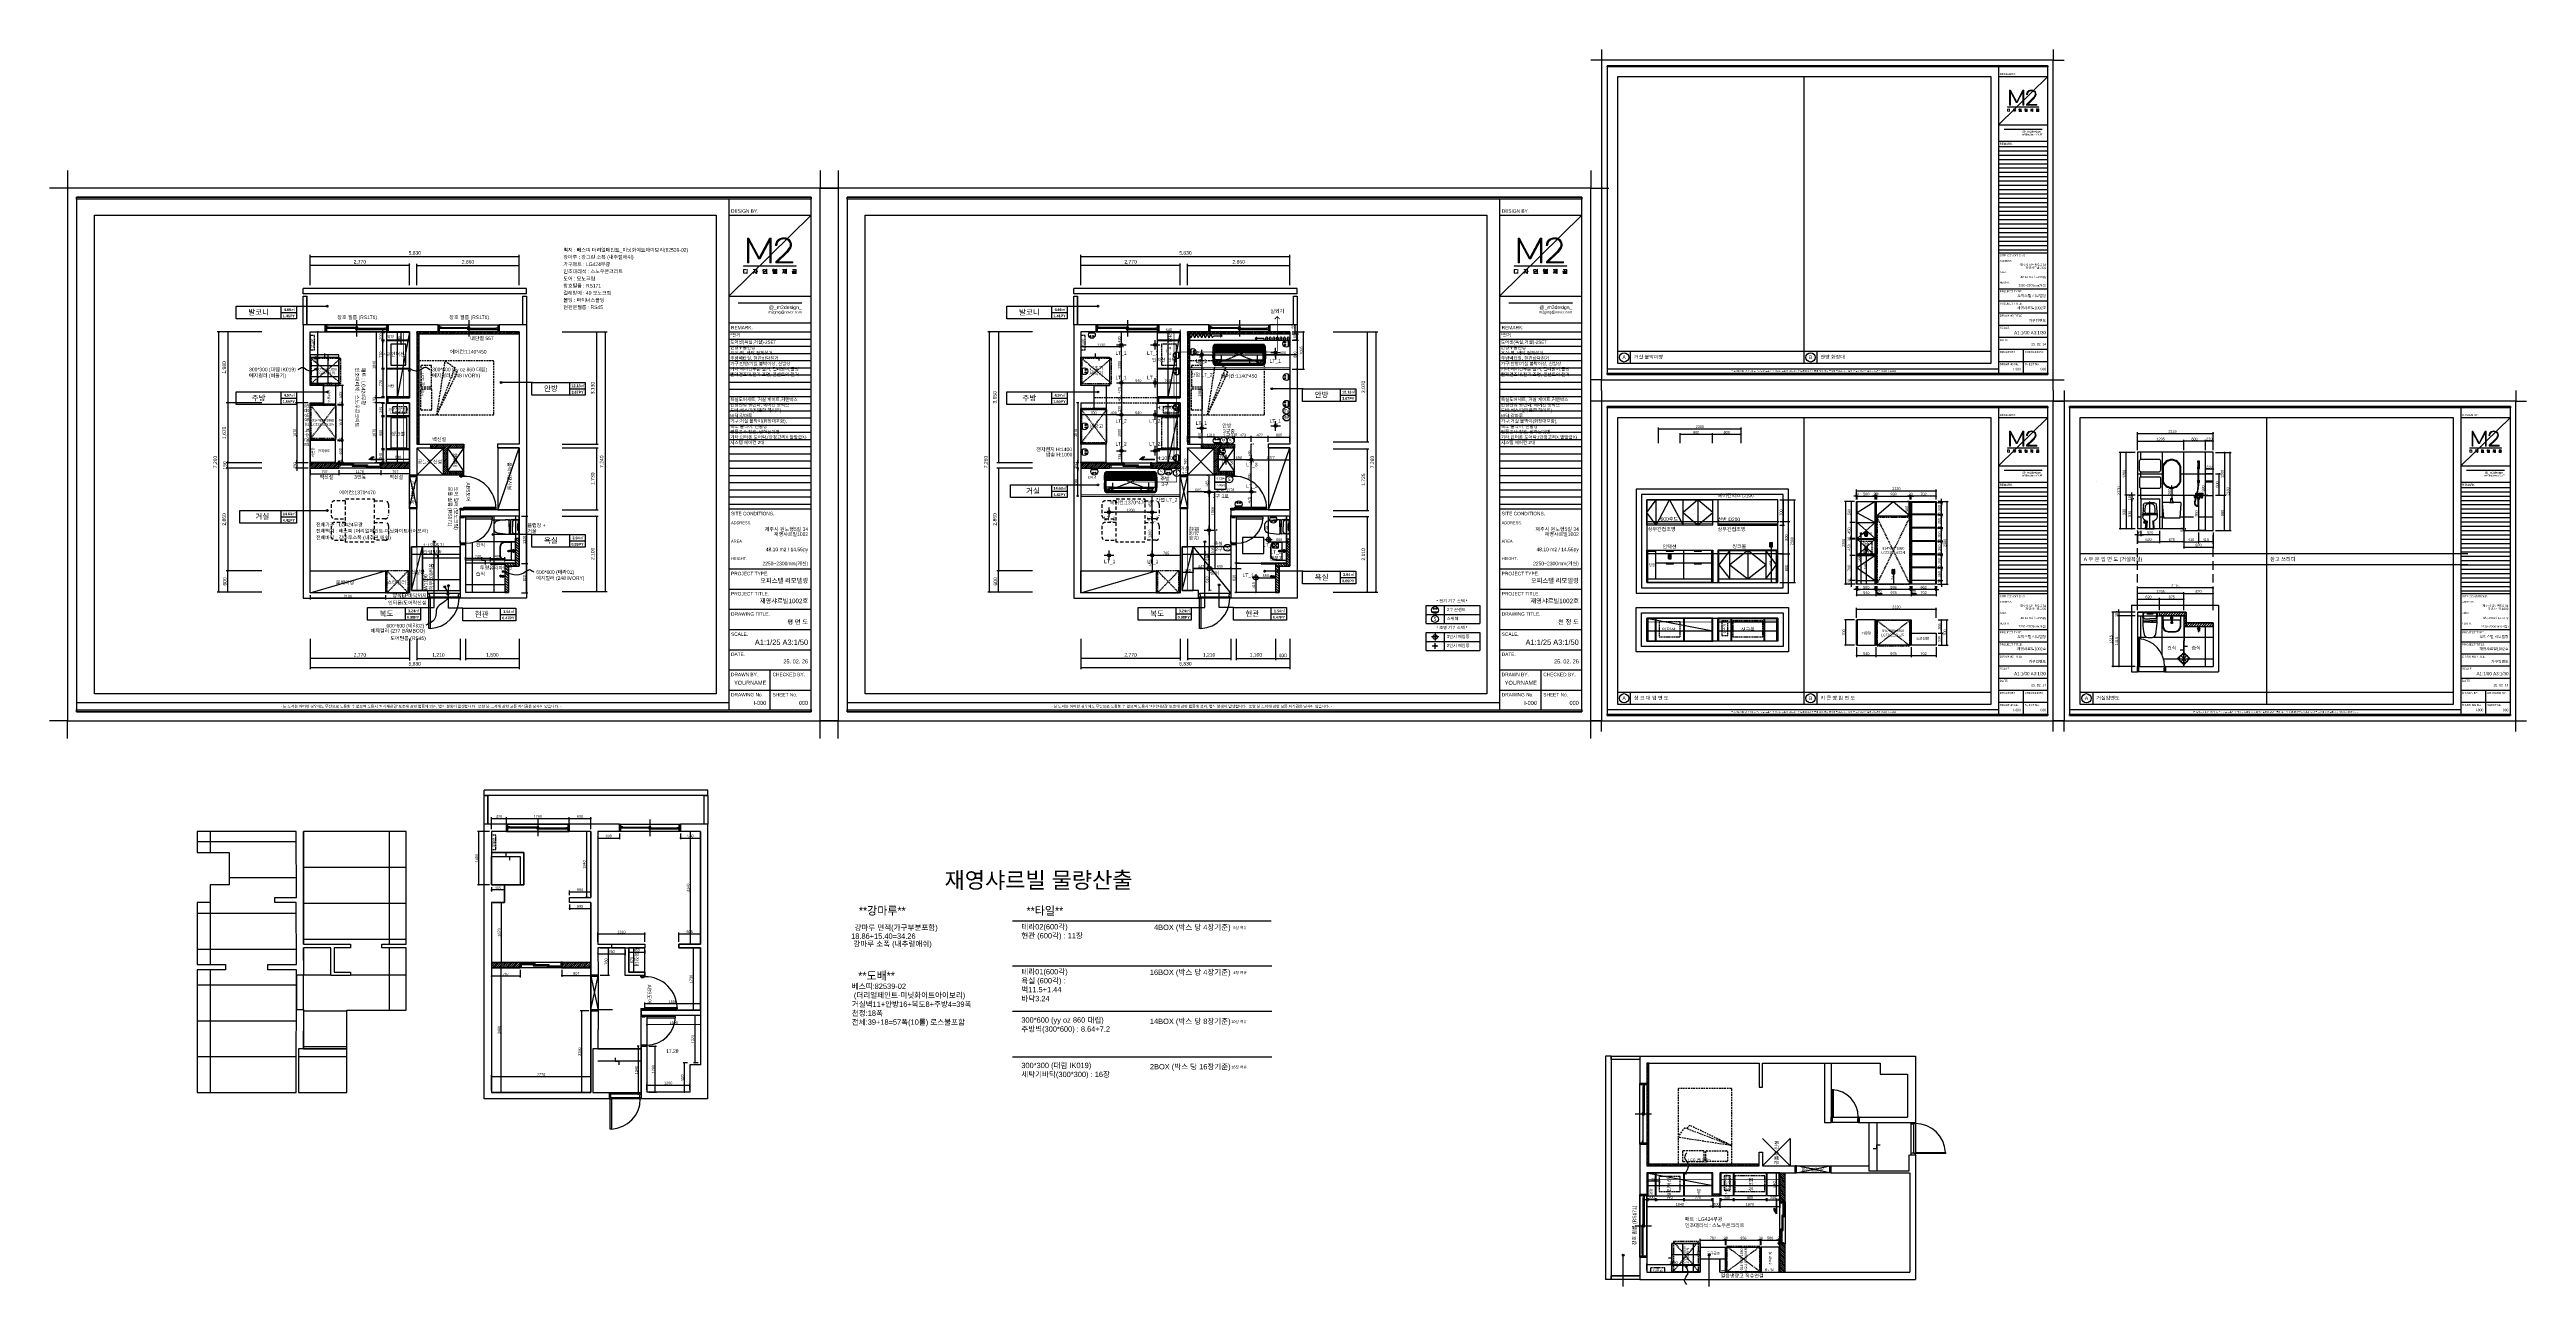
# Model space of a CAD drawing. Header units: inches. Extents: x 211248 to 488355, y -41604 to -7105.
# Drawn here: x 211248 to 280348, y -41604 to -7105 of the extents above; entities outside this region: 1.
import ezdxf
from ezdxf.enums import TextEntityAlignment as Align

# ---------------------------------------------------------------- set-up
doc = ezdxf.new("R2010")
doc.units = ezdxf.units.IN
doc.header["$LTSCALE"] = 60
doc.header["$MEASUREMENT"] = 0
for name, pattern in [('DASHED', [0.75, 0.5, -0.25]), ('DH-HID2', [1.2, 0.8, -0.4]), ('HID', [2.5, 1.5, -1]), ('HID2', [1, 0.5, -0.5]), ('HIDDEN', [0.375, 0.25, -0.125]), ('PHANTOM2', [1.25, 0.625, -0.125, 0.125, -0.125, 0.125, -0.125])]:
    doc.linetypes.add(name, pattern=pattern)
for name, color, linetype in [('0-ELC TEXT', 7, 'Continuous'), ('01. F-소품', 3, 'Continuous'), ('02-WAL', 2, 'Continuous'), ('03-TEXT', 3, 'Continuous'), ('03-TEXT @ 1', 3, 'Continuous'), ('03-WAL NEW', 3, 'Continuous'), ('06-FUR', 6, 'Continuous'), ('06-LIGHT', 4, 'Continuous'), ('07-DIM', 5, 'Continuous'), ('07-DIM WAL', 5, 'Continuous'), ('08-HAT', 8, 'Continuous'), ('15 HAT', 252, 'Continuous'), ('2-con', 2, 'Continuous'), ('3.기호.계단선', 30, 'Continuous'), ('51', 104, 'Continuous'), ('_LIBR', 4, 'Continuous'), ('_U+B808_U+C774_U+C5B4 2', 7, 'Continuous'), ('BATH', 4, 'Continuous'), ('CO-BATH', 6, 'Continuous'), ('CO-DOOR', 8, 'Continuous'), ('door(c4)', 4, 'Continuous'), ('door(c8)', 8, 'Continuous'), ('F-SYM', 7, 'Continuous'), ('fin', 5, 'Continuous'), ('FORM(YOURNAME)-1', 1, 'Continuous'), ('FORM(YOURNAME)-11', 1, 'Continuous'), ('FORM(YOURNAME)-11 @ 1', 1, 'Continuous'), ('FU', 4, 'Continuous'), ('FU-FURM', 251, 'DH-HID2'), ('FUR', 8, 'DASHED'), ('HA', 7, 'Continuous'), ('HL', 6, 'HIDDEN'), ('RC-LIGHT', 7, 'Continuous'), ('TOILET-1', 6, 'Continuous'), ('TT1', 7, 'Continuous'), ('UNIT-84A-ST-all-1F$0$FUR-FIXD', 8, 'Continuous'), ('UNIT-84A-ST-all-1F$0$WIN', 4, 'Continuous'), ('도면층4', 4, 'Continuous'), ('도면층5', 5, 'Continuous'), ('도면층8', 8, 'Continuous'), ('마감재', 140, 'Continuous'), ('설비', 140, 'Continuous'), ('욕실설비', 3, 'Continuous'), ('치수', 7, 'Continuous')]:
    doc.layers.add(name, color=color, linetype=linetype)
doc.styles.get("Standard").update_dxf_attribs({"font": 'txt.shx', "bigfont": 'whgtxt.shx'})
doc.styles.add('YOURNAME', font='HY울릉도M.TTF')
doc.styles.add('넥슨고딕', font='NEXONLv1GothicBold.ttf')
doc.styles.add('스타일1', font='Korail_Round_Gothic_Light.ttf')
doc.styles.add('코레일둥고', font='Korail_Round_Gothic_Medium.ttf')
doc.dimstyles.new('20', dxfattribs={"dimscale": 20, "dimtxt": 2.5, "dimasz": 2.5, "dimexe": 1.25, "dimexo": 2, "dimtad": 1, "dimdec": 0, "dimtxsty": '스타일1', "dimblk": 'DOTSMALL', "dimcen": 2.5, "dimclrd": 1, "dimclre": 1, "dimclrt": 7, "dimadec": 0, "dimazin": 0, "dimtfac": 1, "dimtdec": 0, "dimtix": 1, "dimtmove": 0, "dimatfit": 3, "dimldrblk": 'DOTSMALL', "dimfxl": 0, "dimarcsym": 0})
doc.dimstyles.new('30', dxfattribs={"dimscale": 30, "dimtxt": 2.5, "dimasz": 2.5, "dimexe": 1.25, "dimexo": 2, "dimtad": 1, "dimdec": 0, "dimtxsty": '스타일1', "dimblk": 'DOTSMALL', "dimcen": 2.5, "dimclrd": 1, "dimclre": 1, "dimclrt": 7, "dimadec": 0, "dimazin": 0, "dimtfac": 1, "dimtdec": 0, "dimtix": 1, "dimtmove": 0, "dimatfit": 3, "dimldrblk": 'DOTSMALL', "dimfxl": 0, "dimarcsym": 0})
doc.dimstyles.new('YOURNAME-50', dxfattribs={"dimscale": 50, "dimtxt": 2, "dimasz": 0.9, "dimexe": 1, "dimexo": 3, "dimgap": 0.7, "dimtad": 1, "dimdec": 0, "dimzin": 0, "dimdsep": 46, "dimlunit": 6, "dimtxsty": 'YOURNAME', "dimblk": 'ARCHTICK', "dimcen": 0, "dimclrd": 1, "dimclre": 1, "dimclrt": 7, "dimadec": 0, "dimazin": 0, "dimtfac": 1, "dimtdec": 0, "dimtix": 1, "dimtmove": 2, "dimatfit": 3, "dimldrblk": 'ARCHTICK', "dimfxl": 0, "dimtolj": 1, "dimtzin": 0, "dimarcsym": 0})
pattern_1 = [(90, (270788.5, -22897.6), (-600, 4e-14), []), (180, (270788.5, -22897.6), (-7e-14, -600), [])]
pattern_2 = [(45, (271720.28, -247148.795), (-35.355339, 35.355339), [])]
pattern_3 = [(90, (270789, -19538.34), (-600, 4e-14), []), (180, (270789, -19538.34), (-7e-14, -600), [])]

# ---------------------------------------------------------------- blocks, each defined once
blk = doc.blocks.new('block 34')
at = {"layer": '_U+B808_U+C774_U+C5B4 2'}
h = blk.add_hatch(color=35, dxfattribs=at)
h.dxf.hatch_style = 2
h.paths.add_polyline_path([(674.6, -105.5), (675.7, -105.5), (683.4, -119.7), (691.1, -105.5), (692.2, -105.5), (692.2, -123.8), (691.2, -123.8), (691.2, -107.3), (684, -120.7), (682.8, -120.7), (675.6, -107.3), (675.6, -123.8), (674.6, -123.8)])
h = blk.add_hatch(color=35, dxfattribs=at)
h.dxf.hatch_style = 2
edge = h.paths.add_edge_path()
edge.add_spline(control_points=[(704.7, -105.8), (705.6, -106.2), (706.3, -106.8), (706.7, -107.6), (707.2, -108.4), (707.4, -109.4), (707.4, -110.5), (707.4, -111.4), (707.1, -112.4), (706.5, -113.3), (705.9, -114.3), (705, -115.4), (703.7, -116.6), (703.7, -116.6), (697.1, -122.9), (697.1, -122.9), (697.1, -122.9), (708.3, -122.9), (708.3, -122.9), (708.3, -122.9), (708.3, -123.8), (708.3, -123.8), (708.3, -123.8), (695.7, -123.8), (695.7, -123.8), (695.7, -123.8), (695.7, -122.9), (695.7, -122.9), (695.7, -122.9), (702.7, -116.2), (702.7, -116.2), (704, -114.9), (704.9, -113.9), (705.5, -112.9), (706.1, -112), (706.5, -111.2), (706.5, -110.5), (706.5, -109.1), (706, -108), (705.1, -107.2), (704.2, -106.4), (703.1, -106), (701.6, -106), (700.5, -106), (699.6, -106.3), (698.9, -106.7), (698.1, -107.2), (697.6, -107.8), (697.2, -108.5), (696.8, -109.2), (696.6, -110.1), (696.6, -110.9), (696.6, -110.9), (695.6, -110.9), (695.6, -110.9), (695.6, -109.9), (695.8, -108.9), (696.3, -108), (696.8, -107.2), (697.5, -106.5), (698.4, -105.9), (699.3, -105.4), (700.3, -105.1), (701.6, -105.1), (702.8, -105.1), (703.8, -105.3), (704.7, -105.8)], knot_values=[0, 0, 0, 0, 1, 1, 1, 2, 2, 2, 3, 3, 3, 4, 4, 4, 5, 5, 5, 6, 6, 6, 7, 7, 7, 8, 8, 8, 9, 9, 9, 10, 10, 10, 11, 11, 11, 12, 12, 12, 13, 13, 13, 14, 14, 14, 15, 15, 15, 16, 16, 16, 17, 17, 17, 18, 18, 18, 19, 19, 19, 20, 20, 20, 21, 21, 21, 22, 22, 22, 22], degree=3, periodic=0)
at = {"layer": '_U+B808_U+C774_U+C5B4 2', "lineweight": 0}
blk.add_lwpolyline([(674.6, -105.5), (675.7, -105.5), (683.4, -119.7), (691.1, -105.5), (692.2, -105.5), (692.2, -123.8), (691.2, -123.8), (691.2, -107.3), (684, -120.7), (682.8, -120.7), (675.6, -107.3), (675.6, -123.8), (674.6, -123.8), (674.6, -105.5)], dxfattribs=at)
blk.add_open_spline([(704.7, -105.8), (705.6, -106.2), (706.3, -106.8), (706.7, -107.6), (707.2, -108.4), (707.4, -109.4), (707.4, -110.5), (707.4, -111.4), (707.1, -112.4), (706.5, -113.3), (705.9, -114.3), (705, -115.4), (703.7, -116.6), (703.7, -116.6), (697.1, -122.9), (697.1, -122.9), (697.1, -122.9), (708.3, -122.9), (708.3, -122.9), (708.3, -122.9), (708.3, -123.8), (708.3, -123.8), (708.3, -123.8), (695.7, -123.8), (695.7, -123.8), (695.7, -123.8), (695.7, -122.9), (695.7, -122.9), (695.7, -122.9), (702.7, -116.2), (702.7, -116.2), (704, -114.9), (704.9, -113.9), (705.5, -112.9), (706.1, -112), (706.5, -111.2), (706.5, -110.5), (706.5, -109.1), (706, -108), (705.1, -107.2), (704.2, -106.4), (703.1, -106), (701.6, -106), (700.5, -106), (699.6, -106.3), (698.9, -106.7), (698.1, -107.2), (697.6, -107.8), (697.2, -108.5), (696.8, -109.2), (696.6, -110.1), (696.6, -110.9), (696.6, -110.9), (695.6, -110.9), (695.6, -110.9), (695.6, -109.9), (695.8, -108.9), (696.3, -108), (696.8, -107.2), (697.5, -106.5), (698.4, -105.9), (699.3, -105.4), (700.3, -105.1), (701.6, -105.1), (702.8, -105.1), (703.8, -105.3), (704.7, -105.8)], degree=3, knots=[0, 0, 0, 0, 1, 1, 1, 2, 2, 2, 3, 3, 3, 4, 4, 4, 5, 5, 5, 6, 6, 6, 7, 7, 7, 8, 8, 8, 9, 9, 9, 10, 10, 10, 11, 11, 11, 12, 12, 12, 13, 13, 13, 14, 14, 14, 15, 15, 15, 16, 16, 16, 17, 17, 17, 18, 18, 18, 19, 19, 19, 20, 20, 20, 21, 21, 21, 22, 22, 22, 22], dxfattribs=at)
blk = doc.blocks.new('block 35')
at = {"layer": '_U+B808_U+C774_U+C5B4 2'}
h = blk.add_hatch(color=35, dxfattribs=at)
h.dxf.hatch_style = 2
edge = h.paths.add_edge_path()
edge.add_spline(control_points=[(673.7, -128.8), (673.7, -128.8), (672, -128.8), (672, -128.8), (672, -128.8), (672, -131.4), (672, -131.4), (672, -131.4), (673.1, -131.4), (673.1, -131.4), (673.3, -131.4), (673.4, -131.3), (673.6, -131.3), (673.7, -131.3), (673.9, -131.2), (674, -131.2), (674, -131.2), (674, -131.4), (674, -131.4), (673.9, -131.4), (673.8, -131.4), (673.6, -131.5), (673.5, -131.5), (673.3, -131.5), (673.1, -131.5), (673.1, -131.5), (671.8, -131.5), (671.8, -131.5), (671.8, -131.5), (671.8, -128.7), (671.8, -128.7), (671.8, -128.7), (673.7, -128.7), (673.7, -128.7), (673.7, -128.7), (673.7, -128.8), (673.7, -128.8)], knot_values=[0, 0, 0, 0, 1, 1, 1, 2, 2, 2, 3, 3, 3, 4, 4, 4, 5, 5, 5, 6, 6, 6, 7, 7, 7, 8, 8, 8, 9, 9, 9, 10, 10, 10, 11, 11, 11, 12, 12, 12, 12], degree=3, periodic=0)
h.paths.add_polyline_path([(674.5, -131.7), (674.4, -131.7), (674.4, -128.5), (674.5, -128.5)])
h = blk.add_hatch(color=35, dxfattribs=at)
h.dxf.hatch_style = 2
edge = h.paths.add_edge_path()
edge.add_spline(control_points=[(680, -130), (680, -130), (681.1, -131.4), (681.1, -131.4), (681.1, -131.4), (681, -131.5), (681, -131.5), (681, -131.5), (679.9, -130.2), (679.9, -130.2), (679.8, -130.6), (679.7, -130.9), (679.5, -131.1), (679.3, -131.3), (679.1, -131.5), (678.9, -131.5), (678.9, -131.5), (678.9, -131.4), (678.9, -131.4), (679.1, -131.3), (679.3, -131.2), (679.4, -130.9), (679.6, -130.7), (679.7, -130.4), (679.8, -130), (679.9, -129.7), (679.9, -129.3), (679.9, -128.8), (679.9, -128.8), (679, -128.8), (679, -128.8), (679, -128.8), (679, -128.7), (679, -128.7), (679, -128.7), (681, -128.7), (681, -128.7), (681, -128.7), (681, -128.8), (681, -128.8), (681, -128.8), (680.1, -128.8), (680.1, -128.8), (680.1, -129.3), (680, -129.7), (680, -130)], knot_values=[0, 0, 0, 0, 1, 1, 1, 2, 2, 2, 3, 3, 3, 4, 4, 4, 5, 5, 5, 6, 6, 6, 7, 7, 7, 8, 8, 8, 9, 9, 9, 10, 10, 10, 11, 11, 11, 12, 12, 12, 13, 13, 13, 14, 14, 14, 15, 15, 15, 15], degree=3, periodic=0)
h.paths.add_polyline_path([(682.2, -130.1), (681.7, -130.1), (681.7, -131.7), (681.5, -131.7), (681.5, -128.5), (681.7, -128.5), (681.7, -129.9), (682.2, -129.9)])
h = blk.add_hatch(color=35, dxfattribs=at)
h.dxf.hatch_style = 2
edge = h.paths.add_edge_path()
edge.add_spline(control_points=[(687.7, -128.7), (687.8, -128.8), (688, -128.9), (688, -129), (688.1, -129.1), (688.1, -129.3), (688.1, -129.5), (688.1, -129.6), (688.1, -129.8), (688, -129.9), (688, -130.1), (687.8, -130.2), (687.7, -130.3), (687.5, -130.3), (687.4, -130.4), (687.2, -130.4), (686.9, -130.4), (686.8, -130.3), (686.6, -130.3), (686.5, -130.2), (686.4, -130.1), (686.3, -129.9), (686.2, -129.8), (686.2, -129.6), (686.2, -129.5), (686.2, -129.3), (686.2, -129.1), (686.3, -129), (686.4, -128.9), (686.5, -128.8), (686.6, -128.7), (686.8, -128.6), (686.9, -128.6), (687.2, -128.6), (687.4, -128.6), (687.5, -128.6), (687.7, -128.7)], knot_values=[0, 0, 0, 0, 1, 1, 1, 2, 2, 2, 3, 3, 3, 4, 4, 4, 5, 5, 5, 6, 6, 6, 7, 7, 7, 8, 8, 8, 9, 9, 9, 10, 10, 10, 11, 11, 11, 12, 12, 12, 12], degree=3, periodic=0)
edge = h.paths.add_edge_path()
edge.add_spline(control_points=[(686.7, -128.8), (686.6, -128.9), (686.5, -128.9), (686.4, -129.1), (686.4, -129.2), (686.3, -129.3), (686.3, -129.5), (686.3, -129.6), (686.4, -129.8), (686.4, -129.9), (686.5, -130), (686.6, -130.1), (686.7, -130.2), (686.8, -130.2), (687, -130.2), (687.2, -130.2), (687.3, -130.2), (687.5, -130.2), (687.6, -130.2), (687.7, -130.1), (687.8, -130), (687.9, -129.9), (687.9, -129.8), (688, -129.6), (688, -129.5), (688, -129.3), (687.9, -129.2), (687.9, -129.1), (687.8, -128.9), (687.7, -128.9), (687.6, -128.8), (687.5, -128.7), (687.3, -128.7), (687.2, -128.7), (687, -128.7), (686.8, -128.7), (686.7, -128.8)], knot_values=[0, 0, 0, 0, 1, 1, 1, 2, 2, 2, 3, 3, 3, 4, 4, 4, 5, 5, 5, 6, 6, 6, 7, 7, 7, 8, 8, 8, 9, 9, 9, 10, 10, 10, 11, 11, 11, 12, 12, 12, 12], degree=3, periodic=0)
h.paths.add_polyline_path([(686.6, -131.5), (689.2, -131.5), (689.2, -131.7), (686.4, -131.7), (686.4, -130.7), (686.6, -130.7)])
h.paths.add_polyline_path([(689, -130.9), (688.9, -130.9), (688.9, -128.5), (689, -128.5)])
h = blk.add_hatch(color=35, dxfattribs=at)
h.dxf.hatch_style = 2
edge = h.paths.add_edge_path()
edge.add_spline(control_points=[(694.7, -130), (694.5, -130.2), (694.4, -130.2), (694.1, -130.2), (693.9, -130.2), (693.7, -130.2), (693.6, -130), (693.5, -129.8), (693.4, -129.6), (693.4, -129.4), (693.4, -129.1), (693.5, -128.9), (693.6, -128.8), (693.7, -128.6), (693.9, -128.5), (694.1, -128.5), (694.3, -128.5), (694.5, -128.6), (694.6, -128.7), (694.8, -128.9), (694.8, -129), (694.8, -129.2), (694.8, -129.2), (695.4, -129.2), (695.4, -129.2), (695.4, -129.2), (695.4, -128.5), (695.4, -128.5), (695.4, -128.5), (695.6, -128.5), (695.6, -128.5), (695.6, -128.5), (695.6, -130.3), (695.6, -130.3), (695.6, -130.3), (695.4, -130.3), (695.4, -130.3), (695.4, -130.3), (695.4, -129.4), (695.4, -129.4), (695.4, -129.4), (694.9, -129.4), (694.9, -129.4), (694.9, -129.6), (694.8, -129.8), (694.7, -130)], knot_values=[0, 0, 0, 0, 1, 1, 1, 2, 2, 2, 3, 3, 3, 4, 4, 4, 5, 5, 5, 6, 6, 6, 7, 7, 7, 8, 8, 8, 9, 9, 9, 10, 10, 10, 11, 11, 11, 12, 12, 12, 13, 13, 13, 14, 14, 14, 15, 15, 15, 15], degree=3, periodic=0)
edge = h.paths.add_edge_path()
edge.add_spline(control_points=[(693.7, -129.9), (693.8, -130), (694, -130.1), (694.1, -130.1), (694.3, -130.1), (694.5, -130), (694.5, -129.9), (694.6, -129.8), (694.7, -129.6), (694.7, -129.4), (694.7, -129.2), (694.6, -129), (694.5, -128.9), (694.5, -128.8), (694.3, -128.7), (694.1, -128.7), (694, -128.7), (693.8, -128.8), (693.7, -128.9), (693.6, -129), (693.6, -129.2), (693.6, -129.4), (693.6, -129.6), (693.6, -129.8), (693.7, -129.9)], knot_values=[0, 0, 0, 0, 1, 1, 1, 2, 2, 2, 3, 3, 3, 4, 4, 4, 5, 5, 5, 6, 6, 6, 7, 7, 7, 8, 8, 8, 8], degree=3, periodic=0)
h.paths.add_polyline_path([(693.7, -130.6), (696.4, -130.6), (696.4, -131.7), (693.7, -131.7)])
h.paths.add_polyline_path([(693.9, -131.5), (696.2, -131.5), (696.2, -130.7), (693.9, -130.7)])
h.paths.add_polyline_path([(696.4, -128.5), (696.4, -130.3), (696.2, -130.3), (696.2, -128.5)])
h = blk.add_hatch(color=35, dxfattribs=at)
h.dxf.hatch_style = 2
edge = h.paths.add_edge_path()
edge.add_spline(control_points=[(701.5, -129.9), (701.5, -129.9), (702.3, -131.4), (702.3, -131.4), (702.3, -131.4), (702.1, -131.5), (702.1, -131.5), (702.1, -131.5), (701.4, -130.2), (701.4, -130.2), (701.3, -130.9), (701, -131.4), (700.6, -131.5), (700.6, -131.5), (700.6, -131.4), (700.6, -131.4), (700.9, -131.3), (701.1, -131), (701.2, -130.5), (701.3, -130.1), (701.4, -129.5), (701.4, -128.8), (701.4, -128.8), (700.7, -128.8), (700.7, -128.8), (700.7, -128.8), (700.7, -128.7), (700.7, -128.7), (700.7, -128.7), (702.2, -128.7), (702.2, -128.7), (702.2, -128.7), (702.2, -128.8), (702.2, -128.8), (702.2, -128.8), (701.5, -128.8), (701.5, -128.8), (701.5, -129.2), (701.5, -129.6), (701.5, -129.9)], knot_values=[0, 0, 0, 0, 1, 1, 1, 2, 2, 2, 3, 3, 3, 4, 4, 4, 5, 5, 5, 6, 6, 6, 7, 7, 7, 8, 8, 8, 9, 9, 9, 10, 10, 10, 11, 11, 11, 12, 12, 12, 13, 13, 13, 13], degree=3, periodic=0)
h.paths.add_polyline_path([(702.6, -128.5), (702.8, -128.5), (702.8, -131.7), (702.6, -131.7), (702.6, -129.9), (702, -129.9), (702, -129.8), (702.6, -129.8)])
h.paths.add_polyline_path([(703.6, -128.5), (703.6, -131.7), (703.4, -131.7), (703.4, -128.5)])
h = blk.add_hatch(color=35, dxfattribs=at)
h.dxf.hatch_style = 2
h.paths.add_polyline_path([(711, -129.9), (711, -130.1), (707.8, -130.1), (707.8, -129.9), (709.2, -129.9), (709.2, -129.2), (709.3, -129.2), (709.3, -129.9)])
h.paths.add_polyline_path([(710.6, -128.7), (708.1, -128.7), (708.1, -128.6), (710.8, -128.6), (710.8, -129.6), (710.6, -129.6)])
h.paths.add_polyline_path([(710.6, -130.4), (710.8, -130.4), (710.8, -131.7), (708.1, -131.7), (708.1, -130.4), (708.2, -130.4), (708.2, -130.8), (710.6, -130.8)])
h.paths.add_polyline_path([(710.6, -131.5), (710.6, -131), (708.2, -131), (708.2, -131.5)])
at = {"layer": '_U+B808_U+C774_U+C5B4 2', "lineweight": 0}
for points in [[(674.5, -131.7), (674.4, -131.7), (674.4, -128.5), (674.5, -128.5), (674.5, -131.7)], [(682.2, -130.1), (681.7, -130.1), (681.7, -131.7), (681.5, -131.7), (681.5, -128.5), (681.7, -128.5), (681.7, -129.9), (682.2, -129.9), (682.2, -130.1)], [(689, -130.9), (688.9, -130.9), (688.9, -128.5), (689, -128.5), (689, -130.9)], [(696.4, -128.5), (696.4, -130.3), (696.2, -130.3), (696.2, -128.5), (696.4, -128.5)], [(702.6, -128.5), (702.8, -128.5), (702.8, -131.7), (702.6, -131.7), (702.6, -129.9), (702, -129.9), (702, -129.8), (702.6, -129.8), (702.6, -128.5)], [(703.6, -128.5), (703.6, -131.7), (703.4, -131.7), (703.4, -128.5), (703.6, -128.5)], [(710.6, -128.7), (708.1, -128.7), (708.1, -128.6), (710.8, -128.6), (710.8, -129.6), (710.6, -129.6), (710.6, -128.7)], [(686.6, -131.5), (689.2, -131.5), (689.2, -131.7), (686.4, -131.7), (686.4, -130.7), (686.6, -130.7), (686.6, -131.5)], [(693.7, -130.6), (696.4, -130.6), (696.4, -131.7), (693.7, -131.7), (693.7, -130.6)], [(693.9, -131.5), (696.2, -131.5), (696.2, -130.7), (693.9, -130.7), (693.9, -131.5)], [(711, -129.9), (711, -130.1), (707.8, -130.1), (707.8, -129.9), (709.2, -129.9), (709.2, -129.2), (709.3, -129.2), (709.3, -129.9), (711, -129.9)], [(710.6, -130.4), (710.8, -130.4), (710.8, -131.7), (708.1, -131.7), (708.1, -130.4), (708.2, -130.4), (708.2, -130.8), (710.6, -130.8), (710.6, -130.4)], [(710.6, -131.5), (710.6, -131), (708.2, -131), (708.2, -131.5), (710.6, -131.5)]]:
    blk.add_lwpolyline(points, dxfattribs=at)
for points, knots in [([(673.7, -128.8), (673.7, -128.8), (672, -128.8), (672, -128.8), (672, -128.8), (672, -131.4), (672, -131.4), (672, -131.4), (673.1, -131.4), (673.1, -131.4), (673.3, -131.4), (673.4, -131.3), (673.6, -131.3), (673.7, -131.3), (673.9, -131.2), (674, -131.2), (674, -131.2), (674, -131.4), (674, -131.4), (673.9, -131.4), (673.8, -131.4), (673.6, -131.5), (673.5, -131.5), (673.3, -131.5), (673.1, -131.5), (673.1, -131.5), (671.8, -131.5), (671.8, -131.5), (671.8, -131.5), (671.8, -128.7), (671.8, -128.7), (671.8, -128.7), (673.7, -128.7), (673.7, -128.7), (673.7, -128.7), (673.7, -128.8), (673.7, -128.8)], [0, 0, 0, 0, 1, 1, 1, 2, 2, 2, 3, 3, 3, 4, 4, 4, 5, 5, 5, 6, 6, 6, 7, 7, 7, 8, 8, 8, 9, 9, 9, 10, 10, 10, 11, 11, 11, 12, 12, 12, 12]), ([(680, -130), (680, -130), (681.1, -131.4), (681.1, -131.4), (681.1, -131.4), (681, -131.5), (681, -131.5), (681, -131.5), (679.9, -130.2), (679.9, -130.2), (679.8, -130.6), (679.7, -130.9), (679.5, -131.1), (679.3, -131.3), (679.1, -131.5), (678.9, -131.5), (678.9, -131.5), (678.9, -131.4), (678.9, -131.4), (679.1, -131.3), (679.3, -131.2), (679.4, -130.9), (679.6, -130.7), (679.7, -130.4), (679.8, -130), (679.9, -129.7), (679.9, -129.3), (679.9, -128.8), (679.9, -128.8), (679, -128.8), (679, -128.8), (679, -128.8), (679, -128.7), (679, -128.7), (679, -128.7), (681, -128.7), (681, -128.7), (681, -128.7), (681, -128.8), (681, -128.8), (681, -128.8), (680.1, -128.8), (680.1, -128.8), (680.1, -129.3), (680, -129.7), (680, -130)], [0, 0, 0, 0, 1, 1, 1, 2, 2, 2, 3, 3, 3, 4, 4, 4, 5, 5, 5, 6, 6, 6, 7, 7, 7, 8, 8, 8, 9, 9, 9, 10, 10, 10, 11, 11, 11, 12, 12, 12, 13, 13, 13, 14, 14, 14, 15, 15, 15, 15]), ([(687.7, -128.7), (687.8, -128.8), (688, -128.9), (688, -129), (688.1, -129.1), (688.1, -129.3), (688.1, -129.5), (688.1, -129.6), (688.1, -129.8), (688, -129.9), (688, -130.1), (687.8, -130.2), (687.7, -130.3), (687.5, -130.3), (687.4, -130.4), (687.2, -130.4), (686.9, -130.4), (686.8, -130.3), (686.6, -130.3), (686.5, -130.2), (686.4, -130.1), (686.3, -129.9), (686.2, -129.8), (686.2, -129.6), (686.2, -129.5), (686.2, -129.3), (686.2, -129.1), (686.3, -129), (686.4, -128.9), (686.5, -128.8), (686.6, -128.7), (686.8, -128.6), (686.9, -128.6), (687.2, -128.6), (687.4, -128.6), (687.5, -128.6), (687.7, -128.7)], [0, 0, 0, 0, 1, 1, 1, 2, 2, 2, 3, 3, 3, 4, 4, 4, 5, 5, 5, 6, 6, 6, 7, 7, 7, 8, 8, 8, 9, 9, 9, 10, 10, 10, 11, 11, 11, 12, 12, 12, 12]), ([(686.7, -128.8), (686.6, -128.9), (686.5, -128.9), (686.4, -129.1), (686.4, -129.2), (686.3, -129.3), (686.3, -129.5), (686.3, -129.6), (686.4, -129.8), (686.4, -129.9), (686.5, -130), (686.6, -130.1), (686.7, -130.2), (686.8, -130.2), (687, -130.2), (687.2, -130.2), (687.3, -130.2), (687.5, -130.2), (687.6, -130.2), (687.7, -130.1), (687.8, -130), (687.9, -129.9), (687.9, -129.8), (688, -129.6), (688, -129.5), (688, -129.3), (687.9, -129.2), (687.9, -129.1), (687.8, -128.9), (687.7, -128.9), (687.6, -128.8), (687.5, -128.7), (687.3, -128.7), (687.2, -128.7), (687, -128.7), (686.8, -128.7), (686.7, -128.8)], [0, 0, 0, 0, 1, 1, 1, 2, 2, 2, 3, 3, 3, 4, 4, 4, 5, 5, 5, 6, 6, 6, 7, 7, 7, 8, 8, 8, 9, 9, 9, 10, 10, 10, 11, 11, 11, 12, 12, 12, 12]), ([(694.7, -130), (694.5, -130.2), (694.4, -130.2), (694.1, -130.2), (693.9, -130.2), (693.7, -130.2), (693.6, -130), (693.5, -129.8), (693.4, -129.6), (693.4, -129.4), (693.4, -129.1), (693.5, -128.9), (693.6, -128.8), (693.7, -128.6), (693.9, -128.5), (694.1, -128.5), (694.3, -128.5), (694.5, -128.6), (694.6, -128.7), (694.8, -128.9), (694.8, -129), (694.8, -129.2), (694.8, -129.2), (695.4, -129.2), (695.4, -129.2), (695.4, -129.2), (695.4, -128.5), (695.4, -128.5), (695.4, -128.5), (695.6, -128.5), (695.6, -128.5), (695.6, -128.5), (695.6, -130.3), (695.6, -130.3), (695.6, -130.3), (695.4, -130.3), (695.4, -130.3), (695.4, -130.3), (695.4, -129.4), (695.4, -129.4), (695.4, -129.4), (694.9, -129.4), (694.9, -129.4), (694.9, -129.6), (694.8, -129.8), (694.7, -130)], [0, 0, 0, 0, 1, 1, 1, 2, 2, 2, 3, 3, 3, 4, 4, 4, 5, 5, 5, 6, 6, 6, 7, 7, 7, 8, 8, 8, 9, 9, 9, 10, 10, 10, 11, 11, 11, 12, 12, 12, 13, 13, 13, 14, 14, 14, 15, 15, 15, 15]), ([(693.7, -129.9), (693.8, -130), (694, -130.1), (694.1, -130.1), (694.3, -130.1), (694.5, -130), (694.5, -129.9), (694.6, -129.8), (694.7, -129.6), (694.7, -129.4), (694.7, -129.2), (694.6, -129), (694.5, -128.9), (694.5, -128.8), (694.3, -128.7), (694.1, -128.7), (694, -128.7), (693.8, -128.8), (693.7, -128.9), (693.6, -129), (693.6, -129.2), (693.6, -129.4), (693.6, -129.6), (693.6, -129.8), (693.7, -129.9)], [0, 0, 0, 0, 1, 1, 1, 2, 2, 2, 3, 3, 3, 4, 4, 4, 5, 5, 5, 6, 6, 6, 7, 7, 7, 8, 8, 8, 8]), ([(701.5, -129.9), (701.5, -129.9), (702.3, -131.4), (702.3, -131.4), (702.3, -131.4), (702.1, -131.5), (702.1, -131.5), (702.1, -131.5), (701.4, -130.2), (701.4, -130.2), (701.3, -130.9), (701, -131.4), (700.6, -131.5), (700.6, -131.5), (700.6, -131.4), (700.6, -131.4), (700.9, -131.3), (701.1, -131), (701.2, -130.5), (701.3, -130.1), (701.4, -129.5), (701.4, -128.8), (701.4, -128.8), (700.7, -128.8), (700.7, -128.8), (700.7, -128.8), (700.7, -128.7), (700.7, -128.7), (700.7, -128.7), (702.2, -128.7), (702.2, -128.7), (702.2, -128.7), (702.2, -128.8), (702.2, -128.8), (702.2, -128.8), (701.5, -128.8), (701.5, -128.8), (701.5, -129.2), (701.5, -129.6), (701.5, -129.9)], [0, 0, 0, 0, 1, 1, 1, 2, 2, 2, 3, 3, 3, 4, 4, 4, 5, 5, 5, 6, 6, 6, 7, 7, 7, 8, 8, 8, 9, 9, 9, 10, 10, 10, 11, 11, 11, 12, 12, 12, 13, 13, 13, 13])]:
    blk.add_open_spline(points, degree=3, knots=knots, dxfattribs=at)
blk = doc.blocks.new('block 33')
at = {"layer": '_U+B808_U+C774_U+C5B4 2'}
for name in ['block 34', 'block 35']:
    blk.add_blockref(name, (0, 0), dxfattribs=at)
blk = doc.blocks.new('block 32')
at = {"layer": '_U+B808_U+C774_U+C5B4 2'}
h = blk.add_hatch(color=35, dxfattribs=at)
h.dxf.hatch_style = 2
h.paths.add_polyline_path([(711, -126.3), (671.8, -126.3), (671.8, -125.9), (711, -125.9)])
at = {"layer": '_U+B808_U+C774_U+C5B4 2', "lineweight": 0}
blk.add_lwpolyline([(711, -126.3), (671.8, -126.3), (671.8, -125.9), (711, -125.9), (711, -126.3)], dxfattribs=at)
at = {"layer": '_U+B808_U+C774_U+C5B4 2'}
blk.add_blockref('block 33', (0, 0), dxfattribs=at)
blk = doc.blocks.new('FORM-ELEVATION')
at = {"layer": 'FORM(YOURNAME)-11'}
h = blk.add_hatch(color=256, dxfattribs=at)
h.dxf.hatch_style = 1
h.paths.add_polyline_path([(-10309, 35708), (71691, 35708), (71691, 35508), (-10309, 35508)])
h.paths.add_polyline_path([(-10309, -21492), (71691, -21492), (71691, -21692), (-10309, -21692)])
at = {"layer": 'Defpoints', "color": 158}
for p, q in [((62481, 35508), (62481, -21492)), ((62481, 33708), (71691, 33708)), ((62481, 24686), (71691, 33708)), ((62481, 24686), (71691, 24686)), ((62481, 20686), (71691, 20686)), ((62481, 19886), (71691, 19886)), ((62481, 19086), (71691, 19086)), ((62481, 18286), (71691, 18286)), ((62481, 17486), (71691, 17486)), ((62481, 16686), (71691, 16686)), ((62481, 15886), (71691, 15886)), ((62481, 15086), (71691, 15086)), ((62481, 14286), (71691, 14286)), ((62481, 13486), (71691, 13486)), ((62481, 12686), (71691, 12686)), ((62481, 11886), (71691, 11886)), ((62481, 11086), (71691, 11086)), ((62481, 10286), (71691, 10286)), ((62481, 9486), (71691, 9486)), ((62481, 8686), (71691, 8686)), ((62481, 7886), (71691, 7886)), ((62481, 7086), (71691, 7086)), ((62481, 6286), (71691, 6286)), ((62481, 5486), (71691, 5486)), ((62481, 4686), (71691, 4686)), ((62481, 3886), (71691, 3886)), ((62481, 3086), (71691, 3086)), ((62481, 2286), (71691, 2286)), ((62481, 1486), (71691, 1486)), ((62481, -20692), (-10309, -20692))]:
    blk.add_line(p, q, dxfattribs=at)
at = {"layer": 'Defpoints', "color": 1}
for points in [[(-11309, 38708), (-11309, 36708), (-13309, 36708)], [(72691, 38708), (72691, 36708), (74691, 36708)], [(-11309, -24692), (-11309, -22692), (-13309, -22692)], [(72691, -24692), (72691, -22692), (74691, -22692)]]:
    blk.add_lwpolyline(points, dxfattribs=at)
at = {"layer": 'Defpoints', "color": 158}
for points in [[(-10309, -21692), (71691, -21692), (71691, 35708), (-10309, 35708)], [(-8309, 33708), (61071, 33708), (61071, -19692), (-8309, -19692)]]:
    blk.add_lwpolyline(points, close=True, dxfattribs=at)
at = {"layer": 'FORM(YOURNAME)-11', "color": 251}
blk.add_line((63550, 23916), (70622, 23916), dxfattribs=at)
at = {"layer": 'FORM(YOURNAME)-11', "color": 14}
for p, q in [((62481, 21686), (71691, 21686)), ((62481, 937), (71691, 937)), ((62481, -5756), (71691, -5756)), ((62481, -8009), (71691, -8009)), ((62481, -10261), (71691, -10261)), ((62481, -12514), (71691, -12514)), ((62481, -14766), (71691, -14766)), ((62481, -17019), (71691, -17019)), ((62481, -19271), (71691, -19271)), ((67086, -17019), (67086, -21492))]:
    blk.add_line(p, q, dxfattribs=at)
at = {"layer": 'FORM(YOURNAME)-11', "color": 250}
blk.add_lwpolyline([(-11309, -22692), (72691, -22692), (72691, 36708), (-11309, 36708)], close=True, dxfattribs=at)
at = {"layer": 'FORM(YOURNAME)-11'}
for points in [[(-10309, 35708), (71691, 35708), (71691, 35508), (-10309, 35508)], [(-10309, -21492), (71691, -21492), (71691, -21692), (-10309, -21692)]]:
    blk.add_lwpolyline(points, close=True, dxfattribs=at)
at = {"layer": '_U+B808_U+C774_U+C5B4 2', "xscale": 150, "yscale": 150, "zscale": 150}
blk.add_blockref('block 32', (-36628, 46957), dxfattribs=at)
at = {"layer": 'FORM(YOURNAME)-11', "color": 14, "style": 'YOURNAME'}
for s, height, p in [('DESIGN BY.', 386.1, (62739, 34170)), ('REMARK.', 386.1, (62739, 21172)), ('SITE CONDITIONS.', 386.14, (62739, 422)), ('PROJECT TYPE.', 386.14, (62739, -6271)), ('PROJECT TITLE.', 386.14, (62739, -8524)), ('DRAWING TITLE.', 386.14, (62739, -10776)), ('SCALE.', 386.1, (62739, -13029)), ('DATE.', 386.1, (62739, -15281)), ('DRAWN BY.', 386.1, (62739, -17534)), ('CHECKED BY.', 386.14, (67376, -17534)), ('DRAWING No.', 386.14, (62739, -19786)), ('SHEET No.', 386.1, (67376, -19786))]:
    blk.add_text(s, height=height, dxfattribs=at).set_placement(p, align=Align.MIDDLE_LEFT)
for s, height, width, p in [('m2gmg@naver.com', 300, 0.995, (70622, 22747)), ('@_m2design_', 400, 1.03, (70622, 23242))]:
    blk.add_text(s, height=height, dxfattribs=dict(at, width=width)).set_placement(p, align=Align.RIGHT)
at = {"layer": 'FORM(YOURNAME)-11', "color": 251, "style": 'YOURNAME'}
for s, p in [('ADDRESS.', (62739, -608)), ('AREA.', (62739, -2667)), ('HEIGHT.', (62739, -4598))]:
    blk.add_text(s, height=321.8, dxfattribs=at).set_placement(p, align=Align.MIDDLE_LEFT)
at = {"layer": 'FORM(YOURNAME)-11', "color": 1, "style": 'YOURNAME'}
blk.add_text("- 본 도서는 어떠한 경우에도 무단으로 도용할 수 없으며 도용시 '지적재산권' 보호에 관한 법률에 의거, 법적 분쟁이 발생합니다.  또한 본 도서에 관한 모든 저작권은 당사에 있습니다. -", height=300, dxfattribs=at).set_placement((28146, -21092), align=Align.MIDDLE_CENTER)
at = {"layer": 'FORM(YOURNAME)-11', "color": 3, "style": 'YOURNAME'}
for tag, height, p in [('2', 450, (71041, -1863)), ('1', 450, (71041, -1219)), ('4', 450, (71041, -5081)), ('3', 450, (71041, -3150)), ('5', 515, (71041, -7398)), ('6', 515, (71041, -9650)), ('7', 515, (71041, -11903)), ('8', 515, (71041, -14155)), ('9', 515, (71041, -16408)), ('10', 515, (66791, -18596)), ('11', 515, (71041, -18660)), ('12', 515, (66791, -20848)), ('13', 515, (71041, -20848))]:
    blk.add_attdef(tag, text='', height=height, dxfattribs=at).set_placement(p, align=Align.MIDDLE_RIGHT)
blk = doc.blocks.new('*U461')
at = {"layer": 'FORM(YOURNAME)-1'}
ref = blk.add_blockref('FORM-ELEVATION', (236075, -20152), dxfattribs=dict(at, xscale=0.2500000000000001, yscale=0.2500000000000001, zscale=0.2500000000000001))
ref.add_attrib('12', 'I-000', dxfattribs={"layer": 'FORM(YOURNAME)-11 @ 1', "color": 3, "height": 112.5, "style": 'YOURNAME'}).set_placement((252742, -25327), align=Align.MIDDLE_RIGHT)
ref.add_attrib('13', '000', dxfattribs={"layer": 'FORM(YOURNAME)-11 @ 1', "color": 3, "height": 112.5, "style": 'YOURNAME'}).set_placement((253910, -25327), align=Align.MIDDLE_RIGHT)
ref.add_attrib('10', 'YOURNAME', dxfattribs={"layer": 'FORM(YOURNAME)-11 @ 1', "color": 3, "height": 112.5, "style": 'YOURNAME'}).set_placement((252742, -24767), align=Align.MIDDLE_RIGHT)
ref.add_attrib('9', '25. 02. 26', dxfattribs={"layer": 'FORM(YOURNAME)-11 @ 1', "color": 3, "height": 112.5, "style": 'YOURNAME'}).set_placement((253910, -24171), align=Align.MIDDLE_RIGHT)
ref.add_attrib('8', 'A1:1/25 A3:1/50', dxfattribs={"layer": 'FORM(YOURNAME)-11 @ 1', "color": 3, "height": 150, "style": 'YOURNAME'}).set_placement((253910, -23636), align=Align.MIDDLE_RIGHT)
ref.add_attrib('7', '천 정 도', dxfattribs={"layer": 'FORM(YOURNAME)-11 @ 1', "color": 3, "height": 125, "style": 'YOURNAME'}).set_placement((253910, -23072), align=Align.MIDDLE_RIGHT)
ref.add_attrib('6', '재영샤르빌1002호', dxfattribs={"layer": 'FORM(YOURNAME)-11 @ 1', "color": 3, "height": 125, "style": 'YOURNAME'}).set_placement((253910, -22484), align=Align.MIDDLE_RIGHT)
ref.add_attrib('5', '오피스텔 리모델링', dxfattribs={"layer": 'FORM(YOURNAME)-11 @ 1', "color": 3, "height": 125, "style": 'YOURNAME'}).set_placement((253910, -21917), align=Align.MIDDLE_RIGHT)
ref.add_attrib('1', '제주시 원노형5길 34', dxfattribs={"layer": 'FORM(YOURNAME)-11 @ 1', "color": 3, "height": 100, "style": 'YOURNAME'}).set_placement((253910, -20482), align=Align.MIDDLE_RIGHT)
ref.add_attrib('2', '재영샤르빌1002', dxfattribs={"layer": 'FORM(YOURNAME)-11 @ 1', "color": 3, "height": 100, "style": 'YOURNAME'}).set_placement((253910, -20621), align=Align.MIDDLE_RIGHT)
ref.add_attrib('3', '48.10 m2 / 14.55py', dxfattribs={"layer": 'FORM(YOURNAME)-11 @ 1', "color": 3, "height": 100, "style": 'YOURNAME'}).set_placement((253910, -21047), align=Align.MIDDLE_RIGHT)
ref.add_attrib('4', '2250~2300mm(거실)', dxfattribs={"layer": 'FORM(YOURNAME)-11 @ 1', "color": 3, "height": 100, "style": 'YOURNAME'}).set_placement((253910, -21440), align=Align.MIDDLE_RIGHT)
blk = doc.blocks.new('_ArchTick')
at = {"color": 0, "linetype": 'ByBlock', "const_width": 0.15}
blk.add_lwpolyline([(-0.5, -0.5), (0.5, 0.5)], dxfattribs=at)
blk = doc.blocks.new('*D85')
at = {"layer": 'Defpoints', "color": 0}
for p in [(245851, -12880), (240021, -13830), (245851, -13830)]:
    blk.add_point(p, dxfattribs=at)
at = {"layer": '치수', "color": 1, "lineweight": -2}
for p, q in [((240021, -13680), (240021, -12830)), ((240021, -12880), (245851, -12880)), ((245851, -13680), (245851, -12830))]:
    blk.add_line(p, q, dxfattribs=at)
at = {"layer": '치수', "color": 1, "lineweight": -2, "xscale": 45, "yscale": 45, "zscale": 45, "rotation": 180}
blk.add_blockref('_ArchTick', (240021, -12880), dxfattribs=at)
at = {"layer": '치수', "color": 1, "lineweight": -2, "xscale": 45, "yscale": 45, "zscale": 45}
blk.add_blockref('_ArchTick', (245851, -12880), dxfattribs=at)
at = {"layer": '치수', "color": 7, "insert": (242936, -12786), "char_height": 100, "attachment_point": 5, "style": 'YOURNAME'}
blk.add_mtext('\\A1;5,830', dxfattribs=at)
blk = doc.blocks.new('*D86')
at = {"layer": 'Defpoints', "color": 0}
for p in [(245851, -13128), (242991, -13828), (245851, -13830)]:
    blk.add_point(p, dxfattribs=at)
at = {"layer": '치수', "color": 1, "lineweight": -2}
for p, q in [((242991, -13678), (242991, -13078)), ((242991, -13128), (245851, -13128)), ((245851, -13680), (245851, -13078))]:
    blk.add_line(p, q, dxfattribs=at)
at = {"layer": '치수', "color": 1, "lineweight": -2, "xscale": 45, "yscale": 45, "zscale": 45, "rotation": 180}
blk.add_blockref('_ArchTick', (242991, -13128), dxfattribs=at)
at = {"layer": '치수', "color": 1, "lineweight": -2, "xscale": 45, "yscale": 45, "zscale": 45}
blk.add_blockref('_ArchTick', (245851, -13128), dxfattribs=at)
at = {"layer": '치수', "color": 7, "insert": (244421, -13034), "char_height": 100, "attachment_point": 5, "style": 'YOURNAME'}
blk.add_mtext('\\A1;2,860', dxfattribs=at)
blk = doc.blocks.new('*D87')
at = {"layer": 'Defpoints', "color": 0}
for p in [(240021, -13126), (240021, -13830), (242791, -13828)]:
    blk.add_point(p, dxfattribs=at)
at = {"layer": '치수', "color": 1, "lineweight": -2}
for p, q in [((240021, -13680), (240021, -13076)), ((242791, -13126), (240021, -13126)), ((242791, -13678), (242791, -13076))]:
    blk.add_line(p, q, dxfattribs=at)
at = {"layer": '치수', "color": 1, "lineweight": -2, "xscale": 45, "yscale": 45, "zscale": 45, "rotation": 180}
blk.add_blockref('_ArchTick', (240021, -13126), dxfattribs=at)
at = {"layer": '치수', "color": 1, "lineweight": -2, "xscale": 45, "yscale": 45, "zscale": 45}
blk.add_blockref('_ArchTick', (242791, -13126), dxfattribs=at)
at = {"layer": '치수', "color": 7, "insert": (241406, -13032), "char_height": 100, "attachment_point": 5, "style": 'YOURNAME'}
blk.add_mtext('\\A1;2,770', dxfattribs=at)
blk = doc.blocks.new('*D88')
at = {"layer": 'Defpoints', "color": 0}
for p in [(237471, -14980), (238821, -14980), (238821, -22240)]:
    blk.add_point(p, dxfattribs=at)
at = {"layer": '치수', "color": 1, "lineweight": -2}
for p, q in [((238671, -14980), (237421, -14980)), ((237471, -22240), (237471, -14980)), ((238671, -22240), (237421, -22240))]:
    blk.add_line(p, q, dxfattribs=at)
at = {"layer": '치수', "color": 1, "lineweight": -2, "xscale": 45, "yscale": 45, "zscale": 45}
for p, rotation in [((237471, -14980), 90), ((237471, -22240), 270)]:
    blk.add_blockref('_ArchTick', p, dxfattribs=dict(at, rotation=rotation))
at = {"layer": '치수', "color": 7, "insert": (237377, -18610), "char_height": 100, "attachment_point": 5, "rotation": 90, "style": 'YOURNAME'}
blk.add_mtext('\\A1;7,260', dxfattribs=at)
blk = doc.blocks.new('*D89')
at = {"layer": 'Defpoints', "color": 0}
for p in [(238821, -14980), (237721, -18630), (238821, -18630)]:
    blk.add_point(p, dxfattribs=at)
at = {"layer": '치수', "color": 1, "lineweight": -2}
for p, q in [((238671, -14980), (237671, -14980)), ((237721, -14980), (237721, -18630)), ((238671, -18630), (237671, -18630))]:
    blk.add_line(p, q, dxfattribs=at)
at = {"layer": '치수', "color": 1, "lineweight": -2, "xscale": 45, "yscale": 45, "zscale": 45}
for p, rotation in [((237721, -14980), 90), ((237721, -18630), 270)]:
    blk.add_blockref('_ArchTick', p, dxfattribs=dict(at, rotation=rotation))
at = {"layer": '치수', "color": 7, "insert": (237627, -16805), "char_height": 100, "attachment_point": 5, "rotation": 90, "style": 'YOURNAME'}
blk.add_mtext('\\A1;3,650', dxfattribs=at)
blk = doc.blocks.new('*D90')
at = {"layer": 'Defpoints', "color": 0}
for p in [(238821, -18780), (237721, -21640), (238821, -21640)]:
    blk.add_point(p, dxfattribs=at)
at = {"layer": '치수', "color": 1, "lineweight": -2}
for p, q in [((238671, -18780), (237671, -18780)), ((237721, -18780), (237721, -21640)), ((238671, -21640), (237671, -21640))]:
    blk.add_line(p, q, dxfattribs=at)
at = {"layer": '치수', "color": 1, "lineweight": -2, "xscale": 45, "yscale": 45, "zscale": 45}
for p, rotation in [((237721, -18780), 90), ((237721, -21640), 270)]:
    blk.add_blockref('_ArchTick', p, dxfattribs=dict(at, rotation=rotation))
at = {"layer": '치수', "color": 7, "insert": (237626, -20210), "char_height": 100, "attachment_point": 5, "rotation": 90, "style": 'YOURNAME'}
blk.add_mtext('\\A1;2,860', dxfattribs=at)
blk = doc.blocks.new('*D91')
at = {"layer": 'Defpoints', "color": 0}
for p in [(246903, -14980), (248253, -14980), (246903, -22240)]:
    blk.add_point(p, dxfattribs=at)
at = {"layer": '치수', "color": 1, "lineweight": -2}
for p, q in [((247053, -14980), (248303, -14980)), ((248253, -22240), (248253, -14980)), ((247053, -22240), (248303, -22240))]:
    blk.add_line(p, q, dxfattribs=at)
at = {"layer": '치수', "color": 1, "lineweight": -2, "xscale": 45, "yscale": 45, "zscale": 45}
for p, rotation in [((248253, -14980), 90), ((248253, -22240), 270)]:
    blk.add_blockref('_ArchTick', p, dxfattribs=dict(at, rotation=rotation))
at = {"layer": '치수', "color": 7, "insert": (248159, -18610), "char_height": 100, "attachment_point": 5, "rotation": 90, "style": 'YOURNAME'}
blk.add_mtext('\\A1;7,260', dxfattribs=at)
blk = doc.blocks.new('*D92')
at = {"layer": 'Defpoints', "color": 0}
for p in [(246903, -14980), (246903, -18050), (248003, -18050)]:
    blk.add_point(p, dxfattribs=at)
at = {"layer": '치수', "color": 1, "lineweight": -2}
for p, q in [((247053, -14980), (248053, -14980)), ((248003, -14980), (248003, -18050)), ((247053, -18050), (248053, -18050))]:
    blk.add_line(p, q, dxfattribs=at)
at = {"layer": '치수', "color": 1, "lineweight": -2, "xscale": 45, "yscale": 45, "zscale": 45}
for p, rotation in [((248003, -14980), 90), ((248003, -18050), 270)]:
    blk.add_blockref('_ArchTick', p, dxfattribs=dict(at, rotation=rotation))
at = {"layer": '치수', "color": 7, "insert": (247909, -16515), "char_height": 100, "attachment_point": 5, "rotation": 90, "style": 'YOURNAME'}
blk.add_mtext('\\A1;3,070', dxfattribs=at)
blk = doc.blocks.new('*D93')
at = {"layer": 'Defpoints', "color": 0}
for p in [(246903, -18238), (246903, -19963), (248003, -19963)]:
    blk.add_point(p, dxfattribs=at)
at = {"layer": '치수', "color": 1, "lineweight": -2}
for p, q in [((247053, -18238), (248053, -18238)), ((248003, -18238), (248003, -19963)), ((247053, -19963), (248053, -19963))]:
    blk.add_line(p, q, dxfattribs=at)
at = {"layer": '치수', "color": 1, "lineweight": -2, "xscale": 45, "yscale": 45, "zscale": 45}
for p, rotation in [((248003, -18238), 90), ((248003, -19963), 270)]:
    blk.add_blockref('_ArchTick', p, dxfattribs=dict(at, rotation=rotation))
at = {"layer": '치수', "color": 7, "insert": (247909, -19101), "char_height": 100, "attachment_point": 5, "rotation": 90, "style": 'YOURNAME'}
blk.add_mtext('\\A1;1,725', dxfattribs=at)
blk = doc.blocks.new('*D94')
at = {"layer": 'Defpoints', "color": 0}
for p in [(246903, -20130), (246903, -22240), (248003, -22240)]:
    blk.add_point(p, dxfattribs=at)
at = {"layer": '치수', "color": 1, "lineweight": -2}
for p, q in [((247053, -20130), (248053, -20130)), ((248003, -20130), (248003, -22240)), ((247053, -22240), (248053, -22240))]:
    blk.add_line(p, q, dxfattribs=at)
at = {"layer": '치수', "color": 1, "lineweight": -2, "xscale": 45, "yscale": 45, "zscale": 45}
for p, rotation in [((248003, -20130), 90), ((248003, -22240), 270)]:
    blk.add_blockref('_ArchTick', p, dxfattribs=dict(at, rotation=rotation))
at = {"layer": '치수', "color": 7, "insert": (247909, -21185), "char_height": 100, "attachment_point": 5, "rotation": 90, "style": 'YOURNAME'}
blk.add_mtext('\\A1;2,110', dxfattribs=at)
blk = doc.blocks.new('*D96')
at = {"layer": 'Defpoints', "color": 0}
for p in [(240021, -23388), (245851, -23388), (245851, -24338)]:
    blk.add_point(p, dxfattribs=at)
at = {"layer": '치수', "color": 1, "lineweight": -2}
for p, q in [((240021, -23538), (240021, -24388)), ((245851, -23538), (245851, -24388)), ((240021, -24338), (245851, -24338))]:
    blk.add_line(p, q, dxfattribs=at)
at = {"layer": '치수', "color": 1, "lineweight": -2, "xscale": 45, "yscale": 45, "zscale": 45, "rotation": 180}
blk.add_blockref('_ArchTick', (240021, -24338), dxfattribs=at)
at = {"layer": '치수', "color": 1, "lineweight": -2, "xscale": 45, "yscale": 45, "zscale": 45}
blk.add_blockref('_ArchTick', (245851, -24338), dxfattribs=at)
at = {"layer": '치수', "color": 7, "insert": (242936, -24244), "char_height": 100, "attachment_point": 5, "style": 'YOURNAME'}
blk.add_mtext('\\A1;5,830', dxfattribs=at)
blk = doc.blocks.new('*D97')
at = {"layer": 'Defpoints', "color": 0}
for p in [(242991, -23390), (244201, -23388), (244201, -24090)]:
    blk.add_point(p, dxfattribs=at)
at = {"layer": '치수', "color": 1, "lineweight": -2}
for p, q in [((242991, -23540), (242991, -24140)), ((242991, -24090), (244201, -24090)), ((244201, -23538), (244201, -24140))]:
    blk.add_line(p, q, dxfattribs=at)
at = {"layer": '치수', "color": 1, "lineweight": -2, "xscale": 45, "yscale": 45, "zscale": 45, "rotation": 180}
blk.add_blockref('_ArchTick', (242991, -24090), dxfattribs=at)
at = {"layer": '치수', "color": 1, "lineweight": -2, "xscale": 45, "yscale": 45, "zscale": 45}
blk.add_blockref('_ArchTick', (244201, -24090), dxfattribs=at)
at = {"layer": '치수', "color": 7, "insert": (243596, -23996), "char_height": 100, "attachment_point": 5, "style": 'YOURNAME'}
blk.add_mtext('\\A1;1,210', dxfattribs=at)
blk = doc.blocks.new('*D98')
at = {"layer": 'Defpoints', "color": 0}
for p in [(240021, -23388), (242791, -23390), (240021, -24092)]:
    blk.add_point(p, dxfattribs=at)
at = {"layer": '치수', "color": 1, "lineweight": -2}
for p, q in [((240021, -23538), (240021, -24142)), ((242791, -24092), (240021, -24092)), ((242791, -23540), (242791, -24142))]:
    blk.add_line(p, q, dxfattribs=at)
at = {"layer": '치수', "color": 1, "lineweight": -2, "xscale": 45, "yscale": 45, "zscale": 45, "rotation": 180}
blk.add_blockref('_ArchTick', (240021, -24092), dxfattribs=at)
at = {"layer": '치수', "color": 1, "lineweight": -2, "xscale": 45, "yscale": 45, "zscale": 45}
blk.add_blockref('_ArchTick', (242791, -24092), dxfattribs=at)
at = {"layer": '치수', "color": 7, "insert": (241406, -23998), "char_height": 100, "attachment_point": 5, "style": 'YOURNAME'}
blk.add_mtext('\\A1;2,770', dxfattribs=at)
blk = doc.blocks.new('*D95')
at = {"layer": 'Defpoints', "color": 0}
for p in [(244351, -23390), (245451, -23388), (245451, -24090)]:
    blk.add_point(p, dxfattribs=at)
at = {"layer": '치수', "color": 1, "lineweight": -2}
for p, q in [((244351, -23540), (244351, -24140)), ((244351, -24090), (245451, -24090)), ((245451, -23538), (245451, -24140))]:
    blk.add_line(p, q, dxfattribs=at)
at = {"layer": '치수', "color": 1, "lineweight": -2, "xscale": 45, "yscale": 45, "zscale": 45, "rotation": 180}
blk.add_blockref('_ArchTick', (244351, -24090), dxfattribs=at)
at = {"layer": '치수', "color": 1, "lineweight": -2, "xscale": 45, "yscale": 45, "zscale": 45}
blk.add_blockref('_ArchTick', (245451, -24090), dxfattribs=at)
at = {"layer": '치수', "color": 7, "insert": (244901, -23996), "char_height": 100, "attachment_point": 5, "style": 'YOURNAME'}
blk.add_mtext('\\A1;1,100', dxfattribs=at)
blk = doc.blocks.new('*D99')
at = {"layer": 'Defpoints', "color": 0}
for p in [(237721, -21640), (238821, -21640), (238821, -22240)]:
    blk.add_point(p, dxfattribs=at)
at = {"layer": '치수', "color": 1, "lineweight": -2}
for p, q in [((238671, -21640), (237671, -21640)), ((237721, -22240), (237721, -21640)), ((238671, -22240), (237671, -22240))]:
    blk.add_line(p, q, dxfattribs=at)
at = {"layer": '치수', "color": 1, "lineweight": -2, "xscale": 45, "yscale": 45, "zscale": 45}
for p, rotation in [((237721, -21640), 90), ((237721, -22240), 270)]:
    blk.add_blockref('_ArchTick', p, dxfattribs=dict(at, rotation=rotation))
at = {"layer": '치수', "color": 7, "insert": (237634, -21940), "char_height": 100, "attachment_point": 5, "rotation": 90, "style": 'YOURNAME'}
blk.add_mtext('\\A1;600', dxfattribs=at)
blk = doc.blocks.new('*D100')
at = {"layer": 'Defpoints', "color": 0}
for p in [(245451, -23388), (245851, -23388), (245851, -24090)]:
    blk.add_point(p, dxfattribs=at)
at = {"layer": '치수', "color": 1, "lineweight": -2}
for p, q in [((245451, -23538), (245451, -24140)), ((245451, -24090), (245851, -24090)), ((245851, -23538), (245851, -24140))]:
    blk.add_line(p, q, dxfattribs=at)
at = {"layer": '치수', "color": 1, "lineweight": -2, "xscale": 45, "yscale": 45, "zscale": 45, "rotation": 180}
blk.add_blockref('_ArchTick', (245451, -24090), dxfattribs=at)
at = {"layer": '치수', "color": 1, "lineweight": -2, "xscale": 45, "yscale": 45, "zscale": 45}
blk.add_blockref('_ArchTick', (245851, -24090), dxfattribs=at)
at = {"layer": '치수', "color": 7, "insert": (245651, -24003), "char_height": 100, "attachment_point": 5, "style": 'YOURNAME'}
blk.add_mtext('\\A1;400', dxfattribs=at)
blk = doc.blocks.new('*U75')
at = {"color": 8}
for p, q in [((0, 194), (0, 194)), ((0, 194), (0, 194)), ((0, 193), (0, 193)), ((0, 191), (0, 191)), ((0, 190), (0, 190)), ((0, 189), (0, 189)), ((0, 187), (0, 187)), ((0, 187), (0, 187)), ((6, 91), (6, 91)), ((7, 75), (7, 75)), ((19, 21), (19, 21)), ((57, 105), (41, 105)), ((56, 96), (57, 96)), ((60, 105), (60, 105)), ((60, 104), (60, 106)), ((60, 99), (60, 101)), ((60, 96), (60, 96)), ((60, 95), (60, 97)), ((65, 480), (65, 480)), ((67, 103), (67, 106)), ((67, 99), (67, 102)), ((67, 95), (67, 97)), ((74, 480), (74, 480)), ((76, 101), (76, 101)), ((76, 101), (76, 101)), ((77, 60), (76, 60)), ((85, 21), (85, 21)), ((91, 33), (91, 33)), ((108, 404), (105, 404)), ((105, 403), (108, 403)), ((108, 402), (105, 402)), ((108, 397), (105, 397)), ((105, 397), (108, 397)), ((105, 395), (108, 395)), ((105, 393), (105, 388)), ((108, 433), (106, 433)), ((106, 414), (106, 414)), ((107, 434), (109, 434)), ((107, 434), (109, 434)), ((107, 431), (108, 431)), ((107, 430), (107, 431)), ((108, 430), (107, 430)), ((107, 413), (107, 412)), ((107, 413), (108, 413)), ((108, 431), (108, 431)), ((109, 438), (109, 438)), ((111, 440), (112, 440)), ((112, 440), (111, 440)), ((112, 439), (111, 439)), ((111, 438), (111, 438)), ((111, 438), (111, 438)), ((125, 33), (125, 33)), ((147, 76), (197, 76)), ((184, 378), (184, 379)), ((184, 379), (203, 379)), ((1030, 186), (190, 186)), ((191, 165), (1029, 165)), ((1029, 166), (191, 166)), ((191, 155), (1029, 155)), ((1029, 155), (191, 155)), ((1028, 147), (192, 147)), ((192, 145), (1028, 145)), ((192, 136), (1028, 136)), ((1028, 136), (192, 136)), ((1027, 360), (193, 360)), ((1027, 128), (193, 128)), ((193, 126), (1027, 126)), ((1026, 118), (193, 118)), ((193, 117), (1026, 117)), ((194, 378), (1025, 378)), ((1025, 377), (194, 377)), ((1026, 110), (194, 110)), ((194, 108), (1026, 108)), ((203, 378), (195, 378)), ((195, 100), (1025, 100)), ((1025, 100), (195, 100)), ((1024, 93), (195, 93)), ((196, 91), (1024, 91)), ((1024, 84), (196, 84)), ((196, 83), (1023, 83)), ((1023, 77), (197, 77)), ((197, 75), (1023, 75)), ((198, 68), (1022, 68)), ((1022, 68), (198, 68)), ((1021, 62), (199, 62)), ((199, 60), (1021, 60)), ((200, 54), (1020, 54)), ((1020, 54), (200, 54)), ((1019, 48), (200, 48)), ((201, 47), (1019, 47)), ((1019, 41), (201, 41)), ((201, 40), (1018, 40)), ((1018, 34), (202, 34)), ((202, 33), (1018, 33)), ((203, 378), (203, 379)), ((203, 379), (206, 379)), ((204, 378), (203, 378)), ((203, 378), (203, 378)), ((204, 378), (204, 378)), ((206, 378), (204, 378)), ((1016, 21), (204, 21)), ((204, 21), (1016, 21)), ((206, 379), (211, 379)), ((206, 379), (206, 378)), ((206, 378), (206, 378)), ((206, 378), (206, 378)), ((206, 378), (206, 378)), ((211, 378), (206, 378)), ((1014, 10), (206, 10)), ((206, 10), (1014, 10)), ((207, 479), (207, 480)), ((207, 480), (1013, 480)), ((207, 480), (207, 480)), ((1013, 480), (207, 480)), ((1013, 479), (207, 479)), ((1013, 0), (207, 0)), ((207, 0), (1013, 0)), ((211, 379), (211, 378)), ((212, 378), (212, 378)), ((213, 378), (220, 378)), ((220, 378), (221, 378)), ((221, 378), (245, 378)), ((245, 378), (245, 381)), ((245, 378), (245, 378)), ((246, 378), (245, 378)), ((246, 381), (246, 378)), ((246, 378), (246, 378)), ((247, 155), (247, 165)), ((247, 136), (247, 145)), ((247, 118), (247, 126)), ((247, 100), (247, 108)), ((247, 84), (247, 91)), ((247, 68), (247, 76)), ((247, 54), (247, 60)), ((247, 41), (247, 47)), ((248, 165), (248, 155)), ((248, 145), (248, 136)), ((248, 126), (248, 118)), ((248, 108), (248, 100)), ((248, 91), (248, 84)), ((248, 76), (248, 68)), ((248, 60), (248, 54)), ((248, 47), (248, 41)), ((366, 381), (363, 381)), ((363, 381), (363, 378)), ((366, 381), (366, 378)), ((366, 155), (366, 165)), ((366, 136), (366, 145)), ((366, 118), (366, 126)), ((366, 100), (366, 108)), ((366, 84), (366, 91)), ((366, 68), (366, 75)), ((366, 54), (366, 60)), ((366, 41), (366, 47)), ((368, 165), (368, 155)), ((368, 136), (368, 145)), ((368, 118), (368, 126)), ((368, 100), (368, 108)), ((368, 84), (368, 91)), ((368, 68), (368, 75)), ((368, 54), (368, 60)), ((368, 41), (368, 47)), ((373, 155), (373, 165)), ((373, 145), (373, 136)), ((373, 126), (373, 118)), ((373, 108), (373, 100)), ((373, 91), (373, 84)), ((373, 75), (373, 68)), ((373, 60), (373, 54)), ((373, 47), (373, 41)), ((375, 165), (375, 155)), ((375, 136), (375, 145)), ((375, 118), (375, 126)), ((375, 100), (375, 108)), ((375, 84), (375, 91)), ((375, 68), (375, 75)), ((375, 54), (375, 60)), ((375, 41), (375, 47)), ((480, 186), (480, 186)), ((844, 165), (844, 155)), ((844, 136), (844, 145)), ((844, 118), (844, 126)), ((844, 100), (844, 108)), ((844, 84), (844, 91)), ((844, 68), (844, 75)), ((844, 54), (844, 60)), ((844, 41), (844, 47)), ((846, 155), (846, 165)), ((846, 145), (846, 136)), ((846, 126), (846, 118)), ((846, 108), (846, 100)), ((846, 91), (846, 84)), ((846, 75), (846, 68)), ((846, 60), (846, 54)), ((846, 47), (846, 41)), ((851, 165), (851, 155)), ((851, 136), (851, 145)), ((851, 118), (851, 126)), ((851, 100), (851, 108)), ((851, 84), (851, 91)), ((851, 68), (851, 75)), ((851, 54), (851, 60)), ((851, 41), (851, 47)), ((853, 155), (853, 165)), ((853, 136), (853, 145)), ((853, 118), (853, 126)), ((853, 100), (853, 108)), ((853, 84), (853, 91)), ((853, 68), (853, 75)), ((853, 54), (853, 60)), ((853, 41), (853, 47)), ((902, 381), (905, 381)), ((902, 381), (902, 378)), ((905, 381), (905, 378)), ((1013, 479), (1013, 480)), ((1013, 480), (1013, 480)), ((1026, 33), (1013, 33)), ((1027, 33), (1026, 33)), ((1027, 33), (1027, 33)), ((1066, 378), (1066, 381)), ((1067, 381), (1067, 378)), ((1075, 159), (1075, 165)), ((1075, 139), (1075, 145)), ((1075, 121), (1075, 126)), ((1075, 103), (1075, 108)), ((1076, 165), (1076, 159)), ((1076, 145), (1076, 139)), ((1076, 126), (1076, 121)), ((1077, 159), (1077, 162)), ((1077, 162), (1079, 162)), ((1077, 140), (1077, 145)), ((1100, 378), (1101, 378)), ((1111, 390), (1114, 390)), ((1114, 389), (1111, 389)), ((1112, 434), (1112, 434)), ((1112, 432), (1112, 431)), ((1112, 431), (1112, 431)), ((1112, 431), (1112, 431)), ((1112, 431), (1112, 431)), ((1112, 413), (1112, 413)), ((1112, 413), (1112, 413)), ((1112, 413), (1112, 413)), ((1114, 404), (1112, 404)), ((1112, 395), (1114, 395)), ((1114, 424), (1115, 424)), ((1115, 420), (1114, 420)), ((1114, 390), (1114, 395)), ((1114, 389), (1114, 390)), ((1128, 33), (1128, 33)), ((1135, 21), (1135, 21)), ((1146, 480), (1146, 480)), ((1155, 480), (1155, 480)), ((1174, 2), (1174, 2)), ((1201, 21), (1201, 21)), ((1213, 75), (1213, 75)), ((1214, 91), (1214, 91)), ((1220, 193), (1220, 193)), ((1220, 191), (1220, 191)), ((1220, 190), (1220, 190)), ((1220, 190), (1220, 190)), ((1220, 189), (1220, 189)), ((1220, 187), (1220, 187))]:
    blk.add_line(p, q, dxfattribs=at)
at = {"color": 0}
for p, q in [((8, 420), (8, 420)), ((1212, 420), (1212, 420))]:
    blk.add_line(p, q, dxfattribs=at)
at = {"color": 1, "linetype": 'HIDDEN'}
for p, q in [((40, 15), (1180, 465)), ((1180, 15), (40, 465))]:
    blk.add_line(p, q, dxfattribs=at)
blk.add_lwpolyline([(1180, 465), (1180, 15), (40, 15), (40, 465)], close=True, dxfattribs=at)
at = {"color": 1, "ltscale": 5}
for centre in [(96, 389), (1140, 419)]:
    blk.add_circle(centre, 10, dxfattribs=at)
at = {"color": 8, "ltscale": 5}
for centre in [(96, 79), (1125, 79)]:
    blk.add_circle(centre, 10, dxfattribs=at)
at = {"color": 8}
for centre, radius, start, end in [((1, 194), 0.2, 90, 99.42828), ((15, 102), 0.25, 0, 120), ((15, 99), 0.25, 240, 0), ((108, 429), 2.2, 90, 180), ((107, 429), 1.5, 90, 180), ((184, 377), 1.5, 90, 112.33829), ((203, 378), 0.5, 0, 90), ((206, 378), 0.5, 90, 180), ((211, 377), 1.5, 67.01287, 90), ((220, 378), 0.5, 90, 164.42435), ((221, 378), 0.5, 15.57565, 90), ((1099, 428), 13.5, 26.59877, 31.90304), ((1112, 429), 2.2, 86.9878, 90), ((1112, 429), 1.5, 0, 90), ((1112, 415), 1.5, 270, 0), ((1112, 415), 2.2, 270, 287.07466), ((1113, 435), 0.5, 206.59877, 270), ((1115, 395), 1, 135, 180), ((1204, 102), 0.25, 60, 180), ((1204, 99), 0.25, 180, 300), ((1215, 165), 0.5, 358.23971, 0), ((1219, 194), 0.2, 80.57172, 90)]:
    blk.add_arc(centre, radius, start, end, dxfattribs=at)
at = {"color": 8, "extrusion": (0, 0, -1)}
for centre, radius, start, end in [((-13, 100), 0.25, 300, 60), ((-108, 429), 2.5, 0, 90), ((-108, 414), 2.5, 270, 0), ((-184, 377), 2, 44.09018, 90), ((-211, 377), 2, 90, 112.98713), ((-1099, 428), 14.5, 123.35825, 153.40123), ((-1113, 435), 2, 270, 333.40123), ((-1112, 429), 2.5, 90, 121.83755), ((-1112, 429), 2, 90, 136.04762), ((-1112, 415), 2, 180, 270), ((-1112, 415), 2.5, 230.80075, 270), ((-1207, 100), 0.25, 120, 240)]:
    blk.add_arc(centre, radius, start, end, dxfattribs=at)
at = {"color": 8, "extrusion": (0, -1.78405e-06, 1)}
for radius, start, end in [(11.5, 258.82839, 270), (11.8, 258.0221, 265.74887), (10, 260.9749, 268.06345)]:
    blk.add_arc((111, 448, 0), radius, start, end, dxfattribs=at)
at = {"color": 8, "extrusion": (0, 1.78405e-06, -1)}
for radius, start, end in [(11.8, 274.22642, 281.89692), (10.3, 271.90873, 279.94744), (10, 270, 278.89147)]:
    blk.add_arc((-111, 448, 0), radius, start, end, dxfattribs=at)
at = {"color": 8}
for centre, major_axis, ratio, start_param, end_param in [((1, 194), (-1, -0.011), 0.000851, 5.81073, 6.230827), ((1, 194), (-0.393, 0.309), 0.676566, 0.870738, 1.553972), ((1, 194), (-0.436, 0.245), 0.699022, 0.689796, 1.432768), ((1, 194), (-0.5, 0.021), 0.710917, 0.074486, 0.971745), ((1, 194), (0, -0.2), 0.205027, 3.141593, 4.714452), ((1, 194), (0.033, -0.197), 0.348188, 3.1344, 4.658358), ((1, 194), (0, -0.2), 0.351833, 3.141593, 4.716068), ((1, 186), (0, -0.2), 0.201921, 4.714424, 6.229723), ((2, 166), (0, -0.8), 0.192414, 4.720156, 6.283185), ((2, 166), (0.127, 0.79), 0.18902, 1.609012, 3.142438), ((3, 146), (0, -0.8), 0.1863, 4.724017, 6.283185), ((3, 146), (0.111, 0.792), 0.18309, 1.608242, 3.142333), ((4, 127), (0, -0.8), 0.179084, 4.733363, 6.283185), ((3, 127), (0.096, 0.794), 0.175481, 1.613044, 3.142228), ((5, 109), (0, -0.8), 0.172581, 4.743891, 6.283185), ((5, 109), (0.081, 0.796), 0.16865, 1.619684, 3.142132), ((6, 92), (0, -0.8), 0.165536, 4.757669, 6.283185), ((6, 92), (0.067, 0.797), 0.161273, 1.629867, 3.14204), ((7, 76), (0, -0.8), 0.154906, 4.774382, 6.283185), ((7, 76), (0.052, 0.798), 0.150698, 1.642644, 3.141934), ((9, 61), (0, -0.8), 0.139682, 4.79332, 6.283185), ((9, 61), (0.033, 0.799), 0.136296, 1.657406, 3.14181), ((10, 47), (0, -0.8), 0.119511, 4.816375, 6.283185), ((10, 47), (0, 0.8), 0.145746, 1.678566, 3.141593), ((13, 100), (0.125, -0.217), 0.126402, 3.141593, 4.620752), ((13, 100), (-0.125, -0.217), 0.14247, 4.775685, 6.283185), ((13, 34), (0, -0.8), 0.09375, 4.847187, 6.283185), ((13, 34), (0, -0.8), 0.265872, 4.896749, 6.283185), ((15, 102), (-0.25, 0), 0.028883, 3.141593, 4.863098), ((15, 102), (0.125, -0.217), 0.116328, 3.141593, 4.612423), ((15, 99), (0.25, 0), 0.003959, 0, 1.721518), ((15, 99), (-0.125, -0.217), 0.132333, 4.784137, 6.283185), ((19, 22), (0, 0.8), 0.414276, 1.924747, 3.141593), ((19, 22), (0, -0.8), 0.065781, 4.887072, 6.283185), ((28, 11), (0, 0.8), 0.561889, 2.263316, 3.141593), ((28, 11), (0, -0.8), 0.036559, 4.947692, 6.283185), ((38, 107), (0, -0.5), 0.120491, 4.644768, 6.283185), ((38, 103), (0, -0.5), 0.120705, 3.141593, 4.677658), ((38, 102), (0, -0.5), 0.120719, 4.68176, 6.283185), ((38, 98), (0, -0.5), 0.120738, 3.141593, 4.714524), ((38, 98), (0, -0.5), 0.120728, 4.718615, 6.283185), ((38, 94), (0, 0.5), 0.120552, 0, 1.609749), ((40, 105), (-0.5, 0), 0.00112, 1.53589, 3.141593), ((40, 96), (-0.5, 0), 0.00112, 1.53589, 3.141593), ((43, 94), (0, -0.5), 0.0349, 3.141593, 4.713595), ((46, 3), (-0.177, 0.468), 0.136261, 1.898046, 3.142386), ((56, 107), (0, -0.5), 0.102549, 4.642806, 6.283185), ((56, 103), (0, -0.5), 0.103019, 3.141593, 4.676553), ((56, 102), (0, -0.5), 0.103065, 4.680761, 6.283185), ((56, 98), (0, -0.5), 0.10333, 3.141593, 4.714382), ((56, 98), (0, 0.5), 0.10335, 1.576989, 3.141593), ((56, 94), (0, -0.5), 0.103408, 3.141593, 4.75217), ((65, 479), (0, -1), 0.001929, 3.193953, 4.306784), ((66, 94), (0, -0.5), 0.0349, 3.141593, 4.713595), ((71, 99), (-0.5, 0), 0.00112, 0, 1.53589), ((74, 479), (0, -1), 0.001772, 3.193953, 4.288885), ((76, 102), (-0.286, 0.41), 0.038088, 3.171638, 4.101454), ((76, 100), (0.286, 0.41), 0.038088, 4.71878, 6.25314), ((78, 101), (-71, 49.5), 0.017199, 1.562687, 1.59367), ((78, 101), (-70.2, 49), 0.017199, 1.554496, 1.585784), ((77, 101), (-71, 50), 0.017143, 1.563014, 1.594553), ((77, 101), (71, 50), 0.017143, 1.522775, 1.553151), ((78, 101), (71, 49.5), 0.017199, 1.527422, 1.551665), ((78, 101), (70.2, 49), 0.017199, 1.535103, 1.559588), ((104, 393), (-1, 0), 0.07156, 3.153473, 4.767184), ((108, 400), (0, -7.07), 0.707107, 5.639684, 6.283185), ((109, 430), (1, 0), 0.196079, 1.608953, 3.141593), ((109, 394), (-1, 0), 0.074744, 4.759147, 6.283185), ((110, 21), (0.189, 0.233), 0.187592, 5.682169, 6.283185), ((111, 448), (0.5, 10.3), 0.999999, 3.160229, 3.194513), ((111, 438), (0, -0.3), 0.033315, 1.570795, 3.141593), ((120, 377), (0, 1), 0.039733, 0.029781, 1.540115), ((123, 33), (0, -0.3), 0.031187, 3.141593, 4.985372), ((165, 33), (0, -0.3), 0.01277, 3.141593, 4.999235), ((212, 378), (0.313, 0.39), 0.614856, 5.699141, 6.283185), ((220, 378), (0, 0.5), 0.4, 0, 1.298954), ((221, 378), (0, 0.5), 0.4, 4.984232, 6.283185), ((1078, 33), (0, 0.3), 0.022602, 4.431318, 6.283185), ((1099, 377), (0, 1), 0.039572, 4.743067, 6.253409), ((1099, 33), (0, 0.3), 0.032103, 4.44044, 6.283185), ((1103, 446), (-0.5, 0), 0.595918, 0, 1.449973), ((1110, 21), (0, -0.6), 0.028131, 4.389048, 4.795946), ((1110, 21), (0.004, -0.6), 0.025903, 4.388882, 4.795863), ((1111, 430), (1, 0), 0.211564, 0, 1.531745), ((1111, 394), (1, 0), 0.091087, 0, 1.524136), ((1112, 21), (-0.187, 0.235), 0.183787, 0, 1.840109), ((1115, 393), (-1, 0), 0.07156, 4.657594, 6.336089), ((1141, 419), (-0.987, 0.16), 0.15433, 4.652507, 6.076962), ((1140, 419), (0.494, -0.08), 0.154688, 0, 1.526261), ((1141, 406), (-0.987, -0.16), 0.09423, 4.607252, 6.074525), ((1140, 406), (-0.494, -0.08), 0.093123, 3.141593, 4.62253), ((1143, 422), (0.08, -0.494), 0.094032, 0, 1.712132), ((1144, 421), (-0.16, 0.987), 0.107455, 4.844449, 6.283185), ((1144, 404), (-0.16, -0.987), 0.073171, 0, 1.688079), ((1143, 403), (-0.08, -0.494), 0.06114, 1.678256, 3.141593), ((1146, 479), (0, -1), 0.001772, 1.994298, 3.089233), ((1155, 479), (0, 1), 0.001929, 5.117994, 6.230825), ((1156, 421), (-0.16, -0.987), 0.069084, 1.724652, 3.141593), ((1156, 404), (-0.16, 0.987), 0.114633, 3.172472, 4.795856), ((1157, 422), (-0.08, -0.494), 0.055123, 0, 1.728004), ((1157, 403), (0.08, -0.494), 0.102662, 1.648499, 3.141593), ((1158, 419), (-0.987, -0.16), 0.118028, 3.276991, 4.597384), ((1160, 419), (-0.494, -0.08), 0.119995, 4.608145, 6.283185), ((1158, 406), (-0.987, 0.16), 0.119638, 3.294614, 4.630175), ((1160, 406), (0.494, -0.08), 0.113629, 1.4976, 3.141593), ((1192, 11), (0, -0.8), 0.036559, 0, 1.335493), ((1192, 11), (0, 0.8), 0.561889, 3.141593, 4.019869), ((1201, 22), (0, -0.8), 0.065781, 0, 1.396113), ((1201, 22), (0, 0.8), 0.414276, 3.141593, 4.358439), ((1204, 102), (-0.25, 0), 0.028867, 4.561673, 6.283185), ((1204, 99), (0.25, 0), 0.003943, 1.420068, 3.141593), ((1204, 102), (0.125, 0.217), 0.116341, 4.812344, 6.283185), ((1204, 99), (-0.125, 0.217), 0.132331, 3.141593, 4.640625), ((1206, 34), (0, -0.8), 0.09375, 0, 1.435998), ((1206, 34), (0, -0.8), 0.265872, 0, 1.386436), ((1207, 100), (0.125, 0.217), 0.126416, 4.804016, 6.283185), ((1207, 100), (-0.125, 0.217), 0.142468, 3.141593, 4.649076), ((1209, 47), (0, -0.8), 0.119511, 0, 1.46681), ((1209, 47), (0, 0.8), 0.145746, 3.141593, 4.60462), ((1211, 61), (0, -0.8), 0.139682, 0, 1.489865), ((1211, 61), (-0.033, 0.799), 0.136296, 3.141375, 4.62578), ((1213, 76), (0, -0.8), 0.154906, 0, 1.508803), ((1213, 76), (-0.052, 0.798), 0.150698, 3.141251, 4.640541), ((1214, 92), (0, -0.8), 0.165536, 0, 1.525516), ((1214, 92), (-0.067, 0.797), 0.161273, 3.141146, 4.653318), ((1215, 109), (0, -0.8), 0.172581, 0, 1.539295), ((1215, 109), (-0.081, 0.796), 0.16865, 3.141053, 4.663501), ((1215, 165), (-0.5, 0.015), 0.003269, 1.745497, 3.141044), ((1216, 127), (0, -0.8), 0.179084, 0, 1.549822), ((1216, 127), (-0.096, 0.794), 0.175481, 3.140957, 4.670141), ((1217, 146), (0, -0.8), 0.1863, 0, 1.559168), ((1217, 146), (-0.111, 0.792), 0.18309, 3.140852, 4.674944), ((1218, 166), (0, -0.8), 0.192414, 0, 1.56303), ((1218, 166), (-0.127, 0.79), 0.18902, 3.140748, 4.674174), ((1219, 194), (0, -0.2), 0.205027, 1.568733, 3.141593), ((1219, 194), (0.033, 0.197), 0.348188, 4.76642, 6.323186), ((1219, 194), (0, -0.2), 0.351833, 1.567117, 3.141593), ((1219, 194), (-0.393, -0.309), 0.676569, 1.247751, 2.270849), ((1219, 186), (0, -0.2), 0.201921, 0.053462, 1.568761), ((1219, 194), (-0.5, -0.021), 0.710917, 2.398177, 3.067106)]:
    blk.add_ellipse(centre, major_axis=major_axis, ratio=ratio, start_param=start_param, end_param=end_param, dxfattribs=at)
at = {"color": 0}
for centre, major_axis, start_param, end_param in [((9, 420), (0.995, -0.101), 1.70807, 3.089075), ((1211, 420), (0.995, 0.101), 0.052517, 1.433522)]:
    blk.add_ellipse(centre, major_axis=major_axis, ratio=0.077303, start_param=start_param, end_param=end_param, dxfattribs=at)
at = {"color": 8}
for points, degree in [([(0, 194), (0, 289), (1, 325), (3, 360)], 3), ([(3, 360), (1, 325), (0, 289), (0, 194)], 3), ([(0, 194), (0, 194), (0, 194), (0, 194)], 3), ([(0, 194), (0, 194), (0, 194), (0, 194)], 3), ([(0, 193), (0, 192)], 1), ([(0, 192), (0, 191)], 1), ([(0, 190), (0, 191), (0, 191), (0, 191)], 3), ([(0, 190), (0, 190), (0, 190), (0, 190)], 3), ([(1, 186), (0, 186), (0, 186), (0, 186)], 3), ([(0, 186), (0, 186), (0, 186), (0, 186)], 3), ([(4, 360), (2, 325), (1, 290), (1, 254)], 3), ([(1, 194), (1, 194), (1, 194), (1, 194)], 3), ([(1, 194), (1, 194), (1, 194), (1, 194)], 3), ([(1, 194), (1, 194), (1, 194), (1, 194)], 3), ([(1, 186), (2, 186), (2, 186), (3, 186)], 3), ([(1, 186), (1, 186), (1, 186), (1, 186)], 3), ([(1, 186), (1, 186), (1, 186), (1, 186)], 3), ([(1, 166), (1, 166), (1, 166), (1, 165)], 3), ([(2, 166), (2, 166), (2, 166), (2, 166)], 3), ([(2, 165), (2, 165), (2, 165), (2, 165)], 3), ([(2, 146), (2, 146), (2, 146), (2, 146)], 3), ([(2, 145), (2, 145), (3, 145), (3, 145)], 3), ([(2, 146), (2, 146), (2, 146), (2, 145)], 3), ([(3, 360), (4, 380), (6, 400), (8, 420)], 3), ([(8, 420), (6, 400), (4, 380), (3, 360)], 3), ([(4, 360), (3, 360), (3, 360), (3, 360)], 3), ([(3, 360), (3, 360), (3, 360), (3, 360)], 3), ([(3, 360), (3, 360), (3, 360), (3, 360)], 3), ([(3, 360), (3, 360), (3, 360), (4, 360)], 3), ([(3, 360), (3, 360), (3, 360), (3, 360)], 3), ([(3, 145), (3, 145), (3, 145), (3, 145)], 3), ([(3, 127), (3, 127), (3, 127), (3, 127)], 3), ([(3, 126), (3, 126), (3, 126), (4, 126)], 3), ([(3, 126), (3, 127), (3, 127), (3, 127)], 3), ([(9, 420), (7, 400), (5, 380), (4, 360)], 3), ([(4, 109), (4, 109), (4, 109), (4, 109)], 3), ([(4, 109), (4, 109), (4, 109), (4, 108)], 3), ([(5, 108), (5, 108), (5, 108), (5, 108)], 3), ([(5, 92), (5, 92), (5, 92), (5, 91)], 3), ([(6, 92), (6, 92), (6, 92), (6, 92)], 3), ([(6, 91), (6, 91), (6, 91), (6, 91)], 3), ([(6, 75), (6, 75), (7, 76), (7, 76)], 3), ([(6, 76), (6, 76), (6, 76), (6, 75)], 3), ([(7, 76), (7, 76), (7, 76), (7, 76)], 3), ([(77, 76), (53, 76), (30, 76), (7, 76)], 3), ([(7, 75), (30, 75), (53, 75), (77, 75)], 3), ([(7, 75), (7, 75), (7, 75), (7, 75)], 3), ([(9, 61), (9, 61), (9, 61), (9, 61)], 3), ([(78, 61), (55, 61), (32, 61), (9, 61)], 3), ([(9, 60), (32, 60), (55, 60), (78, 60)], 3), ([(9, 60), (9, 60), (9, 60), (9, 60)], 3), ([(9, 47), (9, 47), (9, 47), (10, 47)], 3), ([(80, 47), (56, 47), (33, 47), (10, 47)], 3), ([(10, 47), (33, 47), (57, 47), (80, 47)], 3), ([(10, 47), (10, 47), (10, 47), (10, 47)], 3), ([(13, 34), (12, 38), (11, 42), (10, 47)], 3), ([(10, 47), (10, 47), (10, 47), (10, 47)], 3), ([(81, 34), (59, 34), (36, 34), (13, 34)], 3), ([(13, 34), (13, 34), (13, 34), (13, 34)], 3), ([(13, 33), (36, 33), (59, 33), (81, 33)], 3), ([(13, 33), (13, 33), (13, 33), (13, 33)], 3), ([(13, 33), (13, 33), (13, 33), (13, 33)], 3), ([(19, 22), (19, 22), (18, 22), (18, 22)], 3), ([(18, 21), (20, 17), (23, 13), (27, 10)], 3), ([(28, 11), (24, 14), (22, 17), (19, 21)], 3), ([(27, 10), (27, 10)], 1), ([(56, 106), (50, 106), (44, 106), (38, 106)], 3), ([(38, 103), (44, 103), (50, 103), (56, 103)], 3), ([(56, 102), (50, 102), (44, 102), (38, 102)], 3), ([(38, 99), (44, 99), (50, 99), (56, 99)], 3), ([(56, 97), (50, 97), (44, 97), (38, 97)], 3), ([(38, 94), (44, 94), (50, 94), (56, 94)], 3), ([(40, 103), (40, 104), (40, 105), (40, 105)], 3), ([(40, 96), (40, 97), (40, 97), (40, 97)], 3), ([(41, 97), (41, 97), (41, 97), (41, 96)], 3), ([(43, 95), (47, 95), (52, 95), (57, 95)], 3), ([(57, 145), (57, 145), (57, 145), (57, 145)], 3), ([(58, 165), (58, 165), (58, 165), (58, 165)], 3), ([(60, 95), (62, 95), (64, 95), (66, 95)], 3), ([(61, 106), (61, 106), (61, 106), (61, 107)], 3), ([(74, 106), (70, 106), (65, 106), (61, 106)], 3), ([(61, 103), (61, 103), (61, 103), (61, 103)], 3), ([(61, 103), (65, 103), (70, 103), (74, 103)], 3), ([(74, 102), (70, 102), (65, 102), (61, 102)], 3), ([(61, 102), (61, 102), (61, 102), (61, 102)], 3), ([(61, 98), (61, 98), (61, 99), (61, 99)], 3), ([(61, 99), (66, 99), (70, 99), (75, 99)], 3), ([(61, 98), (61, 97), (61, 97), (61, 97)], 3), ([(75, 97), (70, 97), (66, 97), (61, 97)], 3), ([(61, 94), (66, 94), (70, 94), (75, 94)], 3), ([(61, 94), (61, 94), (61, 94), (61, 94)], 3), ([(65, 0), (65, 0), (65, 0), (65, 1)], 3), ([(66, 95), (67, 95), (68, 95), (69, 96)], 3), ([(70, 106), (71, 105), (71, 104), (71, 103)], 3), ([(82, 165), (78, 165), (75, 165), (71, 165)], 3), ([(71, 165), (71, 165), (71, 165), (71, 165)], 3), ([(71, 99), (71, 99), (71, 99), (71, 99)], 3), ([(110, 146), (97, 146), (84, 146), (72, 146)], 3), ([(72, 145), (84, 145), (97, 145), (110, 145)], 3), ([(72, 145), (72, 145), (72, 145), (72, 145)], 3), ([(110, 127), (98, 127), (85, 127), (73, 127)], 3), ([(73, 126), (76, 126), (79, 126), (82, 126)], 3), ([(73, 126), (73, 121), (73, 115), (74, 109)], 3), ([(73, 126), (73, 126), (73, 126), (73, 126)], 3), ([(110, 109), (98, 109), (86, 109), (74, 109)], 3), ([(74, 108), (86, 108), (98, 108), (110, 108)], 3), ([(74, 108), (74, 108), (74, 107), (74, 107)], 3), ([(74, 108), (74, 108), (74, 108), (74, 108)], 3), ([(74, 106), (74, 106), (74, 106), (74, 107)], 3), ([(78, 106), (77, 106), (75, 106), (74, 106)], 3), ([(74, 103), (74, 102), (74, 102), (74, 102)], 3), ([(74, 103), (74, 103), (74, 103), (74, 103)], 3), ([(74, 103), (76, 103), (77, 103), (78, 103)], 3), ([(78, 102), (77, 102), (76, 102), (74, 102)], 3), ([(74, 102), (74, 102), (74, 102), (74, 102)], 3), ([(76, 106), (76, 105), (75, 104), (75, 103)], 3), ([(75, 103), (75, 104), (75, 105), (75, 106)], 3), ([(75, 102), (75, 101), (75, 100), (75, 99)], 3), ([(75, 98), (75, 99), (75, 101), (75, 102)], 3), ([(75, 98), (75, 98), (75, 99), (75, 99)], 3), ([(75, 99), (76, 99), (77, 99), (78, 99)], 3), ([(75, 98), (75, 98), (75, 98), (75, 98)], 3), ([(75, 98), (75, 97), (75, 97), (75, 97)], 3), ([(75, 94), (75, 95), (75, 96), (75, 97)], 3), ([(78, 97), (77, 97), (76, 97), (75, 97)], 3), ([(75, 94), (75, 93), (75, 93), (75, 92)], 3), ([(75, 94), (76, 94), (77, 94), (78, 94)], 3), ([(75, 94), (75, 94), (75, 94), (75, 94)], 3), ([(110, 92), (98, 92), (87, 92), (75, 92)], 3), ([(75, 91), (79, 91), (82, 91), (86, 91)], 3), ([(75, 91), (87, 91), (98, 91), (110, 90)], 3), ([(75, 91), (75, 91), (75, 91), (75, 91)], 3), ([(75, 91), (76, 86), (76, 81), (77, 76)], 3), ([(76, 97), (76, 96), (76, 95), (76, 94)], 3), ([(110, 76), (99, 76), (88, 76), (77, 76)], 3), ([(77, 75), (77, 75), (77, 75), (78, 75)], 3), ([(77, 75), (88, 75), (99, 75), (110, 74)], 3), ([(77, 75), (77, 75), (77, 75), (77, 75)], 3), ([(78, 107), (78, 106), (78, 106), (78, 106)], 3), ([(78, 103), (78, 103), (78, 103), (78, 103)], 3), ([(78, 102), (78, 102), (78, 102), (78, 102)], 3), ([(78, 99), (78, 99), (78, 98), (78, 98)], 3), ([(78, 97), (78, 97), (78, 97), (78, 98)], 3), ([(78, 94), (78, 94), (78, 94), (78, 94)], 3), ([(78, 75), (82, 75), (86, 75), (90, 75)], 3), ([(78, 60), (78, 60), (78, 60), (78, 60)], 3), ([(110, 61), (99, 61), (89, 61), (78, 61)], 3), ([(78, 60), (82, 60), (86, 60), (90, 60)], 3), ([(78, 60), (89, 60), (99, 60), (110, 59)], 3), ([(78, 60), (78, 60), (78, 60), (78, 60)], 3), ([(110, 47), (100, 47), (90, 47), (80, 47)], 3), ([(80, 47), (81, 47), (82, 47), (83, 47)], 3), ([(80, 47), (90, 46), (100, 46), (110, 45)], 3), ([(80, 47), (80, 47), (80, 47), (80, 47)], 3), ([(81, 34), (81, 38), (80, 42), (80, 47)], 3), ([(110, 34), (101, 34), (91, 34), (81, 34)], 3), ([(81, 33), (91, 33), (101, 33), (110, 33)], 3), ([(81, 33), (81, 33)], 1), ([(110, 126), (101, 126), (91, 126), (82, 126)], 3), ([(83, 47), (84, 47), (85, 47), (86, 47)], 3), ([(83, 21), (92, 21), (101, 21), (110, 21)], 3), ([(83, 21), (83, 21)], 1), ([(85, 10), (93, 10), (102, 10), (110, 10)], 3), ([(85, 10), (85, 10)], 1), ([(110, 91), (102, 91), (94, 91), (86, 91)], 3), ([(110, 47), (102, 47), (94, 47), (86, 47)], 3), ([(86, 0), (86, 0), (86, 0), (86, 1)], 3), ([(86, 0), (94, 0), (102, 0), (110, 0)], 3), ([(90, 75), (91, 75), (91, 75), (92, 75)], 3), ([(90, 60), (91, 60), (92, 60), (93, 60)], 3), ([(110, 75), (104, 75), (98, 75), (92, 75)], 3), ([(110, 60), (104, 60), (99, 60), (93, 60)], 3), ([(104, 393), (104, 405), (104, 417), (104, 428)], 3), ([(104, 428), (105, 428), (105, 428), (105, 428)], 3), ([(105, 428), (105, 416), (105, 405), (105, 393)], 3), ([(108, 394), (108, 406), (108, 418), (108, 430)], 3), ([(109, 430), (109, 418), (109, 406), (109, 394)], 3), ([(110, 186), (110, 179), (110, 173), (110, 166)], 3), ([(110, 186), (110, 186), (110, 186), (110, 186)], 3), ([(141, 165), (131, 165), (120, 165), (110, 165)], 3), ([(110, 165), (110, 165), (110, 164), (110, 163)], 3), ([(110, 163), (120, 162), (131, 160), (141, 159)], 3), ([(110, 145), (115, 145), (120, 145), (124, 145)], 3), ([(110, 145), (110, 145), (110, 144), (110, 143)], 3), ([(110, 143), (121, 142), (131, 140), (142, 139)], 3), ([(110, 126), (116, 126), (121, 126), (126, 126)], 3), ([(110, 126), (110, 126), (110, 125), (110, 124)], 3), ([(110, 124), (121, 123), (132, 122), (143, 121)], 3), ([(110, 108), (110, 108), (110, 107), (110, 106)], 3), ([(110, 108), (115, 108), (121, 108), (126, 108)], 3), ([(110, 106), (122, 105), (133, 104), (144, 103)], 3), ([(110, 91), (115, 91), (119, 91), (124, 91)], 3), ([(110, 91), (110, 91), (110, 90), (110, 90)], 3), ([(110, 75), (121, 75), (133, 75), (144, 75)], 3), ([(110, 75), (110, 75), (110, 74), (110, 74)], 3), ([(110, 60), (123, 60), (136, 60), (149, 60)], 3), ([(110, 60), (110, 60), (110, 60), (110, 59)], 3), ([(110, 47), (115, 47), (119, 47), (123, 47)], 3), ([(110, 47), (110, 46), (110, 46), (110, 45)], 3), ([(110, 33), (141, 33), (172, 33), (202, 33)], 3), ([(110, 33), (110, 29), (110, 25), (110, 22)], 3), ([(110, 21), (110, 21), (110, 21), (110, 22)], 3), ([(110, 10), (110, 10), (110, 10), (110, 10)], 3), ([(110, 0), (110, 0), (110, 0), (110, 1)], 3), ([(194, 378), (170, 378), (145, 378), (120, 378)], 3), ([(194, 377), (170, 377), (145, 377), (120, 377)], 3), ([(123, 47), (124, 47), (124, 47), (125, 47)], 3), ([(131, 33), (129, 33), (126, 33), (123, 33)], 3), ([(123, 33), (123, 33), (123, 33), (123, 33)], 3), ([(123, 33), (126, 33), (129, 33), (132, 33)], 3), ([(124, 145), (130, 145), (136, 145), (142, 145)], 3), ([(124, 91), (131, 91), (138, 91), (145, 91)], 3), ([(125, 47), (132, 47), (139, 47), (146, 47)], 3), ([(126, 126), (132, 126), (137, 126), (143, 126)], 3), ([(126, 108), (132, 108), (138, 108), (144, 108)], 3), ([(132, 33), (132, 33)], 1), ([(141, 165), (158, 165), (174, 165), (191, 165)], 3), ([(141, 159), (141, 161), (141, 163), (141, 165)], 3), ([(141, 165), (141, 163), (141, 161), (141, 159)], 3), ([(141, 159), (141, 159), (141, 159), (141, 159)], 3), ([(142, 145), (158, 145), (175, 145), (192, 145)], 3), ([(142, 139), (142, 141), (142, 143), (142, 145)], 3), ([(142, 145), (142, 143), (142, 141), (142, 139)], 3), ([(142, 140), (142, 140), (142, 140), (142, 140)], 3), ([(142, 140), (142, 139), (142, 139), (142, 139)], 3), ([(143, 126), (159, 126), (176, 126), (193, 126)], 3), ([(143, 121), (143, 123), (143, 125), (143, 126)], 3), ([(143, 126), (143, 125), (143, 123), (143, 121)], 3), ([(143, 121), (143, 121), (143, 121), (143, 121)], 3), ([(143, 121), (143, 121), (143, 121), (143, 121)], 3), ([(144, 108), (144, 108), (144, 108), (144, 108)], 3), ([(144, 103), (144, 105), (144, 107), (144, 108)], 3), ([(144, 108), (161, 108), (177, 108), (194, 108)], 3), ([(144, 108), (144, 107), (144, 105), (144, 103)], 3), ([(144, 103), (144, 103), (144, 103), (144, 103)], 3), ([(144, 103), (144, 103), (144, 103), (144, 103)], 3), ([(144, 75), (145, 75), (146, 75), (147, 75)], 3), ([(145, 91), (162, 91), (179, 91), (196, 91)], 3), ([(146, 86), (146, 88), (146, 90), (145, 91)], 3), ([(145, 91), (146, 90), (146, 88), (146, 86)], 3), ([(146, 87), (146, 87), (146, 87), (146, 87)], 3), ([(146, 87), (146, 87), (146, 86), (146, 86)], 3), ([(146, 47), (147, 47), (149, 47), (150, 47)], 3), ([(147, 75), (164, 75), (180, 75), (197, 75)], 3), ([(147, 76), (147, 74), (147, 73), (147, 71)], 3), ([(147, 71), (147, 72), (147, 74), (147, 75)], 3), ([(149, 60), (165, 60), (182, 60), (199, 60)], 3), ([(149, 60), (149, 59), (149, 58), (149, 56)], 3), ([(149, 56), (149, 57), (149, 59), (149, 60)], 3), ([(150, 47), (167, 47), (184, 47), (201, 47)], 3), ([(151, 42), (151, 44), (150, 45), (150, 47)], 3), ([(150, 47), (150, 45), (150, 44), (151, 43)], 3), ([(152, 33), (157, 33), (161, 33), (165, 33)], 3), ([(178, 156), (174, 156), (170, 156), (166, 157)], 3), ([(196, 84), (187, 84), (177, 84), (167, 85)], 3), ([(189, 100), (183, 100), (177, 100), (171, 101)], 3), ([(186, 156), (184, 156), (182, 156), (181, 156)], 3), ([(190, 194), (190, 194), (190, 194), (190, 194)], 3), ([(190, 186), (190, 186), (190, 186), (190, 186)], 3), ([(191, 166), (191, 173), (190, 179), (190, 186)], 3), ([(191, 166), (191, 166), (191, 165), (191, 165)], 3), ([(191, 155), (191, 155), (191, 155), (191, 155)], 3), ([(192, 136), (192, 136), (192, 136), (192, 136)], 3), ([(194, 377), (194, 371), (193, 366), (193, 360)], 3), ([(193, 117), (193, 117), (193, 118), (193, 118)], 3), ([(194, 110), (194, 113), (194, 115), (193, 117)], 3), ([(194, 378), (194, 378), (194, 378), (194, 377)], 3), ([(195, 93), (195, 95), (195, 98), (195, 100)], 3), ([(195, 100), (195, 100), (195, 100), (195, 100)], 3), ([(196, 91), (196, 91), (196, 91), (196, 91)], 3), ([(196, 84), (196, 84), (196, 84), (196, 83)], 3), ([(197, 84), (197, 84), (196, 84), (196, 84)], 3), ([(197, 77), (197, 79), (197, 82), (196, 83)], 3), ([(201, 40), (202, 38), (202, 36), (202, 34)], 3), ([(202, 446), (202, 446), (202, 446), (202, 445)], 3), ([(206, 10), (206, 10), (206, 10), (206, 10)], 3), ([(207, 479), (207, 480), (207, 480), (207, 480)], 3), ([(207, 480), (207, 480), (207, 480), (207, 480)], 3), ([(207, 480), (207, 480), (207, 480), (207, 480)], 3), ([(207, 479), (207, 479), (207, 479), (207, 479)], 3), ([(207, 0), (207, 0), (207, 0), (207, 0)], 3), ([(371, 382), (371, 403), (371, 423), (371, 443)], 3), ([(371, 382), (371, 403), (371, 423), (371, 443)], 3), ([(371, 381), (371, 381), (371, 381), (371, 382)], 3), ([(480, 194), (480, 194), (480, 194), (480, 194)], 3), ([(480, 194), (480, 194), (480, 194), (480, 194)], 3), ([(480, 186), (480, 189), (480, 191), (480, 194)], 3), ([(480, 194), (480, 194), (480, 194), (480, 194)], 3), ([(480, 186), (480, 186), (480, 186), (480, 186)], 3), ([(480, 186), (480, 186), (480, 186), (480, 186)], 3), ([(1013, 480), (1013, 480), (1013, 480), (1013, 480)], 3), ([(1013, 479), (1013, 480), (1013, 480), (1013, 480)], 3), ([(1013, 479), (1013, 479), (1013, 479), (1013, 479)], 3), ([(1013, 0), (1013, 0), (1013, 0), (1013, 0)], 3), ([(1014, 10), (1014, 10), (1014, 10), (1014, 10)], 3), ([(1018, 446), (1018, 446), (1018, 446), (1018, 445)], 3), ([(1018, 40), (1018, 38), (1018, 36), (1018, 34)], 3), ([(1110, 33), (1079, 33), (1048, 33), (1018, 33)], 3), ([(1070, 47), (1053, 47), (1036, 47), (1019, 47)], 3), ([(1071, 60), (1055, 60), (1038, 60), (1021, 60)], 3), ([(1022, 68), (1022, 68), (1022, 68), (1022, 68)], 3), ([(1024, 84), (1023, 84), (1023, 84), (1023, 84)], 3), ([(1073, 75), (1056, 75), (1039, 75), (1023, 75)], 3), ([(1074, 91), (1058, 91), (1041, 91), (1024, 91)], 3), ([(1024, 91), (1024, 91), (1024, 91), (1024, 91)], 3), ([(1053, 85), (1043, 84), (1033, 84), (1024, 84)], 3), ([(1024, 84), (1024, 84), (1024, 84), (1023, 83)], 3), ([(1025, 378), (1025, 378), (1025, 378), (1025, 377)], 3), ([(1099, 377), (1075, 377), (1050, 377), (1025, 377)], 3), ([(1025, 100), (1025, 100), (1025, 100), (1025, 100)], 3), ([(1099, 378), (1075, 378), (1050, 378), (1026, 378)], 3), ([(1026, 117), (1026, 117), (1026, 118), (1026, 118)], 3), ([(1076, 108), (1059, 108), (1042, 108), (1026, 108)], 3), ([(1030, 254), (1030, 307), (1027, 360)], 2), ([(1077, 126), (1060, 126), (1044, 126), (1027, 126)], 3), ([(1078, 145), (1061, 145), (1045, 145), (1028, 145)], 3), ([(1028, 136), (1028, 136), (1028, 136), (1028, 136)], 3), ([(1029, 166), (1029, 176), (1030, 186)], 2), ([(1079, 165), (1062, 165), (1046, 165), (1029, 165)], 3), ([(1029, 166), (1029, 166), (1029, 165), (1029, 165)], 3), ([(1029, 155), (1029, 155), (1029, 155), (1029, 155)], 3), ([(1030, 194), (1030, 194), (1030, 194), (1030, 194)], 3), ([(1030, 186), (1030, 186), (1030, 186), (1030, 186)], 3), ([(1048, 101), (1042, 100), (1037, 100), (1031, 100)], 3), ([(1039, 156), (1037, 156), (1036, 156), (1034, 156)], 3), ([(1054, 157), (1050, 156), (1046, 156), (1041, 156)], 3), ([(1069, 42), (1070, 47)], 1), ([(1070, 47), (1070, 45), (1069, 44), (1069, 43)], 3), ([(1074, 47), (1073, 47), (1071, 47), (1070, 47)], 3), ([(1071, 56), (1071, 60)], 1), ([(1071, 60), (1071, 59), (1071, 58), (1071, 56)], 3), ([(1072, 71), (1073, 75)], 1), ([(1076, 75), (1075, 75), (1074, 75), (1073, 75)], 3), ([(1073, 75), (1073, 74), (1073, 73), (1073, 72)], 3), ([(1096, 91), (1089, 91), (1082, 91), (1074, 91)], 3), ([(1074, 86), (1074, 91)], 1), ([(1074, 91), (1074, 90), (1074, 88), (1074, 86)], 3), ([(1074, 87), (1074, 87), (1074, 86)], 2), ([(1074, 87), (1074, 87), (1074, 87), (1074, 87)], 3), ([(1095, 47), (1088, 47), (1081, 47), (1074, 47)], 3), ([(1075, 103), (1076, 108)], 1), ([(1076, 108), (1076, 107), (1076, 105), (1075, 103)], 3), ([(1075, 103), (1075, 103), (1075, 103)], 2), ([(1075, 103), (1075, 103), (1075, 103), (1075, 103)], 3), ([(1094, 108), (1088, 108), (1082, 108), (1076, 108)], 3), ([(1076, 108), (1076, 108), (1076, 108), (1076, 108)], 3), ([(1094, 126), (1088, 126), (1083, 126), (1077, 126)], 3), ([(1077, 121), (1077, 126)], 1), ([(1077, 126), (1077, 125), (1077, 123), (1077, 121)], 3), ([(1077, 121), (1077, 121)], 1), ([(1077, 121), (1077, 121), (1077, 121), (1077, 121)], 3), ([(1095, 145), (1090, 145), (1084, 145), (1078, 145)], 3), ([(1078, 139), (1078, 145)], 1), ([(1078, 145), (1078, 143), (1078, 141), (1078, 139)], 3), ([(1078, 140), (1078, 139)], 1), ([(1078, 140), (1078, 140), (1078, 140), (1078, 140)], 3), ([(1078, 33), (1085, 33), (1092, 33), (1099, 33)], 3), ([(1079, 165), (1089, 165), (1099, 165), (1110, 165)], 3), ([(1079, 165), (1079, 163), (1079, 161), (1079, 159)], 3), ([(1079, 159), (1079, 165)], 1), ([(1079, 159), (1079, 159)], 1), ([(1110, 126), (1104, 126), (1099, 126), (1094, 126)], 3), ([(1110, 108), (1104, 108), (1099, 108), (1094, 108)], 3), ([(1110, 145), (1105, 145), (1100, 145), (1095, 145)], 3), ([(1097, 47), (1096, 47), (1096, 47), (1095, 47)], 3), ([(1110, 186), (1110, 179), (1110, 173), (1110, 166)], 3), ([(1110, 186), (1110, 186), (1110, 186), (1110, 186)], 3), ([(1110, 165), (1119, 165), (1128, 165), (1138, 165)], 3), ([(1110, 165), (1110, 165), (1110, 164), (1110, 163)], 3), ([(1110, 146), (1123, 146), (1135, 146), (1148, 146)], 3), ([(1110, 145), (1110, 145), (1110, 144), (1110, 143)], 3), ([(1110, 126), (1110, 126), (1110, 125), (1110, 124)], 3), ([(1110, 127), (1122, 127), (1135, 127), (1147, 127)], 3), ([(1110, 108), (1110, 108), (1110, 107), (1110, 106)], 3), ([(1110, 109), (1122, 109), (1134, 109), (1146, 109)], 3), ([(1110, 91), (1110, 91), (1110, 90), (1110, 90)], 3), ([(1110, 92), (1121, 92), (1133, 92), (1145, 92)], 3), ([(1110, 91), (1118, 91), (1126, 91), (1134, 91)], 3), ([(1110, 75), (1110, 75), (1110, 74), (1110, 74)], 3), ([(1110, 76), (1121, 76), (1132, 76), (1143, 76)], 3), ([(1110, 75), (1116, 75), (1122, 75), (1128, 75)], 3), ([(1110, 60), (1110, 60), (1110, 60), (1110, 59)], 3), ([(1110, 61), (1120, 61), (1131, 61), (1142, 61)], 3), ([(1110, 60), (1115, 60), (1121, 60), (1127, 60)], 3), ([(1110, 47), (1120, 47), (1130, 47), (1140, 47)], 3), ([(1110, 47), (1110, 46), (1110, 46), (1110, 45)], 3), ([(1110, 47), (1118, 47), (1126, 47), (1134, 47)], 3), ([(1110, 34), (1119, 34), (1129, 34), (1139, 34)], 3), ([(1110, 33), (1110, 29), (1110, 25), (1110, 22)], 3), ([(1139, 33), (1129, 33), (1119, 33), (1110, 33)], 3), ([(1110, 21), (1110, 21), (1110, 21), (1110, 22)], 3), ([(1110, 21), (1110, 21), (1110, 21), (1110, 21)], 3), ([(1137, 21), (1128, 21), (1119, 21), (1110, 21)], 3), ([(1110, 10), (1110, 10), (1110, 10), (1110, 10)], 3), ([(1135, 10), (1127, 10), (1118, 10), (1110, 10)], 3), ([(1110, 0), (1110, 0), (1110, 0), (1110, 1)], 3), ([(1134, 0), (1126, 0), (1118, 0), (1110, 0)], 3), ([(1111, 394), (1111, 406), (1111, 418), (1111, 430)], 3), ([(1112, 430), (1112, 418), (1112, 406), (1112, 394)], 3), ([(1114, 393), (1114, 405), (1114, 416), (1114, 428)], 3), ([(1115, 428), (1115, 428), (1114, 428), (1114, 428)], 3), ([(1115, 428), (1115, 417), (1115, 405), (1115, 393)], 3), ([(1127, 60), (1128, 60), (1129, 60), (1130, 60)], 3), ([(1128, 75), (1129, 75), (1129, 75), (1130, 75)], 3), ([(1130, 75), (1134, 75), (1138, 75), (1142, 75)], 3), ([(1130, 60), (1134, 60), (1138, 60), (1142, 60)], 3), ([(1134, 91), (1138, 91), (1141, 91), (1145, 91)], 3), ([(1134, 47), (1135, 47), (1136, 47), (1137, 47)], 3), ([(1134, 0), (1134, 0), (1134, 0), (1134, 1)], 3), ([(1135, 10), (1135, 10)], 1), ([(1137, 47), (1138, 47), (1139, 47), (1140, 47)], 3), ([(1139, 33), (1138, 29), (1138, 25), (1137, 22)], 3), ([(1137, 21), (1137, 21)], 1), ([(1138, 165), (1141, 165), (1145, 165), (1149, 165)], 3), ([(1138, 126), (1141, 126), (1144, 126), (1147, 126)], 3), ([(1140, 406), (1139, 410), (1139, 415), (1140, 419)], 3), ([(1139, 34), (1139, 38), (1140, 42), (1140, 47)], 3), ([(1139, 34), (1161, 34), (1184, 34), (1206, 34)], 3), ([(1139, 33), (1139, 33)], 1), ([(1206, 33), (1184, 33), (1161, 33), (1139, 33)], 3), ([(1140, 419), (1140, 415), (1140, 410), (1140, 406)], 3), ([(1142, 60), (1141, 56), (1141, 52), (1140, 47)], 3), ([(1140, 47), (1140, 47)], 1), ([(1140, 47), (1163, 47), (1187, 47), (1210, 47)], 3), ([(1209, 47), (1186, 47), (1163, 47), (1140, 47)], 3), ([(1142, 419), (1141, 415), (1141, 410), (1142, 406)], 3), ([(1142, 75), (1142, 75), (1143, 75), (1143, 75)], 3), ([(1143, 75), (1143, 71), (1142, 66), (1142, 61)], 3), ([(1142, 60), (1142, 60)], 1), ([(1142, 61), (1165, 61), (1188, 61), (1211, 61)], 3), ([(1211, 60), (1188, 60), (1165, 60), (1142, 60)], 3), ([(1143, 422), (1148, 423), (1152, 423), (1157, 422)], 3), ([(1143, 423), (1148, 423), (1152, 423), (1157, 423)], 3), ([(1157, 422), (1152, 423), (1148, 423), (1143, 422)], 3), ([(1143, 422), (1143, 422), (1143, 422), (1143, 422)], 3), ([(1143, 422), (1143, 422)], 1), ([(1157, 403), (1152, 402), (1148, 402), (1143, 403)], 3), ([(1143, 403), (1148, 402), (1152, 402), (1157, 403)], 3), ([(1145, 91), (1144, 86), (1144, 81), (1143, 76)], 3), ([(1143, 77), (1143, 76), (1143, 76), (1143, 75)], 3), ([(1143, 75), (1143, 75)], 1), ([(1143, 76), (1167, 76), (1190, 76), (1213, 76)], 3), ([(1213, 75), (1190, 75), (1166, 75), (1143, 75)], 3), ([(1156, 421), (1152, 422), (1148, 422), (1144, 421)], 3), ([(1144, 404), (1148, 403), (1152, 403), (1156, 404)], 3), ([(1146, 108), (1146, 103), (1145, 98), (1145, 92)], 3), ([(1145, 91), (1145, 91)], 1), ([(1147, 126), (1147, 121), (1147, 115), (1146, 109)], 3), ([(1146, 108), (1146, 108)], 1), ([(1148, 145), (1148, 139), (1148, 133), (1147, 127)], 3), ([(1147, 126), (1147, 126)], 1), ([(1149, 165), (1149, 159), (1149, 153), (1148, 146)], 3), ([(1148, 145), (1148, 145)], 1), ([(1149, 165), (1149, 165)], 1), ([(1155, 0), (1155, 0), (1155, 0), (1155, 1)], 3), ([(1157, 422), (1157, 422), (1157, 422), (1157, 422)], 3), ([(1159, 420), (1159, 419), (1160, 419), (1160, 419)], 3), ([(1159, 406), (1159, 410), (1159, 415), (1159, 419)], 3), ([(1159, 406), (1160, 410), (1160, 415), (1159, 419)], 3), ([(1160, 419), (1161, 415), (1161, 410), (1160, 406)], 3), ([(1192, 11), (1195, 14), (1198, 17), (1201, 21)], 3), ([(1202, 21), (1200, 17), (1196, 13), (1193, 10)], 3), ([(1201, 22), (1201, 22), (1201, 22), (1202, 22)], 3), ([(1206, 34), (1208, 38), (1209, 42), (1209, 47)], 3), ([(1206, 34), (1207, 34), (1207, 34), (1207, 34)], 3), ([(1206, 33), (1206, 33), (1206, 33), (1206, 33)], 3), ([(1207, 33), (1207, 33), (1207, 33), (1207, 33)], 3), ([(1209, 47), (1209, 47), (1209, 47), (1209, 47)], 3), ([(1210, 47), (1210, 47), (1210, 47), (1210, 47)], 3), ([(1210, 47), (1210, 47), (1210, 47), (1210, 47)], 3), ([(1216, 360), (1215, 380), (1213, 400), (1211, 420)], 3), ([(1211, 61), (1211, 61), (1211, 61), (1211, 61)], 3), ([(1211, 60), (1211, 60), (1211, 60), (1211, 60)], 3), ([(1212, 420), (1214, 400), (1216, 380), (1217, 360)], 3), ([(1217, 360), (1216, 380), (1214, 400), (1212, 420)], 3), ([(1213, 126), (1213, 127), (1213, 127), (1213, 127)], 3), ([(1213, 76), (1213, 76), (1213, 76), (1213, 76)], 3), ([(1213, 75), (1213, 75), (1213, 75), (1213, 75)], 3), ([(1214, 75), (1214, 75), (1213, 76), (1213, 76)], 3), ([(1214, 92), (1214, 92), (1214, 92), (1214, 92)], 3), ([(1214, 91), (1214, 91), (1214, 91), (1214, 91)], 3), ([(1214, 76), (1214, 76), (1214, 76), (1214, 75)], 3), ([(1215, 109), (1215, 109), (1215, 109), (1215, 109)], 3), ([(1215, 108), (1215, 108), (1215, 108), (1215, 108)], 3), ([(1215, 92), (1215, 92), (1215, 92), (1215, 91)], 3), ([(1219, 254), (1219, 290), (1218, 325), (1216, 360)], 3), ([(1217, 360), (1217, 360), (1217, 360), (1216, 360)], 3), ([(1217, 360), (1217, 360), (1217, 360), (1216, 360)], 3), ([(1216, 126), (1216, 127), (1216, 127), (1216, 127)], 3), ([(1216, 126), (1216, 126), (1216, 126), (1216, 126)], 3), ([(1216, 109), (1216, 109), (1216, 109), (1216, 108)], 3), ([(1217, 360), (1217, 360), (1217, 360), (1217, 360)], 3), ([(1217, 360), (1217, 360), (1217, 360), (1217, 360)], 3), ([(1217, 360), (1219, 325), (1220, 289), (1220, 254)], 3), ([(1217, 360), (1217, 360), (1217, 360), (1217, 360)], 3), ([(1220, 194), (1220, 289), (1219, 325), (1217, 360)], 3), ([(1219, 186), (1218, 186), (1218, 186), (1217, 186)], 3), ([(1217, 146), (1217, 146), (1217, 146), (1217, 146)], 3), ([(1217, 145), (1217, 145), (1217, 145), (1217, 145)], 3), ([(1217, 127), (1217, 127), (1217, 127), (1217, 127)], 3), ([(1217, 126), (1217, 127), (1217, 127), (1217, 127)], 3), ([(1218, 194), (1219, 194), (1219, 194), (1219, 194)], 3), ([(1218, 166), (1218, 166), (1218, 166), (1218, 166)], 3), ([(1218, 165), (1218, 165), (1218, 165), (1218, 165)], 3), ([(1218, 146), (1218, 146), (1218, 146), (1218, 145)], 3), ([(1219, 194), (1219, 194), (1219, 194), (1219, 194)], 3), ([(1219, 194), (1219, 194), (1219, 194), (1219, 194)], 3), ([(1220, 194), (1220, 194), (1220, 194), (1219, 194)], 3), ([(1219, 194), (1219, 194), (1219, 194), (1219, 194)], 3), ([(1219, 194), (1219, 194), (1219, 194), (1219, 194)], 3), ([(1219, 186), (1219, 186), (1219, 186), (1219, 186)], 3), ([(1219, 186), (1219, 186), (1219, 186), (1219, 186)], 3), ([(1219, 186), (1219, 186), (1219, 186), (1219, 186)], 3), ([(1219, 186), (1219, 186), (1219, 186), (1219, 186)], 3), ([(1219, 166), (1219, 166), (1219, 166), (1219, 165)], 3), ([(1220, 194), (1220, 194), (1220, 194), (1220, 194)], 3), ([(1220, 194), (1220, 194), (1220, 194), (1220, 194)], 3), ([(1220, 194), (1220, 194), (1220, 194), (1220, 193)], 3), ([(1220, 191), (1220, 193)], 1), ([(1220, 191), (1220, 191), (1220, 191), (1220, 190)], 3), ([(1220, 190), (1220, 190), (1220, 190), (1220, 190)], 3), ([(1220, 187), (1220, 187), (1220, 188)], 2)]:
    blk.add_open_spline(points, degree=degree, dxfattribs=at)
for points, degree, knots in [([(1, 194), (1, 194), (1, 194), (1, 194), (0, 194), (0, 194), (0, 194), (0, 193), (0, 193), (0, 193)], 3, [0, 0, 0, 0, 0.154456, 0.154456, 0.374956, 0.374956, 0.653826, 0.653826, 1, 1, 1, 1]), ([(0, 194), (0, 194), (0, 194), (1, 194), (1, 194), (1, 194), (1, 194), (1, 194), (1, 194), (1, 194), (1, 194), (1, 194), (1, 194), (1, 194), (1, 194), (1, 194), (1, 194), (1, 194), (1, 194), (1, 194)], 3, [0, 0, 0, 0, 0.211843, 0.211843, 0.618776, 0.618776, 0.759942, 0.759942, 0.870728, 0.870728, 0.929874, 0.929874, 0.961875, 0.961875, 0.979256, 0.979256, 0.992466, 0.992466, 1, 1, 1, 1]), ([(0, 194), (0, 194), (0, 194), (0, 194), (0, 194), (0, 194)], 3, [0, 0, 0, 0, 0.894177, 0.894177, 1, 1, 1, 1]), ([(0, 194), (0, 194), (0, 193), (0, 192), (0, 192), (0, 191), (0, 191), (0, 190)], 3, [0, 0, 0, 0, 0.399294, 0.399294, 0.699647, 0.699647, 1, 1, 1, 1]), ([(0, 187), (0, 187), (0, 187), (0, 188), (0, 189), (0, 191), (0, 192), (0, 193), (0, 193), (0, 193)], 3, [0, 0, 0, 0, 0.092547, 0.092547, 0.500171, 0.500171, 0.907796, 0.907796, 1, 1, 1, 1]), ([(0, 193), (0, 193), (0, 192), (0, 191), (0, 191), (0, 191)], 3, [0, 0, 0, 0, 0.5, 0.5, 1, 1, 1, 1]), ([(0, 191), (0, 190), (0, 190), (0, 190), (0, 190), (0, 190), (0, 190), (0, 190), (0, 190), (0, 190), (0, 189), (0, 189)], 3, [0, 0, 0, 0, 0.214453, 0.214453, 0.429132, 0.429132, 0.640881, 0.640881, 0.851843, 0.851843, 1, 1, 1, 1]), ([(0, 189), (0, 189), (0, 189), (0, 188), (0, 187), (0, 187)], 3, [0, 0, 0, 0, 0.5, 0.5, 1, 1, 1, 1]), ([(0, 187), (0, 187), (0, 187), (0, 187), (0, 186), (1, 186), (1, 186), (1, 186), (1, 186), (1, 186)], 3, [0, 0, 0, 0, 0.291599, 0.291599, 0.694986, 0.694986, 0.955686, 0.955686, 1, 1, 1, 1]), ([(0, 187), (0, 187), (0, 186), (0, 186), (1, 186), (1, 186)], 3, [0, 0, 0, 0, 0.370538, 0.716833, 1, 1, 1, 1]), ([(0, 186), (0, 183), (1, 179), (1, 173), (1, 170), (1, 166)], 3, [0, 0, 0, 0, 0.504534, 0.504534, 1, 1, 1, 1]), ([(1, 194), (6, 194), (11, 194), (21, 194), (26, 194), (40, 194), (50, 194), (80, 194), (100, 194), (140, 194), (160, 194), (200, 194), (220, 194), (320, 194), (400, 194), (480, 194)], 3, [0, 0, 0, 0, 0.03125, 0.03125, 0.0625, 0.0625, 0.125, 0.125, 0.25, 0.25, 0.375, 0.375, 0.5, 0.5, 1, 1, 1, 1]), ([(189, 194), (186, 194), (183, 194), (160, 194), (140, 194), (100, 194), (80, 194), (50, 194), (40, 194), (26, 194), (21, 194), (11, 194), (6, 194), (1, 194)], 3, [0, 0, 0, 0, 0.047401, 0.047401, 0.366063, 0.366063, 0.684724, 0.684724, 0.844055, 0.844055, 0.92372, 0.92372, 1, 1, 1, 1]), ([(480, 194), (400, 194), (320, 194), (220, 194), (200, 194), (160, 194), (140, 194), (100, 194), (80, 194), (50, 194), (41, 194), (26, 194), (21, 194), (11, 194), (6, 194), (1, 194)], 3, [0, 0, 0, 0, 0.5, 0.5, 0.625, 0.625, 0.75, 0.75, 0.875, 0.875, 0.9375, 0.9375, 0.96875, 0.96875, 1, 1, 1, 1]), ([(1, 194), (1, 193), (1, 193), (1, 192), (1, 191), (1, 189), (1, 188), (1, 187), (1, 187), (1, 186)], 3, [0, 0, 0, 0, 0.157944, 0.157944, 0.502409, 0.502409, 0.846873, 0.846873, 1, 1, 1, 1]), ([(1, 194), (1, 194), (1, 194), (1, 194), (1, 194), (1, 194), (1, 194), (1, 194), (1, 194), (1, 194), (1, 194), (1, 194), (1, 194), (1, 194), (1, 194), (1, 194), (1, 194), (1, 194)], 3, [0, 0, 0, 0, 0.013568, 0.013568, 0.037214, 0.037214, 0.068468, 0.068468, 0.126077, 0.126077, 0.232683, 0.232683, 0.432706, 0.432706, 0.68324, 0.68324, 1, 1, 1, 1]), ([(1, 194), (5, 194), (9, 194), (17, 194), (21, 194), (32, 194), (40, 194), (64, 194), (79, 194), (111, 194), (127, 194), (158, 194), (174, 194), (190, 194)], 3, [0, 0, 0, 0, 0.0625, 0.0625, 0.125, 0.125, 0.25, 0.25, 0.5, 0.5, 0.75, 0.75, 1, 1, 1, 1]), ([(1, 186), (1, 186), (1, 186), (1, 186), (1, 186), (1, 186)], 3, [0, 0, 0, 0, 0.750656, 0.750656, 1, 1, 1, 1]), ([(480, 186), (400, 186), (320, 186), (220, 186), (200, 186), (160, 186), (140, 186), (100, 186), (80, 186), (51, 186), (41, 186), (26, 186), (21, 186), (11, 186), (6, 186), (1, 186)], 3, [0, 0, 0, 0, 0.5, 0.5, 0.625, 0.625, 0.75, 0.75, 0.875, 0.875, 0.9375, 0.9375, 0.96875, 0.96875, 1, 1, 1, 1]), ([(1, 186), (1, 186), (1, 186), (1, 186), (1, 186), (1, 186), (1, 186), (1, 186), (1, 186), (1, 186)], 3, [0, 0, 0, 0, 0.113501, 0.113501, 0.256211, 0.256211, 0.505873, 0.505873, 1, 1, 1, 1]), ([(1, 186), (6, 186), (11, 186), (21, 186), (26, 186), (41, 186), (51, 186), (80, 186), (100, 186), (140, 186), (160, 186), (200, 186), (220, 186), (320, 186), (400, 186), (480, 186)], 3, [0, 0, 0, 0, 0.03125, 0.03125, 0.0625, 0.0625, 0.125, 0.125, 0.25, 0.25, 0.375, 0.375, 0.5, 0.5, 1, 1, 1, 1]), ([(1, 186), (1, 186), (1, 186), (1, 186), (1, 186), (1, 186)], 3, [0, 0, 0, 0, 0.159863, 0.159863, 1, 1, 1, 1]), ([(1, 186), (1, 186), (1, 186), (1, 186), (1, 186), (1, 186), (1, 186), (1, 186), (1, 186), (1, 186), (1, 186), (1, 186), (1, 186), (1, 186), (1, 186), (1, 186)], 3, [0, 0, 0, 0, 0.0305, 0.0305, 0.248677, 0.248677, 0.304697, 0.304697, 0.529926, 0.529926, 0.756562, 0.756562, 0.983109, 0.983109, 1, 1, 1, 1]), ([(2, 166), (2, 170), (1, 173), (1, 179), (1, 183), (1, 186)], 3, [0, 0, 0, 0, 0.505483, 0.505483, 1, 1, 1, 1]), ([(1, 186), (1, 186), (1, 186), (1, 186), (1, 186), (1, 186), (1, 186), (1, 186)], 3, [0, 0, 0, 0, 0.3816, 0.3816, 0.752011, 0.752011, 1, 1, 1, 1]), ([(1, 166), (1, 166), (1, 166), (1, 166), (1, 166), (1, 166), (1, 166), (1, 166), (1, 166), (1, 166), (1, 166), (1, 166), (2, 166), (2, 166)], 3, [0, 0, 0, 0, 0.004657, 0.004657, 0.171177, 0.171177, 0.329676, 0.329676, 0.60266, 0.60266, 0.791779, 0.791779, 1, 1, 1, 1]), ([(1, 166), (1, 166), (1, 166), (1, 166), (1, 166), (1, 166), (1, 166), (1, 166), (1, 166), (1, 166), (1, 166), (1, 166), (2, 166), (2, 165)], 3, [0, 0, 0, 0, 0.004657, 0.004657, 0.171178, 0.171178, 0.329678, 0.329678, 0.602664, 0.602664, 0.791782, 0.791782, 1, 1, 1, 1]), ([(1, 165), (1, 165), (1, 165), (1, 165), (1, 164), (1, 161), (1, 158), (1, 154), (1, 152), (1, 149), (2, 148), (2, 146)], 3, [0, 0, 0, 0, 0.000003, 0.000003, 0.105523, 0.105523, 0.506415, 0.506415, 0.773572, 0.773572, 1, 1, 1, 1]), ([(2, 165), (8, 165), (13, 165), (25, 165), (31, 165), (48, 165), (59, 165), (71, 165)], 3, [0, 0, 0, 0, 0.25, 0.25, 0.5, 0.5, 1, 1, 1, 1]), ([(110, 166), (92, 166), (74, 166), (47, 166), (38, 166), (20, 166), (11, 166), (2, 166)], 3, [0, 0, 0, 0, 0.5, 0.5, 0.75, 0.75, 1, 1, 1, 1]), ([(2, 146), (2, 148), (2, 149), (2, 153), (2, 154), (2, 159), (2, 161), (2, 164), (2, 165), (2, 165), (2, 165), (2, 165)], 3, [0, 0, 0, 0, 0.235766, 0.235766, 0.501866, 0.501866, 0.901174, 0.901174, 0.999997, 0.999997, 1, 1, 1, 1]), ([(72, 146), (60, 146), (48, 146), (25, 146), (14, 146), (2, 146)], 3, [0, 0, 0, 0, 0.5, 0.5, 1, 1, 1, 1]), ([(3, 127), (3, 129), (3, 130), (3, 133), (3, 135), (3, 139), (3, 141), (2, 144), (2, 145), (2, 145), (2, 145), (2, 145)], 3, [0, 0, 0, 0, 0.235564, 0.235564, 0.502554, 0.502554, 0.903218, 0.903218, 0.999997, 0.999997, 1, 1, 1, 1]), ([(2, 146), (2, 146), (2, 146), (2, 146), (2, 146), (2, 146), (2, 146), (2, 146), (2, 146), (2, 146), (2, 146), (2, 146), (2, 146), (2, 146)], 3, [0, 0, 0, 0, 0.004636, 0.004636, 0.174157, 0.174157, 0.335163, 0.335163, 0.60541, 0.60541, 0.79332, 0.79332, 1, 1, 1, 1]), ([(2, 146), (2, 146), (2, 146), (2, 146), (2, 146), (2, 146), (2, 146), (2, 146), (2, 146), (2, 146), (2, 146), (2, 146), (2, 145), (2, 145)], 3, [0, 0, 0, 0, 0.004636, 0.004636, 0.174161, 0.174161, 0.335167, 0.335167, 0.60541, 0.60541, 0.793318, 0.793318, 1, 1, 1, 1]), ([(2, 145), (2, 145), (2, 145), (2, 145), (2, 144), (2, 141), (2, 139), (2, 135), (2, 133), (2, 130), (2, 129), (3, 127)], 3, [0, 0, 0, 0, 0.000003, 0.000003, 0.104408, 0.104408, 0.506463, 0.506463, 0.77438, 0.77438, 1, 1, 1, 1]), ([(3, 186), (8, 186), (13, 186), (23, 186), (27, 186), (42, 186), (52, 186), (82, 186), (102, 186), (142, 186), (161, 186), (201, 186), (221, 186), (321, 186), (400, 186), (480, 186)], 3, [0, 0, 0, 0, 0.03125, 0.03125, 0.0625, 0.0625, 0.125, 0.125, 0.25, 0.25, 0.375, 0.375, 0.5, 0.5, 1, 1, 1, 1]), ([(3, 186), (3, 186), (3, 186), (3, 186), (3, 186), (3, 186)], 3, [0, 0, 0, 0, 0.865418, 0.865418, 1, 1, 1, 1]), ([(110, 186), (92, 186), (74, 186), (47, 186), (38, 186), (20, 186), (11, 186), (3, 186)], 3, [0, 0, 0, 0, 0.503675, 0.503675, 0.755513, 0.755513, 1, 1, 1, 1]), ([(3, 145), (14, 145), (25, 145), (49, 145), (60, 145), (72, 145)], 3, [0, 0, 0, 0, 0.5, 0.5, 1, 1, 1, 1]), ([(73, 127), (61, 127), (49, 127), (26, 127), (15, 127), (3, 127)], 3, [0, 0, 0, 0, 0.5, 0.5, 1, 1, 1, 1]), ([(4, 109), (4, 111), (4, 112), (4, 115), (4, 116), (4, 119), (4, 121), (4, 124), (3, 125), (3, 126)], 3, [0, 0, 0, 0, 0.234873, 0.234873, 0.503118, 0.503118, 0.771519, 0.771519, 1, 1, 1, 1]), ([(3, 127), (3, 127), (3, 127), (3, 127), (3, 127), (3, 127), (3, 127), (3, 127), (3, 127), (3, 127), (3, 127), (3, 127), (3, 127), (3, 127)], 3, [0, 0, 0, 0, 0.004615, 0.004615, 0.177178, 0.177178, 0.340689, 0.340689, 0.607806, 0.607806, 0.79476, 0.79476, 1, 1, 1, 1]), ([(3, 127), (3, 127), (3, 127), (3, 127), (3, 127), (3, 127), (3, 127), (3, 127), (3, 127), (3, 127), (3, 127), (3, 127), (3, 127), (3, 126)], 3, [0, 0, 0, 0, 0.004615, 0.004615, 0.177182, 0.177182, 0.340693, 0.340693, 0.607806, 0.607806, 0.794758, 0.794758, 1, 1, 1, 1]), ([(3, 126), (3, 126), (3, 126), (3, 125), (3, 124), (3, 121), (3, 119), (3, 116), (3, 115), (3, 112), (4, 111), (4, 109)], 3, [0, 0, 0, 0, 0.000004, 0.000004, 0.237138, 0.237138, 0.506455, 0.506455, 0.775615, 0.775615, 1, 1, 1, 1]), ([(3, 127), (3, 127), (3, 127), (3, 127), (3, 127), (3, 126), (3, 126), (3, 126)], 3, [0, 0, 0, 0, 0.584735, 0.584735, 0.999937, 0.999937, 1, 1, 1, 1]), ([(193, 360), (185, 360), (169, 360), (145, 360), (120, 360), (96, 360), (72, 360), (48, 360), (28, 360), (14, 360), (7, 360), (4, 360), (4, 360)], 3, [0, 0, 0, 0, 0.127521, 0.255042, 0.382563, 0.510084, 0.637605, 0.765126, 0.892647, 0.956408, 0.988288, 1, 1, 1, 1]), ([(4, 360), (4, 360), (4, 360), (4, 360), (4, 360), (4, 360)], 3, [0, 0, 0, 0, 0.99958, 0.99958, 1, 1, 1, 1]), ([(58, 165), (49, 165), (40, 165), (22, 165), (13, 165), (4, 165)], 3, [0, 0, 0, 0, 0.5, 0.5, 1, 1, 1, 1]), ([(4, 126), (15, 126), (26, 126), (50, 126), (61, 126), (73, 126)], 3, [0, 0, 0, 0, 0.5, 0.5, 1, 1, 1, 1]), ([(74, 109), (62, 109), (51, 109), (27, 109), (16, 109), (4, 109)], 3, [0, 0, 0, 0, 0.5, 0.5, 1, 1, 1, 1]), ([(4, 109), (4, 109), (4, 109), (4, 109), (4, 109), (4, 109), (4, 109), (4, 109), (4, 109), (4, 109), (4, 109), (4, 109), (4, 109), (4, 109)], 3, [0, 0, 0, 0, 0.004597, 0.004597, 0.179593, 0.179593, 0.345083, 0.345083, 0.60954, 0.60954, 0.795855, 0.795855, 1, 1, 1, 1]), ([(4, 109), (4, 109), (4, 109), (4, 109), (4, 109), (4, 109), (4, 109), (4, 109), (4, 109), (4, 109), (4, 109), (4, 109), (4, 108), (5, 108)], 3, [0, 0, 0, 0, 0.004597, 0.004597, 0.179597, 0.179597, 0.345088, 0.345088, 0.609538, 0.609538, 0.795853, 0.795853, 1, 1, 1, 1]), ([(4, 108), (4, 108), (4, 108), (4, 108), (4, 107), (4, 105), (4, 103), (4, 99), (4, 97), (5, 95), (5, 94), (5, 92)], 3, [0, 0, 0, 0, 0.000004, 0.000004, 0.099857, 0.099857, 0.50649, 0.50649, 0.77742, 0.77742, 1, 1, 1, 1]), ([(5, 108), (16, 108), (28, 108), (51, 108), (62, 108), (74, 108)], 3, [0, 0, 0, 0, 0.5, 0.5, 1, 1, 1, 1]), ([(6, 92), (6, 94), (6, 95), (5, 98), (5, 99), (5, 103), (5, 105), (5, 108), (5, 108), (5, 108), (5, 108), (5, 108)], 3, [0, 0, 0, 0, 0.233824, 0.233824, 0.504066, 0.504066, 0.909668, 0.909668, 0.999996, 0.999996, 1, 1, 1, 1]), ([(5, 92), (5, 92), (5, 92), (5, 92), (5, 92), (5, 92), (5, 92), (5, 92), (5, 92), (5, 92), (5, 92), (6, 92), (6, 92), (6, 92)], 3, [0, 0, 0, 0, 0.004579, 0.004579, 0.181838, 0.181838, 0.349144, 0.349144, 0.6109, 0.6109, 0.796796, 0.796796, 1, 1, 1, 1]), ([(5, 92), (5, 92), (5, 92), (5, 92), (5, 92), (5, 92), (5, 92), (5, 92), (5, 92), (5, 92), (5, 92), (6, 91), (6, 91), (6, 91)], 3, [0, 0, 0, 0, 0.004579, 0.004579, 0.181841, 0.181841, 0.349149, 0.349149, 0.610898, 0.610898, 0.796793, 0.796793, 1, 1, 1, 1]), ([(5, 91), (5, 91), (5, 91), (5, 91), (5, 91), (5, 88), (5, 86), (6, 82), (6, 81), (6, 79), (6, 78), (6, 76)], 3, [0, 0, 0, 0, 0.000004, 0.000004, 0.096735, 0.096735, 0.506429, 0.506429, 0.779373, 0.779373, 1, 1, 1, 1]), ([(75, 92), (69, 92), (64, 92), (52, 92), (46, 92), (33, 92), (27, 92), (15, 92), (11, 92), (6, 92)], 3, [0, 0, 0, 0, 0.249054, 0.249054, 0.505367, 0.505367, 0.790188, 0.790188, 1, 1, 1, 1]), ([(6, 91), (11, 91), (16, 91), (27, 91), (33, 91), (46, 91), (52, 91), (64, 91), (69, 91), (75, 91)], 3, [0, 0, 0, 0, 0.20974, 0.20974, 0.494552, 0.494552, 0.750903, 0.750903, 1, 1, 1, 1]), ([(7, 76), (7, 77), (7, 79), (7, 81), (7, 83), (6, 86), (6, 88), (6, 91), (6, 91), (6, 91), (6, 91), (6, 91)], 3, [0, 0, 0, 0, 0.232545, 0.232545, 0.504897, 0.504897, 0.913704, 0.913704, 0.999996, 0.999996, 1, 1, 1, 1]), ([(6, 76), (6, 76), (6, 76), (6, 76), (6, 76), (6, 76), (6, 76), (6, 76), (6, 76), (6, 76), (7, 76), (7, 76), (7, 76), (7, 76), (7, 76), (7, 76)], 3, [0, 0, 0, 0, 0.004554, 0.004554, 0.044272, 0.044272, 0.184889, 0.184889, 0.355045, 0.355045, 0.613023, 0.613023, 0.798214, 0.798214, 1, 1, 1, 1]), ([(6, 76), (6, 76), (6, 76), (6, 76), (6, 76), (6, 76), (6, 76), (6, 76), (6, 76), (6, 76), (7, 76), (7, 76), (7, 76), (7, 75), (7, 75), (7, 75)], 3, [0, 0, 0, 0, 0.004555, 0.004555, 0.044275, 0.044275, 0.184893, 0.184893, 0.355049, 0.355049, 0.61302, 0.61302, 0.79821, 0.79821, 1, 1, 1, 1]), ([(6, 75), (6, 75), (6, 75), (6, 75), (6, 75), (7, 72), (7, 70), (7, 67), (7, 66), (7, 63), (8, 62), (8, 61)], 3, [0, 0, 0, 0, 0.000004, 0.000004, 0.093122, 0.093122, 0.506225, 0.506225, 0.781415, 0.781415, 1, 1, 1, 1]), ([(7, 75), (23, 75), (41, 75), (59, 75), (77, 75)], 2, [0, 0, 0, 0.492905, 0.492905, 1, 1, 1]), ([(9, 61), (8, 62), (8, 63), (8, 66), (8, 67), (8, 70), (7, 72), (7, 75), (7, 75), (7, 75), (7, 75), (7, 75)], 3, [0, 0, 0, 0, 0.231179, 0.231179, 0.505815, 0.505815, 0.918087, 0.918087, 0.999996, 0.999996, 1, 1, 1, 1]), ([(8, 420), (9, 428), (9, 436), (13, 447), (14, 451), (17, 458), (19, 461), (24, 468), (27, 470), (34, 475), (38, 476), (45, 478), (49, 479), (57, 480), (61, 480), (65, 480)], 3, [0, 0, 0, 0, 0.25, 0.25, 0.375, 0.375, 0.5, 0.5, 0.625, 0.625, 0.75, 0.75, 0.875, 0.875, 1, 1, 1, 1]), ([(65, 480), (61, 480), (57, 480), (49, 479), (45, 479), (37, 476), (34, 475), (27, 470), (24, 468), (17, 458), (13, 451), (9, 436), (8, 428), (8, 420)], 3, [0, 0, 0, 0, 0.125, 0.125, 0.25, 0.25, 0.375, 0.375, 0.5, 0.5, 0.75, 0.75, 1, 1, 1, 1]), ([(8, 61), (8, 61), (8, 61), (8, 61), (8, 61), (8, 61), (8, 61), (8, 61), (8, 61), (8, 61), (8, 61), (8, 61), (8, 61), (8, 61), (8, 61), (9, 61)], 3, [0, 0, 0, 0, 0.004516, 0.004516, 0.060274, 0.060274, 0.189768, 0.189768, 0.363921, 0.363921, 0.61661, 0.61661, 0.800474, 0.800474, 1, 1, 1, 1]), ([(8, 61), (8, 61), (8, 61), (8, 61), (8, 61), (8, 61), (8, 61), (8, 61), (8, 61), (8, 61), (8, 61), (8, 61), (8, 61), (8, 61), (9, 60), (9, 60)], 3, [0, 0, 0, 0, 0.004516, 0.004516, 0.060277, 0.060277, 0.189772, 0.189772, 0.363924, 0.363924, 0.616606, 0.616606, 0.800469, 0.800469, 1, 1, 1, 1]), ([(8, 61), (8, 61), (8, 61), (8, 60), (8, 60), (8, 58), (8, 56), (9, 53), (9, 51), (9, 49), (9, 48), (9, 47)], 3, [0, 0, 0, 0, 0.060502, 0.060502, 0.138457, 0.138457, 0.534383, 0.534383, 0.798681, 0.798681, 1, 1, 1, 1]), ([(65, 479), (61, 479), (57, 479), (49, 478), (45, 478), (38, 476), (34, 474), (28, 470), (25, 467), (20, 461), (18, 458), (15, 451), (13, 447), (10, 436), (9, 428), (9, 420)], 3, [0, 0, 0, 0, 0.125, 0.125, 0.25, 0.25, 0.375, 0.375, 0.5, 0.5, 0.625, 0.625, 0.75, 0.75, 1, 1, 1, 1]), ([(10, 47), (10, 48), (10, 49), (10, 51), (10, 53), (9, 56), (9, 58), (9, 60), (9, 60), (9, 60), (9, 60), (9, 60)], 3, [0, 0, 0, 0, 0.227114, 0.227114, 0.507581, 0.507581, 0.928515, 0.928515, 0.999968, 0.999968, 1, 1, 1, 1]), ([(9, 47), (9, 47), (9, 47), (9, 47), (9, 47), (9, 47), (9, 47), (9, 47), (9, 47), (10, 47), (10, 47), (10, 47), (10, 47), (10, 47), (10, 47), (10, 47)], 3, [0, 0, 0, 0, 0.004561, 0.004561, 0.045321, 0.045321, 0.183106, 0.183106, 0.351747, 0.351747, 0.609125, 0.609125, 0.796595, 0.796595, 1, 1, 1, 1]), ([(9, 47), (9, 47), (9, 47), (9, 47), (9, 47), (9, 47), (9, 47), (9, 47), (10, 47), (10, 47), (10, 47), (10, 47), (10, 47), (10, 47), (10, 47), (10, 47)], 3, [0, 0, 0, 0, 0.00456, 0.00456, 0.045326, 0.045326, 0.183125, 0.183125, 0.351772, 0.351772, 0.609152, 0.609152, 0.796616, 0.796616, 1, 1, 1, 1]), ([(10, 47), (10, 47), (10, 47), (10, 46), (10, 46), (10, 44), (10, 42), (11, 39), (11, 38), (12, 35), (12, 35), (12, 34)], 3, [0, 0, 0, 0, 0.000005, 0.000005, 0.060466, 0.060466, 0.498822, 0.498822, 0.791344, 0.791344, 1, 1, 1, 1]), ([(13, 34), (13, 34), (13, 34), (13, 34), (13, 34), (13, 34), (13, 34), (13, 34), (12, 34), (12, 34), (12, 34), (12, 34)], 3, [0, 0, 0, 0, 0.244338, 0.244338, 0.46683, 0.46683, 0.78498, 0.78498, 0.994908, 0.994908, 1, 1, 1, 1]), ([(13, 33), (13, 33), (13, 33), (13, 33), (13, 33), (13, 33), (13, 33), (13, 34), (13, 34), (12, 34), (12, 34), (12, 34)], 3, [0, 0, 0, 0, 0.244299, 0.244299, 0.466785, 0.466785, 0.784954, 0.784954, 0.994912, 0.994912, 1, 1, 1, 1]), ([(12, 34), (13, 34), (13, 33), (13, 33), (13, 33), (13, 33), (13, 33), (13, 33)], 3, [0, 0, 0, 0, 0.553326, 0.553326, 0.999919, 0.999919, 1, 1, 1, 1]), ([(15, 102), (15, 102), (14, 101), (14, 101), (13, 101), (13, 100)], 3, [0, 0, 0, 0, 0.510714, 0.510714, 1, 1, 1, 1]), ([(13, 101), (13, 101), (13, 101), (14, 102), (15, 102), (15, 102)], 3, [0, 0, 0, 0, 0.489286, 0.489286, 1, 1, 1, 1]), ([(13, 100), (13, 100), (14, 100), (14, 99), (15, 99), (15, 99)], 3, [0, 0, 0, 0, 0.510078, 0.510078, 1, 1, 1, 1]), ([(15, 99), (15, 99), (14, 99), (13, 100), (13, 100), (13, 100)], 3, [0, 0, 0, 0, 0.489926, 0.489926, 1, 1, 1, 1]), ([(13, 33), (13, 33), (13, 33), (13, 32), (13, 32), (14, 30), (14, 28), (15, 26), (16, 25), (17, 23), (17, 22), (18, 21)], 3, [0, 0, 0, 0, 0.000005, 0.000005, 0.176011, 0.176011, 0.489497, 0.489497, 0.803985, 0.803985, 1, 1, 1, 1]), ([(19, 22), (18, 22), (18, 23), (17, 25), (16, 26), (15, 29), (15, 30), (14, 32), (14, 32), (14, 33)], 3, [0, 0, 0, 0, 0.213946, 0.213946, 0.53186, 0.53186, 0.848701, 0.848701, 1, 1, 1, 1]), ([(15, 99), (15, 99), (15, 100), (15, 101), (15, 101), (15, 102)], 3, [0, 0, 0, 0, 0.50116, 0.50116, 1, 1, 1, 1]), ([(16, 102), (16, 101), (16, 101), (16, 100), (16, 99), (16, 99)], 3, [0, 0, 0, 0, 0.498839, 0.498839, 1, 1, 1, 1]), ([(18, 21), (18, 21), (18, 21), (18, 21), (18, 21), (18, 21), (18, 21), (18, 21), (18, 21), (18, 22)], 3, [0, 0, 0, 0, 0.00621, 0.00621, 0.286125, 0.286125, 0.666926, 0.666926, 1, 1, 1, 1]), ([(18, 21), (18, 21), (18, 21), (18, 21), (18, 21), (18, 21), (18, 21), (18, 21), (19, 21), (19, 21)], 3, [0, 0, 0, 0, 0.006203, 0.006203, 0.286153, 0.286153, 0.666961, 0.666961, 1, 1, 1, 1]), ([(83, 22), (74, 22), (65, 22), (46, 22), (37, 22), (24, 22), (21, 22), (19, 22)], 3, [0, 0, 0, 0, 0.413984, 0.413984, 0.873443, 0.873443, 1, 1, 1, 1]), ([(19, 21), (21, 21), (24, 21), (37, 21), (47, 21), (65, 21), (74, 21), (83, 21)], 3, [0, 0, 0, 0, 0.12646, 0.12646, 0.585568, 0.585568, 1, 1, 1, 1]), ([(19, 21), (19, 21), (19, 21), (19, 21), (19, 21), (19, 21)], 3, [0, 0, 0, 0, 0.078683, 0.078683, 1, 1, 1, 1]), ([(19, 21), (30, 21), (40, 21), (61, 21), (72, 21), (83, 21), (83, 21), (83, 21)], 3, [0, 0, 0, 0, 0.488967, 0.488967, 0.995055, 0.995055, 1, 1, 1, 1]), ([(19, 21), (19, 21), (19, 21), (19, 21), (19, 21), (19, 21)], 3, [0, 0, 0, 0, 0.941032, 0.941032, 1, 1, 1, 1]), ([(28, 11), (28, 11), (28, 10), (28, 10), (28, 10), (28, 10), (27, 10), (27, 10)], 3, [0, 0, 0, 0, 0.602639, 0.602639, 0.700862, 0.700862, 1, 1, 1, 1]), ([(27, 10), (27, 10), (27, 10), (27, 10), (27, 10), (27, 10), (27, 10), (27, 10), (27, 10), (27, 10)], 3, [0, 0, 0, 0, 0.00913, 0.00913, 0.424234, 0.424234, 0.800681, 0.800681, 1, 1, 1, 1]), ([(27, 10), (30, 8), (33, 6), (39, 3), (42, 2), (52, 0), (59, 0), (65, 0)], 3, [0, 0, 0, 0, 0.25, 0.25, 0.5, 0.5, 1, 1, 1, 1]), ([(28, 10), (28, 10), (28, 10), (28, 10), (28, 10), (27, 10), (27, 10), (27, 10), (27, 10), (27, 10)], 3, [0, 0, 0, 0, 0.088851, 0.088851, 0.481031, 0.481031, 0.789211, 0.789211, 1, 1, 1, 1]), ([(27, 10), (27, 10), (27, 10), (27, 10), (27, 10), (27, 10), (28, 10), (28, 10), (28, 10), (28, 10)], 3, [0, 0, 0, 0, 0.009114, 0.009114, 0.424228, 0.424228, 0.805411, 0.805411, 1, 1, 1, 1]), ([(27, 10), (27, 10), (27, 10), (27, 10), (27, 10), (27, 10), (27, 10), (27, 10), (27, 10)], 3, [0, 0, 0, 0, 0.055082, 0.234218, 0.553132, 0.775516, 0.931039, 1, 1, 1, 1]), ([(84, 11), (84, 11), (84, 11), (80, 11), (76, 11), (67, 11), (61, 11), (50, 11), (45, 11), (36, 11), (32, 11), (28, 11)], 3, [0, 0, 0, 0, 0.000001, 0.000001, 0.21248, 0.21248, 0.503983, 0.503983, 0.795486, 0.795486, 1, 1, 1, 1]), ([(28, 10), (32, 10), (36, 10), (45, 10), (50, 10), (61, 10), (67, 10), (76, 10), (80, 10), (85, 10)], 3, [0, 0, 0, 0, 0.204297, 0.204297, 0.495492, 0.495492, 0.786688, 0.786688, 1, 1, 1, 1]), ([(28, 10), (28, 10), (28, 10), (28, 10), (28, 10), (28, 10)], 3, [0, 0, 0, 0, 0.27435, 0.27435, 1, 1, 1, 1]), ([(65, 1), (59, 1), (52, 1), (43, 3), (40, 4), (34, 6), (31, 8), (29, 10)], 3, [0, 0, 0, 0, 0.5, 0.5, 0.75, 0.75, 1, 1, 1, 1]), ([(38, 103), (38, 103), (38, 103), (38, 103), (37, 103), (37, 103), (37, 103), (37, 104), (36, 104), (36, 104), (36, 105), (36, 105), (36, 105), (37, 106), (37, 106), (37, 106), (37, 106), (38, 107), (38, 107), (38, 107), (38, 107), (38, 107)], 3, [0, 0, 0, 0, 0.108501, 0.108501, 0.217078, 0.217078, 0.325752, 0.325752, 0.434077, 0.434077, 0.541746, 0.541746, 0.648671, 0.648671, 0.755015, 0.755015, 0.861181, 0.861181, 0.967704, 0.967704, 1, 1, 1, 1]), ([(38, 98), (38, 98), (38, 98), (38, 98), (37, 98), (37, 99), (37, 99), (37, 99), (36, 99), (36, 100), (36, 100), (36, 101), (36, 101), (37, 101), (37, 101), (37, 102), (37, 102), (38, 102), (38, 102), (38, 102), (38, 102), (38, 102)], 3, [0, 0, 0, 0, 0.108286, 0.108286, 0.21667, 0.21667, 0.324851, 0.324851, 0.432489, 0.432489, 0.539562, 0.539562, 0.646218, 0.646218, 0.752731, 0.752731, 0.859444, 0.859444, 0.966684, 0.966684, 1, 1, 1, 1]), ([(38, 94), (38, 94), (38, 94), (38, 94), (37, 94), (37, 94), (37, 94), (37, 95), (36, 95), (36, 95), (36, 96), (36, 96), (36, 96), (37, 97), (37, 97), (37, 97), (37, 97), (38, 97), (38, 98), (38, 98), (38, 98), (38, 98)], 3, [0, 0, 0, 0, 0.107882, 0.107882, 0.215881, 0.215881, 0.323448, 0.323448, 0.430427, 0.430427, 0.537061, 0.537061, 0.643664, 0.643664, 0.750524, 0.750524, 0.857857, 0.857857, 0.965748, 0.965748, 1, 1, 1, 1]), ([(38, 106), (38, 106), (38, 106), (38, 106), (38, 106), (38, 106), (38, 106), (37, 106), (37, 105), (37, 105), (37, 105), (37, 105), (37, 104), (37, 104), (37, 104), (37, 104), (37, 104), (38, 103), (38, 103), (38, 103), (38, 103), (38, 103)], 3, [0, 0, 0, 0, 0.032428, 0.032428, 0.139186, 0.139186, 0.24526, 0.24526, 0.35125, 0.35125, 0.457712, 0.457712, 0.565001, 0.565001, 0.673185, 0.673185, 0.782019, 0.782019, 0.891004, 0.891004, 1, 1, 1, 1]), ([(38, 102), (38, 102), (38, 102), (38, 102), (38, 102), (38, 101), (38, 101), (37, 101), (37, 101), (37, 101), (37, 100), (37, 100), (37, 100), (37, 100), (37, 99), (37, 99), (37, 99), (38, 99), (38, 99), (38, 99), (38, 99), (38, 99)], 3, [0, 0, 0, 0, 0.033474, 0.033474, 0.14108, 0.14108, 0.247873, 0.247873, 0.354169, 0.354169, 0.460411, 0.460411, 0.567043, 0.567043, 0.674393, 0.674393, 0.782562, 0.782562, 0.891233, 0.891233, 1, 1, 1, 1]), ([(38, 97), (38, 97), (38, 97), (38, 97), (38, 97), (38, 97), (38, 97), (37, 97), (37, 96), (37, 96), (37, 96), (37, 96), (37, 95), (37, 95), (37, 95), (37, 95), (37, 95), (38, 94), (38, 94), (38, 94), (38, 94), (38, 94)], 3, [0, 0, 0, 0, 0.034419, 0.034419, 0.142762, 0.142762, 0.250327, 0.250327, 0.357125, 0.357125, 0.463407, 0.463407, 0.569594, 0.569594, 0.676176, 0.676176, 0.783568, 0.783568, 0.891704, 0.891704, 1, 1, 1, 1]), ([(38, 107), (39, 107), (39, 107), (41, 107), (42, 107), (48, 107), (52, 107), (56, 107)], 3, [0, 0, 0, 0, 0.056756, 0.056756, 0.283781, 0.283781, 1, 1, 1, 1]), ([(56, 103), (56, 103), (55, 103), (54, 103), (52, 103), (47, 103), (43, 103), (38, 103)], 3, [0, 0, 0, 0, 0.056754, 0.056754, 0.283773, 0.283773, 1, 1, 1, 1]), ([(38, 102), (39, 102), (39, 102), (41, 102), (42, 102), (48, 102), (52, 102), (56, 102)], 3, [0, 0, 0, 0, 0.056754, 0.056754, 0.283772, 0.283772, 1, 1, 1, 1]), ([(38, 98), (39, 98), (39, 98), (41, 98), (42, 98), (48, 98), (52, 98), (56, 98)], 3, [0, 0, 0, 0, 0.056754, 0.056754, 0.283771, 0.283771, 1, 1, 1, 1]), ([(56, 98), (56, 98), (55, 98), (54, 98), (52, 98), (47, 98), (43, 98), (38, 98)], 3, [0, 0, 0, 0, 0.056754, 0.056754, 0.28377, 0.28377, 1, 1, 1, 1]), ([(56, 94), (56, 94), (55, 94), (54, 94), (52, 94), (47, 94), (43, 94), (38, 94)], 3, [0, 0, 0, 0, 0.056755, 0.056755, 0.283775, 0.283775, 1, 1, 1, 1]), ([(40, 105), (40, 106), (40, 106), (40, 106), (40, 106), (40, 106)], 3, [0, 0, 0, 0, 0.90979, 0.90979, 1, 1, 1, 1]), ([(40, 99), (40, 100), (40, 101), (40, 102), (40, 102), (40, 102)], 3, [0, 0, 0, 0, 0.967399, 0.967399, 1, 1, 1, 1]), ([(42, 94), (42, 94), (42, 94), (41, 95), (41, 95), (41, 95), (40, 95), (40, 96), (40, 96), (40, 96)], 3, [0, 0, 0, 0, 0.228215, 0.228215, 0.485519, 0.485519, 0.742758, 0.742758, 1, 1, 1, 1]), ([(41, 106), (41, 106), (41, 106), (41, 106), (41, 106), (41, 105)], 3, [0, 0, 0, 0, 0.282022, 0.282022, 1, 1, 1, 1]), ([(41, 105), (41, 105), (41, 105), (41, 104), (41, 104), (41, 103)], 3, [0, 0, 0, 0, 0.416195, 0.416195, 1, 1, 1, 1]), ([(41, 102), (41, 101), (41, 101), (41, 100), (41, 99), (41, 99)], 3, [0, 0, 0, 0, 0.365767, 0.365767, 1, 1, 1, 1]), ([(41, 96), (41, 96), (41, 96), (41, 96), (41, 95), (41, 95), (41, 95), (42, 95), (42, 95), (42, 95), (43, 95), (43, 95)], 3, [0, 0, 0, 0, 0.214742, 0.214742, 0.429493, 0.429493, 0.644321, 0.644321, 0.859295, 0.859295, 1, 1, 1, 1]), ([(56, 107), (56, 107), (56, 107), (57, 106), (57, 106), (57, 106), (57, 106), (58, 105), (58, 105), (58, 105), (58, 105), (58, 104), (58, 104), (58, 104), (57, 103), (57, 103), (57, 103), (57, 103), (56, 103), (56, 103), (56, 103), (56, 103)], 3, [0, 0, 0, 0, 0.108185, 0.108185, 0.216425, 0.216425, 0.325056, 0.325056, 0.433562, 0.433562, 0.541346, 0.541346, 0.64822, 0.64822, 0.754494, 0.754494, 0.860743, 0.860743, 0.967469, 0.967469, 1, 1, 1, 1]), ([(56, 103), (56, 103), (56, 103), (56, 103), (56, 103), (57, 103), (57, 103), (57, 104), (57, 104), (57, 104), (57, 104), (57, 105), (57, 105), (57, 105), (57, 105), (57, 106), (57, 106), (57, 106), (57, 106), (56, 106), (56, 106), (56, 106)], 3, [0, 0, 0, 0, 0.032628, 0.032628, 0.139536, 0.139536, 0.245702, 0.245702, 0.351641, 0.351641, 0.458067, 0.458067, 0.565498, 0.565498, 0.673919, 0.673919, 0.782769, 0.782769, 0.891417, 0.891417, 1, 1, 1, 1]), ([(56, 102), (56, 102), (56, 102), (57, 102), (57, 102), (57, 102), (57, 101), (58, 101), (58, 101), (58, 100), (58, 100), (58, 100), (58, 99), (58, 99), (57, 99), (57, 99), (57, 98), (57, 98), (56, 98), (56, 98), (56, 98), (56, 98)], 3, [0, 0, 0, 0, 0.108108, 0.108108, 0.216298, 0.216298, 0.324535, 0.324535, 0.432347, 0.432347, 0.539476, 0.539476, 0.646052, 0.646052, 0.752517, 0.752517, 0.859336, 0.859336, 0.966737, 0.966737, 1, 1, 1, 1]), ([(56, 99), (56, 99), (56, 99), (56, 99), (56, 99), (57, 99), (57, 99), (57, 99), (57, 99), (57, 100), (57, 100), (57, 100), (57, 100), (57, 101), (57, 101), (57, 101), (57, 101), (57, 101), (57, 101), (56, 102), (56, 102), (56, 102)], 3, [0, 0, 0, 0, 0.033385, 0.033385, 0.141099, 0.141099, 0.248011, 0.248011, 0.354289, 0.354289, 0.460473, 0.460473, 0.56718, 0.56718, 0.674743, 0.674743, 0.783016, 0.783016, 0.891497, 0.891497, 1, 1, 1, 1]), ([(56, 98), (56, 98), (56, 98), (57, 97), (57, 97), (57, 97), (57, 97), (58, 96), (58, 96), (58, 96), (58, 96), (58, 95), (58, 95), (58, 95), (57, 94), (57, 94), (57, 94), (57, 94), (56, 94), (56, 94), (56, 94), (56, 94)], 3, [0, 0, 0, 0, 0.10783, 0.10783, 0.215762, 0.215762, 0.323471, 0.323471, 0.430614, 0.430614, 0.537253, 0.537253, 0.64376, 0.64376, 0.750608, 0.750608, 0.858075, 0.858075, 0.966084, 0.966084, 1, 1, 1, 1]), ([(56, 94), (56, 94), (56, 94), (56, 94), (56, 94), (57, 94), (57, 94), (57, 95), (57, 95), (57, 95), (57, 95), (57, 96), (57, 96), (57, 96), (57, 96), (57, 97), (57, 97), (57, 97), (57, 97), (56, 97), (56, 97), (56, 97)], 3, [0, 0, 0, 0, 0.034044, 0.034044, 0.142449, 0.142449, 0.250168, 0.250168, 0.356996, 0.356996, 0.463211, 0.463211, 0.569418, 0.569418, 0.67619, 0.67619, 0.783761, 0.783761, 0.891835, 0.891835, 1, 1, 1, 1]), ([(61, 103), (61, 103), (61, 103), (60, 103), (60, 103), (60, 103), (60, 103), (59, 103), (59, 104), (59, 104), (59, 104), (59, 105), (59, 105), (59, 105), (59, 105), (59, 106), (59, 106), (60, 106), (60, 106), (60, 107), (60, 107), (61, 107), (61, 107), (61, 107)], 3, [0, 0, 0, 0, 0.036246, 0.036246, 0.144196, 0.144196, 0.252559, 0.252559, 0.361022, 0.361022, 0.469276, 0.469276, 0.536851, 0.536851, 0.643802, 0.643802, 0.750668, 0.750668, 0.857276, 0.857276, 0.963954, 0.963954, 1, 1, 1, 1]), ([(61, 106), (61, 106), (61, 106), (61, 106), (60, 106), (60, 106), (60, 106), (60, 106), (60, 105), (60, 105), (59, 105), (59, 105), (59, 105), (59, 104), (60, 104), (60, 104), (60, 104), (60, 103), (60, 103), (60, 103), (61, 103), (61, 103), (61, 103), (61, 103)], 3, [0, 0, 0, 0, 0.03612, 0.03612, 0.142967, 0.142967, 0.249485, 0.249485, 0.356064, 0.356064, 0.462661, 0.462661, 0.530041, 0.530041, 0.638131, 0.638131, 0.746663, 0.746663, 0.855313, 0.855313, 0.96366, 0.96366, 1, 1, 1, 1]), ([(61, 98), (61, 98), (61, 98), (60, 98), (60, 98), (60, 98), (60, 99), (59, 99), (59, 99), (59, 99), (59, 100), (59, 100), (59, 100), (59, 101), (59, 101), (59, 101), (59, 101), (60, 102), (60, 102), (60, 102), (60, 102), (61, 102), (61, 102), (61, 102)], 3, [0, 0, 0, 0, 0.03981, 0.03981, 0.148007, 0.148007, 0.256203, 0.256203, 0.364183, 0.364183, 0.471842, 0.471842, 0.538525, 0.538525, 0.645662, 0.645662, 0.752693, 0.752693, 0.859719, 0.859719, 0.967018, 0.967018, 1, 1, 1, 1]), ([(61, 102), (61, 102), (61, 102), (61, 102), (60, 102), (60, 101), (60, 101), (60, 101), (60, 101), (60, 101), (59, 100), (59, 100), (59, 100), (59, 100), (60, 100), (60, 99), (60, 99), (60, 99), (60, 99), (60, 99), (61, 99), (61, 99), (61, 99), (61, 99)], 3, [0, 0, 0, 0, 0.03307, 0.03307, 0.140669, 0.140669, 0.24776, 0.24776, 0.354618, 0.354618, 0.461426, 0.461426, 0.527881, 0.527881, 0.635258, 0.635258, 0.743152, 0.743152, 0.851512, 0.851512, 0.960069, 0.960069, 1, 1, 1, 1]), ([(61, 94), (61, 94), (61, 94), (60, 94), (60, 94), (60, 94), (60, 94), (59, 94), (59, 95), (59, 95), (59, 95), (59, 96), (59, 96), (59, 96), (59, 96), (59, 97), (59, 97), (60, 97), (60, 97), (60, 97), (60, 98), (61, 98), (61, 98), (61, 98)], 3, [0, 0, 0, 0, 0.043237, 0.043237, 0.151417, 0.151417, 0.259221, 0.259221, 0.366628, 0.366628, 0.473779, 0.473779, 0.539795, 0.539795, 0.647301, 0.647301, 0.754686, 0.754686, 0.862228, 0.862228, 0.97008, 0.97008, 1, 1, 1, 1]), ([(61, 97), (61, 97), (61, 97), (61, 97), (60, 97), (60, 97), (60, 97), (60, 97), (60, 96), (60, 96), (59, 96), (59, 96), (59, 96), (59, 95), (60, 95), (60, 95), (60, 95), (60, 94), (60, 94), (60, 94), (61, 94), (61, 94), (61, 94), (61, 94)], 3, [0, 0, 0, 0, 0.029999, 0.029999, 0.138229, 0.138229, 0.245973, 0.245973, 0.35332, 0.35332, 0.460576, 0.460576, 0.526373, 0.526373, 0.633179, 0.633179, 0.740371, 0.740371, 0.848192, 0.848192, 0.95664, 0.95664, 1, 1, 1, 1]), ([(61, 107), (61, 107), (62, 107), (63, 107), (65, 107), (69, 107), (71, 107), (74, 107), (74, 107), (74, 107)], 3, [0, 0, 0, 0, 0.076326, 0.076326, 0.381632, 0.381632, 0.999995, 0.999995, 1, 1, 1, 1]), ([(74, 103), (74, 103), (74, 103), (74, 103), (74, 103), (72, 103), (71, 103), (66, 103), (64, 103), (61, 103)], 3, [0, 0, 0, 0, 0.000004, 0.000004, 0.074608, 0.074608, 0.373021, 0.373021, 1, 1, 1, 1]), ([(61, 102), (61, 102), (62, 102), (63, 102), (65, 102), (69, 102), (71, 102), (74, 102), (74, 102), (74, 102)], 3, [0, 0, 0, 0, 0.074389, 0.074389, 0.371944, 0.371944, 0.999996, 0.999996, 1, 1, 1, 1]), ([(75, 98), (75, 98), (75, 98), (74, 98), (74, 98), (72, 98), (71, 98), (67, 98), (64, 98), (61, 98)], 3, [0, 0, 0, 0, 0.000004, 0.000004, 0.072684, 0.072684, 0.363403, 0.363403, 1, 1, 1, 1]), ([(61, 98), (61, 98), (62, 98), (63, 98), (65, 98), (69, 98), (72, 98), (75, 98), (75, 98), (75, 98)], 3, [0, 0, 0, 0, 0.072467, 0.072467, 0.362336, 0.362336, 0.999996, 0.999996, 1, 1, 1, 1]), ([(75, 94), (75, 94), (75, 94), (75, 94), (74, 94), (73, 94), (71, 94), (67, 94), (64, 94), (61, 94)], 3, [0, 0, 0, 0, 0.000004, 0.000004, 0.070781, 0.070781, 0.353888, 0.353888, 1, 1, 1, 1]), ([(65, 480), (66, 480), (68, 480), (70, 480), (71, 480), (73, 480), (73, 480), (74, 480)], 3, [0, 0, 0, 0, 0.432551, 0.432551, 0.716275, 0.716275, 1, 1, 1, 1]), ([(74, 480), (73, 480), (72, 480), (69, 480), (68, 480), (67, 480), (66, 480), (65, 480)], 3, [0, 0, 0, 0, 0.432551, 0.432551, 0.716276, 0.716276, 1, 1, 1, 1]), ([(74, 479), (74, 479), (73, 479), (70, 479), (67, 479), (65, 479)], 3, [0, 0, 0, 0, 0.212761, 0.212761, 1, 1, 1, 1]), ([(86, 1), (86, 1), (86, 1), (82, 1), (79, 1), (72, 1), (69, 1), (65, 1)], 3, [0, 0, 0, 0, 0.000003, 0.000003, 0.500936, 0.500936, 1, 1, 1, 1]), ([(65, 0), (69, 0), (72, 0), (79, 0), (82, 0), (86, 0)], 3, [0, 0, 0, 0, 0.499048, 0.499048, 1, 1, 1, 1]), ([(71, 97), (71, 97), (70, 96), (69, 95), (68, 94), (67, 94)], 3, [0, 0, 0, 0, 0.32606, 0.32606, 1, 1, 1, 1]), ([(71, 165), (71, 162), (71, 156), (71, 149), (72, 146)], 3, [0, 0, 0, 0, 0.520592, 1, 1, 1, 1]), ([(71, 165), (83, 165), (96, 164), (109, 163), (110, 163)], 3, [0, 0, 0, 0, 0.896674, 1, 1, 1, 1]), ([(71, 102), (71, 102), (71, 102), (71, 101), (71, 100), (71, 99)], 3, [0, 0, 0, 0, 0.046661, 0.046661, 1, 1, 1, 1]), ([(71, 99), (71, 100), (71, 100), (71, 101), (71, 101), (71, 102)], 3, [0, 0, 0, 0, 0.476796, 0.476796, 1, 1, 1, 1]), ([(72, 145), (72, 145), (72, 145), (72, 146), (72, 146), (72, 146), (72, 146)], 3, [0, 0, 0, 0, 0.261766, 0.499771, 0.747287, 1, 1, 1, 1]), ([(72, 145), (72, 142), (72, 136), (72, 130), (73, 127)], 3, [0, 0, 0, 0, 0.521593, 1, 1, 1, 1]), ([(72, 145), (83, 145), (96, 144), (109, 143), (110, 143)], 3, [0, 0, 0, 0, 0.916145, 1, 1, 1, 1]), ([(73, 126), (73, 127), (73, 127), (73, 127), (73, 127), (73, 127)], 3, [0, 0, 0, 0, 0.341178, 0.674287, 1, 1, 1, 1]), ([(73, 126), (84, 126), (97, 125), (109, 124), (110, 124)], 3, [0, 0, 0, 0, 0.941987, 1, 1, 1, 1]), ([(74, 480), (78, 480), (82, 480), (103, 480), (119, 480), (143, 480), (151, 480), (175, 480), (191, 480), (207, 480)], 3, [0, 0, 0, 0, 0.091494, 0.091494, 0.457471, 0.457471, 0.640459, 0.640459, 1, 1, 1, 1]), ([(207, 480), (203, 480), (199, 480), (181, 480), (167, 480), (149, 480), (145, 480), (125, 480), (108, 480), (86, 480), (80, 480), (74, 480)], 3, [0, 0, 0, 0, 0.091469, 0.091469, 0.40823, 0.40823, 0.499699, 0.499699, 0.865576, 0.865576, 1, 1, 1, 1]), ([(207, 479), (191, 479), (175, 479), (151, 479), (143, 479), (119, 479), (103, 479), (82, 479), (78, 479), (74, 479)], 3, [0, 0, 0, 0, 0.35954, 0.35954, 0.542528, 0.542528, 0.908505, 0.908505, 1, 1, 1, 1]), ([(74, 108), (74, 108), (74, 109), (74, 109), (74, 109), (74, 109)], 3, [0, 0, 0, 0, 0.336576, 0.66963, 1, 1, 1, 1]), ([(74, 108), (86, 108), (98, 108), (110, 106), (110, 106)], 3, [0, 0, 0, 0, 0.974091, 1, 1, 1, 1]), ([(74, 107), (74, 107), (74, 107), (74, 107), (75, 107), (76, 107), (77, 107), (78, 107)], 3, [0, 0, 0, 0, 0.000013, 0.000013, 0.223182, 0.223182, 1, 1, 1, 1]), ([(78, 103), (78, 103), (78, 103), (76, 103), (75, 103), (74, 103), (74, 103), (74, 103)], 3, [0, 0, 0, 0, 0.239348, 0.239348, 0.999986, 0.999986, 1, 1, 1, 1]), ([(74, 102), (74, 102), (74, 102), (75, 102), (75, 102), (76, 102), (77, 102), (78, 102)], 3, [0, 0, 0, 0, 0.000014, 0.000014, 0.241602, 0.241602, 1, 1, 1, 1]), ([(75, 98), (75, 98), (75, 98), (75, 98), (75, 98), (77, 98), (78, 98), (78, 98)], 3, [0, 0, 0, 0, 0.000016, 0.000016, 0.264399, 0.264399, 1, 1, 1, 1]), ([(78, 98), (78, 98), (78, 98), (76, 98), (76, 98), (75, 98), (75, 98), (75, 98)], 3, [0, 0, 0, 0, 0.261588, 0.261588, 0.999984, 0.999984, 1, 1, 1, 1]), ([(78, 94), (78, 94), (78, 94), (77, 94), (76, 94), (75, 94), (75, 94), (75, 94)], 3, [0, 0, 0, 0, 0.289659, 0.289659, 0.999983, 0.999983, 1, 1, 1, 1]), ([(75, 91), (75, 91), (75, 92), (75, 92), (75, 92), (75, 92)], 3, [0, 0, 0, 0, 0.333195, 0.666203, 1, 1, 1, 1]), ([(76, 100), (76, 100), (76, 100), (76, 100), (76, 101), (76, 101), (76, 101), (76, 101), (76, 101), (76, 101), (76, 101), (76, 102), (76, 102), (76, 102)], 3, [0, 0, 0, 0, 0.145885, 0.145885, 0.355443, 0.355443, 0.565518, 0.565518, 0.695707, 0.695707, 0.906755, 0.906755, 1, 1, 1, 1]), ([(76, 101), (76, 101), (76, 101), (76, 101), (76, 101), (76, 101), (76, 101), (76, 101), (76, 101), (76, 101), (76, 101), (76, 101), (76, 101), (76, 101), (76, 101), (76, 101)], 3, [0, 0, 0, 0, 0.066277, 0.066277, 0.243538, 0.243538, 0.419249, 0.419249, 0.527308, 0.527308, 0.701967, 0.701967, 0.877213, 0.877213, 1, 1, 1, 1]), ([(76, 101), (76, 101), (76, 101), (76, 101), (76, 101), (76, 101), (76, 101), (76, 101), (76, 101), (76, 101), (76, 101), (76, 101), (76, 101), (76, 101)], 3, [0, 0, 0, 0, 0.175877, 0.175877, 0.351794, 0.351794, 0.527146, 0.527146, 0.701996, 0.701996, 0.876911, 0.876911, 1, 1, 1, 1]), ([(77, 76), (77, 76), (77, 76), (77, 76), (77, 75), (77, 75)], 3, [0, 0, 0, 0, 0.336886, 0.669865, 1, 1, 1, 1]), ([(77, 75), (77, 73), (77, 68), (78, 63), (78, 61)], 3, [0, 0, 0, 0, 0.524499, 1, 1, 1, 1]), ([(78, 107), (79, 107), (79, 107), (79, 107), (79, 106), (80, 106), (80, 106), (80, 106), (80, 105), (80, 105), (80, 105), (80, 105), (80, 104), (80, 104), (80, 104), (80, 103), (80, 103), (79, 103), (79, 103), (79, 103), (79, 103), (78, 103)], 3, [0, 0, 0, 0, 0.077851, 0.077851, 0.185317, 0.185317, 0.293315, 0.293315, 0.401647, 0.401647, 0.469766, 0.469766, 0.577002, 0.577002, 0.684259, 0.684259, 0.791133, 0.791133, 0.897844, 0.897844, 1, 1, 1, 1]), ([(78, 103), (79, 103), (79, 103), (79, 103), (79, 103), (80, 104), (80, 104), (80, 104), (80, 104), (80, 104), (80, 105), (80, 105), (80, 105), (80, 105), (80, 105), (80, 106), (79, 106), (79, 106), (79, 106), (79, 106), (79, 106), (78, 106)], 3, [0, 0, 0, 0, 0.102245, 0.102245, 0.208882, 0.208882, 0.315495, 0.315495, 0.422426, 0.422426, 0.529438, 0.529438, 0.597522, 0.597522, 0.705987, 0.705987, 0.814273, 0.814273, 0.922037, 0.922037, 1, 1, 1, 1]), ([(78, 102), (79, 102), (79, 102), (79, 102), (79, 102), (80, 102), (80, 102), (80, 101), (80, 101), (80, 101), (80, 100), (80, 100), (80, 100), (80, 99), (80, 99), (80, 99), (80, 99), (79, 98), (79, 98), (79, 98), (79, 98), (78, 98)], 3, [0, 0, 0, 0, 0.073729, 0.073729, 0.181483, 0.181483, 0.289444, 0.289444, 0.397393, 0.397393, 0.464668, 0.464668, 0.571754, 0.571754, 0.678827, 0.678827, 0.785803, 0.785803, 0.892946, 0.892946, 1, 1, 1, 1]), ([(78, 99), (79, 99), (79, 99), (79, 99), (79, 99), (80, 99), (80, 99), (80, 99), (80, 100), (80, 100), (80, 100), (80, 100), (80, 100), (80, 101), (80, 101), (80, 101), (79, 101), (79, 101), (79, 102), (79, 102), (79, 102), (78, 102)], 3, [0, 0, 0, 0, 0.107278, 0.107278, 0.214509, 0.214509, 0.321349, 0.321349, 0.428125, 0.428125, 0.534902, 0.534902, 0.602044, 0.602044, 0.709956, 0.709956, 0.818084, 0.818084, 0.926117, 0.926117, 1, 1, 1, 1]), ([(78, 98), (79, 98), (79, 98), (79, 97), (79, 97), (80, 97), (80, 97), (80, 97), (80, 96), (80, 96), (80, 96), (80, 96), (80, 95), (80, 95), (80, 95), (80, 94), (80, 94), (80, 94), (79, 94), (79, 94), (79, 94), (78, 94)], 3, [0, 0, 0, 0, 0.070469, 0.070469, 0.178273, 0.178273, 0.285981, 0.285981, 0.393451, 0.393451, 0.45984, 0.45984, 0.56702, 0.56702, 0.674158, 0.674158, 0.781457, 0.781457, 0.889124, 0.889124, 1, 1, 1, 1]), ([(78, 94), (78, 94), (78, 94), (79, 94), (79, 94), (79, 94), (79, 94), (80, 95), (80, 95), (80, 95), (80, 95), (80, 95), (80, 96), (80, 96), (80, 96), (80, 96), (80, 96), (80, 97), (79, 97), (79, 97), (79, 97), (79, 97), (79, 97), (78, 97)], 3, [0, 0, 0, 0, 0.002854, 0.002854, 0.111107, 0.111107, 0.219012, 0.219012, 0.32633, 0.32633, 0.433264, 0.433264, 0.540124, 0.540124, 0.606323, 0.606323, 0.713618, 0.713618, 0.821361, 0.821361, 0.929377, 0.929377, 1, 1, 1, 1]), ([(78, 60), (78, 61), (78, 61), (78, 61), (78, 61), (78, 61)], 3, [0, 0, 0, 0, 0.326547, 0.659518, 1, 1, 1, 1]), ([(78, 60), (78, 58), (79, 54), (79, 49), (80, 47)], 3, [0, 0, 0, 0, 0.524989, 1, 1, 1, 1]), ([(80, 47), (80, 47), (80, 47), (80, 47), (80, 47), (80, 47)], 3, [0, 0, 0, 0, 0.344544, 0.677528, 1, 1, 1, 1]), ([(81, 34), (81, 34), (81, 33), (81, 33), (81, 33), (81, 33), (81, 33), (81, 33), (81, 33), (81, 33)], 3, [0, 0, 0, 0, 0.251918, 0.251918, 0.503947, 0.503947, 0.754391, 0.754391, 1, 1, 1, 1]), ([(81, 33), (82, 31), (82, 27), (83, 23), (83, 22)], 3, [0, 0, 0, 0, 0.525747, 1, 1, 1, 1]), ([(110, 165), (109, 165), (99, 165), (90, 165), (82, 165)], 3, [0, 0, 0, 0, 0.154173, 1, 1, 1, 1]), ([(110, 22), (101, 22), (92, 22), (83, 22), (83, 22), (83, 22)], 3, [0, 0, 0, 0, 0.999998, 0.999998, 1, 1, 1, 1]), ([(83, 22), (83, 21), (83, 21), (83, 21), (83, 21), (83, 21), (83, 21)], 3, [0, 0, 0, 0, 0.261241, 0.499485, 0.75052, 1, 1, 1, 1]), ([(83, 21), (83, 19), (84, 16), (84, 12), (84, 11)], 3, [0, 0, 0, 0, 0.525941, 1, 1, 1, 1]), ([(110, 10), (102, 11), (93, 11), (84, 11), (84, 11), (84, 11)], 3, [0, 0, 0, 0, 0.999998, 0.999998, 1, 1, 1, 1]), ([(84, 11), (84, 10), (85, 10), (85, 10), (85, 10)], 3, [0, 0, 0, 0, 0.526876, 1, 1, 1, 1]), ([(85, 10), (85, 8), (85, 5), (86, 2), (86, 1)], 3, [0, 0, 0, 0, 0.529697, 1, 1, 1, 1]), ([(110, 1), (102, 1), (94, 1), (86, 1), (86, 1), (86, 1)], 3, [0, 0, 0, 0, 0.999998, 0.999998, 1, 1, 1, 1]), ([(104, 428), (104, 430), (105, 433), (106, 437), (107, 439), (110, 443), (112, 444), (115, 445), (116, 446), (119, 446), (120, 446), (130, 446), (139, 446), (166, 446), (184, 446), (202, 446)], 3, [0, 0, 0, 0, 0.0625, 0.0625, 0.125, 0.125, 0.1875, 0.1875, 0.21875, 0.21875, 0.25, 0.25, 0.5, 0.5, 1, 1, 1, 1]), ([(120, 377), (116, 377), (112, 379), (108, 383), (106, 385), (105, 389), (104, 391), (104, 393)], 3, [0, 0, 0, 0, 0.5, 0.5, 0.75, 0.75, 1, 1, 1, 1]), ([(202, 445), (184, 445), (167, 445), (140, 445), (131, 445), (121, 445), (120, 446), (118, 445), (117, 445), (113, 444), (112, 442), (109, 439), (107, 437), (106, 434), (106, 432), (106, 430), (105, 429), (105, 428)], 3, [0, 0, 0, 0, 0.5, 0.5, 0.75, 0.75, 0.78125, 0.78125, 0.8125, 0.8125, 0.875, 0.875, 0.9375, 0.9375, 0.96875, 0.96875, 1, 1, 1, 1]), ([(105, 428), (105, 430), (106, 434), (110, 439), (114, 442), (117, 443), (118, 443), (119, 443)], 3, [0, 0, 0, 0, 0.270614, 0.541229, 0.811843, 0.94715, 1, 1, 1, 1]), ([(105, 393), (105, 389), (107, 386), (112, 380), (116, 378), (120, 378)], 3, [0, 0, 0, 0, 0.472272, 0.472272, 1, 1, 1, 1]), ([(108, 430), (108, 433), (109, 436), (112, 440), (114, 442), (118, 443), (120, 443), (123, 444), (124, 444), (128, 444), (131, 444), (145, 444), (157, 444), (190, 444), (213, 444), (281, 444), (326, 444), (371, 444)], 3, [0, 0, 0, 0, 0.03125, 0.03125, 0.0625, 0.0625, 0.078125, 0.078125, 0.09375, 0.09375, 0.125, 0.125, 0.25, 0.25, 0.5, 0.5, 1, 1, 1, 1]), ([(371, 382), (349, 382), (326, 382), (292, 382), (281, 382), (259, 382), (247, 382), (225, 382), (214, 382), (191, 382), (180, 382), (157, 382), (146, 382), (132, 382), (129, 382), (125, 382), (124, 382), (121, 382), (119, 382), (115, 383), (113, 384), (109, 388), (108, 391), (108, 394)], 3, [0, 0, 0, 0, 0.25, 0.25, 0.375, 0.375, 0.5, 0.5, 0.625, 0.625, 0.75, 0.75, 0.875, 0.875, 0.90625, 0.90625, 0.921875, 0.921875, 0.9375, 0.9375, 0.96875, 0.96875, 1, 1, 1, 1]), ([(108, 394), (108, 393), (108, 391), (109, 388), (110, 387), (113, 384), (115, 382), (119, 381), (121, 381), (123, 381), (125, 381), (129, 381), (132, 381), (146, 381), (157, 381), (180, 381), (191, 381), (213, 381), (225, 381), (247, 381), (258, 381), (281, 381), (292, 381), (326, 381), (349, 381), (371, 381)], 3, [0, 0, 0, 0, 0.015625, 0.015625, 0.03125, 0.03125, 0.0625, 0.0625, 0.078125, 0.078125, 0.09375, 0.09375, 0.125, 0.125, 0.25, 0.25, 0.375, 0.375, 0.5, 0.5, 0.625, 0.625, 0.75, 0.75, 1, 1, 1, 1]), ([(371, 443), (326, 443), (281, 443), (214, 443), (191, 443), (158, 443), (146, 443), (132, 443), (130, 443), (125, 443), (124, 443), (121, 443), (120, 443), (116, 442), (113, 440), (110, 436), (109, 433), (109, 430)], 3, [0, 0, 0, 0, 0.5, 0.5, 0.75, 0.75, 0.875, 0.875, 0.90625, 0.90625, 0.921875, 0.921875, 0.9375, 0.9375, 0.96875, 0.96875, 1, 1, 1, 1]), ([(109, 394), (109, 391), (110, 389), (114, 385), (117, 383), (121, 383), (122, 383), (125, 382), (126, 383), (131, 383), (133, 383), (147, 383), (159, 383), (181, 382), (192, 383), (214, 382), (226, 383), (248, 383), (259, 383), (282, 382), (293, 382), (326, 382), (349, 382), (371, 382)], 3, [0, 0, 0, 0, 0.03125, 0.03125, 0.0625, 0.0625, 0.078125, 0.078125, 0.09375, 0.09375, 0.125, 0.125, 0.25, 0.25, 0.375, 0.375, 0.5, 0.5, 0.625, 0.625, 0.75, 0.75, 1, 1, 1, 1]), ([(190, 186), (188, 186), (185, 186), (172, 186), (161, 186), (144, 186), (137, 186), (124, 186), (117, 186), (110, 186)], 3, [0, 0, 0, 0, 0.1022, 0.1022, 0.494985, 0.494985, 0.747578, 0.747578, 1, 1, 1, 1]), ([(110, 165), (110, 166), (110, 166), (110, 166), (110, 166), (110, 166)], 3, [0, 0, 0, 0, 0.392645, 0.726209, 1, 1, 1, 1]), ([(191, 166), (177, 166), (164, 166), (137, 166), (124, 166), (110, 166)], 3, [0, 0, 0, 0, 0.5, 0.5, 1, 1, 1, 1]), ([(110, 163), (110, 161), (110, 159), (110, 155), (110, 151), (110, 148), (110, 146)], 3, [0, 0, 0, 0, 0.241342, 0.488803, 0.74188, 1, 1, 1, 1]), ([(192, 147), (178, 147), (165, 147), (137, 146), (124, 146), (110, 146)], 3, [0, 0, 0, 0, 0.5, 0.5, 1, 1, 1, 1]), ([(110, 145), (110, 145), (110, 146), (110, 146), (110, 146), (110, 146)], 3, [0, 0, 0, 0, 0.391416, 0.725001, 1, 1, 1, 1]), ([(110, 143), (110, 142), (110, 139), (110, 135), (110, 131), (110, 129), (110, 127)], 3, [0, 0, 0, 0, 0.240345, 0.487395, 0.740764, 1, 1, 1, 1]), ([(193, 128), (179, 128), (165, 128), (138, 127), (124, 127), (110, 127)], 3, [0, 0, 0, 0, 0.5, 0.5, 1, 1, 1, 1]), ([(110, 126), (110, 127), (110, 127), (110, 127), (110, 127), (110, 127)], 3, [0, 0, 0, 0, 0.391478, 0.72506, 1, 1, 1, 1]), ([(110, 124), (110, 123), (110, 121), (110, 117), (110, 113), (110, 111), (110, 109)], 3, [0, 0, 0, 0, 0.239883, 0.486718, 0.740192, 1, 1, 1, 1]), ([(194, 110), (180, 110), (166, 110), (138, 109), (124, 109), (110, 109)], 3, [0, 0, 0, 0, 0.5, 0.5, 1, 1, 1, 1]), ([(110, 108), (110, 109), (110, 109), (110, 109), (110, 109), (110, 109)], 3, [0, 0, 0, 0, 0.391619, 0.725197, 1, 1, 1, 1]), ([(110, 106), (110, 105), (110, 103), (110, 100), (110, 96), (110, 94), (110, 92)], 3, [0, 0, 0, 0, 0.238876, 0.485318, 0.739101, 1, 1, 1, 1]), ([(195, 93), (181, 93), (167, 93), (139, 92), (124, 92), (110, 92)], 3, [0, 0, 0, 0, 0.5, 0.5, 1, 1, 1, 1]), ([(110, 91), (110, 91), (110, 92), (110, 92), (110, 92), (110, 92)], 3, [0, 0, 0, 0, 0.392153, 0.725723, 1, 1, 1, 1]), ([(110, 90), (110, 90), (122, 89), (134, 87), (146, 86)], 3, [0, 0, 0, 0, 0.011752, 1, 1, 1, 1]), ([(110, 90), (110, 89), (110, 86), (110, 83), (110, 80), (110, 77), (110, 76)], 3, [0, 0, 0, 0, 0.238679, 0.484981, 0.738792, 1, 1, 1, 1]), ([(197, 77), (183, 77), (168, 77), (139, 76), (125, 76), (110, 76)], 3, [0, 0, 0, 0, 0.5, 0.5, 1, 1, 1, 1]), ([(110, 75), (110, 75), (110, 76), (110, 76), (110, 76), (110, 76)], 3, [0, 0, 0, 0, 0.394601, 0.728178, 1, 1, 1, 1]), ([(110, 74), (111, 74), (123, 73), (136, 72), (147, 71)], 3, [0, 0, 0, 0, 0.050839, 1, 1, 1, 1]), ([(110, 74), (110, 73), (110, 71), (110, 68), (110, 65), (110, 62), (110, 61)], 3, [0, 0, 0, 0, 0.238264, 0.484327, 0.738251, 1, 1, 1, 1]), ([(199, 62), (184, 62), (169, 62), (140, 61), (125, 61), (110, 61)], 3, [0, 0, 0, 0, 0.5, 0.5, 1, 1, 1, 1]), ([(110, 60), (110, 61), (110, 61), (110, 61), (110, 61), (110, 61)], 3, [0, 0, 0, 0, 0.395935, 0.729503, 1, 1, 1, 1]), ([(110, 59), (111, 59), (124, 58), (137, 57), (149, 56)], 3, [0, 0, 0, 0, 0.088816, 1, 1, 1, 1]), ([(110, 59), (110, 58), (110, 56), (110, 53), (110, 50), (110, 48), (110, 47)], 3, [0, 0, 0, 0, 0.235363, 0.480412, 0.73527, 1, 1, 1, 1]), ([(200, 48), (185, 48), (170, 47), (140, 47), (125, 47), (110, 47)], 3, [0, 0, 0, 0, 0.5, 0.5, 1, 1, 1, 1]), ([(110, 47), (110, 47), (110, 47), (110, 47), (110, 47), (110, 47)], 3, [0, 0, 0, 0, 0.395907, 0.729457, 1, 1, 1, 1]), ([(110, 45), (112, 45), (125, 44), (139, 43), (151, 42)], 3, [0, 0, 0, 0, 0.124687, 1, 1, 1, 1]), ([(110, 34), (110, 35), (110, 38), (110, 42), (110, 44), (110, 45)], 3, [0, 0, 0, 0, 0.356444, 0.689662, 1, 1, 1, 1]), ([(110, 33), (110, 33), (110, 33), (110, 33), (110, 34)], 3, [0, 0, 0, 0, 0.569783, 1, 1, 1, 1]), ([(202, 34), (187, 34), (172, 34), (141, 34), (125, 34), (110, 34)], 3, [0, 0, 0, 0, 0.5, 0.5, 1, 1, 1, 1]), ([(204, 21), (194, 21), (184, 21), (164, 21), (154, 21), (133, 21), (123, 22), (112, 22), (111, 22), (110, 22)], 3, [0, 0, 0, 0, 0.319811, 0.319811, 0.644923, 0.644923, 0.97758, 0.97758, 1, 1, 1, 1]), ([(110, 21), (111, 21), (112, 21), (123, 21), (133, 21), (154, 21), (164, 21), (184, 21), (194, 21), (204, 21)], 3, [0, 0, 0, 0, 0.022631, 0.022631, 0.354983, 0.354983, 0.679805, 0.679805, 1, 1, 1, 1]), ([(110, 21), (110, 19), (110, 15), (110, 12), (110, 10)], 3, [0, 0, 0, 0, 0.610788, 1, 1, 1, 1]), ([(206, 10), (202, 10), (198, 10), (178, 10), (162, 10), (137, 10), (129, 10), (117, 10), (114, 10), (110, 10)], 3, [0, 0, 0, 0, 0.116518, 0.116518, 0.634308, 0.634308, 0.893201, 0.893201, 1, 1, 1, 1]), ([(110, 10), (114, 10), (117, 10), (129, 10), (137, 10), (162, 10), (178, 10), (198, 10), (202, 10), (206, 10)], 3, [0, 0, 0, 0, 0.106844, 0.106844, 0.365542, 0.365542, 0.882945, 0.882945, 1, 1, 1, 1]), ([(110, 10), (110, 9), (110, 7), (110, 5), (110, 3), (110, 1), (110, 1)], 3, [0, 0, 0, 0, 0.343974, 0.49957, 0.756098, 1, 1, 1, 1]), ([(207, 0), (199, 0), (190, 0), (166, 0), (150, 0), (126, 0), (118, 1), (110, 1)], 3, [0, 0, 0, 0, 0.261714, 0.261714, 0.756054, 0.756054, 1, 1, 1, 1]), ([(110, 0), (118, 0), (126, 0), (150, 0), (166, 0), (190, 0), (199, 0), (207, 0)], 3, [0, 0, 0, 0, 0.243953, 0.243953, 0.738293, 0.738293, 1, 1, 1, 1]), ([(123, 33), (123, 33), (123, 33), (122, 33), (122, 33), (122, 33)], 3, [0, 0, 0, 0, 0.377066, 0.377066, 1, 1, 1, 1]), ([(131, 33), (131, 33), (131, 33), (132, 33), (132, 33), (132, 33)], 3, [0, 0, 0, 0, 0.219574, 0.500671, 1, 1, 1, 1]), ([(141, 159), (149, 158), (157, 157), (171, 156), (176, 156), (184, 155), (187, 155), (190, 155), (191, 155), (191, 155)], 3, [0, 0, 0, 0, 0.48935, 0.48935, 0.804749, 0.804749, 0.962448, 0.962448, 1, 1, 1, 1]), ([(141, 159), (141, 159), (141, 159), (141, 159), (141, 159), (141, 159)], 3, [0, 0, 0, 0, 0.64921, 0.64921, 1, 1, 1, 1]), ([(141, 159), (149, 158), (157, 157), (171, 156), (176, 156), (184, 156), (187, 156), (190, 155), (191, 155), (191, 155)], 3, [0, 0, 0, 0, 0.489588, 0.489588, 0.804968, 0.804968, 0.962658, 0.962658, 1, 1, 1, 1]), ([(142, 140), (150, 139), (158, 138), (172, 137), (177, 136), (185, 136), (188, 136), (191, 136), (192, 136), (192, 136)], 3, [0, 0, 0, 0, 0.489674, 0.489674, 0.805044, 0.805044, 0.962728, 0.962728, 1, 1, 1, 1]), ([(142, 139), (150, 138), (158, 137), (172, 136), (177, 136), (185, 136), (188, 136), (191, 136), (192, 136), (192, 136)], 3, [0, 0, 0, 0, 0.489359, 0.489359, 0.804752, 0.804752, 0.962449, 0.962449, 1, 1, 1, 1]), ([(142, 139), (142, 139), (142, 139), (142, 139), (142, 139), (142, 139)], 3, [0, 0, 0, 0, 0.330714, 0.330714, 1, 1, 1, 1]), ([(143, 121), (151, 120), (160, 119), (173, 118), (178, 118), (186, 117), (189, 117), (192, 117), (193, 117), (193, 117)], 3, [0, 0, 0, 0, 0.489376, 0.489376, 0.804759, 0.804759, 0.96245, 0.96245, 1, 1, 1, 1]), ([(143, 121), (143, 121), (143, 121), (143, 121), (143, 121), (143, 121)], 3, [0, 0, 0, 0, 0.680041, 0.680041, 1, 1, 1, 1]), ([(143, 121), (151, 120), (159, 119), (173, 118), (178, 118), (186, 118), (189, 118), (192, 118), (193, 118), (193, 118)], 3, [0, 0, 0, 0, 0.489761, 0.489761, 0.805115, 0.805115, 0.962792, 0.962792, 1, 1, 1, 1]), ([(144, 103), (153, 102), (161, 101), (174, 100), (180, 100), (188, 100), (190, 100), (194, 100), (194, 100), (195, 100)], 3, [0, 0, 0, 0, 0.489392, 0.489392, 0.804765, 0.804765, 0.962452, 0.962452, 1, 1, 1, 1]), ([(144, 103), (153, 102), (161, 102), (174, 101), (180, 100), (188, 100), (190, 100), (194, 100), (194, 100), (195, 100)], 3, [0, 0, 0, 0, 0.489855, 0.489855, 0.805193, 0.805193, 0.962862, 0.962862, 1, 1, 1, 1]), ([(146, 87), (154, 86), (162, 85), (176, 84), (181, 84), (190, 84), (193, 84), (196, 84)], 3, [0, 0, 0, 0, 0.489986, 0.489986, 0.805318, 0.805318, 1, 1, 1, 1]), ([(146, 86), (154, 85), (162, 85), (176, 84), (181, 84), (190, 83), (193, 83), (196, 83)], 3, [0, 0, 0, 0, 0.489398, 0.489398, 0.804775, 0.804775, 1, 1, 1, 1]), ([(147, 71), (147, 71), (147, 71), (147, 71), (147, 71), (147, 71), (147, 71), (147, 71), (147, 71), (147, 71)], 3, [0, 0, 0, 0, 0.292408, 0.292408, 0.584321, 0.584321, 0.875326, 0.875326, 1, 1, 1, 1]), ([(147, 71), (156, 70), (164, 69), (177, 69), (183, 68), (191, 68), (195, 68), (198, 68)], 3, [0, 0, 0, 0, 0.48933, 0.48933, 0.804745, 0.804745, 1, 1, 1, 1]), ([(147, 71), (156, 70), (164, 70), (177, 69), (183, 69), (191, 68), (195, 68), (198, 68)], 3, [0, 0, 0, 0, 0.490319, 0.490319, 0.805668, 0.805668, 1, 1, 1, 1]), ([(149, 56), (149, 56), (149, 56), (149, 56), (149, 56), (149, 56), (149, 56), (149, 56), (149, 56), (149, 56), (149, 56), (149, 56)], 3, [0, 0, 0, 0, 0.27156, 0.27156, 0.542657, 0.542657, 0.808337, 0.808337, 0.89096, 0.89096, 1, 1, 1, 1]), ([(149, 56), (157, 55), (166, 55), (179, 54), (184, 54), (193, 54), (196, 54), (200, 54)], 3, [0, 0, 0, 0, 0.489343, 0.489343, 0.804748, 0.804748, 1, 1, 1, 1]), ([(149, 56), (157, 56), (165, 55), (179, 55), (184, 54), (193, 54), (196, 54), (200, 54)], 3, [0, 0, 0, 0, 0.490691, 0.490691, 0.806056, 0.806056, 1, 1, 1, 1]), ([(151, 43), (151, 43), (151, 43), (151, 43), (151, 43), (151, 43), (151, 43), (151, 43), (151, 42), (151, 42), (151, 42), (151, 42)], 3, [0, 0, 0, 0, 0.231752, 0.231752, 0.464199, 0.464199, 0.698225, 0.698225, 0.936242, 0.936242, 1, 1, 1, 1]), ([(151, 43), (159, 42), (167, 42), (181, 41), (186, 41), (195, 41), (198, 41), (201, 41)], 3, [0, 0, 0, 0, 0.491378, 0.491378, 0.806794, 0.806794, 1, 1, 1, 1]), ([(151, 42), (159, 42), (167, 41), (181, 41), (186, 40), (195, 40), (198, 40), (201, 40)], 3, [0, 0, 0, 0, 0.489397, 0.489397, 0.804764, 0.804764, 1, 1, 1, 1]), ([(165, 33), (165, 33), (164, 33), (163, 33), (163, 33), (159, 33), (156, 33), (152, 33)], 3, [0, 0, 0, 0, 0.048447, 0.048447, 0.242234, 0.242234, 1, 1, 1, 1]), ([(152, 33), (152, 33), (152, 33), (152, 33), (152, 33), (152, 33), (152, 33), (152, 33), (152, 33), (152, 33), (152, 33), (152, 33), (152, 33), (152, 33)], 3, [0, 0, 0, 0, 0.181942, 0.181942, 0.363884, 0.363884, 0.545829, 0.545829, 0.727793, 0.727793, 0.909786, 0.909786, 1, 1, 1, 1]), ([(202, 33), (202, 33), (202, 33), (193, 33), (183, 33), (171, 33), (169, 33), (166, 33), (165, 33), (165, 33)], 3, [0, 0, 0, 0, 0.000002, 0.000002, 0.759042, 0.759042, 0.951808, 0.951808, 1, 1, 1, 1]), ([(165, 33), (165, 33), (166, 33), (169, 33), (171, 33), (183, 33), (193, 33), (202, 33)], 3, [0, 0, 0, 0, 0.048191, 0.048191, 0.240955, 0.240955, 1, 1, 1, 1]), ([(189, 194), (206, 194), (223, 194), (320, 194), (400, 194), (480, 194)], 3, [0, 0, 0, 0, 0.175746, 0.175746, 1, 1, 1, 1]), ([(190, 254), (190, 260), (190, 280), (190, 315), (192, 345), (193, 360)], 3, [0, 0, 0, 0, 0.147518, 0.573759, 1, 1, 1, 1]), ([(190, 194), (194, 194), (198, 194), (210, 194), (217, 194), (233, 194), (241, 194), (264, 194), (280, 194), (303, 194), (311, 194), (327, 194), (335, 194), (358, 194), (374, 194), (397, 194), (405, 194), (421, 194), (428, 194), (451, 194), (465, 194), (480, 194)], 3, [0, 0, 0, 0, 0.040442, 0.040442, 0.121325, 0.121325, 0.202208, 0.202208, 0.363975, 0.363975, 0.444859, 0.444859, 0.525742, 0.525742, 0.687509, 0.687509, 0.768392, 0.768392, 0.849276, 0.849276, 1, 1, 1, 1]), ([(192, 147), (192, 148), (191, 151), (191, 154), (191, 155)], 3, [0, 0, 0, 0, 0.460844, 1, 1, 1, 1]), ([(192, 147), (192, 147), (192, 146), (192, 146), (192, 146), (192, 145), (192, 145)], 3, [0, 0, 0, 0, 0.250014, 0.500034, 0.750029, 1, 1, 1, 1]), ([(193, 128), (193, 129), (192, 132), (192, 135), (192, 136)], 3, [0, 0, 0, 0, 0.456557, 1, 1, 1, 1]), ([(193, 128), (193, 128), (193, 127), (193, 127), (193, 127), (193, 127), (193, 126)], 3, [0, 0, 0, 0, 0.249929, 0.499996, 0.749769, 1, 1, 1, 1]), ([(194, 109), (194, 109), (194, 109), (194, 109), (194, 109), (194, 110), (194, 110)], 3, [0, 0, 0, 0, 0.254278, 0.499522, 0.749842, 1, 1, 1, 1]), ([(194, 109), (194, 109), (194, 108), (194, 108), (194, 108)], 3, [0, 0, 0, 0, 0.504273, 1, 1, 1, 1]), ([(196, 91), (196, 92), (196, 92), (196, 92), (196, 92), (196, 93), (195, 93)], 3, [0, 0, 0, 0, 0.232529, 0.49982, 0.749588, 1, 1, 1, 1]), ([(197, 77), (197, 77), (197, 77), (197, 76), (197, 76), (197, 76), (197, 76), (197, 76), (197, 76), (197, 76), (197, 76), (197, 75), (197, 75), (197, 75), (197, 75), (197, 75)], 3, [0, 0, 0, 0, 0.161779, 0.161779, 0.323539, 0.323539, 0.485543, 0.485543, 0.647325, 0.647325, 0.808403, 0.808403, 0.968605, 0.968605, 1, 1, 1, 1]), ([(198, 68), (198, 68), (198, 67), (198, 65), (199, 63), (199, 62), (199, 62)], 3, [0, 0, 0, 0, 0.241051, 0.488063, 0.741044, 1, 1, 1, 1]), ([(198, 68), (198, 68), (198, 68), (198, 68), (198, 68)], 3, [0, 0, 0, 0, 0.483788, 1, 1, 1, 1]), ([(199, 62), (199, 61), (199, 61), (199, 61), (199, 61), (199, 61), (199, 60)], 3, [0, 0, 0, 0, 0.250088, 0.4998, 0.761612, 1, 1, 1, 1]), ([(200, 54), (200, 53), (200, 52), (200, 50), (200, 48), (200, 48)], 3, [0, 0, 0, 0, 0.320565, 0.653894, 1, 1, 1, 1]), ([(200, 54), (200, 54), (200, 54), (200, 54), (200, 54)], 3, [0, 0, 0, 0, 0.477722, 1, 1, 1, 1]), ([(200, 48), (200, 47), (200, 47), (201, 47), (201, 47), (201, 47), (201, 47)], 3, [0, 0, 0, 0, 0.25007, 0.499602, 0.760386, 1, 1, 1, 1]), ([(201, 40), (201, 40), (201, 41), (201, 41), (201, 41), (201, 41)], 3, [0, 0, 0, 0, 0.381964, 0.724082, 1, 1, 1, 1]), ([(202, 446), (202, 448), (203, 455), (205, 464), (206, 472), (207, 476), (207, 478), (207, 479), (207, 479)], 3, [0, 0, 0, 0, 0.156829, 0.590095, 0.806728, 0.915045, 0.969203, 1, 1, 1, 1]), ([(202, 446), (211, 446), (219, 446), (234, 446), (240, 446), (253, 446), (259, 446), (278, 446), (290, 446), (309, 446), (315, 446), (327, 446), (333, 446), (352, 446), (364, 446), (383, 446), (389, 446), (401, 446), (408, 446), (420, 446), (426, 446), (445, 446), (457, 446), (476, 446), (742, 446), (754, 446), (761, 446), (779, 446), (792, 446), (810, 446), (816, 446), (829, 446), (835, 446), (854, 446), (866, 446), (885, 446), (891, 446), (903, 446), (909, 446), (922, 446), (928, 446), (947, 446), (959, 446), (978, 446), (984, 446), (996, 446), (1002, 446), (1012, 446), (1015, 446), (1018, 446)], 3, [0, 0, 0, 0, 0.046607, 0.046607, 0.08006, 0.08006, 0.113512, 0.113512, 0.180417, 0.180417, 0.213869, 0.213869, 0.247322, 0.247322, 0.314226, 0.314226, 0.347679, 0.347679, 0.381131, 0.381131, 0.414583, 0.414583, 0.481488, 0.481488, 0.514941, 0.514941, 0.548393, 0.548393, 0.615298, 0.615298, 0.64875, 0.64875, 0.682202, 0.682202, 0.749107, 0.749107, 0.78256, 0.78256, 0.816012, 0.816012, 0.849464, 0.849464, 0.916369, 0.916369, 0.949821, 0.949821, 0.983274, 0.983274, 1, 1, 1, 1]), ([(1018, 445), (1015, 445), (1012, 445), (1002, 445), (996, 445), (984, 445), (978, 445), (959, 445), (947, 445), (928, 445), (922, 445), (909, 445), (903, 445), (891, 445), (885, 445), (866, 445), (854, 445), (835, 445), (829, 445), (816, 445), (810, 445), (792, 445), (779, 445), (761, 445), (754, 445), (742, 445), (476, 445), (457, 445), (445, 445), (426, 445), (420, 445), (408, 445), (401, 445), (389, 445), (383, 445), (364, 445), (352, 445), (333, 445), (327, 445), (315, 445), (309, 445), (290, 445), (278, 445), (259, 445), (253, 445), (240, 445), (234, 445), (219, 445), (211, 445), (202, 445)], 3, [0, 0, 0, 0, 0.016728, 0.016728, 0.05018, 0.05018, 0.083633, 0.083633, 0.150538, 0.150538, 0.183991, 0.183991, 0.217444, 0.217444, 0.250897, 0.250897, 0.317803, 0.317803, 0.351255, 0.351255, 0.384708, 0.384708, 0.451614, 0.451614, 0.485067, 0.485067, 0.51852, 0.51852, 0.585425, 0.585425, 0.618878, 0.618878, 0.652331, 0.652331, 0.685784, 0.685784, 0.752689, 0.752689, 0.786142, 0.786142, 0.819595, 0.819595, 0.886501, 0.886501, 0.919954, 0.919954, 0.953407, 0.953407, 1, 1, 1, 1]), ([(202, 33), (202, 33), (202, 33), (202, 33), (202, 33), (202, 34), (202, 34)], 3, [0, 0, 0, 0, 0.189042, 0.418713, 0.689069, 1, 1, 1, 1]), ([(204, 21), (204, 23), (203, 27), (203, 31), (202, 33)], 3, [0, 0, 0, 0, 0.480123, 1, 1, 1, 1]), ([(204, 21), (204, 21), (204, 21), (204, 21), (204, 21)], 3, [0, 0, 0, 0, 0.499705, 1, 1, 1, 1]), ([(206, 10), (205, 12), (205, 15), (204, 19), (204, 21)], 3, [0, 0, 0, 0, 0.480138, 1, 1, 1, 1]), ([(206, 10), (206, 9), (206, 8), (206, 5), (207, 3), (207, 2), (207, 1), (207, 0)], 3, [0, 0, 0, 0, 0.23904, 0.458562, 0.658562, 0.839041, 1, 1, 1, 1]), ([(212, 378), (212, 378), (212, 378), (213, 378), (213, 378), (213, 378), (213, 378), (213, 378)], 3, [0, 0, 0, 0, 0.467762, 0.467762, 0.915321, 0.915321, 1, 1, 1, 1]), ([(371, 444), (371, 444), (371, 444), (371, 444), (371, 444), (371, 444), (371, 444), (371, 444), (371, 444), (371, 444), (371, 444), (371, 444), (371, 443), (371, 443), (371, 443), (371, 443)], 3, [0, 0, 0, 0, 0.152614, 0.152614, 0.305228, 0.305228, 0.457842, 0.457842, 0.610455, 0.610455, 0.763069, 0.763069, 0.915683, 0.915683, 1, 1, 1, 1]), ([(371, 444), (453, 444), (794, 444), (916, 444), (957, 444), (1018, 444), (1038, 444), (1069, 444), (1079, 444), (1092, 444), (1094, 444), (1100, 443), (1102, 443), (1107, 441), (1109, 439), (1111, 435), (1112, 432), (1112, 430)], 3, [0, 0, 0, 0, 0.5, 0.5, 0.75, 0.75, 0.875, 0.875, 0.9375, 0.9375, 0.953125, 0.953125, 0.96875, 0.96875, 0.984375, 0.984375, 1, 1, 1, 1]), ([(1111, 430), (1111, 433), (1110, 435), (1107, 439), (1105, 441), (1102, 442), (1101, 443), (1098, 443), (1097, 443), (1093, 443), (1091, 443), (1078, 443), (1068, 443), (1037, 443), (1017, 443), (956, 443), (915, 443), (794, 443), (452, 443), (371, 443)], 3, [0, 0, 0, 0, 0.015625, 0.015625, 0.03125, 0.03125, 0.039062, 0.039062, 0.046875, 0.046875, 0.0625, 0.0625, 0.125, 0.125, 0.25, 0.25, 0.5, 0.5, 1, 1, 1, 1]), ([(1112, 394), (1112, 391), (1111, 389), (1108, 385), (1106, 384), (1101, 382), (1098, 382), (1093, 382), (1091, 382), (1078, 382), (1068, 382), (1048, 382), (1037, 382), (1022, 382), (1017, 382), (1007, 382), (1002, 382), (987, 382), (977, 382), (956, 382), (946, 382), (916, 382), (895, 382), (794, 382), (452, 382), (371, 382)], 3, [0, 0, 0, 0, 0.015625, 0.015625, 0.03125, 0.03125, 0.046875, 0.046875, 0.0625, 0.0625, 0.125, 0.125, 0.1875, 0.1875, 0.21875, 0.21875, 0.25, 0.25, 0.3125, 0.3125, 0.375, 0.375, 0.5, 0.5, 1, 1, 1, 1]), ([(371, 382), (452, 382), (793, 382), (895, 382), (915, 382), (945, 382), (955, 383), (976, 383), (986, 383), (998, 383), (1001, 383), (1006, 383), (1008, 382), (1016, 383), (1021, 382), (1036, 382), (1046, 382), (1067, 382), (1077, 382), (1089, 383), (1092, 383), (1096, 383), (1097, 382), (1100, 383), (1101, 383), (1104, 384), (1107, 385), (1110, 389), (1111, 392), (1111, 394)], 3, [0, 0, 0, 0, 0.5, 0.5, 0.625, 0.625, 0.6875, 0.6875, 0.75, 0.75, 0.765625, 0.765625, 0.78125, 0.78125, 0.8125, 0.8125, 0.875, 0.875, 0.9375, 0.9375, 0.953125, 0.953125, 0.960937, 0.960937, 0.96875, 0.96875, 0.984375, 0.984375, 1, 1, 1, 1]), ([(371, 381), (453, 381), (794, 381), (896, 381), (916, 381), (946, 381), (957, 381), (977, 381), (987, 381), (1002, 381), (1007, 381), (1018, 381), (1023, 381), (1038, 381), (1048, 381), (1068, 381), (1079, 381), (1091, 381), (1094, 381), (1098, 381), (1099, 381), (1101, 381), (1103, 382), (1106, 383), (1108, 385), (1110, 388), (1111, 389), (1112, 391), (1112, 393), (1112, 394)], 3, [0, 0, 0, 0, 0.5, 0.5, 0.625, 0.625, 0.6875, 0.6875, 0.75, 0.75, 0.78125, 0.78125, 0.8125, 0.8125, 0.875, 0.875, 0.9375, 0.9375, 0.953125, 0.953125, 0.960938, 0.960938, 0.96875, 0.96875, 0.984375, 0.984375, 0.992188, 0.992188, 1, 1, 1, 1]), ([(371, 382), (371, 382), (371, 382), (371, 382), (371, 382), (371, 382), (371, 382), (371, 382)], 3, [0, 0, 0, 0, 0.416043, 0.416043, 0.832086, 0.832086, 1, 1, 1, 1]), ([(1219, 194), (1214, 194), (1209, 194), (1199, 194), (1194, 194), (1179, 194), (1169, 194), (1140, 194), (1120, 194), (1080, 194), (1060, 194), (1020, 194), (1000, 194), (900, 194), (820, 194), (740, 194)], 3, [0, 0, 0, 0, 0.03125, 0.03125, 0.0625, 0.0625, 0.125, 0.125, 0.25, 0.25, 0.375, 0.375, 0.5, 0.5, 1, 1, 1, 1]), ([(740, 194), (820, 194), (900, 194), (997, 194), (1014, 194), (1031, 194)], 3, [0, 0, 0, 0, 0.824317, 0.824317, 1, 1, 1, 1]), ([(740, 194), (820, 194), (900, 194), (1000, 194), (1020, 194), (1060, 194), (1080, 194), (1120, 194), (1140, 194), (1170, 194), (1179, 194), (1194, 194), (1199, 194), (1209, 194), (1214, 194), (1219, 194)], 3, [0, 0, 0, 0, 0.5, 0.5, 0.625, 0.625, 0.75, 0.75, 0.875, 0.875, 0.9375, 0.9375, 0.96875, 0.96875, 1, 1, 1, 1]), ([(740, 194), (741, 194), (741, 194), (745, 194), (747, 194), (761, 194), (771, 194), (825, 194), (867, 194), (915, 194), (920, 194), (940, 194), (956, 194), (979, 194), (987, 194), (1002, 194), (1010, 194), (1022, 194), (1026, 194), (1030, 194)], 3, [0, 0, 0, 0, 0.006899, 0.006899, 0.034494, 0.034494, 0.144873, 0.144873, 0.58639, 0.58639, 0.636025, 0.636025, 0.797792, 0.797792, 0.878675, 0.878675, 0.959558, 0.959558, 1, 1, 1, 1]), ([(1040, 186), (1039, 186), (1039, 186), (1019, 186), (999, 186), (899, 186), (820, 186), (740, 186)], 3, [0, 0, 0, 0, 0.003537, 0.003537, 0.20283, 0.20283, 1, 1, 1, 1]), ([(1219, 186), (1214, 186), (1209, 186), (1199, 186), (1194, 186), (1179, 186), (1169, 186), (1139, 186), (1120, 186), (1080, 186), (1060, 186), (1020, 186), (1000, 186), (900, 186), (820, 186), (740, 186)], 3, [0, 0, 0, 0, 0.03125, 0.03125, 0.0625, 0.0625, 0.125, 0.125, 0.25, 0.25, 0.375, 0.375, 0.5, 0.5, 1, 1, 1, 1]), ([(740, 186), (820, 186), (900, 186), (1000, 186), (1020, 186), (1060, 186), (1080, 186), (1120, 186), (1140, 186), (1169, 186), (1179, 186), (1194, 186), (1199, 186), (1209, 186), (1214, 186), (1219, 186)], 3, [0, 0, 0, 0, 0.5, 0.5, 0.625, 0.625, 0.75, 0.75, 0.875, 0.875, 0.9375, 0.9375, 0.96875, 0.96875, 1, 1, 1, 1]), ([(1013, 480), (1029, 480), (1045, 480), (1069, 480), (1077, 480), (1101, 480), (1117, 480), (1137, 480), (1141, 480), (1146, 480)], 3, [0, 0, 0, 0, 0.359547, 0.359547, 0.542533, 0.542533, 0.908507, 0.908507, 1, 1, 1, 1]), ([(1146, 480), (1141, 480), (1137, 480), (1117, 480), (1101, 480), (1069, 480), (1052, 480), (1034, 480), (1032, 480), (1025, 480), (1019, 480), (1013, 480)], 3, [0, 0, 0, 0, 0.091413, 0.091413, 0.457066, 0.457066, 0.822718, 0.822718, 0.865652, 0.865652, 1, 1, 1, 1]), ([(1018, 446), (1018, 448), (1017, 455), (1015, 464), (1014, 472), (1013, 476), (1013, 478), (1013, 479)], 3, [0, 0, 0, 0, 0.156855, 0.590086, 0.806736, 0.893396, 1, 1, 1, 1]), ([(1146, 479), (1145, 479), (1144, 479), (1141, 479), (1138, 479), (1125, 479), (1114, 479), (1093, 479), (1082, 479), (1068, 479), (1064, 479), (1045, 479), (1029, 479), (1013, 479)], 3, [0, 0, 0, 0, 0.015068, 0.015068, 0.075342, 0.075342, 0.316436, 0.316436, 0.557531, 0.557531, 0.640454, 0.640454, 1, 1, 1, 1]), ([(1014, 10), (1014, 8), (1013, 5), (1013, 2), (1013, 0)], 3, [0, 0, 0, 0, 0.523797, 1, 1, 1, 1]), ([(1013, 0), (1021, 0), (1030, 0), (1054, 0), (1070, 0), (1094, 0), (1102, 1), (1110, 1)], 3, [0, 0, 0, 0, 0.261714, 0.261714, 0.756054, 0.756054, 1, 1, 1, 1]), ([(1110, 0), (1102, 0), (1094, 0), (1070, 0), (1054, 0), (1030, 0), (1021, 0), (1013, 0)], 3, [0, 0, 0, 0, 0.243953, 0.243953, 0.738293, 0.738293, 1, 1, 1, 1]), ([(1014, 10), (1014, 11), (1014, 12), (1015, 15), (1015, 18), (1016, 20), (1016, 21)], 3, [0, 0, 0, 0, 0.176314, 0.401773, 0.676347, 1, 1, 1, 1]), ([(1014, 10), (1018, 10), (1022, 10), (1042, 10), (1058, 10), (1083, 10), (1091, 10), (1103, 10), (1106, 10), (1110, 10)], 3, [0, 0, 0, 0, 0.116518, 0.116518, 0.634308, 0.634308, 0.893201, 0.893201, 1, 1, 1, 1]), ([(1110, 10), (1106, 10), (1103, 10), (1091, 10), (1083, 10), (1058, 10), (1042, 10), (1022, 10), (1018, 10), (1014, 10)], 3, [0, 0, 0, 0, 0.106844, 0.106844, 0.365542, 0.365542, 0.882945, 0.882945, 1, 1, 1, 1]), ([(1016, 21), (1016, 22), (1016, 23), (1016, 25), (1017, 27), (1017, 29), (1017, 32), (1017, 33), (1018, 33)], 3, [0, 0, 0, 0, 0.14309, 0.303741, 0.481951, 0.74031, 0.886713, 1, 1, 1, 1]), ([(1016, 21), (1026, 21), (1036, 21), (1056, 21), (1066, 21), (1087, 21), (1097, 22), (1108, 22), (1109, 22), (1110, 22)], 3, [0, 0, 0, 0, 0.319811, 0.319811, 0.644923, 0.644923, 0.97758, 0.97758, 1, 1, 1, 1]), ([(1016, 21), (1016, 21), (1016, 21), (1016, 21), (1016, 21)], 3, [0, 0, 0, 0, 0.500538, 1, 1, 1, 1]), ([(1110, 21), (1109, 21), (1108, 21), (1097, 21), (1087, 21), (1066, 21), (1056, 21), (1036, 21), (1026, 21), (1016, 21)], 3, [0, 0, 0, 0, 0.022631, 0.022631, 0.354983, 0.354983, 0.679805, 0.679805, 1, 1, 1, 1]), ([(1018, 446), (1036, 446), (1054, 446), (1077, 446), (1081, 446), (1088, 446), (1090, 446), (1095, 446), (1097, 446), (1102, 446), (1104, 446), (1108, 444), (1110, 442), (1114, 437), (1115, 433), (1115, 428)], 3, [0, 0, 0, 0, 0.5, 0.5, 0.625, 0.625, 0.6875, 0.6875, 0.75, 0.75, 0.8125, 0.8125, 0.875, 0.875, 1, 1, 1, 1]), ([(1114, 428), (1114, 432), (1113, 437), (1109, 442), (1107, 443), (1104, 445), (1103, 445), (1101, 445), (1099, 445), (1089, 445), (1080, 445), (1054, 445), (1036, 445), (1018, 445)], 3, [0, 0, 0, 0, 0.125, 0.125, 0.1875, 0.1875, 0.21875, 0.21875, 0.25, 0.25, 0.5, 0.5, 1, 1, 1, 1]), ([(1069, 42), (1064, 42), (1052, 41), (1035, 40), (1024, 40), (1018, 40)], 3, [0, 0, 0, 0, 0.333291, 0.666637, 1, 1, 1, 1]), ([(1018, 40), (1018, 40), (1019, 41), (1019, 41), (1019, 41), (1019, 41)], 3, [0, 0, 0, 0, 0.365763, 0.698949, 1, 1, 1, 1]), ([(1018, 33), (1018, 33), (1018, 33), (1018, 33), (1018, 34), (1018, 34)], 3, [0, 0, 0, 0, 0.261782, 0.59531, 1, 1, 1, 1]), ([(1018, 34), (1033, 34), (1048, 34), (1079, 34), (1094, 34), (1110, 34)], 3, [0, 0, 0, 0, 0.5, 0.5, 1, 1, 1, 1]), ([(1020, 54), (1020, 53), (1020, 51), (1020, 49), (1019, 48)], 3, [0, 0, 0, 0, 0.533649, 1, 1, 1, 1]), ([(1019, 48), (1019, 47), (1019, 47), (1019, 47), (1019, 47), (1019, 47), (1019, 47)], 3, [0, 0, 0, 0, 0.250245, 0.500503, 0.740965, 1, 1, 1, 1]), ([(1019, 48), (1035, 48), (1050, 47), (1080, 47), (1095, 47), (1110, 47)], 3, [0, 0, 0, 0, 0.5, 0.5, 1, 1, 1, 1]), ([(1019, 41), (1021, 41), (1026, 41), (1036, 41), (1048, 42), (1059, 42), (1066, 43), (1069, 43)], 3, [0, 0, 0, 0, 0.116851, 0.316976, 0.600411, 0.813247, 1, 1, 1, 1]), ([(1071, 56), (1068, 56), (1061, 55), (1047, 54), (1033, 54), (1023, 54), (1020, 54)], 3, [0, 0, 0, 0, 0.185218, 0.399154, 0.820192, 1, 1, 1, 1]), ([(1020, 54), (1022, 54), (1028, 54), (1038, 54), (1050, 55), (1061, 56), (1068, 56), (1071, 56)], 3, [0, 0, 0, 0, 0.118512, 0.318665, 0.600501, 0.814856, 1, 1, 1, 1]), ([(1020, 54), (1020, 54), (1020, 54), (1020, 54), (1020, 54)], 3, [0, 0, 0, 0, 0.461975, 1, 1, 1, 1]), ([(1022, 68), (1022, 67), (1022, 65), (1021, 63), (1021, 62)], 3, [0, 0, 0, 0, 0.543894, 1, 1, 1, 1]), ([(1021, 62), (1021, 61), (1021, 61), (1021, 61), (1021, 61), (1021, 61), (1021, 60)], 3, [0, 0, 0, 0, 0.250041, 0.500223, 0.740572, 1, 1, 1, 1]), ([(1021, 62), (1036, 62), (1051, 62), (1080, 61), (1095, 61), (1110, 61)], 3, [0, 0, 0, 0, 0.5, 0.5, 1, 1, 1, 1]), ([(1072, 71), (1069, 70), (1063, 70), (1049, 69), (1035, 68), (1025, 68), (1022, 68)], 3, [0, 0, 0, 0, 0.182416, 0.399176, 0.799872, 1, 1, 1, 1]), ([(1022, 68), (1024, 68), (1029, 68), (1039, 69), (1051, 69), (1063, 70), (1069, 71), (1072, 71)], 3, [0, 0, 0, 0, 0.118576, 0.318747, 0.600562, 0.816171, 1, 1, 1, 1]), ([(1023, 77), (1023, 77), (1023, 79), (1023, 80), (1023, 82), (1023, 83), (1023, 83)], 3, [0, 0, 0, 0, 0.257522, 0.510022, 0.757511, 1, 1, 1, 1]), ([(1023, 77), (1037, 77), (1052, 77), (1081, 76), (1095, 76), (1110, 76)], 3, [0, 0, 0, 0, 0.5, 0.5, 1, 1, 1, 1]), ([(1023, 77), (1023, 77), (1023, 77), (1023, 76), (1023, 76), (1023, 76), (1023, 76), (1023, 76), (1023, 76), (1023, 76), (1023, 76), (1023, 75), (1023, 75), (1023, 75), (1023, 75), (1023, 75)], 3, [0, 0, 0, 0, 0.161779, 0.161779, 0.323539, 0.323539, 0.485543, 0.485543, 0.647325, 0.647325, 0.808403, 0.808403, 0.968605, 0.968605, 1, 1, 1, 1]), ([(1024, 93), (1024, 93), (1025, 95), (1025, 97), (1025, 98), (1025, 99), (1025, 100)], 3, [0, 0, 0, 0, 0.256936, 0.509241, 0.756926, 1, 1, 1, 1]), ([(1024, 91), (1024, 92), (1024, 92), (1024, 92), (1024, 92), (1024, 93), (1024, 93)], 3, [0, 0, 0, 0, 0.232687, 0.500098, 0.749869, 1, 1, 1, 1]), ([(1024, 93), (1039, 93), (1053, 93), (1081, 92), (1096, 92), (1110, 92)], 3, [0, 0, 0, 0, 0.5, 0.5, 1, 1, 1, 1]), ([(1024, 84), (1026, 84), (1031, 84), (1041, 84), (1053, 85), (1064, 86), (1071, 86), (1074, 87)], 3, [0, 0, 0, 0, 0.1176, 0.317809, 0.600614, 0.818158, 1, 1, 1, 1]), ([(1074, 86), (1071, 86), (1064, 85), (1051, 84), (1038, 84), (1027, 83), (1023, 83)], 3, [0, 0, 0, 0, 0.188964, 0.399297, 0.764245, 1, 1, 1, 1]), ([(1027, 360), (1027, 363), (1026, 368), (1026, 374), (1025, 377)], 3, [0, 0, 0, 0, 0.480429, 1, 1, 1, 1]), ([(1075, 103), (1072, 103), (1066, 102), (1055, 101), (1043, 100), (1033, 100), (1027, 100), (1025, 100)], 3, [0, 0, 0, 0, 0.188051, 0.399296, 0.65597, 0.856213, 1, 1, 1, 1]), ([(1025, 100), (1027, 100), (1033, 100), (1043, 101), (1055, 101), (1066, 102), (1072, 103), (1075, 103)], 3, [0, 0, 0, 0, 0.136383, 0.336606, 0.600654, 0.818617, 1, 1, 1, 1]), ([(1077, 121), (1074, 120), (1067, 120), (1056, 119), (1045, 118), (1035, 117), (1029, 117), (1026, 117)], 3, [0, 0, 0, 0, 0.188349, 0.39928, 0.657536, 0.857785, 1, 1, 1, 1]), ([(1026, 118), (1029, 118), (1034, 118), (1044, 118), (1056, 119), (1067, 120), (1074, 121), (1077, 121)], 3, [0, 0, 0, 0, 0.135331, 0.33557, 0.600704, 0.818478, 1, 1, 1, 1]), ([(1026, 110), (1026, 110), (1026, 112), (1026, 114), (1026, 116), (1026, 117), (1026, 117)], 3, [0, 0, 0, 0, 0.255434, 0.50724, 0.755426, 1, 1, 1, 1]), ([(1026, 109), (1026, 109), (1026, 109), (1026, 109), (1026, 109), (1026, 110), (1026, 110)], 3, [0, 0, 0, 0, 0.229284, 0.499865, 0.74993, 1, 1, 1, 1]), ([(1026, 110), (1040, 110), (1054, 110), (1082, 109), (1096, 109), (1110, 109)], 3, [0, 0, 0, 0, 0.5, 0.5, 1, 1, 1, 1]), ([(1026, 109), (1026, 109), (1026, 108), (1026, 108), (1026, 108)], 3, [0, 0, 0, 0, 0.504346, 1, 1, 1, 1]), ([(1027, 360), (1035, 360), (1051, 360), (1075, 360), (1099, 360), (1124, 360), (1148, 360), (1172, 360), (1192, 360), (1206, 360), (1213, 360), (1215, 360), (1216, 360)], 3, [0, 0, 0, 0, 0.127521, 0.255042, 0.382563, 0.510084, 0.637605, 0.765126, 0.892647, 0.956407, 0.988287, 1, 1, 1, 1]), ([(1027, 128), (1027, 128), (1027, 130), (1027, 132), (1028, 134), (1028, 135), (1028, 136)], 3, [0, 0, 0, 0, 0.254452, 0.505932, 0.754446, 1, 1, 1, 1]), ([(1027, 128), (1027, 128), (1027, 127), (1027, 127), (1027, 127), (1027, 127), (1027, 126)], 3, [0, 0, 0, 0, 0.25027, 0.500033, 0.750107, 1, 1, 1, 1]), ([(1027, 128), (1041, 128), (1055, 128), (1082, 127), (1096, 127), (1110, 127)], 3, [0, 0, 0, 0, 0.5, 0.5, 1, 1, 1, 1]), ([(1028, 147), (1028, 147), (1028, 149), (1028, 150), (1028, 152), (1029, 154), (1029, 155), (1029, 155)], 3, [0, 0, 0, 0, 0.202006, 0.403007, 0.603004, 0.802001, 1, 1, 1, 1]), ([(1028, 147), (1028, 147), (1028, 146), (1028, 146), (1028, 146), (1028, 145), (1028, 145)], 3, [0, 0, 0, 0, 0.249872, 0.499843, 0.749966, 1, 1, 1, 1]), ([(1028, 147), (1042, 147), (1055, 147), (1083, 146), (1096, 146), (1110, 146)], 3, [0, 0, 0, 0, 0.5, 0.5, 1, 1, 1, 1]), ([(1028, 136), (1030, 136), (1035, 136), (1046, 136), (1057, 137), (1068, 138), (1075, 139), (1078, 140)], 3, [0, 0, 0, 0, 0.13403, 0.334286, 0.600753, 0.818086, 1, 1, 1, 1]), ([(1078, 139), (1075, 139), (1068, 138), (1057, 137), (1046, 136), (1036, 136), (1030, 136), (1028, 136)], 3, [0, 0, 0, 0, 0.189159, 0.399253, 0.661583, 0.861842, 1, 1, 1, 1]), ([(1029, 166), (1042, 166), (1056, 166), (1083, 166), (1096, 166), (1110, 166)], 3, [0, 0, 0, 0, 0.5, 0.5, 1, 1, 1, 1]), ([(1079, 159), (1076, 159), (1069, 158), (1058, 157), (1047, 156), (1036, 155), (1031, 155), (1029, 155)], 3, [0, 0, 0, 0, 0.189956, 0.399239, 0.666018, 0.866282, 1, 1, 1, 1]), ([(1029, 155), (1031, 156), (1036, 156), (1047, 156), (1058, 157), (1069, 158), (1076, 159), (1079, 159)], 3, [0, 0, 0, 0, 0.13271, 0.332981, 0.600797, 0.817687, 1, 1, 1, 1]), ([(1030, 194), (1046, 194), (1061, 194), (1093, 194), (1109, 194), (1140, 194), (1156, 194), (1180, 194), (1188, 194), (1199, 194), (1203, 194), (1211, 194), (1215, 194), (1219, 194)], 3, [0, 0, 0, 0, 0.25, 0.25, 0.5, 0.5, 0.75, 0.75, 0.875, 0.875, 0.9375, 0.9375, 1, 1, 1, 1]), ([(1110, 186), (1096, 186), (1083, 186), (1056, 186), (1043, 186), (1030, 186)], 3, [0, 0, 0, 0, 0.5, 0.5, 1, 1, 1, 1]), ([(1030, 186), (1043, 186), (1056, 186), (1083, 186), (1096, 186), (1110, 186)], 3, [0, 0, 0, 0, 0.5, 0.5, 1, 1, 1, 1]), ([(1218, 194), (1214, 194), (1209, 194), (1199, 194), (1194, 194), (1179, 194), (1170, 194), (1140, 194), (1120, 194), (1080, 194), (1060, 194), (1037, 194), (1034, 194), (1031, 194)], 3, [0, 0, 0, 0, 0.076277, 0.076277, 0.155939, 0.155939, 0.315263, 0.315263, 0.633912, 0.633912, 0.952561, 0.952561, 1, 1, 1, 1]), ([(1110, 45), (1106, 45), (1100, 45), (1090, 44), (1079, 43), (1073, 43), (1069, 42)], 3, [0, 0, 0, 0, 0.245079, 0.494613, 0.748597, 1, 1, 1, 1]), ([(1069, 43), (1069, 43), (1069, 43), (1069, 43), (1069, 43), (1069, 43), (1069, 43), (1069, 43), (1069, 42), (1069, 42), (1069, 42), (1069, 42)], 3, [0, 0, 0, 0, 0.231752, 0.231752, 0.464199, 0.464199, 0.698225, 0.698225, 0.936242, 0.936242, 1, 1, 1, 1]), ([(1110, 60), (1109, 60), (1096, 60), (1083, 60), (1071, 60)], 3, [0, 0, 0, 0, 0.082118, 1, 1, 1, 1]), ([(1110, 59), (1107, 59), (1100, 58), (1091, 58), (1081, 57), (1074, 56), (1071, 56)], 3, [0, 0, 0, 0, 0.246108, 0.492163, 0.738161, 1, 1, 1, 1]), ([(1071, 56), (1071, 56), (1071, 56), (1071, 56), (1071, 56), (1071, 56), (1071, 56), (1071, 56), (1071, 56), (1071, 56), (1071, 56), (1071, 56)], 3, [0, 0, 0, 0, 0.27156, 0.27156, 0.542657, 0.542657, 0.808337, 0.808337, 0.89096, 0.89096, 1, 1, 1, 1]), ([(1110, 74), (1107, 74), (1101, 73), (1092, 72), (1082, 71), (1076, 71), (1072, 71)], 3, [0, 0, 0, 0, 0.242425, 0.484831, 0.727208, 1, 1, 1, 1]), ([(1073, 72), (1073, 72), (1073, 71), (1072, 71), (1072, 71), (1072, 71)], 3, [0, 0, 0, 0, 0.751683, 0.751683, 1, 1, 1, 1]), ([(1072, 71), (1072, 71), (1072, 71), (1072, 71), (1072, 71), (1072, 71), (1072, 71), (1072, 71), (1072, 71), (1072, 71)], 3, [0, 0, 0, 0, 0.292408, 0.292408, 0.584321, 0.584321, 0.875326, 0.875326, 1, 1, 1, 1]), ([(1110, 90), (1106, 89), (1099, 89), (1091, 88), (1083, 87), (1077, 87), (1074, 86)], 3, [0, 0, 0, 0, 0.3207, 0.559402, 0.716115, 1, 1, 1, 1]), ([(1110, 106), (1106, 106), (1100, 105), (1092, 105), (1084, 104), (1079, 103), (1075, 103)], 3, [0, 0, 0, 0, 0.306857, 0.541766, 0.704737, 1, 1, 1, 1]), ([(1110, 75), (1109, 75), (1098, 75), (1087, 75), (1076, 75)], 3, [0, 0, 0, 0, 0.046692, 1, 1, 1, 1]), ([(1110, 124), (1106, 124), (1101, 123), (1093, 122), (1085, 121), (1080, 121), (1077, 121)], 3, [0, 0, 0, 0, 0.302296, 0.533525, 0.693692, 1, 1, 1, 1]), ([(1077, 121), (1077, 121), (1077, 121), (1077, 121), (1077, 121), (1077, 121), (1077, 121), (1077, 121)], 3, [0, 0, 0, 0, 0.005018, 0.005018, 0.681643, 0.681643, 1, 1, 1, 1]), ([(1078, 33), (1078, 33), (1078, 33), (1078, 33), (1078, 33), (1077, 33), (1077, 33), (1077, 33), (1077, 33), (1077, 33)], 3, [0, 0, 0, 0, 0.170559, 0.170559, 0.505418, 0.505418, 0.853274, 0.853274, 1, 1, 1, 1]), ([(1110, 143), (1107, 143), (1101, 142), (1094, 141), (1086, 140), (1081, 140), (1078, 139)], 3, [0, 0, 0, 0, 0.304279, 0.532125, 0.683541, 1, 1, 1, 1]), ([(1078, 139), (1078, 139), (1078, 139), (1078, 139), (1078, 139), (1078, 139)], 3, [0, 0, 0, 0, 0.669286, 0.669286, 1, 1, 1, 1]), ([(1099, 33), (1098, 33), (1098, 33), (1097, 33), (1096, 33), (1092, 33), (1089, 33), (1083, 33), (1081, 33), (1078, 33)], 3, [0, 0, 0, 0, 0.029041, 0.029041, 0.145204, 0.145204, 0.60986, 0.60986, 1, 1, 1, 1]), ([(1110, 163), (1107, 162), (1101, 162), (1094, 161), (1087, 160), (1082, 159), (1079, 159)], 3, [0, 0, 0, 0, 0.307575, 0.532584, 0.675031, 1, 1, 1, 1]), ([(1079, 159), (1079, 159), (1079, 159), (1079, 159), (1079, 159), (1079, 159)], 3, [0, 0, 0, 0, 0.64921, 0.64921, 1, 1, 1, 1]), ([(1110, 91), (1110, 91), (1105, 91), (1101, 91), (1096, 91)], 3, [0, 0, 0, 0, 0.007482, 1, 1, 1, 1]), ([(1110, 47), (1108, 47), (1104, 47), (1099, 47), (1097, 47)], 3, [0, 0, 0, 0, 0.360849, 1, 1, 1, 1]), ([(1115, 393), (1115, 391), (1115, 389), (1113, 385), (1112, 383), (1108, 379), (1104, 377), (1099, 377)], 3, [0, 0, 0, 0, 0.25, 0.25, 0.5, 0.5, 1, 1, 1, 1]), ([(1099, 378), (1103, 378), (1107, 379), (1113, 385), (1114, 389), (1114, 393)], 3, [0, 0, 0, 0, 0.477397, 0.477397, 1, 1, 1, 1]), ([(1100, 33), (1100, 33), (1100, 33), (1099, 33), (1099, 33), (1099, 33)], 3, [0, 0, 0, 0, 0.337448, 0.337448, 1, 1, 1, 1]), ([(1102, 443), (1103, 443), (1106, 442), (1110, 439), (1113, 435), (1114, 432), (1114, 431), (1114, 431)], 3, [0, 0, 0, 0, 0.160215, 0.495467, 0.830718, 0.998344, 1, 1, 1, 1]), ([(1217, 186), (1208, 186), (1200, 186), (1182, 186), (1173, 186), (1146, 186), (1128, 186), (1110, 186)], 3, [0, 0, 0, 0, 0.243248, 0.243248, 0.495499, 0.495499, 1, 1, 1, 1]), ([(1110, 165), (1110, 165), (1110, 166), (1110, 166), (1110, 166), (1110, 166), (1110, 166)], 3, [0, 0, 0, 0, 0.300546, 0.567506, 0.800705, 1, 1, 1, 1]), ([(1110, 166), (1128, 166), (1146, 166), (1173, 166), (1182, 166), (1200, 166), (1209, 166), (1218, 166)], 3, [0, 0, 0, 0, 0.5, 0.5, 0.75, 0.75, 1, 1, 1, 1]), ([(1149, 165), (1147, 165), (1142, 165), (1136, 165), (1130, 165), (1124, 164), (1119, 164), (1114, 163), (1111, 163), (1110, 163)], 3, [0, 0, 0, 0, 0.17272, 0.33551, 0.488347, 0.631221, 0.764126, 0.88705, 1, 1, 1, 1]), ([(1110, 163), (1110, 161), (1110, 159), (1110, 155), (1110, 151), (1110, 148), (1110, 146)], 3, [0, 0, 0, 0, 0.241954, 0.489631, 0.742508, 1, 1, 1, 1]), ([(1110, 145), (1110, 145), (1110, 146), (1110, 146), (1110, 146), (1110, 146), (1110, 146)], 3, [0, 0, 0, 0, 0.299602, 0.566259, 0.799779, 1, 1, 1, 1]), ([(1110, 145), (1111, 145), (1124, 145), (1137, 145), (1148, 145)], 3, [0, 0, 0, 0, 0.090794, 1, 1, 1, 1]), ([(1148, 145), (1146, 145), (1142, 145), (1136, 145), (1130, 145), (1124, 144), (1119, 144), (1114, 143), (1111, 143), (1110, 143)], 3, [0, 0, 0, 0, 0.171143, 0.332878, 0.485187, 0.628059, 0.76149, 0.885469, 1, 1, 1, 1]), ([(1110, 143), (1110, 142), (1110, 139), (1110, 135), (1110, 131), (1110, 129), (1110, 127)], 3, [0, 0, 0, 0, 0.240964, 0.488232, 0.741399, 1, 1, 1, 1]), ([(1110, 126), (1110, 127), (1110, 127), (1110, 127), (1110, 127), (1110, 127), (1110, 127)], 3, [0, 0, 0, 0, 0.29963, 0.566296, 0.799804, 1, 1, 1, 1]), ([(1110, 126), (1111, 126), (1120, 126), (1129, 126), (1138, 126)], 3, [0, 0, 0, 0, 0.087433, 1, 1, 1, 1]), ([(1147, 126), (1145, 126), (1141, 126), (1135, 126), (1129, 126), (1124, 125), (1119, 125), (1114, 125), (1111, 124), (1110, 124)], 3, [0, 0, 0, 0, 0.169313, 0.329825, 0.481522, 0.624391, 0.758433, 0.883635, 1, 1, 1, 1]), ([(1110, 124), (1110, 123), (1110, 121), (1110, 117), (1110, 113), (1110, 111), (1110, 109)], 3, [0, 0, 0, 0, 0.240494, 0.487542, 0.740817, 1, 1, 1, 1]), ([(1110, 108), (1110, 108), (1110, 109), (1110, 109), (1110, 109), (1110, 109), (1110, 109)], 3, [0, 0, 0, 0, 0.299748, 0.56645, 0.799918, 1, 1, 1, 1]), ([(1110, 108), (1110, 108), (1122, 108), (1134, 108), (1146, 108)], 3, [0, 0, 0, 0, 0.034541, 1, 1, 1, 1]), ([(1146, 108), (1144, 108), (1139, 108), (1132, 108), (1126, 108), (1120, 107), (1115, 107), (1111, 107), (1110, 106)], 3, [0, 0, 0, 0, 0.195017, 0.378715, 0.551069, 0.712073, 0.86172, 1, 1, 1, 1]), ([(1110, 106), (1110, 105), (1110, 103), (1110, 100), (1110, 96), (1110, 94), (1110, 92)], 3, [0, 0, 0, 0, 0.239553, 0.486232, 0.739794, 1, 1, 1, 1]), ([(1110, 91), (1110, 91), (1110, 92), (1110, 92), (1110, 92), (1110, 92), (1110, 92)], 3, [0, 0, 0, 0, 0.300147, 0.566978, 0.80031, 1, 1, 1, 1]), ([(1145, 91), (1142, 91), (1138, 91), (1132, 91), (1126, 91), (1120, 90), (1115, 90), (1111, 90), (1110, 90)], 3, [0, 0, 0, 0, 0.194008, 0.377097, 0.549248, 0.710453, 0.860707, 1, 1, 1, 1]), ([(1110, 90), (1110, 89), (1110, 86), (1110, 83), (1110, 80), (1110, 77), (1110, 76)], 3, [0, 0, 0, 0, 0.239379, 0.485924, 0.739506, 1, 1, 1, 1]), ([(1110, 75), (1110, 75), (1110, 76), (1110, 76), (1110, 76), (1110, 76), (1110, 76)], 3, [0, 0, 0, 0, 0.300577, 0.567547, 0.800734, 1, 1, 1, 1]), ([(1143, 75), (1141, 75), (1137, 75), (1130, 75), (1123, 75), (1116, 74), (1112, 74), (1110, 74)], 3, [0, 0, 0, 0, 0.199981, 0.399984, 0.599994, 0.800004, 1, 1, 1, 1]), ([(1110, 74), (1110, 73), (1110, 71), (1110, 68), (1110, 65), (1110, 62), (1110, 61)], 3, [0, 0, 0, 0, 0.239058, 0.485395, 0.739057, 1, 1, 1, 1]), ([(1110, 60), (1110, 61), (1110, 61), (1110, 61), (1110, 61), (1110, 61), (1110, 61)], 3, [0, 0, 0, 0, 0.30306, 0.57086, 0.803221, 1, 1, 1, 1]), ([(1142, 60), (1139, 60), (1134, 60), (1126, 60), (1118, 60), (1112, 59), (1110, 59)], 3, [0, 0, 0, 0, 0.249988, 0.499982, 0.750002, 1, 1, 1, 1]), ([(1110, 59), (1110, 58), (1110, 56), (1110, 53), (1110, 50), (1110, 48), (1110, 47)], 3, [0, 0, 0, 0, 0.236505, 0.481944, 0.736426, 1, 1, 1, 1]), ([(1110, 47), (1110, 47), (1110, 47), (1110, 47), (1110, 47), (1110, 47)], 3, [0, 0, 0, 0, 0.395956, 0.72951, 1, 1, 1, 1]), ([(1140, 47), (1138, 46), (1133, 46), (1125, 46), (1117, 46), (1112, 45), (1110, 45)], 3, [0, 0, 0, 0, 0.244293, 0.492387, 0.744298, 1, 1, 1, 1]), ([(1110, 34), (1110, 35), (1110, 37), (1110, 40), (1110, 43), (1110, 44), (1110, 45)], 3, [0, 0, 0, 0, 0.271735, 0.528869, 0.771564, 1, 1, 1, 1]), ([(1110, 33), (1110, 33), (1110, 33), (1110, 33), (1110, 34), (1110, 34)], 3, [0, 0, 0, 0, 0.396581, 0.730118, 1, 1, 1, 1]), ([(1110, 22), (1119, 22), (1128, 22), (1137, 22), (1137, 22), (1137, 22)], 3, [0, 0, 0, 0, 0.999998, 0.999998, 1, 1, 1, 1]), ([(1110, 21), (1110, 20), (1110, 18), (1110, 15), (1110, 13), (1110, 12), (1110, 11), (1110, 10)], 3, [0, 0, 0, 0, 0.301042, 0.551788, 0.751881, 0.901269, 1, 1, 1, 1]), ([(1110, 10), (1118, 11), (1127, 11), (1135, 11), (1135, 11), (1135, 11)], 3, [0, 0, 0, 0, 0.999998, 0.999998, 1, 1, 1, 1]), ([(1110, 10), (1110, 9), (1110, 8), (1110, 7), (1110, 5), (1110, 3), (1110, 1), (1110, 1)], 3, [0, 0, 0, 0, 0.16608, 0.332476, 0.499267, 0.733907, 1, 1, 1, 1]), ([(1110, 1), (1118, 1), (1126, 1), (1134, 1), (1134, 1), (1134, 1)], 3, [0, 0, 0, 0, 0.999998, 0.999998, 1, 1, 1, 1]), ([(1124, 108), (1124, 108), (1124, 108), (1124, 108), (1123, 108), (1123, 108), (1123, 108), (1123, 108), (1123, 108), (1123, 108), (1122, 108), (1122, 108)], 3, [0, 0, 0, 0, 0.213358, 0.213358, 0.42668, 0.42668, 0.640562, 0.640562, 0.855661, 0.855661, 1, 1, 1, 1]), ([(1135, 10), (1135, 9), (1135, 7), (1135, 5), (1134, 3), (1134, 1), (1134, 1)], 3, [0, 0, 0, 0, 0.264848, 0.529697, 0.794545, 1, 1, 1, 1]), ([(1134, 1), (1134, 1), (1134, 1), (1137, 1), (1141, 1), (1148, 1), (1151, 1), (1155, 1)], 3, [0, 0, 0, 0, 0.000003, 0.000003, 0.500936, 0.500936, 1, 1, 1, 1]), ([(1155, 0), (1151, 0), (1148, 0), (1141, 0), (1137, 0), (1134, 0)], 3, [0, 0, 0, 0, 0.499048, 0.499048, 1, 1, 1, 1]), ([(1137, 21), (1137, 19), (1136, 16), (1136, 12), (1135, 11)], 3, [0, 0, 0, 0, 0.525932, 1, 1, 1, 1]), ([(1135, 11), (1135, 11), (1135, 11), (1139, 11), (1143, 11), (1153, 11), (1158, 11), (1169, 11), (1175, 11), (1184, 11), (1188, 11), (1192, 11)], 3, [0, 0, 0, 0, 0.000001, 0.000001, 0.21248, 0.21248, 0.503983, 0.503983, 0.795486, 0.795486, 1, 1, 1, 1]), ([(1135, 11), (1135, 10), (1135, 10), (1135, 10), (1135, 10)], 3, [0, 0, 0, 0, 0.526922, 1, 1, 1, 1]), ([(1192, 10), (1188, 10), (1184, 10), (1175, 10), (1169, 10), (1158, 10), (1153, 10), (1143, 10), (1139, 10), (1135, 10)], 3, [0, 0, 0, 0, 0.204297, 0.204297, 0.495492, 0.495492, 0.786688, 0.786688, 1, 1, 1, 1]), ([(1137, 22), (1146, 22), (1155, 22), (1173, 22), (1183, 22), (1196, 22), (1199, 22), (1201, 22)], 3, [0, 0, 0, 0, 0.413984, 0.413984, 0.873443, 0.873443, 1, 1, 1, 1]), ([(1137, 22), (1137, 21), (1137, 21), (1137, 21), (1137, 21), (1137, 21), (1137, 21)], 3, [0, 0, 0, 0, 0.261877, 0.500466, 0.750988, 1, 1, 1, 1]), ([(1201, 21), (1198, 21), (1196, 21), (1183, 21), (1173, 21), (1155, 21), (1146, 21), (1137, 21)], 3, [0, 0, 0, 0, 0.12646, 0.12646, 0.585568, 0.585568, 1, 1, 1, 1]), ([(1201, 21), (1190, 21), (1180, 21), (1159, 21), (1148, 21), (1137, 21), (1137, 21), (1137, 21)], 3, [0, 0, 0, 0, 0.488967, 0.488967, 0.995055, 0.995055, 1, 1, 1, 1]), ([(1139, 34), (1139, 34), (1139, 33), (1139, 33), (1139, 33), (1139, 33), (1139, 33), (1139, 33), (1139, 33), (1139, 33)], 3, [0, 0, 0, 0, 0.251918, 0.251918, 0.503947, 0.503947, 0.754391, 0.754391, 1, 1, 1, 1]), ([(1140, 419), (1140, 420), (1140, 420), (1140, 421), (1141, 421), (1141, 422), (1142, 422), (1142, 422), (1143, 422), (1143, 423)], 3, [0, 0, 0, 0, 0.18724, 0.18724, 0.459979, 0.459979, 0.729931, 0.729931, 1, 1, 1, 1]), ([(1140, 419), (1141, 419), (1141, 420), (1141, 421), (1141, 421), (1142, 421), (1142, 422), (1143, 422), (1143, 422), (1143, 422)], 3, [0, 0, 0, 0, 0.274287, 0.274287, 0.548482, 0.548482, 0.823328, 0.823328, 1, 1, 1, 1]), ([(1143, 422), (1143, 422), (1143, 422), (1142, 421), (1142, 421), (1141, 421), (1141, 420), (1141, 420), (1141, 419), (1140, 419)], 3, [0, 0, 0, 0, 0.269856, 0.269856, 0.539874, 0.539874, 0.812749, 0.812749, 1, 1, 1, 1]), ([(1141, 405), (1141, 405), (1141, 405), (1141, 405), (1141, 406), (1140, 406)], 3, [0, 0, 0, 0, 0.160192, 0.160192, 1, 1, 1, 1]), ([(1143, 403), (1143, 403), (1143, 403), (1142, 403), (1142, 403), (1141, 404), (1141, 404), (1140, 405), (1140, 405), (1140, 406)], 3, [0, 0, 0, 0, 0.192917, 0.192917, 0.461062, 0.461062, 0.730544, 0.730544, 1, 1, 1, 1]), ([(1140, 406), (1141, 406), (1141, 405), (1141, 404), (1141, 404), (1142, 404), (1142, 403), (1143, 403), (1143, 403), (1143, 403)], 3, [0, 0, 0, 0, 0.269491, 0.269491, 0.538893, 0.538893, 0.807005, 0.807005, 1, 1, 1, 1]), ([(1140, 47), (1140, 47), (1140, 47), (1140, 47), (1140, 47), (1140, 47), (1140, 47)], 3, [0, 0, 0, 0, 0.259243, 0.49995, 0.747682, 1, 1, 1, 1]), ([(1144, 421), (1143, 421), (1143, 421), (1143, 421), (1143, 421), (1142, 420), (1142, 420), (1142, 420), (1142, 419), (1142, 419)], 3, [0, 0, 0, 0, 0.176162, 0.176162, 0.450777, 0.450777, 0.725271, 0.725271, 1, 1, 1, 1]), ([(1142, 406), (1142, 406), (1142, 406), (1142, 405), (1142, 405), (1142, 405), (1143, 405), (1143, 404), (1143, 404), (1144, 404)], 3, [0, 0, 0, 0, 0.196332, 0.196332, 0.463832, 0.463832, 0.732023, 0.732023, 1, 1, 1, 1]), ([(1142, 60), (1142, 60), (1142, 61), (1142, 61), (1142, 61), (1142, 61), (1142, 61)], 3, [0, 0, 0, 0, 0.179045, 0.569787, 0.77214, 1, 1, 1, 1]), ([(1143, 76), (1143, 76), (1143, 76), (1143, 76), (1143, 75), (1143, 75)], 3, [0, 0, 0, 0, 0.336965, 0.669945, 1, 1, 1, 1]), ([(1213, 75), (1201, 75), (1178, 75), (1155, 75), (1143, 75)], 3, [0, 0, 0, 0, 0.493391, 1, 1, 1, 1]), ([(1145, 91), (1145, 91), (1145, 92), (1145, 92), (1145, 92), (1145, 92)], 3, [0, 0, 0, 0, 0.302913, 0.635892, 1, 1, 1, 1]), ([(1145, 92), (1151, 92), (1156, 92), (1168, 92), (1174, 92), (1186, 92), (1193, 92), (1204, 92), (1209, 92), (1214, 92)], 3, [0, 0, 0, 0, 0.249054, 0.249054, 0.505367, 0.505367, 0.790188, 0.790188, 1, 1, 1, 1]), ([(1214, 91), (1209, 91), (1204, 91), (1193, 91), (1186, 91), (1174, 91), (1168, 91), (1156, 91), (1150, 91), (1145, 91)], 3, [0, 0, 0, 0, 0.20974, 0.20974, 0.494552, 0.494552, 0.750903, 0.750903, 1, 1, 1, 1]), ([(1214, 91), (1203, 91), (1180, 91), (1156, 91), (1145, 91)], 3, [0, 0, 0, 0, 0.493298, 1, 1, 1, 1]), ([(1146, 480), (1147, 480), (1148, 480), (1150, 480), (1151, 480), (1152, 480), (1152, 480), (1153, 480), (1154, 480), (1155, 480)], 3, [0, 0, 0, 0, 0.32301, 0.32301, 0.661505, 0.661505, 0.67699, 0.67699, 1, 1, 1, 1]), ([(1155, 480), (1154, 480), (1153, 480), (1151, 480), (1150, 480), (1148, 480), (1147, 480), (1146, 480)], 3, [0, 0, 0, 0, 0.32301, 0.32301, 0.661505, 0.661505, 1, 1, 1, 1]), ([(1155, 479), (1154, 479), (1154, 479), (1150, 479), (1148, 479), (1146, 479)], 3, [0, 0, 0, 0, 0.21279, 0.21279, 1, 1, 1, 1]), ([(1146, 108), (1146, 108), (1146, 109), (1146, 109), (1146, 109), (1146, 109)], 3, [0, 0, 0, 0, 0.33666, 0.669714, 1, 1, 1, 1]), ([(1146, 109), (1158, 109), (1169, 109), (1192, 109), (1204, 109), (1215, 109)], 3, [0, 0, 0, 0, 0.5, 0.5, 1, 1, 1, 1]), ([(1215, 108), (1204, 108), (1192, 108), (1169, 108), (1158, 108), (1146, 108)], 3, [0, 0, 0, 0, 0.5, 0.5, 1, 1, 1, 1]), ([(1147, 126), (1147, 127), (1147, 127), (1147, 127), (1147, 127), (1147, 127)], 3, [0, 0, 0, 0, 0.34127, 0.674379, 1, 1, 1, 1]), ([(1147, 127), (1159, 127), (1170, 127), (1194, 127), (1205, 127), (1217, 127)], 3, [0, 0, 0, 0, 0.5, 0.5, 1, 1, 1, 1]), ([(1216, 126), (1205, 126), (1193, 126), (1170, 126), (1159, 126), (1147, 126)], 3, [0, 0, 0, 0, 0.5, 0.5, 1, 1, 1, 1]), ([(1148, 145), (1148, 145), (1148, 145), (1148, 146), (1148, 146), (1148, 146), (1148, 146)], 3, [0, 0, 0, 0, 0.262073, 0.50023, 0.747646, 1, 1, 1, 1]), ([(1148, 146), (1160, 146), (1171, 146), (1195, 146), (1206, 146), (1217, 146)], 3, [0, 0, 0, 0, 0.5, 0.5, 1, 1, 1, 1]), ([(1217, 145), (1206, 145), (1194, 145), (1171, 145), (1160, 145), (1148, 145)], 3, [0, 0, 0, 0, 0.5, 0.5, 1, 1, 1, 1]), ([(1218, 165), (1212, 165), (1207, 165), (1195, 165), (1189, 165), (1172, 165), (1161, 165), (1149, 165)], 3, [0, 0, 0, 0, 0.25, 0.25, 0.5, 0.5, 1, 1, 1, 1]), ([(1217, 186), (1212, 186), (1207, 186), (1197, 186), (1192, 186), (1178, 186), (1168, 186), (1157, 186), (1155, 186), (1154, 186)], 3, [0, 0, 0, 0, 0.233427, 0.233427, 0.466853, 0.466853, 0.933707, 0.933707, 1, 1, 1, 1]), ([(1155, 480), (1159, 480), (1163, 480), (1171, 479), (1175, 478), (1182, 476), (1186, 475), (1193, 470), (1195, 468), (1201, 461), (1203, 458), (1206, 451), (1207, 447), (1210, 436), (1211, 428), (1212, 420)], 3, [0, 0, 0, 0, 0.125, 0.125, 0.25, 0.25, 0.375, 0.375, 0.5, 0.5, 0.625, 0.625, 0.75, 0.75, 1, 1, 1, 1]), ([(1212, 420), (1211, 428), (1211, 436), (1207, 447), (1206, 451), (1203, 458), (1201, 462), (1196, 468), (1193, 470), (1186, 475), (1182, 476), (1175, 479), (1171, 479), (1163, 480), (1159, 480), (1155, 480)], 3, [0, 0, 0, 0, 0.25, 0.25, 0.375, 0.375, 0.5, 0.5, 0.625, 0.625, 0.75, 0.75, 0.875, 0.875, 1, 1, 1, 1]), ([(1211, 420), (1210, 428), (1210, 436), (1207, 447), (1205, 451), (1202, 458), (1200, 461), (1195, 467), (1192, 470), (1185, 474), (1182, 476), (1174, 478), (1171, 478), (1163, 479), (1159, 479), (1155, 479)], 3, [0, 0, 0, 0, 0.25, 0.25, 0.375, 0.375, 0.5, 0.5, 0.625, 0.625, 0.75, 0.75, 0.875, 0.875, 1, 1, 1, 1]), ([(1192, 10), (1190, 8), (1187, 6), (1181, 3), (1178, 2), (1168, 0), (1161, 0), (1155, 0)], 3, [0, 0, 0, 0, 0.25, 0.25, 0.5, 0.5, 1, 1, 1, 1]), ([(1155, 1), (1161, 1), (1168, 1), (1177, 3), (1180, 4), (1186, 6), (1189, 8), (1191, 10)], 3, [0, 0, 0, 0, 0.5, 0.5, 0.75, 0.75, 1, 1, 1, 1]), ([(1159, 419), (1158, 419), (1158, 419), (1158, 420), (1158, 420), (1158, 421), (1157, 421), (1157, 421), (1157, 421), (1156, 421)], 3, [0, 0, 0, 0, 0.20016, 0.20016, 0.466664, 0.466664, 0.733444, 0.733444, 1, 1, 1, 1]), ([(1156, 404), (1157, 404), (1157, 404), (1157, 404), (1158, 405), (1158, 405), (1158, 405), (1158, 406), (1158, 406), (1159, 406)], 3, [0, 0, 0, 0, 0.18135, 0.18135, 0.454723, 0.454723, 0.727257, 0.727257, 1, 1, 1, 1]), ([(1157, 423), (1157, 422), (1157, 422), (1158, 422), (1158, 422), (1159, 421), (1159, 421), (1160, 420), (1160, 420), (1160, 419)], 3, [0, 0, 0, 0, 0.190979, 0.190979, 0.459227, 0.459227, 0.72967, 0.72967, 1, 1, 1, 1]), ([(1159, 419), (1159, 419), (1159, 420), (1159, 421), (1159, 421), (1158, 421), (1158, 422), (1157, 422), (1157, 422), (1157, 422)], 3, [0, 0, 0, 0, 0.270507, 0.270507, 0.540882, 0.540882, 0.809012, 0.809012, 1, 1, 1, 1]), ([(1159, 406), (1159, 406), (1159, 405), (1159, 404), (1159, 404), (1158, 404), (1158, 403), (1157, 403), (1157, 403), (1157, 403)], 3, [0, 0, 0, 0, 0.27265, 0.27265, 0.545024, 0.545024, 0.818429, 0.818429, 1, 1, 1, 1]), ([(1160, 406), (1160, 406), (1160, 405), (1160, 405), (1159, 404), (1159, 404), (1158, 403), (1158, 403), (1157, 403), (1157, 403)], 3, [0, 0, 0, 0, 0.183724, 0.183724, 0.456559, 0.456559, 0.728262, 0.728262, 1, 1, 1, 1]), ([(1157, 403), (1157, 403), (1157, 403), (1158, 404), (1158, 404), (1159, 404), (1159, 405), (1159, 405), (1159, 406), (1159, 406)], 3, [0, 0, 0, 0, 0.27172, 0.27172, 0.543505, 0.543505, 0.816363, 0.816363, 1, 1, 1, 1]), ([(1162, 166), (1171, 166), (1180, 166), (1198, 166), (1207, 166), (1215, 166)], 3, [0, 0, 0, 0, 0.5, 0.5, 1, 1, 1, 1]), ([(1216, 165), (1207, 165), (1198, 165), (1180, 165), (1171, 165), (1162, 165)], 3, [0, 0, 0, 0, 0.5, 0.5, 1, 1, 1, 1]), ([(1192, 11), (1192, 11), (1192, 10), (1192, 10), (1192, 10), (1192, 10), (1192, 10), (1192, 10)], 3, [0, 0, 0, 0, 0.602639, 0.602639, 0.700862, 0.700862, 1, 1, 1, 1]), ([(1193, 10), (1193, 10), (1193, 10), (1193, 10), (1193, 10), (1193, 10), (1193, 10), (1193, 10), (1192, 10), (1192, 10)], 3, [0, 0, 0, 0, 0.00913, 0.00913, 0.424234, 0.424234, 0.800681, 0.800681, 1, 1, 1, 1]), ([(1192, 10), (1192, 10), (1192, 10), (1192, 10), (1192, 10), (1192, 10), (1192, 10), (1192, 10), (1192, 10), (1192, 10)], 3, [0, 0, 0, 0, 0.088851, 0.088851, 0.481031, 0.481031, 0.789211, 0.789211, 1, 1, 1, 1]), ([(1192, 10), (1192, 10), (1192, 10), (1192, 10), (1192, 10), (1192, 10)], 3, [0, 0, 0, 0, 0.27435, 0.27435, 1, 1, 1, 1]), ([(1193, 10), (1193, 10), (1193, 10), (1193, 10), (1193, 10), (1192, 10), (1192, 10), (1192, 10), (1192, 10), (1192, 10)], 3, [0, 0, 0, 0, 0.009114, 0.009114, 0.424228, 0.424228, 0.805411, 0.805411, 1, 1, 1, 1]), ([(1192, 10), (1192, 10), (1193, 10), (1193, 10), (1193, 10), (1193, 10), (1193, 10)], 3, [0, 0, 0, 0, 0.243292, 0.494316, 0.918081, 1, 1, 1, 1]), ([(1193, 10), (1193, 10), (1193, 10), (1193, 10), (1193, 10), (1193, 10)], 3, [0, 0, 0, 0, 0.547604, 0.933704, 1, 1, 1, 1]), ([(1201, 22), (1202, 22), (1202, 23), (1203, 25), (1204, 26), (1205, 29), (1205, 30), (1206, 32), (1206, 32), (1206, 33)], 3, [0, 0, 0, 0, 0.213946, 0.213946, 0.53186, 0.53186, 0.848701, 0.848701, 1, 1, 1, 1]), ([(1201, 21), (1201, 21), (1201, 21), (1201, 21), (1201, 21), (1201, 21)], 3, [0, 0, 0, 0, 0.078683, 0.078683, 1, 1, 1, 1]), ([(1201, 21), (1201, 21), (1201, 21), (1201, 21), (1201, 21), (1201, 21)], 3, [0, 0, 0, 0, 0.941032, 0.941032, 1, 1, 1, 1]), ([(1202, 21), (1202, 21), (1202, 21), (1202, 21), (1202, 21), (1202, 21), (1202, 21), (1201, 21), (1201, 21), (1201, 21)], 3, [0, 0, 0, 0, 0.006203, 0.006203, 0.286153, 0.286153, 0.666961, 0.666961, 1, 1, 1, 1]), ([(1207, 33), (1207, 33), (1207, 33), (1207, 32), (1207, 32), (1206, 30), (1206, 28), (1204, 26), (1204, 25), (1203, 23), (1203, 22), (1202, 21)], 3, [0, 0, 0, 0, 0.000005, 0.000005, 0.176011, 0.176011, 0.489497, 0.489497, 0.803985, 0.803985, 1, 1, 1, 1]), ([(1202, 21), (1202, 21), (1202, 21), (1202, 21), (1202, 21), (1202, 21), (1202, 21), (1202, 21), (1202, 21), (1202, 22)], 3, [0, 0, 0, 0, 0.00621, 0.00621, 0.286125, 0.286125, 0.666926, 0.666926, 1, 1, 1, 1]), ([(1204, 99), (1204, 99), (1204, 100), (1204, 101), (1204, 101), (1204, 102)], 3, [0, 0, 0, 0, 0.501159, 0.501159, 1, 1, 1, 1]), ([(1205, 102), (1205, 101), (1205, 101), (1205, 100), (1205, 99), (1205, 99)], 3, [0, 0, 0, 0, 0.498841, 0.498841, 1, 1, 1, 1]), ([(1207, 100), (1207, 101), (1206, 101), (1205, 101), (1205, 102), (1205, 102)], 3, [0, 0, 0, 0, 0.508649, 0.508649, 1, 1, 1, 1]), ([(1205, 102), (1205, 102), (1206, 102), (1206, 101), (1207, 101), (1207, 101)], 3, [0, 0, 0, 0, 0.491351, 0.491351, 1, 1, 1, 1]), ([(1205, 99), (1205, 99), (1205, 99), (1206, 100), (1207, 100), (1207, 100)], 3, [0, 0, 0, 0, 0.511793, 0.511793, 1, 1, 1, 1]), ([(1207, 100), (1207, 100), (1206, 100), (1206, 99), (1205, 99), (1205, 99)], 3, [0, 0, 0, 0, 0.488204, 0.488204, 1, 1, 1, 1]), ([(1206, 33), (1207, 33), (1207, 33), (1207, 33), (1207, 33), (1207, 33), (1207, 33), (1207, 34), (1207, 34), (1207, 34), (1207, 34), (1207, 34)], 3, [0, 0, 0, 0, 0.244299, 0.244299, 0.466785, 0.466785, 0.784954, 0.784954, 0.994912, 0.994912, 1, 1, 1, 1]), ([(1210, 47), (1210, 47), (1210, 47), (1210, 46), (1210, 46), (1210, 44), (1210, 42), (1209, 39), (1209, 38), (1208, 35), (1208, 35), (1207, 34)], 3, [0, 0, 0, 0, 0.000005, 0.000005, 0.060466, 0.060466, 0.498822, 0.498822, 0.791344, 0.791344, 1, 1, 1, 1]), ([(1207, 34), (1207, 34), (1207, 34), (1207, 34), (1207, 34), (1207, 34), (1207, 34), (1207, 34), (1207, 34), (1207, 34), (1207, 34), (1207, 34)], 3, [0, 0, 0, 0, 0.244338, 0.244338, 0.46683, 0.46683, 0.78498, 0.78498, 0.994908, 0.994908, 1, 1, 1, 1]), ([(1207, 34), (1207, 34), (1207, 33), (1207, 33), (1207, 33), (1207, 33), (1207, 33), (1207, 33)], 3, [0, 0, 0, 0, 0.553326, 0.553326, 0.999919, 0.999919, 1, 1, 1, 1]), ([(1210, 47), (1210, 47), (1210, 47), (1210, 47), (1210, 47), (1210, 47), (1210, 47), (1210, 47), (1210, 47), (1210, 47), (1210, 47), (1210, 47), (1210, 47), (1210, 47), (1210, 47), (1209, 47)], 3, [0, 0, 0, 0, 0.00456, 0.00456, 0.045326, 0.045326, 0.183125, 0.183125, 0.351772, 0.351772, 0.609152, 0.609152, 0.796616, 0.796616, 1, 1, 1, 1]), ([(1210, 47), (1210, 48), (1210, 49), (1210, 51), (1210, 53), (1211, 56), (1211, 58), (1211, 60), (1211, 60), (1211, 60), (1211, 60), (1211, 60)], 3, [0, 0, 0, 0, 0.227114, 0.227114, 0.507581, 0.507581, 0.928515, 0.928515, 0.999968, 0.999968, 1, 1, 1, 1]), ([(1212, 61), (1212, 61), (1212, 61), (1212, 60), (1212, 60), (1212, 58), (1212, 56), (1211, 53), (1211, 51), (1211, 49), (1211, 48), (1210, 47)], 3, [0, 0, 0, 0, 0.060502, 0.060502, 0.138457, 0.138457, 0.534383, 0.534383, 0.798681, 0.798681, 1, 1, 1, 1]), ([(1210, 47), (1210, 47), (1210, 47), (1210, 47), (1210, 47), (1210, 47), (1210, 47), (1210, 47), (1210, 47), (1210, 47), (1210, 47), (1210, 47), (1210, 47), (1210, 47), (1210, 47), (1210, 47)], 3, [0, 0, 0, 0, 0.004561, 0.004561, 0.045321, 0.045321, 0.183106, 0.183106, 0.351747, 0.351747, 0.609125, 0.609125, 0.796595, 0.796595, 1, 1, 1, 1]), ([(1211, 61), (1211, 62), (1212, 63), (1212, 66), (1212, 67), (1212, 70), (1212, 72), (1213, 75), (1213, 75), (1213, 75), (1213, 75), (1213, 75)], 3, [0, 0, 0, 0, 0.231179, 0.231179, 0.505815, 0.505815, 0.918087, 0.918087, 0.999996, 0.999996, 1, 1, 1, 1]), ([(1212, 61), (1212, 61), (1212, 61), (1212, 61), (1212, 61), (1212, 61), (1212, 61), (1212, 61), (1212, 61), (1212, 61), (1212, 61), (1212, 61), (1212, 61), (1211, 61), (1211, 61), (1211, 61)], 3, [0, 0, 0, 0, 0.004516, 0.004516, 0.060274, 0.060274, 0.189768, 0.189768, 0.363921, 0.363921, 0.61661, 0.61661, 0.800474, 0.800474, 1, 1, 1, 1]), ([(1212, 61), (1212, 61), (1212, 61), (1212, 61), (1212, 61), (1212, 61), (1212, 61), (1212, 61), (1212, 61), (1212, 61), (1212, 61), (1212, 61), (1212, 61), (1211, 61), (1211, 60), (1211, 60)], 3, [0, 0, 0, 0, 0.004516, 0.004516, 0.060277, 0.060277, 0.189772, 0.189772, 0.363924, 0.363924, 0.616606, 0.616606, 0.800469, 0.800469, 1, 1, 1, 1]), ([(1214, 75), (1214, 75), (1214, 75), (1213, 75), (1213, 75), (1213, 72), (1213, 70), (1213, 67), (1213, 66), (1212, 63), (1212, 62), (1212, 61)], 3, [0, 0, 0, 0, 0.000004, 0.000004, 0.093122, 0.093122, 0.506225, 0.506225, 0.781415, 0.781415, 1, 1, 1, 1]), ([(1213, 76), (1213, 77), (1213, 79), (1213, 81), (1213, 83), (1214, 86), (1214, 88), (1214, 91), (1214, 91), (1214, 91), (1214, 91), (1214, 91)], 3, [0, 0, 0, 0, 0.232545, 0.232545, 0.504897, 0.504897, 0.913704, 0.913704, 0.999996, 0.999996, 1, 1, 1, 1]), ([(1214, 76), (1214, 76), (1214, 76), (1214, 76), (1214, 76), (1214, 76), (1214, 76), (1214, 76), (1214, 76), (1213, 76), (1213, 76), (1213, 76), (1213, 76), (1213, 76), (1213, 76), (1213, 76)], 3, [0, 0, 0, 0, 0.004554, 0.004554, 0.044272, 0.044272, 0.184889, 0.184889, 0.355045, 0.355045, 0.613023, 0.613023, 0.798214, 0.798214, 1, 1, 1, 1]), ([(1214, 76), (1214, 76), (1214, 76), (1214, 76), (1214, 76), (1214, 76), (1214, 76), (1214, 76), (1213, 76), (1213, 76), (1213, 76), (1213, 76), (1213, 76), (1213, 75), (1213, 75), (1213, 75)], 3, [0, 0, 0, 0, 0.004555, 0.004555, 0.044275, 0.044275, 0.184893, 0.184893, 0.355049, 0.355049, 0.61302, 0.61302, 0.79821, 0.79821, 1, 1, 1, 1]), ([(1214, 92), (1214, 94), (1214, 95), (1215, 98), (1215, 99), (1215, 103), (1215, 105), (1215, 108), (1215, 108), (1215, 108), (1215, 108), (1215, 108)], 3, [0, 0, 0, 0, 0.233824, 0.233824, 0.504066, 0.504066, 0.909668, 0.909668, 0.999996, 0.999996, 1, 1, 1, 1]), ([(1215, 92), (1215, 92), (1215, 92), (1215, 92), (1215, 92), (1215, 92), (1215, 92), (1215, 92), (1215, 92), (1215, 92), (1214, 92), (1214, 92), (1214, 92), (1214, 92)], 3, [0, 0, 0, 0, 0.004579, 0.004579, 0.181838, 0.181838, 0.349144, 0.349144, 0.6109, 0.6109, 0.796796, 0.796796, 1, 1, 1, 1]), ([(1215, 92), (1215, 92), (1215, 92), (1215, 92), (1215, 92), (1215, 92), (1215, 92), (1215, 92), (1215, 92), (1215, 92), (1214, 92), (1214, 91), (1214, 91), (1214, 91)], 3, [0, 0, 0, 0, 0.004579, 0.004579, 0.181841, 0.181841, 0.349149, 0.349149, 0.610898, 0.610898, 0.796793, 0.796793, 1, 1, 1, 1]), ([(1215, 91), (1215, 91), (1215, 91), (1215, 91), (1215, 91), (1215, 88), (1214, 86), (1214, 82), (1214, 81), (1214, 79), (1214, 78), (1214, 76)], 3, [0, 0, 0, 0, 0.000004, 0.000004, 0.096735, 0.096735, 0.506429, 0.506429, 0.779373, 0.779373, 1, 1, 1, 1]), ([(1215, 109), (1216, 111), (1216, 112), (1216, 115), (1216, 116), (1216, 119), (1216, 121), (1216, 124), (1216, 125), (1216, 126)], 3, [0, 0, 0, 0, 0.234873, 0.234873, 0.503118, 0.503118, 0.771519, 0.771519, 1, 1, 1, 1]), ([(1216, 109), (1216, 109), (1216, 109), (1216, 109), (1216, 109), (1216, 109), (1216, 109), (1216, 109), (1216, 109), (1216, 109), (1216, 109), (1216, 109), (1216, 109), (1215, 109)], 3, [0, 0, 0, 0, 0.004597, 0.004597, 0.179593, 0.179593, 0.345083, 0.345083, 0.60954, 0.60954, 0.795855, 0.795855, 1, 1, 1, 1]), ([(1216, 109), (1216, 109), (1216, 109), (1216, 109), (1216, 109), (1216, 109), (1216, 109), (1216, 109), (1216, 109), (1216, 109), (1216, 109), (1216, 109), (1215, 108), (1215, 108)], 3, [0, 0, 0, 0, 0.004597, 0.004597, 0.179597, 0.179597, 0.345088, 0.345088, 0.609538, 0.609538, 0.795853, 0.795853, 1, 1, 1, 1]), ([(1216, 108), (1216, 108), (1216, 108), (1216, 108), (1216, 107), (1216, 105), (1216, 103), (1215, 99), (1215, 97), (1215, 95), (1215, 94), (1215, 92)], 3, [0, 0, 0, 0, 0.000004, 0.000004, 0.099857, 0.099857, 0.50649, 0.50649, 0.77742, 0.77742, 1, 1, 1, 1]), ([(1216, 360), (1216, 360), (1216, 360), (1216, 360), (1216, 360), (1216, 360)], 3, [0, 0, 0, 0, 0.00042, 0.00042, 1, 1, 1, 1]), ([(1217, 127), (1217, 127), (1217, 127), (1217, 127), (1217, 127), (1217, 127), (1217, 127), (1217, 127), (1217, 127), (1217, 127), (1217, 127), (1217, 127), (1217, 127), (1216, 126)], 3, [0, 0, 0, 0, 0.004615, 0.004615, 0.177182, 0.177182, 0.340693, 0.340693, 0.607806, 0.607806, 0.794758, 0.794758, 1, 1, 1, 1]), ([(1217, 126), (1217, 126), (1217, 126), (1217, 125), (1217, 124), (1217, 121), (1217, 119), (1217, 116), (1217, 115), (1216, 112), (1216, 111), (1216, 109)], 3, [0, 0, 0, 0, 0.000004, 0.000004, 0.237138, 0.237138, 0.506455, 0.506455, 0.775615, 0.775615, 1, 1, 1, 1]), ([(1217, 186), (1217, 186), (1217, 186), (1217, 186), (1217, 186), (1217, 186)], 3, [0, 0, 0, 0, 0.865418, 0.865418, 1, 1, 1, 1]), ([(1217, 146), (1218, 148), (1218, 149), (1218, 153), (1218, 154), (1218, 159), (1218, 161), (1218, 164), (1218, 165), (1218, 165), (1218, 165), (1218, 165)], 3, [0, 0, 0, 0, 0.235766, 0.235766, 0.501866, 0.501866, 0.901174, 0.901174, 0.999997, 0.999997, 1, 1, 1, 1]), ([(1217, 127), (1217, 129), (1217, 130), (1217, 133), (1217, 135), (1217, 139), (1217, 141), (1217, 144), (1217, 145), (1217, 145), (1217, 145), (1217, 145)], 3, [0, 0, 0, 0, 0.235564, 0.235564, 0.502554, 0.502554, 0.903218, 0.903218, 0.999997, 0.999997, 1, 1, 1, 1]), ([(1218, 146), (1218, 146), (1218, 146), (1218, 146), (1218, 146), (1218, 146), (1218, 146), (1218, 146), (1218, 146), (1218, 146), (1218, 146), (1218, 146), (1218, 146), (1217, 146)], 3, [0, 0, 0, 0, 0.004636, 0.004636, 0.174157, 0.174157, 0.335163, 0.335163, 0.60541, 0.60541, 0.79332, 0.79332, 1, 1, 1, 1]), ([(1218, 146), (1218, 146), (1218, 146), (1218, 146), (1218, 146), (1218, 146), (1218, 146), (1218, 146), (1218, 146), (1218, 146), (1218, 146), (1218, 146), (1218, 145), (1217, 145)], 3, [0, 0, 0, 0, 0.004636, 0.004636, 0.174161, 0.174161, 0.335167, 0.335167, 0.60541, 0.60541, 0.793318, 0.793318, 1, 1, 1, 1]), ([(1218, 145), (1218, 145), (1218, 145), (1218, 145), (1218, 144), (1218, 141), (1218, 139), (1218, 135), (1218, 133), (1218, 130), (1217, 129), (1217, 127)], 3, [0, 0, 0, 0, 0.000003, 0.000003, 0.104408, 0.104408, 0.506463, 0.506463, 0.77438, 0.77438, 1, 1, 1, 1]), ([(1217, 127), (1217, 127), (1217, 127), (1217, 127), (1217, 127), (1217, 127), (1217, 127), (1217, 127), (1217, 127), (1217, 127), (1217, 127), (1217, 127), (1217, 127), (1217, 127)], 3, [0, 0, 0, 0, 0.004615, 0.004615, 0.177178, 0.177178, 0.340689, 0.340689, 0.607806, 0.607806, 0.79476, 0.79476, 1, 1, 1, 1]), ([(1217, 127), (1217, 127), (1217, 127), (1217, 127), (1217, 127), (1217, 126), (1217, 126), (1217, 126)], 3, [0, 0, 0, 0, 0.584735, 0.584735, 0.999937, 0.999937, 1, 1, 1, 1]), ([(1218, 166), (1218, 170), (1218, 173), (1219, 179), (1219, 183), (1219, 186)], 3, [0, 0, 0, 0, 0.505489, 0.505489, 1, 1, 1, 1]), ([(1219, 166), (1219, 166), (1219, 166), (1219, 166), (1219, 166), (1219, 166), (1219, 166), (1219, 166), (1219, 166), (1219, 166), (1219, 166), (1218, 166), (1218, 166), (1218, 165)], 3, [0, 0, 0, 0, 0.004657, 0.004657, 0.171178, 0.171178, 0.329678, 0.329678, 0.602664, 0.602664, 0.791782, 0.791782, 1, 1, 1, 1]), ([(1219, 166), (1219, 166), (1219, 166), (1219, 166), (1219, 166), (1219, 166), (1219, 166), (1219, 166), (1219, 166), (1219, 166), (1219, 166), (1218, 166), (1218, 166), (1218, 166)], 3, [0, 0, 0, 0, 0.004657, 0.004657, 0.171177, 0.171177, 0.329676, 0.329676, 0.60266, 0.60266, 0.791779, 0.791779, 1, 1, 1, 1]), ([(1219, 165), (1219, 165), (1219, 165), (1219, 165), (1219, 164), (1219, 161), (1219, 158), (1219, 154), (1219, 152), (1218, 149), (1218, 148), (1218, 146)], 3, [0, 0, 0, 0, 0.000003, 0.000003, 0.105523, 0.105523, 0.506415, 0.506415, 0.773572, 0.773572, 1, 1, 1, 1]), ([(1219, 186), (1219, 187), (1219, 187), (1219, 188), (1219, 189), (1219, 191), (1219, 192), (1219, 193), (1219, 193), (1219, 194)], 3, [0, 0, 0, 0, 0.152969, 0.152969, 0.497591, 0.497591, 0.842214, 0.842214, 1, 1, 1, 1]), ([(1220, 193), (1220, 193), (1220, 193), (1220, 193), (1220, 194), (1219, 194), (1219, 194), (1219, 194), (1219, 194), (1219, 194)], 3, [0, 0, 0, 0, 0.259, 0.259, 0.575766, 0.575766, 0.78372, 0.78372, 1, 1, 1, 1]), ([(1219, 194), (1219, 194), (1219, 194), (1219, 194), (1219, 194), (1219, 194), (1219, 194), (1219, 194), (1219, 194), (1219, 194), (1219, 194), (1219, 194), (1219, 194), (1219, 194), (1219, 194), (1219, 194), (1219, 194), (1219, 194)], 3, [0, 0, 0, 0, 0.329841, 0.329841, 0.64484, 0.64484, 0.808285, 0.808285, 0.89597, 0.89597, 0.943441, 0.943441, 0.96921, 0.96921, 0.986236, 0.986236, 1, 1, 1, 1]), ([(1219, 194), (1219, 194), (1219, 194), (1219, 194), (1219, 194), (1219, 194), (1219, 194), (1219, 194), (1219, 194), (1219, 194), (1219, 194), (1219, 194), (1219, 194), (1219, 194), (1219, 194), (1219, 194), (1219, 194), (1219, 194)], 3, [0, 0, 0, 0, 0.009976, 0.009976, 0.022556, 0.022556, 0.04139, 0.04139, 0.07605, 0.07605, 0.139998, 0.139998, 0.259042, 0.259042, 0.487994, 0.487994, 1, 1, 1, 1]), ([(1219, 194), (1220, 194), (1220, 194), (1220, 194), (1220, 194), (1220, 194)], 3, [0, 0, 0, 0, 0.71699, 0.71699, 1, 1, 1, 1]), ([(1219, 186), (1219, 186), (1219, 186), (1219, 186), (1220, 186), (1220, 187), (1220, 187), (1220, 187)], 3, [0, 0, 0, 0, 0.226788, 0.226788, 0.577205, 0.577205, 1, 1, 1, 1]), ([(1219, 186), (1219, 186), (1219, 186), (1219, 186), (1220, 187), (1220, 187), (1220, 187)], 3, [0, 0, 0, 0, 0.088268, 0.35843, 0.674319, 1, 1, 1, 1]), ([(1219, 186), (1219, 186), (1219, 186), (1219, 186), (1219, 186), (1219, 186), (1219, 186), (1219, 186), (1219, 186), (1219, 186), (1219, 186), (1219, 186)], 3, [0, 0, 0, 0, 0.330293, 0.330293, 0.681956, 0.681956, 0.82164, 0.82164, 0.940754, 0.940754, 1, 1, 1, 1]), ([(1219, 186), (1219, 186), (1219, 186), (1219, 186), (1219, 186), (1219, 186)], 3, [0, 0, 0, 0, 0.249344, 0.249344, 1, 1, 1, 1]), ([(1219, 186), (1219, 186), (1219, 186), (1219, 186), (1219, 186), (1219, 186)], 3, [0, 0, 0, 0, 0.840137, 0.840137, 1, 1, 1, 1]), ([(1219, 186), (1219, 186), (1219, 186), (1219, 186), (1219, 186), (1219, 186), (1219, 186), (1219, 186), (1219, 186), (1219, 186), (1219, 186), (1219, 186), (1219, 186), (1219, 186), (1219, 186), (1219, 186)], 3, [0, 0, 0, 0, 0.055006, 0.055006, 0.276288, 0.276288, 0.497423, 0.497423, 0.530007, 0.530007, 0.756604, 0.756604, 0.983112, 0.983112, 1, 1, 1, 1]), ([(1219, 186), (1219, 183), (1219, 179), (1219, 173), (1219, 170), (1219, 166)], 3, [0, 0, 0, 0, 0.504534, 0.504534, 1, 1, 1, 1]), ([(1219, 186), (1219, 186), (1219, 186), (1219, 186), (1219, 186), (1219, 186), (1219, 186), (1219, 186)], 3, [0, 0, 0, 0, 0.426124, 0.426124, 0.795442, 0.795442, 1, 1, 1, 1]), ([(1220, 190), (1220, 191), (1220, 191), (1220, 192), (1220, 192), (1220, 193), (1220, 194), (1220, 194)], 3, [0, 0, 0, 0, 0.298691, 0.298691, 0.597383, 0.597383, 1, 1, 1, 1]), ([(1220, 193), (1220, 193), (1220, 193), (1220, 192), (1220, 191), (1220, 189), (1220, 188), (1220, 187), (1220, 187), (1220, 187)], 3, [0, 0, 0, 0, 0.092017, 0.092017, 0.499829, 0.499829, 0.907641, 0.907641, 1, 1, 1, 1]), ([(1220, 191), (1220, 191), (1220, 191), (1220, 192), (1220, 193), (1220, 193)], 3, [0, 0, 0, 0, 0.5, 0.5, 1, 1, 1, 1]), ([(1220, 189), (1220, 189), (1220, 190), (1220, 190), (1220, 190), (1220, 190), (1220, 190), (1220, 190), (1220, 190), (1220, 190), (1220, 191), (1220, 191)], 3, [0, 0, 0, 0, 0.21624, 0.21624, 0.432749, 0.432749, 0.645647, 0.645647, 0.856424, 0.856424, 1, 1, 1, 1]), ([(1220, 187), (1220, 187), (1220, 188), (1220, 189), (1220, 189), (1220, 189)], 3, [0, 0, 0, 0, 0.5, 0.5, 1, 1, 1, 1])]:
    blk.add_open_spline(points, degree=degree, knots=knots, dxfattribs=at)
blk = doc.blocks.new('FFSFDF')
at = {"layer": '01. F-소품'}
blk.add_hatch(color=8, dxfattribs=at).paths.add_polyline_path([(1567673, 1746751), (1567680, 1746744), (1567715, 1746779), (1567680, 1746815), (1567673, 1746808), (1567701, 1746779)])
at = {"layer": '01. F-소품', "color": 8}
for p, q in [((1567475, 1746779), (1567701, 1746779)), ((1567673, 1746808), (1567680, 1746815)), ((1567673, 1746751), (1567680, 1746744))]:
    blk.add_line(p, q, dxfattribs=at)
for points in [[(1567673, 1746808), (1567701, 1746779), (1567673, 1746751)], [(1567680, 1746815), (1567715, 1746779), (1567680, 1746744)]]:
    blk.add_lwpolyline(points, dxfattribs=at)
for centre, start_param, end_param in [((1566750, 1746779), 6.283185, 7.853982), ((1566800, 1746779), 1.570796, 4.712389), ((1566850, 1746779), 4.712389, 7.853982), ((1566900, 1746779), 1.570796, 4.712389), ((1566950, 1746779), 4.712389, 7.853982), ((1567000, 1746779), 1.570796, 4.712389), ((1567050, 1746779), 4.712389, 7.853982), ((1567100, 1746779), 1.570796, 4.712389), ((1567150, 1746779), 4.712389, 7.853982), ((1567200, 1746779), 1.570796, 4.712389), ((1567250, 1746779), 4.712389, 7.853982), ((1567300, 1746779), 1.570796, 4.712389), ((1567350, 1746779), 4.712389, 7.853982), ((1567400, 1746779), 1.570796, 4.712389), ((1567450, 1746779), 4.712389, 7.853982)]:
    blk.add_ellipse(centre, major_axis=(0, -50), ratio=0.5, start_param=start_param, end_param=end_param, dxfattribs=at)
blk = doc.blocks.new('hallogen')
h = blk.add_hatch(color=256)
h.dxf.hatch_style = 1
edge = h.paths.add_edge_path()
edge.add_arc((48592, 60854), 31.2, 0, 360, ccw=False)
at = {"color": 1, "linetype": 'Continuous'}
for p, q in [((48692, 60854), (48492, 60854)), ((48592, 60954), (48592, 60754))]:
    blk.add_line(p, q, dxfattribs=at)
at = {"color": 4, "linetype": 'Continuous'}
blk.add_circle((48592, 60854), 62.5, dxfattribs=at)
blk = doc.blocks.new('_DOTSMALL')
at = {"color": 0, "linetype": 'ByBlock', "const_width": 0.5}
blk.add_lwpolyline([(-0.0625, 0, 1), (0.0625, 0, 1)], format="xyb", close=True, dxfattribs=at)
blk = doc.blocks.new('*D108')
at = {"layer": '07-DIM WAL', "color": 1, "lineweight": -2}
for p, q in [((244441, -21430), (244314, -21430)), ((244351, -21430), (244351, -22250)), ((244441, -22250), (244314, -22250))]:
    blk.add_line(p, q, dxfattribs=at)
at = {"layer": 'Defpoints', "color": 0}
for p in [(244501, -21430), (244351, -22250), (244501, -22250)]:
    blk.add_point(p, dxfattribs=at)
at = {"layer": '07-DIM WAL', "color": 1, "lineweight": -2, "xscale": 75, "yscale": 75, "zscale": 75}
for p, rotation in [((244351, -21430), 90), ((244351, -22250), 270)]:
    blk.add_blockref('_DOTSMALL', p, dxfattribs=dict(at, rotation=rotation))
at = {"layer": '07-DIM WAL', "color": 7, "insert": (244293, -21840), "char_height": 75, "attachment_point": 5, "rotation": 90, "style": '스타일1'}
blk.add_mtext('820', dxfattribs=at)
blk = doc.blocks.new('egoo')
at = {"layer": '설비'}
h = blk.add_hatch(color=140, dxfattribs=at)
edge = h.paths.add_edge_path()
edge.add_line((1015826, 443329), (1015567, 443329))
edge.add_ellipse((1015696, 443381), major_axis=(99, 99), ratio=1, start_angle=156.95778, end_angle=293.04222)
h = blk.add_hatch(color=140, dxfattribs=at)
edge = h.paths.add_edge_path()
edge.add_arc((1015645, 443434), 22.3, 0, 360)
h = blk.add_hatch(color=140, dxfattribs=at)
edge = h.paths.add_edge_path()
edge.add_arc((1015748, 443434), 22.3, 0, 360)
at = {"layer": '설비', "color": 140}
for centre, radius in [((1015696, 443381), 140), ((1015645, 443434), 22.3), ((1015748, 443434), 22.3)]:
    blk.add_circle(centre, radius, dxfattribs=at)
blk = doc.blocks.new('swich')
at = {"layer": '설비', "color": 140}
blk.add_circle((372829, -86554), 84, dxfattribs=at)
at = {"layer": '설비', "color": 140, "insert": (372859, -86509), "char_height": 90, "attachment_point": 3}
blk.add_mtext_dynamic_manual_height_columns('{\\fMalgun Gothic|b0|i0|c129|p50;S}', width=143.5, gutter_width=1, heights=[0], dxfattribs=at)
blk = doc.blocks.new('1')
at = {"linetype": 'Continuous'}
h = blk.add_hatch(color=4, dxfattribs=at)
h.dxf.hatch_style = 1
edge = h.paths.add_edge_path()
edge.add_arc((11539653, -14273504), 37.5, 0, 360)
at = {"color": 1, "linetype": 'Continuous'}
for p, q in [((11539520, -14273504), (11539787, -14273504)), ((11539653, -14273637), (11539653, -14273370))]:
    blk.add_line(p, q, dxfattribs=at)
at = {"color": 4, "linetype": 'Continuous'}
for radius in [41.5, 37.5]:
    blk.add_circle((11539653, -14273504), radius, dxfattribs=at)
blk = doc.blocks.new('A$C0A3709C6')
for p, q in [((37, 60), (33, 60)), ((35, 62), (35, 58))]:
    blk.add_line(p, q)
at = {"layer": 'FU'}
for p, q in [((0, 5), (0, 115)), ((5, 120), (65, 120)), ((10, 10), (10, 110)), ((60, 110), (10, 110)), ((60, 10), (10, 10)), ((34, 100), (34, 102)), ((36, 100), (34, 100)), ((34, 70), (34, 68)), ((36, 70), (34, 70)), ((34, 50), (34, 52)), ((36, 50), (34, 50)), ((34, 20), (34, 18)), ((36, 20), (34, 20)), ((36, 100), (36, 102)), ((36, 70), (36, 68)), ((36, 50), (36, 52)), ((36, 20), (36, 18)), ((60, 10), (60, 110)), ((60, 10), (60, 110)), ((70, 5), (70, 115)), ((5, 0), (65, 0))]:
    blk.add_line(p, q, dxfattribs=at)
for centre, radius in [((35, 85), 17), ((35, 35), 17), ((28, 85), 1.03), ((28, 35), 1.03), ((42, 85), 1.03), ((42, 35), 1.03)]:
    blk.add_circle(centre, radius, dxfattribs=at)
for centre, start, end in [((5, 115), 90, 180), ((5, 5), 180, 270), ((65, 115), 0, 90), ((65, 5), 270, 0)]:
    blk.add_arc(centre, 5, start, end, dxfattribs=at)
blk = doc.blocks.new('*U462')
at = {"layer": 'FORM(YOURNAME)-1'}
ref = blk.add_blockref('FORM-ELEVATION', (256244, -22421), dxfattribs=dict(at, xscale=0.15, yscale=0.15, zscale=0.15))
ref.add_attrib('12', 'I-000', dxfattribs={"layer": 'FORM(YOURNAME)-11 @ 1', "color": 3, "height": 67.5, "style": 'YOURNAME'}).set_placement((266244, -25526), align=Align.MIDDLE_RIGHT)
ref.add_attrib('13', '000', dxfattribs={"layer": 'FORM(YOURNAME)-11 @ 1', "color": 3, "height": 67.5, "style": 'YOURNAME'}).set_placement((266945, -25526), align=Align.MIDDLE_RIGHT)
ref.add_attrib('9', '25. 02. 14', dxfattribs={"layer": 'FORM(YOURNAME)-11 @ 1', "color": 3, "height": 67.5, "style": 'YOURNAME'}).set_placement((266945, -24833), align=Align.MIDDLE_RIGHT)
ref.add_attrib('8', 'A1:1/00 A3:1/30', dxfattribs={"layer": 'FORM(YOURNAME)-11 @ 1', "color": 3, "height": 90, "style": 'YOURNAME'}).set_placement((266945, -24511), align=Align.MIDDLE_RIGHT)
ref.add_attrib('7', '가구입면도', dxfattribs={"layer": 'FORM(YOURNAME)-11 @ 1', "color": 3, "height": 75, "style": 'YOURNAME'}).set_placement((266945, -24173), align=Align.MIDDLE_RIGHT)
ref.add_attrib('6', '재영샤르빌1002호', dxfattribs={"layer": 'FORM(YOURNAME)-11 @ 1', "color": 3, "height": 75, "style": 'YOURNAME'}).set_placement((266945, -23820), align=Align.MIDDLE_RIGHT)
ref.add_attrib('5', '오피스텔 리모델링', dxfattribs={"layer": 'FORM(YOURNAME)-11 @ 1', "color": 3, "height": 75, "style": 'YOURNAME'}).set_placement((266945, -23480), align=Align.MIDDLE_RIGHT)
ref.add_attrib('1', '제주시 원노형5길 34', dxfattribs={"layer": 'FORM(YOURNAME)-11 @ 1', "color": 3, "height": 60, "style": 'YOURNAME'}).set_placement((266945, -22619), align=Align.MIDDLE_RIGHT)
ref.add_attrib('2', '재영샤르빌1002', dxfattribs={"layer": 'FORM(YOURNAME)-11 @ 1', "color": 3, "height": 60, "style": 'YOURNAME'}).set_placement((266945, -22703), align=Align.MIDDLE_RIGHT)
ref.add_attrib('3', '48.10 m2 / 14.55py', dxfattribs={"layer": 'FORM(YOURNAME)-11 @ 1', "color": 3, "height": 60, "style": 'YOURNAME'}).set_placement((266945, -22958), align=Align.MIDDLE_RIGHT)
ref.add_attrib('4', '2250~2300mm(거실)', dxfattribs={"layer": 'FORM(YOURNAME)-11 @ 1', "color": 3, "height": 60, "style": 'YOURNAME'}).set_placement((266945, -23194), align=Align.MIDDLE_RIGHT)
blk = doc.blocks.new('*D115')
at = {"layer": '07-DIM WAL', "color": 1, "lineweight": -2}
for p, q in [((261660, -19654), (261660, -19376)), ((261660, -19414), (263880, -19414)), ((263880, -19654), (263880, -19376))]:
    blk.add_line(p, q, dxfattribs=at)
at = {"layer": 'Defpoints', "color": 0}
for p in [(261660, -19714), (263880, -19414), (263880, -19714)]:
    blk.add_point(p, dxfattribs=at)
at = {"layer": '07-DIM WAL', "color": 1, "lineweight": -2, "xscale": 75, "yscale": 75, "zscale": 75, "rotation": 180}
blk.add_blockref('_DOTSMALL', (261660, -19414), dxfattribs=at)
at = {"layer": '07-DIM WAL', "color": 1, "lineweight": -2, "xscale": 75, "yscale": 75, "zscale": 75}
blk.add_blockref('_DOTSMALL', (263880, -19414), dxfattribs=at)
at = {"layer": '07-DIM WAL', "color": 7, "insert": (262770, -19355), "char_height": 75, "attachment_point": 5, "style": '스타일1'}
blk.add_mtext('2220', dxfattribs=at)
blk = doc.blocks.new('*D116')
at = {"layer": '07-DIM WAL', "color": 1, "lineweight": -2}
for p, q in [((263178, -19654), (263178, -19526)), ((263880, -19564), (263178, -19564)), ((263880, -19654), (263880, -19526))]:
    blk.add_line(p, q, dxfattribs=at)
at = {"layer": 'Defpoints', "color": 0}
for p in [(263178, -19564), (263178, -19714), (263880, -19714)]:
    blk.add_point(p, dxfattribs=at)
at = {"layer": '07-DIM WAL', "color": 1, "lineweight": -2, "xscale": 75, "yscale": 75, "zscale": 75, "rotation": 180}
blk.add_blockref('_DOTSMALL', (263178, -19564), dxfattribs=at)
at = {"layer": '07-DIM WAL', "color": 1, "lineweight": -2, "xscale": 75, "yscale": 75, "zscale": 75}
blk.add_blockref('_DOTSMALL', (263880, -19564), dxfattribs=at)
at = {"layer": '07-DIM WAL', "color": 7, "insert": (263529, -19505), "char_height": 75, "attachment_point": 5, "style": '스타일1'}
blk.add_mtext('702', dxfattribs=at)
blk = doc.blocks.new('*D117')
at = {"layer": '07-DIM WAL', "color": 1, "lineweight": -2}
for p, q in [((261660, -19564), (261585, -19564)), ((261660, -19654), (261660, -19526)), ((261680, -19564), (261660, -19564)), ((261680, -19654), (261680, -19526)), ((261680, -19564), (261755, -19564))]:
    blk.add_line(p, q, dxfattribs=at)
at = {"layer": 'Defpoints', "color": 0}
for p in [(261660, -19564), (261660, -19714), (261680, -19714)]:
    blk.add_point(p, dxfattribs=at)
at = {"layer": '07-DIM WAL', "color": 1, "lineweight": -2, "xscale": 75, "yscale": 75, "zscale": 75}
blk.add_blockref('_DOTSMALL', (261660, -19564), dxfattribs=at)
at = {"layer": '07-DIM WAL', "color": 1, "lineweight": -2, "xscale": 75, "yscale": 75, "zscale": 75, "rotation": 180}
blk.add_blockref('_DOTSMALL', (261680, -19564), dxfattribs=at)
at = {"layer": '07-DIM WAL', "color": 7, "insert": (261670, -19505), "char_height": 75, "attachment_point": 5, "style": '스타일1'}
blk.add_mtext('20', dxfattribs=at)
blk = doc.blocks.new('*D118')
at = {"layer": '07-DIM WAL', "color": 1, "lineweight": -2}
for p, q in [((261660, -22074), (261660, -22351)), ((262200, -22074), (262200, -22351)), ((261660, -22314), (262200, -22314))]:
    blk.add_line(p, q, dxfattribs=at)
at = {"layer": 'Defpoints', "color": 0}
for p in [(261660, -22014), (262200, -22014), (262200, -22314)]:
    blk.add_point(p, dxfattribs=at)
at = {"layer": '07-DIM WAL', "color": 1, "lineweight": -2, "xscale": 75, "yscale": 75, "zscale": 75, "rotation": 180}
blk.add_blockref('_DOTSMALL', (261660, -22314), dxfattribs=at)
at = {"layer": '07-DIM WAL', "color": 1, "lineweight": -2, "xscale": 75, "yscale": 75, "zscale": 75}
blk.add_blockref('_DOTSMALL', (262200, -22314), dxfattribs=at)
at = {"layer": '07-DIM WAL', "color": 7, "insert": (261930, -22255), "char_height": 75, "attachment_point": 5, "style": '스타일1'}
blk.add_mtext('540', dxfattribs=at)
blk = doc.blocks.new('*D119')
at = {"layer": '07-DIM WAL', "color": 1, "lineweight": -2}
for p, q in [((262200, -22074), (262200, -22351)), ((263178, -22074), (263178, -22351)), ((262200, -22314), (263178, -22314))]:
    blk.add_line(p, q, dxfattribs=at)
at = {"layer": 'Defpoints', "color": 0}
for p in [(262200, -22014), (263178, -22014), (263178, -22314)]:
    blk.add_point(p, dxfattribs=at)
at = {"layer": '07-DIM WAL', "color": 1, "lineweight": -2, "xscale": 75, "yscale": 75, "zscale": 75, "rotation": 180}
blk.add_blockref('_DOTSMALL', (262200, -22314), dxfattribs=at)
at = {"layer": '07-DIM WAL', "color": 1, "lineweight": -2, "xscale": 75, "yscale": 75, "zscale": 75}
blk.add_blockref('_DOTSMALL', (263178, -22314), dxfattribs=at)
at = {"layer": '07-DIM WAL', "color": 7, "insert": (262689, -22255), "char_height": 75, "attachment_point": 5, "style": '스타일1'}
blk.add_mtext('978', dxfattribs=at)
blk = doc.blocks.new('*D120')
at = {"layer": '07-DIM WAL', "color": 1, "lineweight": -2}
for p, q in [((263178, -22074), (263178, -22351)), ((263880, -22074), (263880, -22351)), ((263178, -22314), (263880, -22314))]:
    blk.add_line(p, q, dxfattribs=at)
at = {"layer": 'Defpoints', "color": 0}
for p in [(263178, -22014), (263880, -22014), (263880, -22314)]:
    blk.add_point(p, dxfattribs=at)
at = {"layer": '07-DIM WAL', "color": 1, "lineweight": -2, "xscale": 75, "yscale": 75, "zscale": 75, "rotation": 180}
blk.add_blockref('_DOTSMALL', (263178, -22314), dxfattribs=at)
at = {"layer": '07-DIM WAL', "color": 1, "lineweight": -2, "xscale": 75, "yscale": 75, "zscale": 75}
blk.add_blockref('_DOTSMALL', (263880, -22314), dxfattribs=at)
at = {"layer": '07-DIM WAL', "color": 7, "insert": (263529, -22255), "char_height": 75, "attachment_point": 5, "style": '스타일1'}
blk.add_mtext('702', dxfattribs=at)
blk = doc.blocks.new('*D121')
at = {"layer": '07-DIM WAL', "color": 1, "lineweight": -2}
for p, q in [((263860, -22074), (263860, -22201)), ((263880, -22074), (263880, -22201)), ((263860, -22164), (263785, -22164)), ((263880, -22164), (263860, -22164)), ((263880, -22164), (263955, -22164))]:
    blk.add_line(p, q, dxfattribs=at)
at = {"layer": 'Defpoints', "color": 0}
for p in [(263860, -22014), (263880, -22014), (263860, -22164)]:
    blk.add_point(p, dxfattribs=at)
at = {"layer": '07-DIM WAL', "color": 1, "lineweight": -2, "xscale": 75, "yscale": 75, "zscale": 75}
blk.add_blockref('_DOTSMALL', (263860, -22164), dxfattribs=at)
at = {"layer": '07-DIM WAL', "color": 1, "lineweight": -2, "xscale": 75, "yscale": 75, "zscale": 75, "rotation": 180}
blk.add_blockref('_DOTSMALL', (263880, -22164), dxfattribs=at)
at = {"layer": '07-DIM WAL', "color": 7, "insert": (263870, -22105), "char_height": 75, "attachment_point": 5, "style": '스타일1'}
blk.add_mtext('20', dxfattribs=at)
blk = doc.blocks.new('*D122')
at = {"layer": '07-DIM WAL', "color": 1, "lineweight": -2}
for p, q in [((263198, -22074), (263198, -22201)), ((263860, -22074), (263860, -22201)), ((263860, -22164), (263198, -22164))]:
    blk.add_line(p, q, dxfattribs=at)
at = {"layer": 'Defpoints', "color": 0}
for p in [(263198, -22014), (263860, -22014), (263198, -22164)]:
    blk.add_point(p, dxfattribs=at)
at = {"layer": '07-DIM WAL', "color": 1, "lineweight": -2, "xscale": 75, "yscale": 75, "zscale": 75, "rotation": 180}
blk.add_blockref('_DOTSMALL', (263198, -22164), dxfattribs=at)
at = {"layer": '07-DIM WAL', "color": 1, "lineweight": -2, "xscale": 75, "yscale": 75, "zscale": 75}
blk.add_blockref('_DOTSMALL', (263860, -22164), dxfattribs=at)
at = {"layer": '07-DIM WAL', "color": 7, "insert": (263529, -22105), "char_height": 75, "attachment_point": 5, "style": '스타일1'}
blk.add_mtext('662', dxfattribs=at)
blk = doc.blocks.new('*D123')
at = {"layer": '07-DIM WAL', "color": 1, "lineweight": -2}
for p, q in [((263178, -22074), (263178, -22201)), ((263198, -22074), (263198, -22201)), ((263178, -22164), (263103, -22164)), ((263198, -22164), (263178, -22164)), ((263198, -22164), (263178, -22164)), ((263188, -22164), (263189, -22276)), ((263189, -22276), (263335, -22276)), ((263198, -22164), (263273, -22164))]:
    blk.add_line(p, q, dxfattribs=at)
at = {"layer": 'Defpoints', "color": 0}
for p in [(263178, -22014), (263198, -22014), (263178, -22164)]:
    blk.add_point(p, dxfattribs=at)
at = {"layer": '07-DIM WAL', "color": 1, "lineweight": -2, "xscale": 75, "yscale": 75, "zscale": 75}
blk.add_blockref('_DOTSMALL', (263178, -22164), dxfattribs=at)
at = {"layer": '07-DIM WAL', "color": 1, "lineweight": -2, "xscale": 75, "yscale": 75, "zscale": 75, "rotation": 180}
blk.add_blockref('_DOTSMALL', (263198, -22164), dxfattribs=at)
at = {"layer": '07-DIM WAL', "color": 7, "insert": (263262, -22218), "char_height": 75, "attachment_point": 5, "style": '스타일1'}
blk.add_mtext('20', dxfattribs=at)
blk = doc.blocks.new('*D124')
at = {"layer": '07-DIM WAL', "color": 1, "lineweight": -2}
for p, q in [((263158, -22074), (263158, -22201)), ((263178, -22074), (263178, -22201)), ((263158, -22164), (263083, -22164)), ((263178, -22164), (263158, -22164)), ((263178, -22164), (263253, -22164))]:
    blk.add_line(p, q, dxfattribs=at)
at = {"layer": 'Defpoints', "color": 0}
for p in [(263158, -22014), (263178, -22014), (263158, -22164)]:
    blk.add_point(p, dxfattribs=at)
at = {"layer": '07-DIM WAL', "color": 1, "lineweight": -2, "xscale": 75, "yscale": 75, "zscale": 75}
blk.add_blockref('_DOTSMALL', (263158, -22164), dxfattribs=at)
at = {"layer": '07-DIM WAL', "color": 1, "lineweight": -2, "xscale": 75, "yscale": 75, "zscale": 75, "rotation": 180}
blk.add_blockref('_DOTSMALL', (263178, -22164), dxfattribs=at)
at = {"layer": '07-DIM WAL', "color": 7, "insert": (263168, -22105), "char_height": 75, "attachment_point": 5, "style": '스타일1'}
blk.add_mtext('20', dxfattribs=at)
blk = doc.blocks.new('*D125')
at = {"layer": '07-DIM WAL', "color": 1, "lineweight": -2}
for p, q in [((262220, -22074), (262220, -22201)), ((263158, -22074), (263158, -22201)), ((263158, -22164), (262220, -22164))]:
    blk.add_line(p, q, dxfattribs=at)
at = {"layer": 'Defpoints', "color": 0}
for p in [(262220, -22014), (263158, -22014), (262220, -22164)]:
    blk.add_point(p, dxfattribs=at)
at = {"layer": '07-DIM WAL', "color": 1, "lineweight": -2, "xscale": 75, "yscale": 75, "zscale": 75, "rotation": 180}
blk.add_blockref('_DOTSMALL', (262220, -22164), dxfattribs=at)
at = {"layer": '07-DIM WAL', "color": 1, "lineweight": -2, "xscale": 75, "yscale": 75, "zscale": 75}
blk.add_blockref('_DOTSMALL', (263158, -22164), dxfattribs=at)
at = {"layer": '07-DIM WAL', "color": 7, "insert": (262689, -22105), "char_height": 75, "attachment_point": 5, "style": '스타일1'}
blk.add_mtext('938', dxfattribs=at)
blk = doc.blocks.new('*D126')
at = {"layer": '07-DIM WAL', "color": 1, "lineweight": -2}
for p, q in [((262200, -22074), (262200, -22201)), ((262220, -22074), (262220, -22201)), ((262200, -22163), (262125, -22163)), ((262220, -22163), (262200, -22163)), ((262220, -22163), (262200, -22163)), ((262210, -22163), (262230, -22279)), ((262220, -22163), (262295, -22163)), ((262230, -22279), (262376, -22279))]:
    blk.add_line(p, q, dxfattribs=at)
at = {"layer": 'Defpoints', "color": 0}
for p in [(262200, -22014), (262220, -22014), (262200, -22163)]:
    blk.add_point(p, dxfattribs=at)
at = {"layer": '07-DIM WAL', "color": 1, "lineweight": -2, "xscale": 75, "yscale": 75, "zscale": 75}
blk.add_blockref('_DOTSMALL', (262200, -22163), dxfattribs=at)
at = {"layer": '07-DIM WAL', "color": 1, "lineweight": -2, "xscale": 75, "yscale": 75, "zscale": 75, "rotation": 180}
blk.add_blockref('_DOTSMALL', (262220, -22163), dxfattribs=at)
at = {"layer": '07-DIM WAL', "color": 7, "insert": (262303, -22221), "char_height": 75, "attachment_point": 5, "style": '스타일1'}
blk.add_mtext('20', dxfattribs=at)
blk = doc.blocks.new('*D127')
at = {"layer": '07-DIM WAL', "color": 1, "lineweight": -2}
for p, q in [((262180, -22074), (262180, -22201)), ((262200, -22074), (262200, -22201)), ((262180, -22164), (262105, -22164)), ((262200, -22164), (262180, -22164)), ((262200, -22164), (262275, -22164))]:
    blk.add_line(p, q, dxfattribs=at)
at = {"layer": 'Defpoints', "color": 0}
for p in [(262180, -22014), (262200, -22014), (262180, -22164)]:
    blk.add_point(p, dxfattribs=at)
at = {"layer": '07-DIM WAL', "color": 1, "lineweight": -2, "xscale": 75, "yscale": 75, "zscale": 75}
blk.add_blockref('_DOTSMALL', (262180, -22164), dxfattribs=at)
at = {"layer": '07-DIM WAL', "color": 1, "lineweight": -2, "xscale": 75, "yscale": 75, "zscale": 75, "rotation": 180}
blk.add_blockref('_DOTSMALL', (262200, -22164), dxfattribs=at)
at = {"layer": '07-DIM WAL', "color": 7, "insert": (262190, -22105), "char_height": 75, "attachment_point": 5, "style": '스타일1'}
blk.add_mtext('20', dxfattribs=at)
blk = doc.blocks.new('*D128')
at = {"layer": '07-DIM WAL', "color": 1, "lineweight": -2}
for p, q in [((261680, -22074), (261680, -22201)), ((262180, -22074), (262180, -22201)), ((262180, -22164), (261680, -22164))]:
    blk.add_line(p, q, dxfattribs=at)
at = {"layer": 'Defpoints', "color": 0}
for p in [(261680, -22014), (262180, -22014), (261680, -22164)]:
    blk.add_point(p, dxfattribs=at)
at = {"layer": '07-DIM WAL', "color": 1, "lineweight": -2, "xscale": 75, "yscale": 75, "zscale": 75, "rotation": 180}
blk.add_blockref('_DOTSMALL', (261680, -22164), dxfattribs=at)
at = {"layer": '07-DIM WAL', "color": 1, "lineweight": -2, "xscale": 75, "yscale": 75, "zscale": 75}
blk.add_blockref('_DOTSMALL', (262180, -22164), dxfattribs=at)
at = {"layer": '07-DIM WAL', "color": 7, "insert": (261930, -22105), "char_height": 75, "attachment_point": 5, "style": '스타일1'}
blk.add_mtext('500', dxfattribs=at)
blk = doc.blocks.new('*D129')
at = {"layer": '07-DIM WAL', "color": 1, "lineweight": -2}
for p, q in [((261660, -22074), (261660, -22201)), ((261680, -22074), (261680, -22201)), ((261660, -22164), (261585, -22164)), ((261680, -22164), (261660, -22164)), ((261680, -22164), (261755, -22164))]:
    blk.add_line(p, q, dxfattribs=at)
at = {"layer": 'Defpoints', "color": 0}
for p in [(261660, -22014), (261680, -22014), (261660, -22164)]:
    blk.add_point(p, dxfattribs=at)
at = {"layer": '07-DIM WAL', "color": 1, "lineweight": -2, "xscale": 75, "yscale": 75, "zscale": 75}
blk.add_blockref('_DOTSMALL', (261660, -22164), dxfattribs=at)
at = {"layer": '07-DIM WAL', "color": 1, "lineweight": -2, "xscale": 75, "yscale": 75, "zscale": 75, "rotation": 180}
blk.add_blockref('_DOTSMALL', (261680, -22164), dxfattribs=at)
at = {"layer": '07-DIM WAL', "color": 7, "insert": (261670, -22105), "char_height": 75, "attachment_point": 5, "style": '스타일1'}
blk.add_mtext('20', dxfattribs=at)
blk = doc.blocks.new('*D130')
at = {"layer": '07-DIM WAL', "color": 1, "lineweight": -2}
for p, q in [((263940, -19714), (264217, -19714)), ((264180, -19714), (264180, -22014)), ((263940, -22014), (264217, -22014))]:
    blk.add_line(p, q, dxfattribs=at)
at = {"layer": 'Defpoints', "color": 0}
for p in [(263880, -19714), (263880, -22014), (264180, -22014)]:
    blk.add_point(p, dxfattribs=at)
at = {"layer": '07-DIM WAL', "color": 1, "lineweight": -2, "xscale": 75, "yscale": 75, "zscale": 75}
for p, rotation in [((264180, -19714), 90), ((264180, -22014), 270)]:
    blk.add_blockref('_DOTSMALL', p, dxfattribs=dict(at, rotation=rotation))
at = {"layer": '07-DIM WAL', "color": 7, "insert": (264122, -20864), "char_height": 75, "attachment_point": 5, "rotation": 90, "style": '스타일1'}
blk.add_mtext('2300', dxfattribs=at)
blk = doc.blocks.new('*D131')
at = {"layer": '07-DIM WAL', "color": 1, "lineweight": -2}
for p, q in [((263920, -21914), (264067, -21914)), ((263920, -22014), (264067, -22014)), ((264030, -21914), (264030, -21839)), ((264030, -22014), (264030, -21914)), ((264030, -22014), (264030, -22089))]:
    blk.add_line(p, q, dxfattribs=at)
at = {"layer": 'Defpoints', "color": 0}
for p in [(263860, -21914), (263860, -22014), (264030, -21914)]:
    blk.add_point(p, dxfattribs=at)
at = {"layer": '07-DIM WAL', "color": 1, "lineweight": -2, "xscale": 75, "yscale": 75, "zscale": 75}
for p, rotation in [((264030, -21914), 270), ((264030, -22014), 90)]:
    blk.add_blockref('_DOTSMALL', p, dxfattribs=dict(at, rotation=rotation))
at = {"layer": '07-DIM WAL', "color": 7, "insert": (263972, -21964), "char_height": 75, "attachment_point": 5, "rotation": 90, "style": '스타일1'}
blk.add_mtext('100', dxfattribs=at)
blk = doc.blocks.new('*D132')
at = {"layer": '07-DIM WAL', "color": 1, "lineweight": -2}
for p, q in [((263920, -21564), (264067, -21564)), ((263920, -21914), (264067, -21914)), ((264030, -21914), (264030, -21564))]:
    blk.add_line(p, q, dxfattribs=at)
at = {"layer": 'Defpoints', "color": 0}
for p in [(263860, -21564), (263860, -21914), (264030, -21564)]:
    blk.add_point(p, dxfattribs=at)
at = {"layer": '07-DIM WAL', "color": 1, "lineweight": -2, "xscale": 75, "yscale": 75, "zscale": 75}
for p, rotation in [((264030, -21564), 90), ((264030, -21914), 270)]:
    blk.add_blockref('_DOTSMALL', p, dxfattribs=dict(at, rotation=rotation))
at = {"layer": '07-DIM WAL', "color": 7, "insert": (263972, -21739), "char_height": 75, "attachment_point": 5, "rotation": 90, "style": '스타일1'}
blk.add_mtext('350', dxfattribs=at)
blk = doc.blocks.new('*D133')
at = {"layer": '07-DIM WAL', "color": 1, "lineweight": -2}
for p, q in [((263920, -21544), (264067, -21544)), ((263920, -21564), (264067, -21564)), ((264030, -21544), (264030, -21469)), ((264030, -21564), (264030, -21544)), ((264030, -21564), (264030, -21639))]:
    blk.add_line(p, q, dxfattribs=at)
at = {"layer": 'Defpoints', "color": 0}
for p in [(263860, -21544), (263860, -21564), (264030, -21544)]:
    blk.add_point(p, dxfattribs=at)
at = {"layer": '07-DIM WAL', "color": 1, "lineweight": -2, "xscale": 75, "yscale": 75, "zscale": 75}
for p, rotation in [((264030, -21544), 270), ((264030, -21564), 90)]:
    blk.add_blockref('_DOTSMALL', p, dxfattribs=dict(at, rotation=rotation))
at = {"layer": '07-DIM WAL', "color": 7, "insert": (263972, -21554), "char_height": 75, "attachment_point": 5, "rotation": 90, "style": '스타일1'}
blk.add_mtext('20', dxfattribs=at)
blk = doc.blocks.new('*D134')
at = {"layer": '07-DIM WAL', "color": 1, "lineweight": -2}
for p, q in [((263920, -21194), (264067, -21194)), ((264030, -21544), (264030, -21194)), ((263920, -21544), (264067, -21544))]:
    blk.add_line(p, q, dxfattribs=at)
at = {"layer": 'Defpoints', "color": 0}
for p in [(263860, -21194), (264030, -21194), (263860, -21544)]:
    blk.add_point(p, dxfattribs=at)
at = {"layer": '07-DIM WAL', "color": 1, "lineweight": -2, "xscale": 75, "yscale": 75, "zscale": 75}
for p, rotation in [((264030, -21194), 90), ((264030, -21544), 270)]:
    blk.add_blockref('_DOTSMALL', p, dxfattribs=dict(at, rotation=rotation))
at = {"layer": '07-DIM WAL', "color": 7, "insert": (263972, -21369), "char_height": 75, "attachment_point": 5, "rotation": 90, "style": '스타일1'}
blk.add_mtext('350', dxfattribs=at)
blk = doc.blocks.new('*D135')
at = {"layer": '07-DIM WAL', "color": 1, "lineweight": -2}
for p, q in [((263920, -21174), (264067, -21174)), ((263920, -21194), (264067, -21194)), ((264030, -21174), (264030, -21099)), ((264030, -21194), (264030, -21174)), ((264030, -21194), (264030, -21269))]:
    blk.add_line(p, q, dxfattribs=at)
at = {"layer": 'Defpoints', "color": 0}
for p in [(263860, -21174), (263860, -21194), (264030, -21174)]:
    blk.add_point(p, dxfattribs=at)
at = {"layer": '07-DIM WAL', "color": 1, "lineweight": -2, "xscale": 75, "yscale": 75, "zscale": 75}
for p, rotation in [((264030, -21174), 270), ((264030, -21194), 90)]:
    blk.add_blockref('_DOTSMALL', p, dxfattribs=dict(at, rotation=rotation))
at = {"layer": '07-DIM WAL', "color": 7, "insert": (263972, -21184), "char_height": 75, "attachment_point": 5, "rotation": 90, "style": '스타일1'}
blk.add_mtext('20', dxfattribs=at)
blk = doc.blocks.new('*D136')
at = {"layer": '07-DIM WAL', "color": 1, "lineweight": -2}
for p, q in [((263920, -20824), (264067, -20824)), ((263920, -21174), (264067, -21174)), ((264030, -21174), (264030, -20824))]:
    blk.add_line(p, q, dxfattribs=at)
at = {"layer": 'Defpoints', "color": 0}
for p in [(263860, -20824), (263860, -21174), (264030, -20824)]:
    blk.add_point(p, dxfattribs=at)
at = {"layer": '07-DIM WAL', "color": 1, "lineweight": -2, "xscale": 75, "yscale": 75, "zscale": 75}
for p, rotation in [((264030, -20824), 90), ((264030, -21174), 270)]:
    blk.add_blockref('_DOTSMALL', p, dxfattribs=dict(at, rotation=rotation))
at = {"layer": '07-DIM WAL', "color": 7, "insert": (263972, -20999), "char_height": 75, "attachment_point": 5, "rotation": 90, "style": '스타일1'}
blk.add_mtext('350', dxfattribs=at)
blk = doc.blocks.new('*D137')
at = {"layer": '07-DIM WAL', "color": 1, "lineweight": -2}
for p, q in [((264030, -20804), (264030, -20729)), ((263920, -20804), (264067, -20804)), ((263920, -20824), (264067, -20824)), ((264030, -20824), (264030, -20804)), ((264030, -20824), (264030, -20899))]:
    blk.add_line(p, q, dxfattribs=at)
at = {"layer": 'Defpoints', "color": 0}
for p in [(263860, -20804), (263860, -20824), (264030, -20804)]:
    blk.add_point(p, dxfattribs=at)
at = {"layer": '07-DIM WAL', "color": 1, "lineweight": -2, "xscale": 75, "yscale": 75, "zscale": 75}
for p, rotation in [((264030, -20804), 270), ((264030, -20824), 90)]:
    blk.add_blockref('_DOTSMALL', p, dxfattribs=dict(at, rotation=rotation))
at = {"layer": '07-DIM WAL', "color": 7, "insert": (263972, -20814), "char_height": 75, "attachment_point": 5, "rotation": 90, "style": '스타일1'}
blk.add_mtext('20', dxfattribs=at)
blk = doc.blocks.new('*D138')
at = {"layer": '07-DIM WAL', "color": 1, "lineweight": -2}
for p, q in [((263920, -20454), (264067, -20454)), ((264030, -20804), (264030, -20454)), ((263920, -20804), (264067, -20804))]:
    blk.add_line(p, q, dxfattribs=at)
at = {"layer": 'Defpoints', "color": 0}
for p in [(263860, -20454), (264030, -20454), (263860, -20804)]:
    blk.add_point(p, dxfattribs=at)
at = {"layer": '07-DIM WAL', "color": 1, "lineweight": -2, "xscale": 75, "yscale": 75, "zscale": 75}
for p, rotation in [((264030, -20454), 90), ((264030, -20804), 270)]:
    blk.add_blockref('_DOTSMALL', p, dxfattribs=dict(at, rotation=rotation))
at = {"layer": '07-DIM WAL', "color": 7, "insert": (263972, -20629), "char_height": 75, "attachment_point": 5, "rotation": 90, "style": '스타일1'}
blk.add_mtext('350', dxfattribs=at)
blk = doc.blocks.new('*D139')
at = {"layer": '07-DIM WAL', "color": 1, "lineweight": -2}
for p, q in [((263920, -20434), (264067, -20434)), ((263920, -20454), (264067, -20454)), ((264030, -20434), (264030, -20359)), ((264030, -20454), (264030, -20434)), ((264030, -20454), (264030, -20529))]:
    blk.add_line(p, q, dxfattribs=at)
at = {"layer": 'Defpoints', "color": 0}
for p in [(263860, -20434), (263860, -20454), (264030, -20434)]:
    blk.add_point(p, dxfattribs=at)
at = {"layer": '07-DIM WAL', "color": 1, "lineweight": -2, "xscale": 75, "yscale": 75, "zscale": 75}
for p, rotation in [((264030, -20434), 270), ((264030, -20454), 90)]:
    blk.add_blockref('_DOTSMALL', p, dxfattribs=dict(at, rotation=rotation))
at = {"layer": '07-DIM WAL', "color": 7, "insert": (263972, -20444), "char_height": 75, "attachment_point": 5, "rotation": 90, "style": '스타일1'}
blk.add_mtext('20', dxfattribs=at)
blk = doc.blocks.new('*D140')
at = {"layer": '07-DIM WAL', "color": 1, "lineweight": -2}
for p, q in [((263920, -20084), (264067, -20084)), ((263920, -20434), (264067, -20434)), ((264030, -20434), (264030, -20084))]:
    blk.add_line(p, q, dxfattribs=at)
at = {"layer": 'Defpoints', "color": 0}
for p in [(263860, -20084), (263860, -20434), (264030, -20084)]:
    blk.add_point(p, dxfattribs=at)
at = {"layer": '07-DIM WAL', "color": 1, "lineweight": -2, "xscale": 75, "yscale": 75, "zscale": 75}
for p, rotation in [((264030, -20084), 90), ((264030, -20434), 270)]:
    blk.add_blockref('_DOTSMALL', p, dxfattribs=dict(at, rotation=rotation))
at = {"layer": '07-DIM WAL', "color": 7, "insert": (263972, -20259), "char_height": 75, "attachment_point": 5, "rotation": 90, "style": '스타일1'}
blk.add_mtext('350', dxfattribs=at)
blk = doc.blocks.new('*D141')
at = {"layer": '07-DIM WAL', "color": 1, "lineweight": -2}
for p, q in [((264030, -20064), (264030, -19989)), ((263920, -20064), (264067, -20064)), ((263920, -20084), (264067, -20084)), ((264030, -20084), (264030, -20064)), ((264030, -20084), (264030, -20159))]:
    blk.add_line(p, q, dxfattribs=at)
at = {"layer": 'Defpoints', "color": 0}
for p in [(263860, -20064), (263860, -20084), (264030, -20064)]:
    blk.add_point(p, dxfattribs=at)
at = {"layer": '07-DIM WAL', "color": 1, "lineweight": -2, "xscale": 75, "yscale": 75, "zscale": 75}
for p, rotation in [((264030, -20064), 270), ((264030, -20084), 90)]:
    blk.add_blockref('_DOTSMALL', p, dxfattribs=dict(at, rotation=rotation))
at = {"layer": '07-DIM WAL', "color": 7, "insert": (263972, -20074), "char_height": 75, "attachment_point": 5, "rotation": 90, "style": '스타일1'}
blk.add_mtext('20', dxfattribs=at)
blk = doc.blocks.new('*D142')
at = {"layer": '07-DIM WAL', "color": 1, "lineweight": -2}
for p, q in [((263920, -19734), (264067, -19734)), ((264030, -20064), (264030, -19734)), ((263920, -20064), (264067, -20064))]:
    blk.add_line(p, q, dxfattribs=at)
at = {"layer": 'Defpoints', "color": 0}
for p in [(263860, -19734), (264030, -19734), (263860, -20064)]:
    blk.add_point(p, dxfattribs=at)
at = {"layer": '07-DIM WAL', "color": 1, "lineweight": -2, "xscale": 75, "yscale": 75, "zscale": 75}
for p, rotation in [((264030, -19734), 90), ((264030, -20064), 270)]:
    blk.add_blockref('_DOTSMALL', p, dxfattribs=dict(at, rotation=rotation))
at = {"layer": '07-DIM WAL', "color": 7, "insert": (263972, -19899), "char_height": 75, "attachment_point": 5, "rotation": 90, "style": '스타일1'}
blk.add_mtext('330', dxfattribs=at)
blk = doc.blocks.new('*D143')
at = {"layer": '07-DIM WAL', "color": 1, "lineweight": -2}
for p, q in [((263920, -19734), (264067, -19734)), ((263940, -19714), (264067, -19714)), ((264030, -19714), (264030, -19639)), ((264030, -19734), (264030, -19714)), ((264030, -19734), (264030, -19809))]:
    blk.add_line(p, q, dxfattribs=at)
at = {"layer": 'Defpoints', "color": 0}
for p in [(263860, -19734), (263880, -19714), (264030, -19714)]:
    blk.add_point(p, dxfattribs=at)
at = {"layer": '07-DIM WAL', "color": 1, "lineweight": -2, "xscale": 75, "yscale": 75, "zscale": 75}
for p, rotation in [((264030, -19714), 270), ((264030, -19734), 90)]:
    blk.add_blockref('_DOTSMALL', p, dxfattribs=dict(at, rotation=rotation))
at = {"layer": '07-DIM WAL', "color": 7, "insert": (263972, -19724), "char_height": 75, "attachment_point": 5, "rotation": 90, "style": '스타일1'}
blk.add_mtext('20', dxfattribs=at)
blk = doc.blocks.new('*D144')
at = {"layer": '07-DIM WAL', "color": 1, "lineweight": -2}
for p, q in [((261600, -19714), (261472, -19714)), ((261510, -19714), (261510, -20294)), ((261600, -20294), (261472, -20294))]:
    blk.add_line(p, q, dxfattribs=at)
at = {"layer": 'Defpoints', "color": 0}
for p in [(261660, -19714), (261510, -20294), (261660, -20294)]:
    blk.add_point(p, dxfattribs=at)
at = {"layer": '07-DIM WAL', "color": 1, "lineweight": -2, "xscale": 75, "yscale": 75, "zscale": 75}
for p, rotation in [((261510, -19714), 90), ((261510, -20294), 270)]:
    blk.add_blockref('_DOTSMALL', p, dxfattribs=dict(at, rotation=rotation))
at = {"layer": '07-DIM WAL', "color": 7, "insert": (261452, -20004), "char_height": 75, "attachment_point": 5, "rotation": 90, "style": '스타일1'}
blk.add_mtext('580', dxfattribs=at)
blk = doc.blocks.new('*D145')
at = {"layer": '07-DIM WAL', "color": 1, "lineweight": -2}
for p, q in [((261620, -20294), (261472, -20294)), ((261510, -20294), (261510, -20744)), ((261620, -20744), (261472, -20744))]:
    blk.add_line(p, q, dxfattribs=at)
at = {"layer": 'Defpoints', "color": 0}
for p in [(261680, -20294), (261510, -20744), (261680, -20744)]:
    blk.add_point(p, dxfattribs=at)
at = {"layer": '07-DIM WAL', "color": 1, "lineweight": -2, "xscale": 75, "yscale": 75, "zscale": 75}
for p, rotation in [((261510, -20294), 90), ((261510, -20744), 270)]:
    blk.add_blockref('_DOTSMALL', p, dxfattribs=dict(at, rotation=rotation))
at = {"layer": '07-DIM WAL', "color": 7, "insert": (261452, -20519), "char_height": 75, "attachment_point": 5, "rotation": 90, "style": '스타일1'}
blk.add_mtext('450', dxfattribs=at)
blk = doc.blocks.new('*D146')
at = {"layer": '07-DIM WAL', "color": 1, "lineweight": -2}
for p, q in [((261510, -20744), (261510, -20669)), ((261620, -20744), (261472, -20744)), ((261620, -20764), (261472, -20764)), ((261510, -20744), (261510, -20764)), ((261510, -20764), (261510, -20839))]:
    blk.add_line(p, q, dxfattribs=at)
at = {"layer": 'Defpoints', "color": 0}
for p in [(261510, -20764), (261680, -20744), (261680, -20764)]:
    blk.add_point(p, dxfattribs=at)
at = {"layer": '07-DIM WAL', "color": 1, "lineweight": -2, "xscale": 75, "yscale": 75, "zscale": 75}
for p, rotation in [((261510, -20744), 270), ((261510, -20764), 90)]:
    blk.add_blockref('_DOTSMALL', p, dxfattribs=dict(at, rotation=rotation))
at = {"layer": '07-DIM WAL', "color": 7, "insert": (261452, -20754), "char_height": 75, "attachment_point": 5, "rotation": 90, "style": '스타일1'}
blk.add_mtext('20', dxfattribs=at)
blk = doc.blocks.new('*D147')
at = {"layer": '07-DIM WAL', "color": 1, "lineweight": -2}
for p, q in [((261620, -20764), (261472, -20764)), ((261620, -21214), (261472, -21214)), ((261510, -20764), (261510, -21214))]:
    blk.add_line(p, q, dxfattribs=at)
at = {"layer": 'Defpoints', "color": 0}
for p in [(261510, -21214), (261680, -20764), (261680, -21214)]:
    blk.add_point(p, dxfattribs=at)
at = {"layer": '07-DIM WAL', "color": 1, "lineweight": -2, "xscale": 75, "yscale": 75, "zscale": 75}
for p, rotation in [((261510, -20764), 90), ((261510, -21214), 270)]:
    blk.add_blockref('_DOTSMALL', p, dxfattribs=dict(at, rotation=rotation))
at = {"layer": '07-DIM WAL', "color": 7, "insert": (261452, -20989), "char_height": 75, "attachment_point": 5, "rotation": 90, "style": '스타일1'}
blk.add_mtext('450', dxfattribs=at)
blk = doc.blocks.new('*D148')
at = {"layer": '07-DIM WAL', "color": 1, "lineweight": -2}
for p, q in [((261620, -21214), (261472, -21214)), ((261510, -21214), (261510, -21914)), ((261620, -21914), (261472, -21914))]:
    blk.add_line(p, q, dxfattribs=at)
at = {"layer": 'Defpoints', "color": 0}
for p in [(261680, -21214), (261510, -21914), (261680, -21914)]:
    blk.add_point(p, dxfattribs=at)
at = {"layer": '07-DIM WAL', "color": 1, "lineweight": -2, "xscale": 75, "yscale": 75, "zscale": 75}
for p, rotation in [((261510, -21214), 90), ((261510, -21914), 270)]:
    blk.add_blockref('_DOTSMALL', p, dxfattribs=dict(at, rotation=rotation))
at = {"layer": '07-DIM WAL', "color": 7, "insert": (261452, -21564), "char_height": 75, "attachment_point": 5, "rotation": 90, "style": '스타일1'}
blk.add_mtext('700', dxfattribs=at)
blk = doc.blocks.new('*D149')
at = {"layer": '07-DIM WAL', "color": 1, "lineweight": -2}
for p, q in [((261620, -21914), (261472, -21914)), ((261620, -22014), (261472, -22014)), ((261510, -21914), (261510, -21839)), ((261510, -21914), (261510, -22014)), ((261510, -22014), (261510, -22089))]:
    blk.add_line(p, q, dxfattribs=at)
at = {"layer": 'Defpoints', "color": 0}
for p in [(261510, -22014), (261680, -21914), (261680, -22014)]:
    blk.add_point(p, dxfattribs=at)
at = {"layer": '07-DIM WAL', "color": 1, "lineweight": -2, "xscale": 75, "yscale": 75, "zscale": 75}
for p, rotation in [((261510, -21914), 270), ((261510, -22014), 90)]:
    blk.add_blockref('_DOTSMALL', p, dxfattribs=dict(at, rotation=rotation))
at = {"layer": '07-DIM WAL', "color": 7, "insert": (261452, -21964), "char_height": 75, "attachment_point": 5, "rotation": 90, "style": '스타일1'}
blk.add_mtext('100', dxfattribs=at)
blk = doc.blocks.new('*D150')
at = {"layer": '07-DIM WAL', "color": 1, "lineweight": -2}
for p, q in [((261600, -19714), (261322, -19714)), ((261360, -22014), (261360, -19714)), ((261600, -22014), (261322, -22014))]:
    blk.add_line(p, q, dxfattribs=at)
at = {"layer": 'Defpoints', "color": 0}
for p in [(261360, -19714), (261660, -19714), (261660, -22014)]:
    blk.add_point(p, dxfattribs=at)
at = {"layer": '07-DIM WAL', "color": 1, "lineweight": -2, "xscale": 75, "yscale": 75, "zscale": 75}
for p, rotation in [((261360, -19714), 90), ((261360, -22014), 270)]:
    blk.add_blockref('_DOTSMALL', p, dxfattribs=dict(at, rotation=rotation))
at = {"layer": '07-DIM WAL', "color": 7, "insert": (261302, -20864), "char_height": 75, "attachment_point": 5, "rotation": 90, "style": '스타일1'}
blk.add_mtext('2300', dxfattribs=at)
blk = doc.blocks.new('*D151')
at = {"layer": '07-DIM WAL', "color": 1, "lineweight": -2}
for p, q in [((263098, -19714), (263076, -19714)), ((263113, -19714), (263113, -20114)), ((263098, -20114), (263076, -20114))]:
    blk.add_line(p, q, dxfattribs=at)
at = {"layer": 'Defpoints', "color": 0}
for p in [(263158, -19714), (263113, -20114), (263158, -20114)]:
    blk.add_point(p, dxfattribs=at)
at = {"layer": '07-DIM WAL', "color": 1, "lineweight": -2, "xscale": 75, "yscale": 75, "zscale": 75}
for p, rotation in [((263113, -19714), 90), ((263113, -20114), 270)]:
    blk.add_blockref('_DOTSMALL', p, dxfattribs=dict(at, rotation=rotation))
at = {"layer": '07-DIM WAL', "color": 7, "insert": (263055, -19914), "char_height": 75, "attachment_point": 5, "rotation": 90, "style": '스타일1'}
blk.add_mtext('400', dxfattribs=at)
blk = doc.blocks.new('*D152')
at = {"layer": '07-DIM WAL', "color": 1, "lineweight": -2}
for p, q in [((261660, -22954), (261660, -22676)), ((261660, -22714), (263880, -22714)), ((263880, -22954), (263880, -22676))]:
    blk.add_line(p, q, dxfattribs=at)
at = {"layer": 'Defpoints', "color": 0}
for p in [(263880, -22714), (261660, -23014), (263880, -23014)]:
    blk.add_point(p, dxfattribs=at)
at = {"layer": '07-DIM WAL', "color": 1, "lineweight": -2, "xscale": 75, "yscale": 75, "zscale": 75, "rotation": 180}
blk.add_blockref('_DOTSMALL', (261660, -22714), dxfattribs=at)
at = {"layer": '07-DIM WAL', "color": 1, "lineweight": -2, "xscale": 75, "yscale": 75, "zscale": 75}
blk.add_blockref('_DOTSMALL', (263880, -22714), dxfattribs=at)
at = {"layer": '07-DIM WAL', "color": 7, "insert": (262770, -22655), "char_height": 75, "attachment_point": 5, "style": '스타일1'}
blk.add_mtext('2220', dxfattribs=at)
blk = doc.blocks.new('*D153')
at = {"layer": '07-DIM WAL', "color": 1, "lineweight": -2}
for p, q in [((263178, -23774), (263178, -24051)), ((263880, -24014), (263178, -24014)), ((263880, -23774), (263880, -24051))]:
    blk.add_line(p, q, dxfattribs=at)
at = {"layer": 'Defpoints', "color": 0}
for p in [(263178, -23714), (263178, -24014), (263880, -23714)]:
    blk.add_point(p, dxfattribs=at)
at = {"layer": '07-DIM WAL', "color": 1, "lineweight": -2, "xscale": 75, "yscale": 75, "zscale": 75, "rotation": 180}
blk.add_blockref('_DOTSMALL', (263178, -24014), dxfattribs=at)
at = {"layer": '07-DIM WAL', "color": 1, "lineweight": -2, "xscale": 75, "yscale": 75, "zscale": 75}
blk.add_blockref('_DOTSMALL', (263880, -24014), dxfattribs=at)
at = {"layer": '07-DIM WAL', "color": 7, "insert": (263529, -23955), "char_height": 75, "attachment_point": 5, "style": '스타일1'}
blk.add_mtext('702', dxfattribs=at)
blk = doc.blocks.new('*D154')
at = {"layer": '07-DIM WAL', "color": 1, "lineweight": -2}
for p, q in [((262200, -23774), (262200, -24051)), ((263178, -24014), (262200, -24014)), ((263178, -23774), (263178, -24051))]:
    blk.add_line(p, q, dxfattribs=at)
at = {"layer": 'Defpoints', "color": 0}
for p in [(262200, -23714), (262200, -24014), (263178, -23714)]:
    blk.add_point(p, dxfattribs=at)
at = {"layer": '07-DIM WAL', "color": 1, "lineweight": -2, "xscale": 75, "yscale": 75, "zscale": 75, "rotation": 180}
blk.add_blockref('_DOTSMALL', (262200, -24014), dxfattribs=at)
at = {"layer": '07-DIM WAL', "color": 1, "lineweight": -2, "xscale": 75, "yscale": 75, "zscale": 75}
blk.add_blockref('_DOTSMALL', (263178, -24014), dxfattribs=at)
at = {"layer": '07-DIM WAL', "color": 7, "insert": (262689, -23955), "char_height": 75, "attachment_point": 5, "style": '스타일1'}
blk.add_mtext('978', dxfattribs=at)
blk = doc.blocks.new('*D155')
at = {"layer": '07-DIM WAL', "color": 1, "lineweight": -2}
for p, q in [((261660, -23774), (261660, -24051)), ((262200, -24014), (261660, -24014)), ((262200, -23774), (262200, -24051))]:
    blk.add_line(p, q, dxfattribs=at)
at = {"layer": 'Defpoints', "color": 0}
for p in [(261660, -23714), (261660, -24014), (262200, -23714)]:
    blk.add_point(p, dxfattribs=at)
at = {"layer": '07-DIM WAL', "color": 1, "lineweight": -2, "xscale": 75, "yscale": 75, "zscale": 75, "rotation": 180}
blk.add_blockref('_DOTSMALL', (261660, -24014), dxfattribs=at)
at = {"layer": '07-DIM WAL', "color": 1, "lineweight": -2, "xscale": 75, "yscale": 75, "zscale": 75}
blk.add_blockref('_DOTSMALL', (262200, -24014), dxfattribs=at)
at = {"layer": '07-DIM WAL', "color": 7, "insert": (261930, -23955), "char_height": 75, "attachment_point": 5, "style": '스타일1'}
blk.add_mtext('540', dxfattribs=at)
blk = doc.blocks.new('*D156')
at = {"layer": '07-DIM WAL', "color": 1, "lineweight": -2}
for p, q in [((261600, -23014), (261322, -23014)), ((261360, -23714), (261360, -23014)), ((261600, -23714), (261322, -23714))]:
    blk.add_line(p, q, dxfattribs=at)
at = {"layer": 'Defpoints', "color": 0}
for p in [(261360, -23014), (261660, -23014), (261660, -23714)]:
    blk.add_point(p, dxfattribs=at)
at = {"layer": '07-DIM WAL', "color": 1, "lineweight": -2, "xscale": 75, "yscale": 75, "zscale": 75}
for p, rotation in [((261360, -23014), 90), ((261360, -23714), 270)]:
    blk.add_blockref('_DOTSMALL', p, dxfattribs=dict(at, rotation=rotation))
at = {"layer": '07-DIM WAL', "color": 7, "insert": (261302, -23364), "char_height": 75, "attachment_point": 5, "rotation": 90, "style": '스타일1'}
blk.add_mtext('700', dxfattribs=at)
blk = doc.blocks.new('*D157')
at = {"layer": '07-DIM WAL', "color": 1, "lineweight": -2}
for p, q in [((263940, -23379), (264067, -23379)), ((264030, -23379), (264030, -23714)), ((263940, -23714), (264067, -23714))]:
    blk.add_line(p, q, dxfattribs=at)
at = {"layer": 'Defpoints', "color": 0}
for p in [(263880, -23379), (263880, -23714), (264030, -23714)]:
    blk.add_point(p, dxfattribs=at)
at = {"layer": '07-DIM WAL', "color": 1, "lineweight": -2, "xscale": 75, "yscale": 75, "zscale": 75}
for p, rotation in [((264030, -23379), 90), ((264030, -23714), 270)]:
    blk.add_blockref('_DOTSMALL', p, dxfattribs=dict(at, rotation=rotation))
at = {"layer": '07-DIM WAL', "color": 7, "insert": (263972, -23546), "char_height": 75, "attachment_point": 5, "rotation": 90, "style": '스타일1'}
blk.add_mtext('335', dxfattribs=at)
blk = doc.blocks.new('*D158')
at = {"layer": '07-DIM WAL', "color": 1, "lineweight": -2}
for p, q in [((263940, -23014), (264067, -23014)), ((263940, -23379), (264067, -23379)), ((264030, -23379), (264030, -23014))]:
    blk.add_line(p, q, dxfattribs=at)
at = {"layer": 'Defpoints', "color": 0}
for p in [(263880, -23014), (263880, -23379), (264030, -23014)]:
    blk.add_point(p, dxfattribs=at)
at = {"layer": '07-DIM WAL', "color": 1, "lineweight": -2, "xscale": 75, "yscale": 75, "zscale": 75}
for p, rotation in [((264030, -23014), 90), ((264030, -23379), 270)]:
    blk.add_blockref('_DOTSMALL', p, dxfattribs=dict(at, rotation=rotation))
at = {"layer": '07-DIM WAL', "color": 7, "insert": (263972, -23196), "char_height": 75, "attachment_point": 5, "rotation": 90, "style": '스타일1'}
blk.add_mtext('365', dxfattribs=at)
blk = doc.blocks.new('*D159')
at = {"layer": '07-DIM WAL', "color": 1, "lineweight": -2}
for p, q in [((263940, -23014), (264217, -23014)), ((264180, -23714), (264180, -23014)), ((263940, -23714), (264217, -23714))]:
    blk.add_line(p, q, dxfattribs=at)
at = {"layer": 'Defpoints', "color": 0}
for p in [(263880, -23014), (264180, -23014), (263880, -23714)]:
    blk.add_point(p, dxfattribs=at)
at = {"layer": '07-DIM WAL', "color": 1, "lineweight": -2, "xscale": 75, "yscale": 75, "zscale": 75}
for p, rotation in [((264180, -23014), 90), ((264180, -23714), 270)]:
    blk.add_blockref('_DOTSMALL', p, dxfattribs=dict(at, rotation=rotation))
at = {"layer": '07-DIM WAL', "color": 7, "insert": (264122, -23364), "char_height": 75, "attachment_point": 5, "rotation": 90, "style": '스타일1'}
blk.add_mtext('700', dxfattribs=at)
blk = doc.blocks.new('*D160')
at = {"layer": '07-DIM WAL', "color": 1, "lineweight": -2}
for p, q in [((259277, -20918), (259277, -21968)), ((259317, -20918), (259302, -20918)), ((259317, -21968), (259302, -21968))]:
    blk.add_line(p, q, dxfattribs=at)
at = {"layer": 'Defpoints', "color": 0}
for p in [(259277, -20918), (259277, -21968), (259277, -21968)]:
    blk.add_point(p, dxfattribs=at)
at = {"layer": '07-DIM WAL', "color": 1, "lineweight": -2, "xscale": 50, "yscale": 50, "zscale": 50}
for p, rotation in [((259277, -20918), 90), ((259277, -21968), 270)]:
    blk.add_blockref('_DOTSMALL', p, dxfattribs=dict(at, rotation=rotation))
at = {"layer": '07-DIM WAL', "color": 7, "insert": (259238, -21443), "char_height": 50, "attachment_point": 5, "rotation": 90, "style": '스타일1'}
blk.add_mtext('1050', dxfattribs=at)
blk = doc.blocks.new('*D161')
at = {"layer": '07-DIM WAL', "color": 1, "lineweight": -2}
for p, q in [((261930, -21014), (261930, -22014)), ((261970, -21014), (261955, -21014)), ((261970, -22014), (261955, -22014))]:
    blk.add_line(p, q, dxfattribs=at)
at = {"layer": 'Defpoints', "color": 0}
for p in [(261930, -21014), (261930, -22014), (261930, -22014)]:
    blk.add_point(p, dxfattribs=at)
at = {"layer": '07-DIM WAL', "color": 1, "lineweight": -2, "xscale": 50, "yscale": 50, "zscale": 50}
for p, rotation in [((261930, -21014), 90), ((261930, -22014), 270)]:
    blk.add_blockref('_DOTSMALL', p, dxfattribs=dict(at, rotation=rotation))
at = {"layer": '07-DIM WAL', "color": 7, "insert": (261891, -21514), "char_height": 50, "attachment_point": 5, "rotation": 90, "style": '스타일1'}
blk.add_mtext('1000', dxfattribs=at)
blk = doc.blocks.new('*D162')
at = {"layer": '07-DIM WAL', "color": 1, "lineweight": -2}
for p, q in [((261885, -20614), (261750, -20614)), ((261775, -20614), (261775, -22014)), ((261885, -22014), (261750, -22014))]:
    blk.add_line(p, q, dxfattribs=at)
at = {"layer": 'Defpoints', "color": 0}
for p in [(261925, -20614), (261775, -22014), (261925, -22014)]:
    blk.add_point(p, dxfattribs=at)
at = {"layer": '07-DIM WAL', "color": 1, "lineweight": -2, "xscale": 50, "yscale": 50, "zscale": 50}
for p, rotation in [((261775, -20614), 90), ((261775, -22014), 270)]:
    blk.add_blockref('_DOTSMALL', p, dxfattribs=dict(at, rotation=rotation))
at = {"layer": '07-DIM WAL', "color": 7, "insert": (261737, -21314), "char_height": 50, "attachment_point": 5, "rotation": 90, "style": '스타일1'}
blk.add_mtext('1400', dxfattribs=at)
blk = doc.blocks.new('*D163')
at = {"layer": '07-DIM WAL', "color": 1, "lineweight": -2}
for p, q in [((262689, -21663), (262689, -22013)), ((262729, -21663), (262714, -21663)), ((262729, -22013), (262714, -22013))]:
    blk.add_line(p, q, dxfattribs=at)
at = {"layer": 'Defpoints', "color": 0}
for p in [(262689, -21663), (262689, -22013), (262689, -22013)]:
    blk.add_point(p, dxfattribs=at)
at = {"layer": '07-DIM WAL', "color": 1, "lineweight": -2, "xscale": 50, "yscale": 50, "zscale": 50}
for p, rotation in [((262689, -21663), 90), ((262689, -22013), 270)]:
    blk.add_blockref('_DOTSMALL', p, dxfattribs=dict(at, rotation=rotation))
at = {"layer": '07-DIM WAL', "color": 7, "insert": (262650, -21838), "char_height": 50, "attachment_point": 5, "rotation": 90, "style": '스타일1'}
blk.add_mtext('350', dxfattribs=at)
blk = doc.blocks.new('*U463')
at = {"layer": 'FORM(YOURNAME)-1'}
ref = blk.add_blockref('FORM-ELEVATION', (214575, -20152), dxfattribs=dict(at, xscale=0.2500000000000001, yscale=0.2500000000000001, zscale=0.2500000000000001))
ref.add_attrib('12', 'I-000', dxfattribs={"layer": 'FORM(YOURNAME)-11 @ 1', "color": 3, "height": 112.5, "style": 'YOURNAME'}).set_placement((231242, -25327), align=Align.MIDDLE_RIGHT)
ref.add_attrib('13', '000', dxfattribs={"layer": 'FORM(YOURNAME)-11 @ 1', "color": 3, "height": 112.5, "style": 'YOURNAME'}).set_placement((232410, -25327), align=Align.MIDDLE_RIGHT)
ref.add_attrib('10', 'YOURNAME', dxfattribs={"layer": 'FORM(YOURNAME)-11 @ 1', "color": 3, "height": 112.5, "style": 'YOURNAME'}).set_placement((231242, -24767), align=Align.MIDDLE_RIGHT)
ref.add_attrib('9', '25. 02. 26', dxfattribs={"layer": 'FORM(YOURNAME)-11 @ 1', "color": 3, "height": 112.5, "style": 'YOURNAME'}).set_placement((232410, -24171), align=Align.MIDDLE_RIGHT)
ref.add_attrib('8', 'A1:1/25 A3:1/50', dxfattribs={"layer": 'FORM(YOURNAME)-11 @ 1', "color": 3, "height": 150, "style": 'YOURNAME'}).set_placement((232410, -23636), align=Align.MIDDLE_RIGHT)
ref.add_attrib('7', '평 면 도', dxfattribs={"layer": 'FORM(YOURNAME)-11 @ 1', "color": 3, "height": 125, "style": 'YOURNAME'}).set_placement((232410, -23072), align=Align.MIDDLE_RIGHT)
ref.add_attrib('6', '재영샤르빌1002호', dxfattribs={"layer": 'FORM(YOURNAME)-11 @ 1', "color": 3, "height": 125, "style": 'YOURNAME'}).set_placement((232410, -22484), align=Align.MIDDLE_RIGHT)
ref.add_attrib('5', '오피스텔 리모델링', dxfattribs={"layer": 'FORM(YOURNAME)-11 @ 1', "color": 3, "height": 125, "style": 'YOURNAME'}).set_placement((232410, -21917), align=Align.MIDDLE_RIGHT)
ref.add_attrib('1', '제주시 원노형5길 34', dxfattribs={"layer": 'FORM(YOURNAME)-11 @ 1', "color": 3, "height": 100, "style": 'YOURNAME'}).set_placement((232410, -20482), align=Align.MIDDLE_RIGHT)
ref.add_attrib('2', '재영샤르빌1002', dxfattribs={"layer": 'FORM(YOURNAME)-11 @ 1', "color": 3, "height": 100, "style": 'YOURNAME'}).set_placement((232410, -20621), align=Align.MIDDLE_RIGHT)
ref.add_attrib('3', '48.10 m2 / 14.55py', dxfattribs={"layer": 'FORM(YOURNAME)-11 @ 1', "color": 3, "height": 100, "style": 'YOURNAME'}).set_placement((232410, -21047), align=Align.MIDDLE_RIGHT)
ref.add_attrib('4', '2250~2300mm(거실)', dxfattribs={"layer": 'FORM(YOURNAME)-11 @ 1', "color": 3, "height": 100, "style": 'YOURNAME'}).set_placement((232410, -21440), align=Align.MIDDLE_RIGHT)
blk = doc.blocks.new('*D165')
at = {"layer": 'Defpoints', "color": 0}
for p in [(224351, -12880), (218521, -13830), (224351, -13830)]:
    blk.add_point(p, dxfattribs=at)
at = {"layer": '치수', "color": 1, "lineweight": -2}
for p, q in [((218521, -13680), (218521, -12830)), ((218521, -12880), (224351, -12880)), ((224351, -13680), (224351, -12830))]:
    blk.add_line(p, q, dxfattribs=at)
at = {"layer": '치수', "color": 1, "lineweight": -2, "xscale": 45, "yscale": 45, "zscale": 45, "rotation": 180}
blk.add_blockref('_ArchTick', (218521, -12880), dxfattribs=at)
at = {"layer": '치수', "color": 1, "lineweight": -2, "xscale": 45, "yscale": 45, "zscale": 45}
blk.add_blockref('_ArchTick', (224351, -12880), dxfattribs=at)
at = {"layer": '치수', "color": 7, "insert": (221436, -12786), "char_height": 100, "attachment_point": 5, "style": 'YOURNAME'}
blk.add_mtext('\\A1;5,830', dxfattribs=at)
blk = doc.blocks.new('*D166')
at = {"layer": 'Defpoints', "color": 0}
for p in [(224351, -13128), (221491, -13828), (224351, -13830)]:
    blk.add_point(p, dxfattribs=at)
at = {"layer": '치수', "color": 1, "lineweight": -2}
for p, q in [((221491, -13678), (221491, -13078)), ((221491, -13128), (224351, -13128)), ((224351, -13680), (224351, -13078))]:
    blk.add_line(p, q, dxfattribs=at)
at = {"layer": '치수', "color": 1, "lineweight": -2, "xscale": 45, "yscale": 45, "zscale": 45, "rotation": 180}
blk.add_blockref('_ArchTick', (221491, -13128), dxfattribs=at)
at = {"layer": '치수', "color": 1, "lineweight": -2, "xscale": 45, "yscale": 45, "zscale": 45}
blk.add_blockref('_ArchTick', (224351, -13128), dxfattribs=at)
at = {"layer": '치수', "color": 7, "insert": (222921, -13034), "char_height": 100, "attachment_point": 5, "style": 'YOURNAME'}
blk.add_mtext('\\A1;2,860', dxfattribs=at)
blk = doc.blocks.new('*D167')
at = {"layer": 'Defpoints', "color": 0}
for p in [(218521, -13126), (218521, -13830), (221291, -13828)]:
    blk.add_point(p, dxfattribs=at)
at = {"layer": '치수', "color": 1, "lineweight": -2}
for p, q in [((218521, -13680), (218521, -13076)), ((221291, -13126), (218521, -13126)), ((221291, -13678), (221291, -13076))]:
    blk.add_line(p, q, dxfattribs=at)
at = {"layer": '치수', "color": 1, "lineweight": -2, "xscale": 45, "yscale": 45, "zscale": 45, "rotation": 180}
blk.add_blockref('_ArchTick', (218521, -13126), dxfattribs=at)
at = {"layer": '치수', "color": 1, "lineweight": -2, "xscale": 45, "yscale": 45, "zscale": 45}
blk.add_blockref('_ArchTick', (221291, -13126), dxfattribs=at)
at = {"layer": '치수', "color": 7, "insert": (219906, -13032), "char_height": 100, "attachment_point": 5, "style": 'YOURNAME'}
blk.add_mtext('\\A1;2,770', dxfattribs=at)
blk = doc.blocks.new('*D168')
at = {"layer": 'Defpoints', "color": 0}
for p in [(215971, -14980), (217321, -14980), (217321, -22240)]:
    blk.add_point(p, dxfattribs=at)
at = {"layer": '치수', "color": 1, "lineweight": -2}
for p, q in [((217171, -14980), (215921, -14980)), ((215971, -22240), (215971, -14980)), ((217171, -22240), (215921, -22240))]:
    blk.add_line(p, q, dxfattribs=at)
at = {"layer": '치수', "color": 1, "lineweight": -2, "xscale": 45, "yscale": 45, "zscale": 45}
for p, rotation in [((215971, -14980), 90), ((215971, -22240), 270)]:
    blk.add_blockref('_ArchTick', p, dxfattribs=dict(at, rotation=rotation))
at = {"layer": '치수', "color": 7, "insert": (215877, -18610), "char_height": 100, "attachment_point": 5, "rotation": 90, "style": 'YOURNAME'}
blk.add_mtext('\\A1;7,260', dxfattribs=at)
blk = doc.blocks.new('*D169')
at = {"layer": 'Defpoints', "color": 0}
for p in [(217321, -14980), (216221, -16960), (217321, -16960)]:
    blk.add_point(p, dxfattribs=at)
at = {"layer": '치수', "color": 1, "lineweight": -2}
for p, q in [((217171, -14980), (216171, -14980)), ((216221, -14980), (216221, -16960)), ((217171, -16960), (216171, -16960))]:
    blk.add_line(p, q, dxfattribs=at)
at = {"layer": '치수', "color": 1, "lineweight": -2, "xscale": 45, "yscale": 45, "zscale": 45}
for p, rotation in [((216221, -14980), 90), ((216221, -16960), 270)]:
    blk.add_blockref('_ArchTick', p, dxfattribs=dict(at, rotation=rotation))
at = {"layer": '치수', "color": 7, "insert": (216126, -15970), "char_height": 100, "attachment_point": 5, "rotation": 90, "style": 'YOURNAME'}
blk.add_mtext('\\A1;1,980', dxfattribs=at)
blk = doc.blocks.new('*D170')
at = {"layer": 'Defpoints', "color": 0}
for p in [(217321, -18780), (216221, -21640), (217321, -21640)]:
    blk.add_point(p, dxfattribs=at)
at = {"layer": '치수', "color": 1, "lineweight": -2}
for p, q in [((217171, -18780), (216171, -18780)), ((216221, -18780), (216221, -21640)), ((217171, -21640), (216171, -21640))]:
    blk.add_line(p, q, dxfattribs=at)
at = {"layer": '치수', "color": 1, "lineweight": -2, "xscale": 45, "yscale": 45, "zscale": 45}
for p, rotation in [((216221, -18780), 90), ((216221, -21640), 270)]:
    blk.add_blockref('_ArchTick', p, dxfattribs=dict(at, rotation=rotation))
at = {"layer": '치수', "color": 7, "insert": (216126, -20210), "char_height": 100, "attachment_point": 5, "rotation": 90, "style": 'YOURNAME'}
blk.add_mtext('\\A1;2,860', dxfattribs=at)
blk = doc.blocks.new('*D171')
at = {"layer": 'Defpoints', "color": 0}
for p in [(225403, -14980), (226753, -14980), (225403, -22220)]:
    blk.add_point(p, dxfattribs=at)
at = {"layer": '치수', "color": 1, "lineweight": -2}
for p, q in [((225553, -14980), (226803, -14980)), ((226753, -22220), (226753, -14980)), ((225553, -22220), (226803, -22220))]:
    blk.add_line(p, q, dxfattribs=at)
at = {"layer": '치수', "color": 1, "lineweight": -2, "xscale": 45, "yscale": 45, "zscale": 45}
for p, rotation in [((226753, -14980), 90), ((226753, -22220), 270)]:
    blk.add_blockref('_ArchTick', p, dxfattribs=dict(at, rotation=rotation))
at = {"layer": '치수', "color": 7, "insert": (226659, -18600), "char_height": 100, "attachment_point": 5, "rotation": 90, "style": 'YOURNAME'}
blk.add_mtext('\\A1;7,240', dxfattribs=at)
blk = doc.blocks.new('*D172')
at = {"layer": 'Defpoints', "color": 0}
for p in [(225403, -14980), (225403, -18110), (226503, -18110)]:
    blk.add_point(p, dxfattribs=at)
at = {"layer": '치수', "color": 1, "lineweight": -2}
for p, q in [((225553, -14980), (226553, -14980)), ((226503, -14980), (226503, -18110)), ((225553, -18110), (226553, -18110))]:
    blk.add_line(p, q, dxfattribs=at)
at = {"layer": '치수', "color": 1, "lineweight": -2, "xscale": 45, "yscale": 45, "zscale": 45}
for p, rotation in [((226503, -14980), 90), ((226503, -18110), 270)]:
    blk.add_blockref('_ArchTick', p, dxfattribs=dict(at, rotation=rotation))
at = {"layer": '치수', "color": 7, "insert": (226409, -16545), "char_height": 100, "attachment_point": 5, "rotation": 90, "style": 'YOURNAME'}
blk.add_mtext('\\A1;3,130', dxfattribs=at)
blk = doc.blocks.new('*D173')
at = {"layer": 'Defpoints', "color": 0}
for p in [(225403, -18210), (225403, -19940), (226503, -19940)]:
    blk.add_point(p, dxfattribs=at)
at = {"layer": '치수', "color": 1, "lineweight": -2}
for p, q in [((225553, -18210), (226553, -18210)), ((226503, -18210), (226503, -19940)), ((225553, -19940), (226553, -19940))]:
    blk.add_line(p, q, dxfattribs=at)
at = {"layer": '치수', "color": 1, "lineweight": -2, "xscale": 45, "yscale": 45, "zscale": 45}
for p, rotation in [((226503, -18210), 90), ((226503, -19940), 270)]:
    blk.add_blockref('_ArchTick', p, dxfattribs=dict(at, rotation=rotation))
at = {"layer": '치수', "color": 7, "insert": (226409, -19075), "char_height": 100, "attachment_point": 5, "rotation": 90, "style": 'YOURNAME'}
blk.add_mtext('\\A1;1,730', dxfattribs=at)
blk = doc.blocks.new('*D174')
at = {"layer": 'Defpoints', "color": 0}
for p in [(225403, -20120), (225403, -22220), (226503, -22220)]:
    blk.add_point(p, dxfattribs=at)
at = {"layer": '치수', "color": 1, "lineweight": -2}
for p, q in [((225553, -20120), (226553, -20120)), ((226503, -20120), (226503, -22220)), ((225553, -22220), (226553, -22220))]:
    blk.add_line(p, q, dxfattribs=at)
at = {"layer": '치수', "color": 1, "lineweight": -2, "xscale": 45, "yscale": 45, "zscale": 45}
for p, rotation in [((226503, -20120), 90), ((226503, -22220), 270)]:
    blk.add_blockref('_ArchTick', p, dxfattribs=dict(at, rotation=rotation))
at = {"layer": '치수', "color": 7, "insert": (226409, -21170), "char_height": 100, "attachment_point": 5, "rotation": 90, "style": 'YOURNAME'}
blk.add_mtext('\\A1;2,100', dxfattribs=at)
blk = doc.blocks.new('*D175')
at = {"layer": 'Defpoints', "color": 0}
for p in [(218521, -23388), (224351, -23388), (224351, -24338)]:
    blk.add_point(p, dxfattribs=at)
at = {"layer": '치수', "color": 1, "lineweight": -2}
for p, q in [((218521, -23538), (218521, -24388)), ((224351, -23538), (224351, -24388)), ((218521, -24338), (224351, -24338))]:
    blk.add_line(p, q, dxfattribs=at)
at = {"layer": '치수', "color": 1, "lineweight": -2, "xscale": 45, "yscale": 45, "zscale": 45, "rotation": 180}
blk.add_blockref('_ArchTick', (218521, -24338), dxfattribs=at)
at = {"layer": '치수', "color": 1, "lineweight": -2, "xscale": 45, "yscale": 45, "zscale": 45}
blk.add_blockref('_ArchTick', (224351, -24338), dxfattribs=at)
at = {"layer": '치수', "color": 7, "insert": (221436, -24244), "char_height": 100, "attachment_point": 5, "style": 'YOURNAME'}
blk.add_mtext('\\A1;5,830', dxfattribs=at)
blk = doc.blocks.new('*D176')
at = {"layer": 'Defpoints', "color": 0}
for p in [(221491, -23390), (222701, -23388), (222701, -24090)]:
    blk.add_point(p, dxfattribs=at)
at = {"layer": '치수', "color": 1, "lineweight": -2}
for p, q in [((221491, -23540), (221491, -24140)), ((221491, -24090), (222701, -24090)), ((222701, -23538), (222701, -24140))]:
    blk.add_line(p, q, dxfattribs=at)
at = {"layer": '치수', "color": 1, "lineweight": -2, "xscale": 45, "yscale": 45, "zscale": 45, "rotation": 180}
blk.add_blockref('_ArchTick', (221491, -24090), dxfattribs=at)
at = {"layer": '치수', "color": 1, "lineweight": -2, "xscale": 45, "yscale": 45, "zscale": 45}
blk.add_blockref('_ArchTick', (222701, -24090), dxfattribs=at)
at = {"layer": '치수', "color": 7, "insert": (222096, -23996), "char_height": 100, "attachment_point": 5, "style": 'YOURNAME'}
blk.add_mtext('\\A1;1,210', dxfattribs=at)
blk = doc.blocks.new('*D177')
at = {"layer": 'Defpoints', "color": 0}
for p in [(218521, -23388), (221291, -23390), (218521, -24092)]:
    blk.add_point(p, dxfattribs=at)
at = {"layer": '치수', "color": 1, "lineweight": -2}
for p, q in [((218521, -23538), (218521, -24142)), ((221291, -24092), (218521, -24092)), ((221291, -23540), (221291, -24142))]:
    blk.add_line(p, q, dxfattribs=at)
at = {"layer": '치수', "color": 1, "lineweight": -2, "xscale": 45, "yscale": 45, "zscale": 45, "rotation": 180}
blk.add_blockref('_ArchTick', (218521, -24092), dxfattribs=at)
at = {"layer": '치수', "color": 1, "lineweight": -2, "xscale": 45, "yscale": 45, "zscale": 45}
blk.add_blockref('_ArchTick', (221291, -24092), dxfattribs=at)
at = {"layer": '치수', "color": 7, "insert": (219906, -23998), "char_height": 100, "attachment_point": 5, "style": 'YOURNAME'}
blk.add_mtext('\\A1;2,770', dxfattribs=at)
blk = doc.blocks.new('*D178')
at = {"layer": 'Defpoints', "color": 0}
for p in [(222851, -23390), (224351, -23388), (224351, -24090)]:
    blk.add_point(p, dxfattribs=at)
at = {"layer": '치수', "color": 1, "lineweight": -2}
for p, q in [((222851, -23540), (222851, -24140)), ((222851, -24090), (224351, -24090)), ((224351, -23538), (224351, -24140))]:
    blk.add_line(p, q, dxfattribs=at)
at = {"layer": '치수', "color": 1, "lineweight": -2, "xscale": 45, "yscale": 45, "zscale": 45, "rotation": 180}
blk.add_blockref('_ArchTick', (222851, -24090), dxfattribs=at)
at = {"layer": '치수', "color": 1, "lineweight": -2, "xscale": 45, "yscale": 45, "zscale": 45}
blk.add_blockref('_ArchTick', (224351, -24090), dxfattribs=at)
at = {"layer": '치수', "color": 7, "insert": (223601, -23996), "char_height": 100, "attachment_point": 5, "style": 'YOURNAME'}
blk.add_mtext('\\A1;1,500', dxfattribs=at)
blk = doc.blocks.new('*D179')
at = {"layer": 'Defpoints', "color": 0}
for p in [(216221, -21640), (217321, -21640), (217321, -22240)]:
    blk.add_point(p, dxfattribs=at)
at = {"layer": '치수', "color": 1, "lineweight": -2}
for p, q in [((217171, -21640), (216171, -21640)), ((216221, -22240), (216221, -21640)), ((217171, -22240), (216171, -22240))]:
    blk.add_line(p, q, dxfattribs=at)
at = {"layer": '치수', "color": 1, "lineweight": -2, "xscale": 45, "yscale": 45, "zscale": 45}
for p, rotation in [((216221, -21640), 90), ((216221, -22240), 270)]:
    blk.add_blockref('_ArchTick', p, dxfattribs=dict(at, rotation=rotation))
at = {"layer": '치수', "color": 7, "insert": (216134, -21940), "char_height": 100, "attachment_point": 5, "rotation": 90, "style": 'YOURNAME'}
blk.add_mtext('\\A1;600', dxfattribs=at)
blk = doc.blocks.new('A$C4B2D31F0')
for p, q in [((169, 707), (217, 707)), ((193, 707), (193, 716))]:
    blk.add_line(p, q)
at = {"layer": 'fin', "color": 4}
for p, q in [((37, 692), (25, 692)), ((37, 692), (50, 692)), ((13, 466), (193, 466)), ((193, 427), (14, 427)), ((185, 691), (20, 691)), ((48, 524), (193, 524)), ((338, 524), (193, 524)), ((373, 466), (193, 466)), ((193, 427), (372, 427)), ((201, 691), (366, 691))]:
    blk.add_line(p, q, dxfattribs=at)
for points in [[(20, 691), (8, 691, 0.421209), (-7, 676), (-2, 481, 0.001659)], [(13, 466, 0.371724), (-2, 451, 0.003515), (-1, 420, 0.320541)], [(366, 691), (378, 691, -0.421209), (393, 676), (388, 481, -0.001659)], [(373, 466, -0.371724), (388, 451, -0.003515), (387, 420, -0.320541)]]:
    blk.add_lwpolyline(points, format="xyb", dxfattribs=at)
for centre, radius, start, end in [((25, 707), 15, 180, 270), ((50, 707), 15, 270, 0), ((14, 407), 20, 90, 182.3333), ((2198, 496), 2206, 182.3333, 190.60807), ((13, 481), 15, 181.36509, 270), ((20, 675), 16, 90, 179.31159), ((1004, 663), 1000, 179.31159, 185.94375), ((49, 564), 40, 185.94375, 267.51291), ((149, 129), 126, 198.2964, 263.42408), ((193, 406), 406, 261.69926, 270), ((193, 406), 406, 270, 278.30074), ((237, 129), 126, 276.57592, 341.7036), ((336, 564), 40, 272.48709, 354.05625), ((-1812, 496), 2206, 349.39193, 357.6667), ((366, 675), 16, 0.68841, 90), ((372, 407), 20, 357.6667, 90), ((373, 481), 15, 270, 358.63491), ((-618, 663), 1000, 354.05625, 0.68841)]:
    blk.add_arc(centre, radius, start, end, dxfattribs=at)
at = {"layer": 'HL', "linetype": 'Continuous'}
for p, q in [((169, 697), (169, 707)), ((169, 697), (217, 697)), ((186, 693), (181, 697)), ((182, 686), (186, 693)), ((186, 693), (200, 693)), ((200, 693), (205, 697)), ((204, 686), (200, 693)), ((217, 697), (217, 707)), ((-16, 577), (-16, 565)), ((-12, 581), (-5, 581)), ((-12, 561), (-4, 561)), ((106, 666), (184, 666)), ((106, 659), (185, 659)), ((193, 434), (147, 434)), ((187, 651), (182, 686)), ((182, 686), (204, 686)), ((187, 651), (199, 651)), ((193, 434), (239, 434)), ((199, 651), (204, 686)), ((200, 659), (279, 659)), ((201, 666), (279, 666))]:
    blk.add_line(p, q, dxfattribs=at)
for points in [[(110, 427), (110, 451, -0.414214), (114, 455), (131, 455, -0.414214), (135, 451), (135, 435), (135, 427)], [(135, 435), (145, 435, -0.414214), (147, 433), (147, 427)], [(251, 435), (241, 435, 0.414214), (239, 433), (239, 427)], [(276, 427), (276, 451, 0.414214), (272, 455), (255, 455, 0.414214), (251, 451), (251, 435), (251, 427)]]:
    blk.add_lwpolyline(points, format="xyb", dxfattribs=at)
for centre in [(123, 441), (263, 441)]:
    blk.add_circle(centre, 8, dxfattribs=at)
for centre, radius, start, end in [((-12, 577), 4, 90, 180), ((-12, 565), 4, 180, 270), ((106, 663), 3.5, 90, 270), ((279, 663), 3.5, 270, 90)]:
    blk.add_arc(centre, radius, start, end, dxfattribs=at)
blk = doc.blocks.new('B-003')
blk.add_line((0, 0), (0, -65))
at = {"layer": 'CO-BATH'}
for p, q in [((-252, 0), (-252, -295)), ((252, 0), (-252, 0)), ((252, -295), (252, 0)), ((-102, -445), (102, -445))]:
    blk.add_line(p, q, dxfattribs=at)
at = {"layer": 'CO-BATH', "color": 8}
for p, q in [((-242, -120), (-242, -285)), ((242, -120), (-242, -120)), ((-92, -435), (92, -435)), ((-15, -156), (-15, -161)), ((-15, -161), (14, -161)), ((-14, -151), (-14, -156)), ((-13, -60), (-13, -151)), ((12, -60), (12, -151)), ((13, -151), (13, -156)), ((14, -156), (14, -161)), ((242, -285), (242, -120))]:
    blk.add_line(p, q, dxfattribs=at)
at = {"layer": 'CO-BATH', "color": 251}
for p, q in [((-15, -156), (14, -156)), ((-14, -151), (13, -151))]:
    blk.add_line(p, q, dxfattribs=at)
at = {"layer": 'CO-BATH', "color": 8}
blk.add_circle((0, -195), 25, dxfattribs=at)
at = {"layer": 'CO-BATH', "color": 251}
blk.add_circle((0, -195), 20, dxfattribs=at)
at = {"layer": 'CO-BATH'}
for centre, start, end in [((-102, -295), 180, 270), ((102, -295), 270, 0)]:
    blk.add_arc(centre, 150, start, end, dxfattribs=at)
at = {"layer": 'CO-BATH', "color": 8}
for centre, radius, start, end in [((-92, -285), 150, 180, 270), ((0, -60), 35, 290.92481, 249.07514), ((0, -60), 12.5, 359.99998, 179.99998), ((92, -285), 150, 270, 0)]:
    blk.add_arc(centre, radius, start, end, dxfattribs=at)
at = {"layer": 'CO-BATH', "color": 251}
for radius, start, end in [(30, 294.62429, 245.37566), (25, 299.99998, 239.99998), (18, 313.98294, 226.01701)]:
    blk.add_arc((0, -60), radius, start, end, dxfattribs=at)
blk = doc.blocks.new('AC-8')
at = {"layer": 'BATH'}
for p, q in [((-51, 54), (0, 143)), ((45, 54), (-51, 54)), ((-25, 47), (-46, 12)), ((-14, 47), (-28, -8)), ((-2, 49), (-2, -11)), ((0, 143), (45, 54)), ((10, 47), (25, -8)), ((22, 47), (43, 12)), ((-31, -16), (-41, -49)), ((-2, -27), (-2, -89)), ((28, -16), (38, -49))]:
    blk.add_line(p, q, dxfattribs=at)
blk = doc.blocks.new('A$C1AC25B95')
at = {"layer": '욕실설비', "color": 8}
for p, q in [((28, 72), (28, 75)), ((53, 74), (53, 75))]:
    blk.add_line(p, q, dxfattribs=at)
at = {"layer": 'TOILET-1', "linetype": 'Continuous', "xscale": 0.873786407766195, "yscale": 0.873786407766195, "zscale": 0.873786407766195, "rotation": 180}
blk.add_blockref('AC-8', (40, 125), dxfattribs=at)
blk = doc.blocks.new('800X1200_P1_')
at = {"layer": 'FUR', "linetype": 'HID'}
blk.add_lwpolyline([(400, -1200), (-400, -1200), (-400, 0), (400, 0)], close=True, dxfattribs=at)
for points in [[(-401, -548), (-701, -548, -0.414214), (-801, -448), (-801, -148, -0.414214), (-701, -48), (-401, -48)], [(-401, -1147), (-701, -1147, -0.414214), (-801, -1047), (-801, -747, -0.414214), (-701, -647), (-401, -647)], [(401, -548), (701, -548, 0.414214), (801, -448), (801, -148, 0.414214), (701, -48), (401, -48)], [(401, -1147), (701, -1147, 0.414214), (801, -1047), (801, -747, 0.414214), (701, -647), (401, -647)]]:
    blk.add_lwpolyline(points, format="xyb", dxfattribs=at)
blk = doc.blocks.new('식탁')
at = {"layer": '_LIBR', "rotation": 180}
blk.add_blockref('800X1200_P1_', (400, -1200), dxfattribs=at)
blk = doc.blocks.new('*D188')
at = {"layer": '07-DIM WAL', "color": 1, "lineweight": -2}
for p, q in [((223551, -21380), (223551, -21261)), ((223551, -21299), (223951, -21299)), ((223951, -21380), (223951, -21261))]:
    blk.add_line(p, q, dxfattribs=at)
at = {"layer": 'Defpoints', "color": 0}
for p in [(223951, -21299), (223551, -21440), (223951, -21440)]:
    blk.add_point(p, dxfattribs=at)
at = {"layer": '07-DIM WAL', "color": 1, "lineweight": -2, "xscale": 75, "yscale": 75, "zscale": 75, "rotation": 180}
blk.add_blockref('_DOTSMALL', (223551, -21299), dxfattribs=at)
at = {"layer": '07-DIM WAL', "color": 1, "lineweight": -2, "xscale": 75, "yscale": 75, "zscale": 75}
blk.add_blockref('_DOTSMALL', (223951, -21299), dxfattribs=at)
at = {"layer": '07-DIM WAL', "color": 7, "insert": (223751, -21241), "char_height": 75, "attachment_point": 5, "style": '스타일1'}
blk.add_mtext('400', dxfattribs=at)
blk = doc.blocks.new('*D180')
at = {"layer": '07-DIM WAL', "color": 1, "lineweight": -2}
for p, q in [((218581, -14980), (218769, -14980)), ((218731, -16470), (218731, -14980)), ((218581, -16470), (218769, -16470))]:
    blk.add_line(p, q, dxfattribs=at)
at = {"layer": 'Defpoints', "color": 0}
for p in [(218521, -14980), (218731, -14980), (218521, -16470)]:
    blk.add_point(p, dxfattribs=at)
at = {"layer": '07-DIM WAL', "color": 1, "lineweight": -2, "xscale": 75, "yscale": 75, "zscale": 75}
for p, rotation in [((218731, -14980), 90), ((218731, -16470), 270)]:
    blk.add_blockref('_DOTSMALL', p, dxfattribs=dict(at, rotation=rotation))
at = {"layer": '07-DIM WAL', "color": 7, "insert": (218673, -15725), "char_height": 75, "attachment_point": 5, "rotation": 90, "style": '스타일1'}
blk.add_mtext('1490', dxfattribs=at)
blk = doc.blocks.new('*D182')
at = {"layer": '07-DIM WAL', "color": 1, "lineweight": -2}
for p, q in [((224411, -20120), (224589, -20120)), ((224551, -21440), (224551, -20120)), ((224411, -21440), (224589, -21440))]:
    blk.add_line(p, q, dxfattribs=at)
at = {"layer": 'Defpoints', "color": 0}
for p in [(224351, -20120), (224551, -20120), (224351, -21440)]:
    blk.add_point(p, dxfattribs=at)
at = {"layer": '07-DIM WAL', "color": 1, "lineweight": -2, "xscale": 75, "yscale": 75, "zscale": 75}
for p, rotation in [((224551, -20120), 90), ((224551, -21440), 270)]:
    blk.add_blockref('_DOTSMALL', p, dxfattribs=dict(at, rotation=rotation))
at = {"layer": '07-DIM WAL', "color": 7, "insert": (224493, -20780), "char_height": 75, "attachment_point": 5, "rotation": 90, "style": '스타일1'}
blk.add_mtext('1320', dxfattribs=at)
blk = doc.blocks.new('*D183')
at = {"layer": '07-DIM WAL', "color": 1, "lineweight": -2}
for p, q in [((224411, -21440), (224589, -21440)), ((224551, -22260), (224551, -21440)), ((224411, -22260), (224589, -22260))]:
    blk.add_line(p, q, dxfattribs=at)
at = {"layer": 'Defpoints', "color": 0}
for p in [(224351, -21440), (224551, -21440), (224351, -22260)]:
    blk.add_point(p, dxfattribs=at)
at = {"layer": '07-DIM WAL', "color": 1, "lineweight": -2, "xscale": 75, "yscale": 75, "zscale": 75}
for p, rotation in [((224551, -21440), 90), ((224551, -22260), 270)]:
    blk.add_blockref('_DOTSMALL', p, dxfattribs=dict(at, rotation=rotation))
at = {"layer": '07-DIM WAL', "color": 7, "insert": (224493, -21850), "char_height": 75, "attachment_point": 5, "rotation": 90, "style": '스타일1'}
blk.add_mtext('820', dxfattribs=at)
blk = doc.blocks.new('*D192')
at = {"layer": '07-DIM WAL', "color": 1, "lineweight": -2}
for p, q in [((218521, -22320), (218521, -22448)), ((220621, -22410), (218521, -22410)), ((220621, -22320), (220621, -22448))]:
    blk.add_line(p, q, dxfattribs=at)
at = {"layer": 'Defpoints', "color": 0}
for p in [(218521, -22260), (218521, -22410), (220621, -22260)]:
    blk.add_point(p, dxfattribs=at)
at = {"layer": '07-DIM WAL', "color": 1, "lineweight": -2, "xscale": 75, "yscale": 75, "zscale": 75, "rotation": 180}
blk.add_blockref('_DOTSMALL', (218521, -22410), dxfattribs=at)
at = {"layer": '07-DIM WAL', "color": 1, "lineweight": -2, "xscale": 75, "yscale": 75, "zscale": 75}
blk.add_blockref('_DOTSMALL', (220621, -22410), dxfattribs=at)
at = {"layer": '07-DIM WAL', "color": 7, "insert": (219571, -22352), "char_height": 75, "attachment_point": 5, "style": '스타일1'}
blk.add_mtext('2100', dxfattribs=at)
blk = doc.blocks.new('*D189')
at = {"layer": '07-DIM WAL', "color": 1, "lineweight": -2}
for p, q in [((220494, -18840), (220494, -18977)), ((221291, -18939), (220494, -18939)), ((221291, -18840), (221291, -18977))]:
    blk.add_line(p, q, dxfattribs=at)
at = {"layer": 'Defpoints', "color": 0}
for p in [(220494, -18780), (220494, -18939), (221291, -18780)]:
    blk.add_point(p, dxfattribs=at)
at = {"layer": '07-DIM WAL', "color": 1, "lineweight": -2, "xscale": 75, "yscale": 75, "zscale": 75, "rotation": 180}
blk.add_blockref('_DOTSMALL', (220494, -18939), dxfattribs=at)
at = {"layer": '07-DIM WAL', "color": 1, "lineweight": -2, "xscale": 75, "yscale": 75, "zscale": 75}
blk.add_blockref('_DOTSMALL', (221291, -18939), dxfattribs=at)
at = {"layer": '07-DIM WAL', "color": 7, "insert": (220893, -18881), "char_height": 75, "attachment_point": 5, "style": '스타일1'}
blk.add_mtext('797', dxfattribs=at)
blk = doc.blocks.new('*D181')
at = {"layer": '07-DIM WAL', "color": 1, "lineweight": -2}
for p, q in [((219318, -18840), (219318, -18977)), ((220494, -18939), (219318, -18939)), ((220494, -18840), (220494, -18977))]:
    blk.add_line(p, q, dxfattribs=at)
at = {"layer": 'Defpoints', "color": 0}
for p in [(219318, -18780), (219318, -18939), (220494, -18780)]:
    blk.add_point(p, dxfattribs=at)
at = {"layer": '07-DIM WAL', "color": 1, "lineweight": -2, "xscale": 75, "yscale": 75, "zscale": 75, "rotation": 180}
blk.add_blockref('_DOTSMALL', (219318, -18939), dxfattribs=at)
at = {"layer": '07-DIM WAL', "color": 1, "lineweight": -2, "xscale": 75, "yscale": 75, "zscale": 75}
blk.add_blockref('_DOTSMALL', (220494, -18939), dxfattribs=at)
at = {"layer": '07-DIM WAL', "color": 7, "insert": (219906, -18881), "char_height": 75, "attachment_point": 5, "style": '스타일1'}
blk.add_mtext('1176', dxfattribs=at)
blk = doc.blocks.new('*D190')
at = {"layer": '07-DIM WAL', "color": 1, "lineweight": -2}
for p, q in [((218521, -18840), (218521, -18977)), ((218521, -18939), (219318, -18939)), ((219318, -18840), (219318, -18977))]:
    blk.add_line(p, q, dxfattribs=at)
at = {"layer": 'Defpoints', "color": 0}
for p in [(218521, -18780), (219318, -18780), (219318, -18939)]:
    blk.add_point(p, dxfattribs=at)
at = {"layer": '07-DIM WAL', "color": 1, "lineweight": -2, "xscale": 75, "yscale": 75, "zscale": 75, "rotation": 180}
blk.add_blockref('_DOTSMALL', (218521, -18939), dxfattribs=at)
at = {"layer": '07-DIM WAL', "color": 1, "lineweight": -2, "xscale": 75, "yscale": 75, "zscale": 75}
blk.add_blockref('_DOTSMALL', (219318, -18939), dxfattribs=at)
at = {"layer": '07-DIM WAL', "color": 7, "insert": (218920, -18881), "char_height": 75, "attachment_point": 5, "style": '스타일1'}
blk.add_mtext('797', dxfattribs=at)
blk = doc.blocks.new('*D191')
at = {"layer": '07-DIM WAL', "color": 1, "lineweight": -2}
for p, q in [((218886, -16410), (218886, -16433)), ((218886, -16470), (219221, -16470)), ((219221, -16410), (219221, -16433))]:
    blk.add_line(p, q, dxfattribs=at)
at = {"layer": 'Defpoints', "color": 0}
for p in [(218886, -16470), (219221, -16470), (219221, -16470)]:
    blk.add_point(p, dxfattribs=at)
at = {"layer": '07-DIM WAL', "color": 1, "lineweight": -2, "xscale": 75, "yscale": 75, "zscale": 75, "rotation": 180}
blk.add_blockref('_DOTSMALL', (218886, -16470), dxfattribs=at)
at = {"layer": '07-DIM WAL', "color": 1, "lineweight": -2, "xscale": 75, "yscale": 75, "zscale": 75}
blk.add_blockref('_DOTSMALL', (219221, -16470), dxfattribs=at)
at = {"layer": '07-DIM WAL', "color": 7, "insert": (219054, -16412), "char_height": 75, "attachment_point": 5, "style": '스타일1'}
blk.add_mtext('335', dxfattribs=at)
blk = doc.blocks.new('*D193')
at = {"layer": '07-DIM WAL', "color": 1, "lineweight": -2}
for p, q in [((220591, -18265), (220508, -18265)), ((220591, -18610), (220508, -18610)), ((220545, -18265), (220545, -18610))]:
    blk.add_line(p, q, dxfattribs=at)
at = {"layer": 'Defpoints', "color": 0}
for p in [(220545, -18610), (220651, -18265), (220651, -18610)]:
    blk.add_point(p, dxfattribs=at)
at = {"layer": '07-DIM WAL', "color": 1, "lineweight": -2, "xscale": 75, "yscale": 75, "zscale": 75}
for p, rotation in [((220545, -18265), 90), ((220545, -18610), 270)]:
    blk.add_blockref('_DOTSMALL', p, dxfattribs=dict(at, rotation=rotation))
at = {"layer": '07-DIM WAL', "color": 7, "insert": (220487, -18438), "char_height": 75, "attachment_point": 5, "rotation": 90, "style": '스타일1'}
blk.add_mtext('345', dxfattribs=at)
blk = doc.blocks.new('*D197')
at = {"layer": '07-DIM WAL', "color": 1, "lineweight": -2}
for p, q in [((220591, -17345), (220508, -17345)), ((220545, -18245), (220545, -17345)), ((220591, -18245), (220508, -18245))]:
    blk.add_line(p, q, dxfattribs=at)
at = {"layer": 'Defpoints', "color": 0}
for p in [(220545, -17345), (220651, -17345), (220651, -18245)]:
    blk.add_point(p, dxfattribs=at)
at = {"layer": '07-DIM WAL', "color": 1, "lineweight": -2, "xscale": 75, "yscale": 75, "zscale": 75}
for p, rotation in [((220545, -17345), 90), ((220545, -18245), 270)]:
    blk.add_blockref('_DOTSMALL', p, dxfattribs=dict(at, rotation=rotation))
at = {"layer": '07-DIM WAL', "color": 7, "insert": (220487, -17795), "char_height": 75, "attachment_point": 5, "rotation": 90, "style": '스타일1'}
blk.add_mtext('900', dxfattribs=at)
blk = doc.blocks.new('*D198')
at = {"layer": '07-DIM WAL', "color": 1, "lineweight": -2}
for p, q in [((220591, -16980), (220508, -16980)), ((220545, -17325), (220545, -16980)), ((220591, -17325), (220508, -17325))]:
    blk.add_line(p, q, dxfattribs=at)
at = {"layer": 'Defpoints', "color": 0}
for p in [(220545, -16980), (220651, -16980), (220651, -17325)]:
    blk.add_point(p, dxfattribs=at)
at = {"layer": '07-DIM WAL', "color": 1, "lineweight": -2, "xscale": 75, "yscale": 75, "zscale": 75}
for p, rotation in [((220545, -16980), 90), ((220545, -17325), 270)]:
    blk.add_blockref('_DOTSMALL', p, dxfattribs=dict(at, rotation=rotation))
at = {"layer": '07-DIM WAL', "color": 7, "insert": (220487, -17153), "char_height": 75, "attachment_point": 5, "rotation": 90, "style": '스타일1'}
blk.add_mtext('345', dxfattribs=at)
blk = doc.blocks.new('*D186')
at = {"layer": '07-DIM WAL', "color": 1, "lineweight": -2}
for p, q in [((220591, -16960), (220322, -16960)), ((220359, -16960), (220359, -18630)), ((220591, -18630), (220322, -18630))]:
    blk.add_line(p, q, dxfattribs=at)
at = {"layer": 'Defpoints', "color": 0}
for p in [(220651, -16960), (220359, -18630), (220651, -18630)]:
    blk.add_point(p, dxfattribs=at)
at = {"layer": '07-DIM WAL', "color": 1, "lineweight": -2, "xscale": 75, "yscale": 75, "zscale": 75}
for p, rotation in [((220359, -16960), 90), ((220359, -18630), 270)]:
    blk.add_blockref('_DOTSMALL', p, dxfattribs=dict(at, rotation=rotation))
at = {"layer": '07-DIM WAL', "color": 7, "insert": (220301, -17795), "char_height": 75, "attachment_point": 5, "rotation": 90, "style": '스타일1'}
blk.add_mtext('1670', dxfattribs=at)
blk = doc.blocks.new('*D187')
at = {"layer": '07-DIM WAL', "color": 1, "lineweight": -2}
for p, q in [((220651, -18570), (220651, -18494)), ((220651, -18532), (221291, -18532)), ((221291, -18570), (221291, -18494))]:
    blk.add_line(p, q, dxfattribs=at)
at = {"layer": 'Defpoints', "color": 0}
for p in [(220651, -18630), (221291, -18532), (221291, -18630)]:
    blk.add_point(p, dxfattribs=at)
at = {"layer": '07-DIM WAL', "color": 1, "lineweight": -2, "xscale": 75, "yscale": 75, "zscale": 75, "rotation": 180}
blk.add_blockref('_DOTSMALL', (220651, -18532), dxfattribs=at)
at = {"layer": '07-DIM WAL', "color": 1, "lineweight": -2, "xscale": 75, "yscale": 75, "zscale": 75}
blk.add_blockref('_DOTSMALL', (221291, -18532), dxfattribs=at)
at = {"layer": '07-DIM WAL', "color": 7, "insert": (220971, -18474), "char_height": 75, "attachment_point": 5, "style": '스타일1'}
blk.add_mtext('640', dxfattribs=at)
blk = doc.blocks.new('*D199')
at = {"layer": '07-DIM WAL', "color": 1, "lineweight": -2}
for p, q in [((220591, -16020), (220508, -16020)), ((220545, -16020), (220545, -16790)), ((220591, -16790), (220508, -16790))]:
    blk.add_line(p, q, dxfattribs=at)
at = {"layer": 'Defpoints', "color": 0}
for p in [(220651, -16020), (220545, -16790), (220651, -16790)]:
    blk.add_point(p, dxfattribs=at)
at = {"layer": '07-DIM WAL', "color": 1, "lineweight": -2, "xscale": 75, "yscale": 75, "zscale": 75}
for p, rotation in [((220545, -16020), 90), ((220545, -16790), 270)]:
    blk.add_blockref('_DOTSMALL', p, dxfattribs=dict(at, rotation=rotation))
at = {"layer": '07-DIM WAL', "color": 7, "insert": (220487, -16405), "char_height": 75, "attachment_point": 5, "rotation": 90, "style": '스타일1'}
blk.add_mtext('770', dxfattribs=at)
blk = doc.blocks.new('*D200')
at = {"layer": '07-DIM WAL', "color": 1, "lineweight": -2}
for p, q in [((220591, -15230), (220508, -15230)), ((220545, -16000), (220545, -15230)), ((220591, -16000), (220508, -16000))]:
    blk.add_line(p, q, dxfattribs=at)
at = {"layer": 'Defpoints', "color": 0}
for p in [(220545, -15230), (220651, -15230), (220651, -16000)]:
    blk.add_point(p, dxfattribs=at)
at = {"layer": '07-DIM WAL', "color": 1, "lineweight": -2, "xscale": 75, "yscale": 75, "zscale": 75}
for p, rotation in [((220545, -15230), 90), ((220545, -16000), 270)]:
    blk.add_blockref('_DOTSMALL', p, dxfattribs=dict(at, rotation=rotation))
at = {"layer": '07-DIM WAL', "color": 7, "insert": (220487, -15615), "char_height": 75, "attachment_point": 5, "rotation": 90, "style": '스타일1'}
blk.add_mtext('770', dxfattribs=at)
blk = doc.blocks.new('*D194')
at = {"layer": '07-DIM WAL', "color": 1, "lineweight": -2}
for p, q in [((220591, -15010), (220508, -15010)), ((220545, -15010), (220545, -14935)), ((220545, -15210), (220545, -15010)), ((220591, -15210), (220508, -15210)), ((220545, -15210), (220545, -15285))]:
    blk.add_line(p, q, dxfattribs=at)
at = {"layer": 'Defpoints', "color": 0}
for p in [(220545, -15010), (220651, -15010), (220651, -15210)]:
    blk.add_point(p, dxfattribs=at)
at = {"layer": '07-DIM WAL', "color": 1, "lineweight": -2, "xscale": 75, "yscale": 75, "zscale": 75}
for p, rotation in [((220545, -15010), 270), ((220545, -15210), 90)]:
    blk.add_blockref('_DOTSMALL', p, dxfattribs=dict(at, rotation=rotation))
at = {"layer": '07-DIM WAL', "color": 7, "insert": (220487, -15110), "char_height": 75, "attachment_point": 5, "rotation": 90, "style": '스타일1'}
blk.add_mtext('200', dxfattribs=at)
blk = doc.blocks.new('*D195')
at = {"layer": '07-DIM WAL', "color": 1, "lineweight": -2}
for p, q in [((220591, -14980), (220322, -14980)), ((220359, -14980), (220359, -16820)), ((220591, -16820), (220322, -16820))]:
    blk.add_line(p, q, dxfattribs=at)
at = {"layer": 'Defpoints', "color": 0}
for p in [(220651, -14980), (220359, -16820), (220651, -16820)]:
    blk.add_point(p, dxfattribs=at)
at = {"layer": '07-DIM WAL', "color": 1, "lineweight": -2, "xscale": 75, "yscale": 75, "zscale": 75}
for p, rotation in [((220359, -14980), 90), ((220359, -16820), 270)]:
    blk.add_blockref('_DOTSMALL', p, dxfattribs=dict(at, rotation=rotation))
at = {"layer": '07-DIM WAL', "color": 7, "insert": (220301, -15900), "char_height": 75, "attachment_point": 5, "rotation": 90, "style": '스타일1'}
blk.add_mtext('1840', dxfattribs=at)
blk = doc.blocks.new('*D196')
at = {"layer": '07-DIM WAL', "color": 1, "lineweight": -2}
for p, q in [((220591, -16820), (220322, -16820)), ((220591, -16960), (220322, -16960)), ((220359, -16820), (220359, -16745)), ((220359, -16820), (220359, -16960)), ((220359, -16960), (220359, -17035))]:
    blk.add_line(p, q, dxfattribs=at)
at = {"layer": 'Defpoints', "color": 0}
for p in [(220359, -16960), (220651, -16820), (220651, -16960)]:
    blk.add_point(p, dxfattribs=at)
at = {"layer": '07-DIM WAL', "color": 1, "lineweight": -2, "xscale": 75, "yscale": 75, "zscale": 75}
for p, rotation in [((220359, -16820), 270), ((220359, -16960), 90)]:
    blk.add_blockref('_DOTSMALL', p, dxfattribs=dict(at, rotation=rotation))
at = {"layer": '07-DIM WAL', "color": 7, "insert": (220301, -16890), "char_height": 75, "attachment_point": 5, "rotation": 90, "style": '스타일1'}
blk.add_mtext('140', dxfattribs=at)
blk = doc.blocks.new('*D185')
at = {"layer": '07-DIM WAL', "color": 1, "lineweight": -2}
for p, q in [((221056, -14980), (221021, -14980)), ((221058, -15325), (221058, -14980)), ((221056, -15325), (221021, -15325))]:
    blk.add_line(p, q, dxfattribs=at)
at = {"layer": 'Defpoints', "color": 0}
for p in [(221058, -14980), (221116, -14980), (221116, -15325)]:
    blk.add_point(p, dxfattribs=at)
at = {"layer": '07-DIM WAL', "color": 1, "lineweight": -2, "xscale": 75, "yscale": 75, "zscale": 75}
for p, rotation in [((221058, -14980), 90), ((221058, -15325), 270)]:
    blk.add_blockref('_DOTSMALL', p, dxfattribs=dict(at, rotation=rotation))
at = {"layer": '07-DIM WAL', "color": 7, "insert": (221000, -15177), "char_height": 75, "attachment_point": 5, "rotation": 90, "style": '스타일1'}
blk.add_mtext('345', dxfattribs=at)
blk = doc.blocks.new('*D201')
at = {"layer": '07-DIM WAL', "color": 1, "lineweight": -2}
for p, q in [((218461, -16960), (218111, -16960)), ((218149, -16960), (218149, -18630)), ((218461, -18630), (218111, -18630))]:
    blk.add_line(p, q, dxfattribs=at)
at = {"layer": 'Defpoints', "color": 0}
for p in [(218521, -16960), (218149, -18630), (218521, -18630)]:
    blk.add_point(p, dxfattribs=at)
at = {"layer": '07-DIM WAL', "color": 1, "lineweight": -2, "xscale": 75, "yscale": 75, "zscale": 75}
for p, rotation in [((218149, -16960), 90), ((218149, -18630), 270)]:
    blk.add_blockref('_DOTSMALL', p, dxfattribs=dict(at, rotation=rotation))
at = {"layer": '07-DIM WAL', "color": 7, "insert": (218091, -17795), "char_height": 75, "attachment_point": 5, "rotation": 90, "style": '스타일1'}
blk.add_mtext('1670', dxfattribs=at)
blk = doc.blocks.new('*D184')
at = {"layer": '07-DIM WAL', "color": 1, "lineweight": -2}
for p, q in [((218461, -18630), (218111, -18630)), ((218149, -18630), (218149, -18555)), ((218149, -18630), (218149, -18780)), ((218461, -18780), (218111, -18780)), ((218149, -18780), (218149, -18855))]:
    blk.add_line(p, q, dxfattribs=at)
at = {"layer": 'Defpoints', "color": 0}
for p in [(218521, -18630), (218149, -18780), (218521, -18780)]:
    blk.add_point(p, dxfattribs=at)
at = {"layer": '07-DIM WAL', "color": 1, "lineweight": -2, "xscale": 75, "yscale": 75, "zscale": 75}
for p, rotation in [((218149, -18630), 270), ((218149, -18780), 90)]:
    blk.add_blockref('_DOTSMALL', p, dxfattribs=dict(at, rotation=rotation))
at = {"layer": '07-DIM WAL', "color": 7, "insert": (218091, -18705), "char_height": 75, "attachment_point": 5, "rotation": 90, "style": '스타일1'}
blk.add_mtext('150', dxfattribs=at)
blk = doc.blocks.new('*D202')
at = {"layer": 'Defpoints', "color": 0}
for p in [(217321, -16960), (216221, -18630), (217321, -18630)]:
    blk.add_point(p, dxfattribs=at)
at = {"layer": '치수', "color": 1, "lineweight": -2}
for p, q in [((217171, -16960), (216171, -16960)), ((216221, -16960), (216221, -18630)), ((217171, -18630), (216171, -18630))]:
    blk.add_line(p, q, dxfattribs=at)
at = {"layer": '치수', "color": 1, "lineweight": -2, "xscale": 45, "yscale": 45, "zscale": 45}
for p, rotation in [((216221, -16960), 90), ((216221, -18630), 270)]:
    blk.add_blockref('_ArchTick', p, dxfattribs=dict(at, rotation=rotation))
at = {"layer": '치수', "color": 7, "insert": (216127, -17795), "char_height": 100, "attachment_point": 5, "rotation": 90, "style": 'YOURNAME'}
blk.add_mtext('\\A1;1,670', dxfattribs=at)
blk = doc.blocks.new('*D203')
at = {"layer": 'Defpoints', "color": 0}
for p in [(216221, -18630), (217321, -18630), (217321, -18780)]:
    blk.add_point(p, dxfattribs=at)
at = {"layer": '치수', "color": 1, "lineweight": -2}
for p, q in [((217171, -18630), (216171, -18630)), ((216221, -18630), (216221, -18585)), ((216221, -18780), (216221, -18630)), ((217171, -18780), (216171, -18780)), ((216221, -18780), (216221, -18825))]:
    blk.add_line(p, q, dxfattribs=at)
at = {"layer": '치수', "color": 1, "lineweight": -2, "xscale": 45, "yscale": 45, "zscale": 45}
for p, rotation in [((216221, -18630), 270), ((216221, -18780), 90)]:
    blk.add_blockref('_ArchTick', p, dxfattribs=dict(at, rotation=rotation))
at = {"layer": '치수', "color": 7, "insert": (216134, -18705), "char_height": 100, "attachment_point": 5, "rotation": 90, "style": 'YOURNAME'}
blk.add_mtext('\\A1;150', dxfattribs=at)
blk = doc.blocks.new('침대')
at = {"layer": 'FU-FURM'}
for p, q in [((228650, -15543), (228083, -16719)), ((228149, -16857), (228650, -15543)), ((228650, -15543), (228419, -17043)), ((228083, -16719), (228179, -16803)), ((228419, -17043), (228149, -16857))]:
    blk.add_line(p, q, dxfattribs=at)
for points in [[(227057, -15563), (227057, -17023, 0.414214), (227077, -17043), (229137, -17043, 0.414214), (229157, -17023), (229157, -15563, 0.414214), (229137, -15543), (227077, -15543, 0.414214)], [(228797, -16248), (228797, -15688, -0.414214), (228817, -15668), (229077, -15668, -0.414214), (229097, -15688), (229097, -16248, -0.414214), (229077, -16268), (228817, -16268, -0.414214)], [(228797, -16338), (228797, -16898, 0.414214), (228817, -16918), (229077, -16918, 0.414214), (229097, -16898), (229097, -16338, 0.414214), (229077, -16318), (228817, -16318, 0.414214)]]:
    blk.add_lwpolyline(points, format="xyb", close=True, dxfattribs=at)
blk = doc.blocks.new('*D261')
at = {"layer": '07-DIM WAL', "color": 1, "lineweight": -2}
for p, q in [((219281, -16470), (219452, -16470)), ((219415, -16470), (219415, -16992)), ((219281, -16992), (219452, -16992))]:
    blk.add_line(p, q, dxfattribs=at)
at = {"layer": 'Defpoints', "color": 0}
for p in [(219221, -16470), (219221, -16992), (219415, -16992)]:
    blk.add_point(p, dxfattribs=at)
at = {"layer": '07-DIM WAL', "color": 1, "lineweight": -2, "xscale": 75, "yscale": 75, "zscale": 75}
for p, rotation in [((219415, -16470), 90), ((219415, -16992), 270)]:
    blk.add_blockref('_DOTSMALL', p, dxfattribs=dict(at, rotation=rotation))
at = {"layer": '07-DIM WAL', "color": 7, "insert": (219357, -16731), "char_height": 75, "attachment_point": 5, "rotation": 90, "style": '스타일1'}
blk.add_mtext('522', dxfattribs=at)
blk = doc.blocks.new('*D262')
at = {"layer": '07-DIM WAL', "color": 1, "lineweight": -2}
for p, q in [((219281, -16992), (219452, -16992)), ((219281, -17012), (219452, -17012)), ((219415, -16992), (219415, -16917)), ((219415, -16992), (219415, -17012)), ((219415, -17012), (219415, -17087))]:
    blk.add_line(p, q, dxfattribs=at)
at = {"layer": 'Defpoints', "color": 0}
for p in [(219221, -16992), (219221, -17012), (219415, -17012)]:
    blk.add_point(p, dxfattribs=at)
at = {"layer": '07-DIM WAL', "color": 1, "lineweight": -2, "xscale": 75, "yscale": 75, "zscale": 75}
for p, rotation in [((219415, -16992), 270), ((219415, -17012), 90)]:
    blk.add_blockref('_DOTSMALL', p, dxfattribs=dict(at, rotation=rotation))
at = {"layer": '07-DIM WAL', "color": 7, "insert": (219357, -17002), "char_height": 75, "attachment_point": 5, "rotation": 90, "style": '스타일1'}
blk.add_mtext('20', dxfattribs=at)
blk = doc.blocks.new('*D263')
at = {"layer": '07-DIM WAL', "color": 1, "lineweight": -2}
for p, q in [((219281, -17012), (219452, -17012)), ((219415, -17012), (219415, -17990)), ((219281, -17990), (219452, -17990))]:
    blk.add_line(p, q, dxfattribs=at)
at = {"layer": 'Defpoints', "color": 0}
for p in [(219221, -17012), (219221, -17990), (219415, -17990)]:
    blk.add_point(p, dxfattribs=at)
at = {"layer": '07-DIM WAL', "color": 1, "lineweight": -2, "xscale": 75, "yscale": 75, "zscale": 75}
for p, rotation in [((219415, -17012), 90), ((219415, -17990), 270)]:
    blk.add_blockref('_DOTSMALL', p, dxfattribs=dict(at, rotation=rotation))
at = {"layer": '07-DIM WAL', "color": 7, "insert": (219357, -17501), "char_height": 75, "attachment_point": 5, "rotation": 90, "style": '스타일1'}
blk.add_mtext('978', dxfattribs=at)
blk = doc.blocks.new('*D264')
at = {"layer": '07-DIM WAL', "color": 1, "lineweight": -2}
for p, q in [((219281, -18010), (219452, -18010)), ((219281, -18610), (219452, -18610)), ((219415, -18010), (219415, -18610))]:
    blk.add_line(p, q, dxfattribs=at)
at = {"layer": 'Defpoints', "color": 0}
for p in [(219221, -18010), (219221, -18610), (219415, -18610)]:
    blk.add_point(p, dxfattribs=at)
at = {"layer": '07-DIM WAL', "color": 1, "lineweight": -2, "xscale": 75, "yscale": 75, "zscale": 75}
for p, rotation in [((219415, -18010), 90), ((219415, -18610), 270)]:
    blk.add_blockref('_DOTSMALL', p, dxfattribs=dict(at, rotation=rotation))
at = {"layer": '07-DIM WAL', "color": 7, "insert": (219357, -18310), "char_height": 75, "attachment_point": 5, "rotation": 90, "style": '스타일1'}
blk.add_mtext('600', dxfattribs=at)
blk = doc.blocks.new('*D265')
at = {"layer": '07-DIM WAL', "color": 1, "lineweight": -2}
for p, q in [((219281, -18610), (219452, -18610)), ((219281, -18630), (219452, -18630)), ((219415, -18610), (219415, -18535)), ((219415, -18610), (219415, -18630)), ((219415, -18630), (219415, -18705))]:
    blk.add_line(p, q, dxfattribs=at)
at = {"layer": 'Defpoints', "color": 0}
for p in [(219221, -18610), (219221, -18630), (219415, -18630)]:
    blk.add_point(p, dxfattribs=at)
at = {"layer": '07-DIM WAL', "color": 1, "lineweight": -2, "xscale": 75, "yscale": 75, "zscale": 75}
for p, rotation in [((219415, -18610), 270), ((219415, -18630), 90)]:
    blk.add_blockref('_DOTSMALL', p, dxfattribs=dict(at, rotation=rotation))
at = {"layer": '07-DIM WAL', "color": 7, "insert": (219357, -18620), "char_height": 75, "attachment_point": 5, "rotation": 90, "style": '스타일1'}
blk.add_mtext('20', dxfattribs=at)
blk = doc.blocks.new('*D267')
at = {"layer": '07-DIM WAL', "color": 1, "lineweight": -2}
for p, q in [((222851, -21350), (222851, -21261)), ((223551, -21299), (222851, -21299)), ((223551, -21380), (223551, -21261))]:
    blk.add_line(p, q, dxfattribs=at)
at = {"layer": 'Defpoints', "color": 0}
for p in [(222851, -21299), (222851, -21410), (223551, -21440)]:
    blk.add_point(p, dxfattribs=at)
at = {"layer": '07-DIM WAL', "color": 1, "lineweight": -2, "xscale": 75, "yscale": 75, "zscale": 75, "rotation": 180}
blk.add_blockref('_DOTSMALL', (222851, -21299), dxfattribs=at)
at = {"layer": '07-DIM WAL', "color": 1, "lineweight": -2, "xscale": 75, "yscale": 75, "zscale": 75}
blk.add_blockref('_DOTSMALL', (223551, -21299), dxfattribs=at)
at = {"layer": '07-DIM WAL', "color": 7, "insert": (223201, -21241), "char_height": 75, "attachment_point": 5, "style": '스타일1'}
blk.add_mtext('700', dxfattribs=at)
blk = doc.blocks.new('*D268')
at = {"layer": '07-DIM WAL', "color": 1, "lineweight": -2}
for p, q in [((240806, -19950), (240806, -19973)), ((242006, -20010), (240806, -20010)), ((242006, -20070), (242006, -20048))]:
    blk.add_line(p, q, dxfattribs=at)
at = {"layer": 'Defpoints', "color": 0}
for p in [(240806, -20010), (240806, -20010), (242006, -20010)]:
    blk.add_point(p, dxfattribs=at)
at = {"layer": '07-DIM WAL', "color": 1, "lineweight": -2, "xscale": 75, "yscale": 75, "zscale": 75, "rotation": 180}
blk.add_blockref('_DOTSMALL', (240806, -20010), dxfattribs=at)
at = {"layer": '07-DIM WAL', "color": 1, "lineweight": -2, "xscale": 75, "yscale": 75, "zscale": 75}
blk.add_blockref('_DOTSMALL', (242006, -20010), dxfattribs=at)
at = {"layer": '07-DIM WAL', "color": 7, "insert": (241406, -19952), "char_height": 75, "attachment_point": 5, "style": '스타일1'}
blk.add_mtext('1200', dxfattribs=at)
blk = doc.blocks.new('*D269')
at = {"layer": '07-DIM WAL', "color": 1, "lineweight": -2}
for p, q in [((241946, -20010), (241969, -20010)), ((242006, -20010), (242006, -21210)), ((241946, -21210), (241969, -21210))]:
    blk.add_line(p, q, dxfattribs=at)
at = {"layer": 'Defpoints', "color": 0}
for p in [(242006, -20010), (242006, -21210), (242006, -21210)]:
    blk.add_point(p, dxfattribs=at)
at = {"layer": '07-DIM WAL', "color": 1, "lineweight": -2, "xscale": 75, "yscale": 75, "zscale": 75}
for p, rotation in [((242006, -20010), 90), ((242006, -21210), 270)]:
    blk.add_blockref('_DOTSMALL', p, dxfattribs=dict(at, rotation=rotation))
at = {"layer": '07-DIM WAL', "color": 7, "insert": (241948, -20610), "char_height": 75, "attachment_point": 5, "rotation": 90, "style": '스타일1'}
blk.add_mtext('1200', dxfattribs=at)
blk = doc.blocks.new('*D270')
at = {"layer": '07-DIM WAL', "color": 1, "lineweight": -2}
for p, q in [((242006, -21210), (242006, -21660)), ((242066, -21210), (242044, -21210)), ((242066, -21660), (242044, -21660))]:
    blk.add_line(p, q, dxfattribs=at)
at = {"layer": 'Defpoints', "color": 0}
for p in [(242006, -21210), (242006, -21660), (242006, -21660)]:
    blk.add_point(p, dxfattribs=at)
at = {"layer": '07-DIM WAL', "color": 1, "lineweight": -2, "xscale": 75, "yscale": 75, "zscale": 75}
for p, rotation in [((242006, -21210), 90), ((242006, -21660), 270)]:
    blk.add_blockref('_DOTSMALL', p, dxfattribs=dict(at, rotation=rotation))
at = {"layer": '07-DIM WAL', "color": 7, "insert": (241948, -21435), "char_height": 75, "attachment_point": 5, "rotation": 90, "style": '스타일1'}
blk.add_mtext('450', dxfattribs=at)
blk = doc.blocks.new('*D271')
at = {"layer": '07-DIM WAL', "color": 1, "lineweight": -2}
for p, q in [((242006, -21150), (242006, -21173)), ((242006, -21210), (242791, -21210)), ((242791, -21150), (242791, -21173))]:
    blk.add_line(p, q, dxfattribs=at)
at = {"layer": 'Defpoints', "color": 0}
for p in [(242006, -21210), (242791, -21210), (242791, -21210)]:
    blk.add_point(p, dxfattribs=at)
at = {"layer": '07-DIM WAL', "color": 1, "lineweight": -2, "xscale": 75, "yscale": 75, "zscale": 75, "rotation": 180}
blk.add_blockref('_DOTSMALL', (242006, -21210), dxfattribs=at)
at = {"layer": '07-DIM WAL', "color": 1, "lineweight": -2, "xscale": 75, "yscale": 75, "zscale": 75}
blk.add_blockref('_DOTSMALL', (242791, -21210), dxfattribs=at)
at = {"layer": '07-DIM WAL', "color": 7, "insert": (242399, -21152), "char_height": 75, "attachment_point": 5, "style": '스타일1'}
blk.add_mtext('785', dxfattribs=at)
blk = doc.blocks.new('*D272')
at = {"layer": '07-DIM WAL', "color": 1, "lineweight": -2}
for p, q in [((242006, -20010), (242006, -19560)), ((242066, -19560), (242044, -19560)), ((242066, -20010), (242044, -20010))]:
    blk.add_line(p, q, dxfattribs=at)
at = {"layer": 'Defpoints', "color": 0}
for p in [(242006, -19560), (242006, -19560), (242006, -20010)]:
    blk.add_point(p, dxfattribs=at)
at = {"layer": '07-DIM WAL', "color": 1, "lineweight": -2, "xscale": 75, "yscale": 75, "zscale": 75}
for p, rotation in [((242006, -19560), 90), ((242006, -20010), 270)]:
    blk.add_blockref('_DOTSMALL', p, dxfattribs=dict(at, rotation=rotation))
at = {"layer": '07-DIM WAL', "color": 7, "insert": (241948, -19785), "char_height": 75, "attachment_point": 5, "rotation": 90, "style": '스타일1'}
blk.add_mtext('450', dxfattribs=at)
blk = doc.blocks.new('*D273')
at = {"layer": '07-DIM WAL', "color": 1, "lineweight": -2}
for p, q in [((241151, -16401), (241151, -16820)), ((241211, -16401), (241189, -16401)), ((241211, -16820), (241189, -16820))]:
    blk.add_line(p, q, dxfattribs=at)
at = {"layer": 'Defpoints', "color": 0}
for p in [(241151, -16401), (241151, -16820), (241151, -16820)]:
    blk.add_point(p, dxfattribs=at)
at = {"layer": '07-DIM WAL', "color": 1, "lineweight": -2, "xscale": 75, "yscale": 75, "zscale": 75}
for p, rotation in [((241151, -16401), 90), ((241151, -16820), 270)]:
    blk.add_blockref('_DOTSMALL', p, dxfattribs=dict(at, rotation=rotation))
at = {"layer": '07-DIM WAL', "color": 7, "insert": (241093, -16610), "char_height": 75, "attachment_point": 5, "rotation": 90, "style": '스타일1'}
blk.add_mtext('420', dxfattribs=at)
blk = doc.blocks.new('*D274')
at = {"layer": '07-DIM WAL', "color": 1, "lineweight": -2}
for p, q in [((241151, -16341), (241151, -16363)), ((241151, -16401), (242091, -16401)), ((242091, -16401), (242091, -16363))]:
    blk.add_line(p, q, dxfattribs=at)
at = {"layer": 'Defpoints', "color": 0}
for p in [(241151, -16401), (242091, -16401), (242091, -16461)]:
    blk.add_point(p, dxfattribs=at)
at = {"layer": '07-DIM WAL', "color": 1, "lineweight": -2, "xscale": 75, "yscale": 75, "zscale": 75, "rotation": 180}
blk.add_blockref('_DOTSMALL', (241151, -16401), dxfattribs=at)
at = {"layer": '07-DIM WAL', "color": 1, "lineweight": -2, "xscale": 75, "yscale": 75, "zscale": 75}
blk.add_blockref('_DOTSMALL', (242091, -16401), dxfattribs=at)
at = {"layer": '07-DIM WAL', "color": 7, "insert": (241621, -16343), "char_height": 75, "attachment_point": 5, "style": '스타일1'}
blk.add_mtext('940', dxfattribs=at)
blk = doc.blocks.new('*D275')
at = {"layer": '07-DIM WAL', "color": 1, "lineweight": -2}
for p, q in [((241151, -16820), (241151, -16745)), ((241151, -16820), (241151, -16960)), ((241151, -16960), (241151, -17035)), ((241211, -16820), (241189, -16820)), ((241211, -16960), (241189, -16960))]:
    blk.add_line(p, q, dxfattribs=at)
at = {"layer": 'Defpoints', "color": 0}
for p in [(241151, -16820), (241151, -16960), (241151, -16960)]:
    blk.add_point(p, dxfattribs=at)
at = {"layer": '07-DIM WAL', "color": 1, "lineweight": -2, "xscale": 75, "yscale": 75, "zscale": 75}
for p, rotation in [((241151, -16820), 270), ((241151, -16960), 90)]:
    blk.add_blockref('_DOTSMALL', p, dxfattribs=dict(at, rotation=rotation))
at = {"layer": '07-DIM WAL', "color": 7, "insert": (241093, -16890), "char_height": 75, "attachment_point": 5, "rotation": 90, "style": '스타일1'}
blk.add_mtext('140', dxfattribs=at)
blk = doc.blocks.new('*D276')
at = {"layer": '07-DIM WAL', "color": 1, "lineweight": -2}
for p, q in [((241091, -16960), (241114, -16960)), ((241151, -16960), (241151, -17295)), ((241211, -17295), (241189, -17295))]:
    blk.add_line(p, q, dxfattribs=at)
at = {"layer": 'Defpoints', "color": 0}
for p in [(241151, -16960), (241151, -17295), (241151, -17295)]:
    blk.add_point(p, dxfattribs=at)
at = {"layer": '07-DIM WAL', "color": 1, "lineweight": -2, "xscale": 75, "yscale": 75, "zscale": 75}
for p, rotation in [((241151, -16960), 90), ((241151, -17295), 270)]:
    blk.add_blockref('_DOTSMALL', p, dxfattribs=dict(at, rotation=rotation))
at = {"layer": '07-DIM WAL', "color": 7, "insert": (241093, -17128), "char_height": 75, "attachment_point": 5, "rotation": 90, "style": '스타일1'}
blk.add_mtext('335', dxfattribs=at)
blk = doc.blocks.new('*D277')
at = {"layer": '07-DIM WAL', "color": 1, "lineweight": -2}
for p, q in [((240721, -17235), (240721, -17258)), ((241151, -17235), (241151, -17258)), ((241151, -17295), (240721, -17295))]:
    blk.add_line(p, q, dxfattribs=at)
at = {"layer": 'Defpoints', "color": 0}
for p in [(240721, -17295), (240721, -17295), (241151, -17295)]:
    blk.add_point(p, dxfattribs=at)
at = {"layer": '07-DIM WAL', "color": 1, "lineweight": -2, "xscale": 75, "yscale": 75, "zscale": 75, "rotation": 180}
blk.add_blockref('_DOTSMALL', (240721, -17295), dxfattribs=at)
at = {"layer": '07-DIM WAL', "color": 1, "lineweight": -2, "xscale": 75, "yscale": 75, "zscale": 75}
blk.add_blockref('_DOTSMALL', (241151, -17295), dxfattribs=at)
at = {"layer": '07-DIM WAL', "color": 7, "insert": (240936, -17237), "char_height": 75, "attachment_point": 5, "style": '스타일1'}
blk.add_mtext('430', dxfattribs=at)
blk = doc.blocks.new('*D278')
at = {"layer": '07-DIM WAL', "color": 1, "lineweight": -2}
for p, q in [((241151, -17295), (242091, -17295)), ((241151, -17355), (241151, -17333)), ((242091, -17355), (242091, -17333))]:
    blk.add_line(p, q, dxfattribs=at)
at = {"layer": 'Defpoints', "color": 0}
for p in [(241151, -17295), (242091, -17295), (242091, -17295)]:
    blk.add_point(p, dxfattribs=at)
at = {"layer": '07-DIM WAL', "color": 1, "lineweight": -2, "xscale": 75, "yscale": 75, "zscale": 75, "rotation": 180}
blk.add_blockref('_DOTSMALL', (241151, -17295), dxfattribs=at)
at = {"layer": '07-DIM WAL', "color": 1, "lineweight": -2, "xscale": 75, "yscale": 75, "zscale": 75}
blk.add_blockref('_DOTSMALL', (242091, -17295), dxfattribs=at)
at = {"layer": '07-DIM WAL', "color": 7, "insert": (241621, -17237), "char_height": 75, "attachment_point": 5, "style": '스타일1'}
blk.add_mtext('940', dxfattribs=at)
blk = doc.blocks.new('*D279')
at = {"layer": '07-DIM WAL', "color": 1, "lineweight": -2}
for p, q in [((241151, -17295), (241151, -18295)), ((241211, -17295), (241189, -17295)), ((241211, -18295), (241189, -18295))]:
    blk.add_line(p, q, dxfattribs=at)
at = {"layer": 'Defpoints', "color": 0}
for p in [(241151, -17295), (241151, -18295), (241151, -18295)]:
    blk.add_point(p, dxfattribs=at)
at = {"layer": '07-DIM WAL', "color": 1, "lineweight": -2, "xscale": 75, "yscale": 75, "zscale": 75}
for p, rotation in [((241151, -17295), 90), ((241151, -18295), 270)]:
    blk.add_blockref('_DOTSMALL', p, dxfattribs=dict(at, rotation=rotation))
at = {"layer": '07-DIM WAL', "color": 7, "insert": (241093, -17795), "char_height": 75, "attachment_point": 5, "rotation": 90, "style": '스타일1'}
blk.add_mtext('1000', dxfattribs=at)
blk = doc.blocks.new('*D280')
at = {"layer": '07-DIM WAL', "color": 1, "lineweight": -2}
for p, q in [((241151, -18295), (241151, -18630)), ((241211, -18295), (241189, -18295)), ((241211, -18630), (241189, -18630))]:
    blk.add_line(p, q, dxfattribs=at)
at = {"layer": 'Defpoints', "color": 0}
for p in [(241151, -18295), (241151, -18630), (241151, -18630)]:
    blk.add_point(p, dxfattribs=at)
at = {"layer": '07-DIM WAL', "color": 1, "lineweight": -2, "xscale": 75, "yscale": 75, "zscale": 75}
for p, rotation in [((241151, -18295), 90), ((241151, -18630), 270)]:
    blk.add_blockref('_DOTSMALL', p, dxfattribs=dict(at, rotation=rotation))
at = {"layer": '07-DIM WAL', "color": 7, "insert": (241093, -18463), "char_height": 75, "attachment_point": 5, "rotation": 90, "style": '스타일1'}
blk.add_mtext('335', dxfattribs=at)
blk = doc.blocks.new('*D281')
at = {"layer": '07-DIM WAL', "color": 1, "lineweight": -2}
for p, q in [((241091, -15401), (241114, -15401)), ((241151, -16401), (241151, -15401)), ((241211, -16401), (241189, -16401))]:
    blk.add_line(p, q, dxfattribs=at)
at = {"layer": 'Defpoints', "color": 0}
for p in [(241151, -15401), (241151, -15401), (241151, -16401)]:
    blk.add_point(p, dxfattribs=at)
at = {"layer": '07-DIM WAL', "color": 1, "lineweight": -2, "xscale": 75, "yscale": 75, "zscale": 75}
for p, rotation in [((241151, -15401), 90), ((241151, -16401), 270)]:
    blk.add_blockref('_DOTSMALL', p, dxfattribs=dict(at, rotation=rotation))
at = {"layer": '07-DIM WAL', "color": 7, "insert": (241093, -15901), "char_height": 75, "attachment_point": 5, "rotation": 90, "style": '스타일1'}
blk.add_mtext('1000', dxfattribs=at)
blk = doc.blocks.new('*D282')
at = {"layer": '07-DIM WAL', "color": 1, "lineweight": -2}
for p, q in [((241151, -15401), (241151, -14980)), ((241211, -14980), (241189, -14980)), ((241211, -15401), (241189, -15401))]:
    blk.add_line(p, q, dxfattribs=at)
at = {"layer": 'Defpoints', "color": 0}
for p in [(241151, -14980), (241151, -14980), (241151, -15401)]:
    blk.add_point(p, dxfattribs=at)
at = {"layer": '07-DIM WAL', "color": 1, "lineweight": -2, "xscale": 75, "yscale": 75, "zscale": 75}
for p, rotation in [((241151, -14980), 90), ((241151, -15401), 270)]:
    blk.add_blockref('_DOTSMALL', p, dxfattribs=dict(at, rotation=rotation))
at = {"layer": '07-DIM WAL', "color": 7, "insert": (241093, -15190), "char_height": 75, "attachment_point": 5, "rotation": 90, "style": '스타일1'}
blk.add_mtext('420', dxfattribs=at)
blk = doc.blocks.new('*D283')
at = {"layer": '07-DIM WAL', "color": 1, "lineweight": -2}
for p, q in [((242091, -16341), (242091, -16363)), ((242091, -16401), (242791, -16401)), ((242791, -16341), (242791, -16363))]:
    blk.add_line(p, q, dxfattribs=at)
at = {"layer": 'Defpoints', "color": 0}
for p in [(242091, -16401), (242791, -16401), (242791, -16401)]:
    blk.add_point(p, dxfattribs=at)
at = {"layer": '07-DIM WAL', "color": 1, "lineweight": -2, "xscale": 75, "yscale": 75, "zscale": 75, "rotation": 180}
blk.add_blockref('_DOTSMALL', (242091, -16401), dxfattribs=at)
at = {"layer": '07-DIM WAL', "color": 1, "lineweight": -2, "xscale": 75, "yscale": 75, "zscale": 75}
blk.add_blockref('_DOTSMALL', (242791, -16401), dxfattribs=at)
at = {"layer": '07-DIM WAL', "color": 7, "insert": (242441, -16343), "char_height": 75, "attachment_point": 5, "style": '스타일1'}
blk.add_mtext('700', dxfattribs=at)
blk = doc.blocks.new('*D284')
at = {"layer": '07-DIM WAL', "color": 1, "lineweight": -2}
for p, q in [((242091, -17235), (242091, -17258)), ((242791, -17235), (242791, -17258)), ((242091, -17295), (242791, -17295))]:
    blk.add_line(p, q, dxfattribs=at)
at = {"layer": 'Defpoints', "color": 0}
for p in [(242091, -17295), (242791, -17295), (242791, -17295)]:
    blk.add_point(p, dxfattribs=at)
at = {"layer": '07-DIM WAL', "color": 1, "lineweight": -2, "xscale": 75, "yscale": 75, "zscale": 75, "rotation": 180}
blk.add_blockref('_DOTSMALL', (242091, -17295), dxfattribs=at)
at = {"layer": '07-DIM WAL', "color": 1, "lineweight": -2, "xscale": 75, "yscale": 75, "zscale": 75}
blk.add_blockref('_DOTSMALL', (242791, -17295), dxfattribs=at)
at = {"layer": '07-DIM WAL', "color": 7, "insert": (242441, -17237), "char_height": 75, "attachment_point": 5, "style": '스타일1'}
blk.add_mtext('700', dxfattribs=at)
blk = doc.blocks.new('*D285')
at = {"layer": '07-DIM WAL', "color": 1, "lineweight": -2}
for p, q in [((240021, -15341), (240021, -15363)), ((241151, -15401), (240021, -15401)), ((241151, -15341), (241151, -15363))]:
    blk.add_line(p, q, dxfattribs=at)
at = {"layer": 'Defpoints', "color": 0}
for p in [(240021, -15401), (240021, -15401), (241151, -15401)]:
    blk.add_point(p, dxfattribs=at)
at = {"layer": '07-DIM WAL', "color": 1, "lineweight": -2, "xscale": 75, "yscale": 75, "zscale": 75, "rotation": 180}
blk.add_blockref('_DOTSMALL', (240021, -15401), dxfattribs=at)
at = {"layer": '07-DIM WAL', "color": 1, "lineweight": -2, "xscale": 75, "yscale": 75, "zscale": 75}
blk.add_blockref('_DOTSMALL', (241151, -15401), dxfattribs=at)
at = {"layer": '07-DIM WAL', "color": 7, "insert": (240586, -15343), "char_height": 75, "attachment_point": 5, "style": '스타일1'}
blk.add_mtext('1130', dxfattribs=at)
blk = doc.blocks.new('*D286')
at = {"layer": '07-DIM WAL', "color": 1, "lineweight": -2}
for p, q in [((240021, -17235), (240021, -17258)), ((240721, -17235), (240721, -17258)), ((240721, -17295), (240021, -17295))]:
    blk.add_line(p, q, dxfattribs=at)
at = {"layer": 'Defpoints', "color": 0}
for p in [(240021, -17295), (240021, -17295), (240721, -17295)]:
    blk.add_point(p, dxfattribs=at)
at = {"layer": '07-DIM WAL', "color": 1, "lineweight": -2, "xscale": 75, "yscale": 75, "zscale": 75, "rotation": 180}
blk.add_blockref('_DOTSMALL', (240021, -17295), dxfattribs=at)
at = {"layer": '07-DIM WAL', "color": 1, "lineweight": -2, "xscale": 75, "yscale": 75, "zscale": 75}
blk.add_blockref('_DOTSMALL', (240721, -17295), dxfattribs=at)
at = {"layer": '07-DIM WAL', "color": 7, "insert": (240371, -17237), "char_height": 75, "attachment_point": 5, "style": '스타일1'}
blk.add_mtext('700', dxfattribs=at)
blk = doc.blocks.new('*D287')
at = {"layer": '07-DIM WAL', "color": 1, "lineweight": -2}
for p, q in [((239961, -18780), (239897, -18780)), ((239935, -19560), (239935, -18780)), ((239961, -19560), (239897, -19560))]:
    blk.add_line(p, q, dxfattribs=at)
at = {"layer": 'Defpoints', "color": 0}
for p in [(239935, -18780), (240021, -18780), (240021, -19560)]:
    blk.add_point(p, dxfattribs=at)
at = {"layer": '07-DIM WAL', "color": 1, "lineweight": -2, "xscale": 75, "yscale": 75, "zscale": 75}
for p, rotation in [((239935, -18780), 90), ((239935, -19560), 270)]:
    blk.add_blockref('_DOTSMALL', p, dxfattribs=dict(at, rotation=rotation))
at = {"layer": '07-DIM WAL', "color": 7, "insert": (239877, -19170), "char_height": 75, "attachment_point": 5, "rotation": 90, "style": '스타일1'}
blk.add_mtext('780', dxfattribs=at)
blk = doc.blocks.new('*D288')
at = {"layer": '07-DIM WAL', "color": 1, "lineweight": -2}
for p, q in [((239961, -18630), (239897, -18630)), ((239935, -18630), (239935, -18555)), ((239935, -18780), (239935, -18630)), ((239961, -18780), (239897, -18780)), ((239935, -18780), (239935, -18855))]:
    blk.add_line(p, q, dxfattribs=at)
at = {"layer": 'Defpoints', "color": 0}
for p in [(239935, -18630), (240021, -18630), (240021, -18780)]:
    blk.add_point(p, dxfattribs=at)
at = {"layer": '07-DIM WAL', "color": 1, "lineweight": -2, "xscale": 75, "yscale": 75, "zscale": 75}
for p, rotation in [((239935, -18630), 270), ((239935, -18780), 90)]:
    blk.add_blockref('_DOTSMALL', p, dxfattribs=dict(at, rotation=rotation))
at = {"layer": '07-DIM WAL', "color": 7, "insert": (239877, -18705), "char_height": 75, "attachment_point": 5, "rotation": 90, "style": '스타일1'}
blk.add_mtext('150', dxfattribs=at)
blk = doc.blocks.new('*D289')
at = {"layer": '07-DIM WAL', "color": 1, "lineweight": -2}
for p, q in [((239961, -16960), (239897, -16960)), ((239935, -16960), (239935, -18630)), ((239961, -18630), (239897, -18630))]:
    blk.add_line(p, q, dxfattribs=at)
at = {"layer": 'Defpoints', "color": 0}
for p in [(240021, -16960), (239935, -18630), (240021, -18630)]:
    blk.add_point(p, dxfattribs=at)
at = {"layer": '07-DIM WAL', "color": 1, "lineweight": -2, "xscale": 75, "yscale": 75, "zscale": 75}
for p, rotation in [((239935, -16960), 90), ((239935, -18630), 270)]:
    blk.add_blockref('_DOTSMALL', p, dxfattribs=dict(at, rotation=rotation))
at = {"layer": '07-DIM WAL', "color": 7, "insert": (239877, -17795), "char_height": 75, "attachment_point": 5, "rotation": 90, "style": '스타일1'}
blk.add_mtext('1670', dxfattribs=at)
blk = doc.blocks.new('*D290')
at = {"layer": '07-DIM WAL', "color": 1, "lineweight": -2}
for p, q in [((245251, -20775), (245251, -20798)), ((245251, -20835), (245851, -20835)), ((245851, -20775), (245851, -20798))]:
    blk.add_line(p, q, dxfattribs=at)
at = {"layer": 'Defpoints', "color": 0}
for p in [(245251, -20835), (245851, -20835), (245851, -20835)]:
    blk.add_point(p, dxfattribs=at)
at = {"layer": '07-DIM WAL', "color": 1, "lineweight": -2, "xscale": 75, "yscale": 75, "zscale": 75, "rotation": 180}
blk.add_blockref('_DOTSMALL', (245251, -20835), dxfattribs=at)
at = {"layer": '07-DIM WAL', "color": 1, "lineweight": -2, "xscale": 75, "yscale": 75, "zscale": 75}
blk.add_blockref('_DOTSMALL', (245851, -20835), dxfattribs=at)
at = {"layer": '07-DIM WAL', "color": 7, "insert": (245551, -20777), "char_height": 75, "attachment_point": 5, "style": '스타일1'}
blk.add_mtext('600', dxfattribs=at)
blk = doc.blocks.new('*D291')
at = {"layer": '07-DIM WAL', "color": 1, "lineweight": -2}
for p, q in [((245251, -20835), (245251, -20120)), ((245311, -20120), (245289, -20120)), ((245311, -20835), (245289, -20835))]:
    blk.add_line(p, q, dxfattribs=at)
at = {"layer": 'Defpoints', "color": 0}
for p in [(245251, -20120), (245251, -20120), (245251, -20835)]:
    blk.add_point(p, dxfattribs=at)
at = {"layer": '07-DIM WAL', "color": 1, "lineweight": -2, "xscale": 75, "yscale": 75, "zscale": 75}
for p, rotation in [((245251, -20120), 90), ((245251, -20835), 270)]:
    blk.add_blockref('_DOTSMALL', p, dxfattribs=dict(at, rotation=rotation))
at = {"layer": '07-DIM WAL', "color": 7, "insert": (245193, -20478), "char_height": 75, "attachment_point": 5, "rotation": 90, "style": '스타일1'}
blk.add_mtext('715', dxfattribs=at)
blk = doc.blocks.new('*D292')
at = {"layer": '07-DIM WAL', "color": 1, "lineweight": -2}
for p, q in [((244901, -21840), (244901, -22250)), ((244961, -21840), (244939, -21840)), ((244961, -22250), (244939, -22250))]:
    blk.add_line(p, q, dxfattribs=at)
at = {"layer": 'Defpoints', "color": 0}
for p in [(244901, -21840), (244901, -22250), (244901, -22250)]:
    blk.add_point(p, dxfattribs=at)
at = {"layer": '07-DIM WAL', "color": 1, "lineweight": -2, "xscale": 75, "yscale": 75, "zscale": 75}
for p, rotation in [((244901, -21840), 90), ((244901, -22250), 270)]:
    blk.add_blockref('_DOTSMALL', p, dxfattribs=dict(at, rotation=rotation))
at = {"layer": '07-DIM WAL', "color": 7, "insert": (244843, -22045), "char_height": 75, "attachment_point": 5, "rotation": 90, "style": '스타일1'}
blk.add_mtext('410', dxfattribs=at)
blk = doc.blocks.new('*D293')
at = {"layer": '07-DIM WAL', "color": 1, "lineweight": -2}
for p, q in [((244901, -21780), (244901, -21803)), ((244901, -21840), (245451, -21840)), ((245451, -21780), (245451, -21803))]:
    blk.add_line(p, q, dxfattribs=at)
at = {"layer": 'Defpoints', "color": 0}
for p in [(244901, -21840), (245451, -21840), (245451, -21840)]:
    blk.add_point(p, dxfattribs=at)
at = {"layer": '07-DIM WAL', "color": 1, "lineweight": -2, "xscale": 75, "yscale": 75, "zscale": 75, "rotation": 180}
blk.add_blockref('_DOTSMALL', (244901, -21840), dxfattribs=at)
at = {"layer": '07-DIM WAL', "color": 1, "lineweight": -2, "xscale": 75, "yscale": 75, "zscale": 75}
blk.add_blockref('_DOTSMALL', (245451, -21840), dxfattribs=at)
at = {"layer": '07-DIM WAL', "color": 7, "insert": (245176, -21782), "char_height": 75, "attachment_point": 5, "style": '스타일1'}
blk.add_mtext('550', dxfattribs=at)
blk = doc.blocks.new('*D294')
at = {"layer": '07-DIM WAL', "color": 1, "lineweight": -2}
for p, q in [((245911, -15215), (246089, -15215)), ((246051, -15215), (246051, -16015)), ((245911, -16015), (246089, -16015))]:
    blk.add_line(p, q, dxfattribs=at)
at = {"layer": 'Defpoints', "color": 0}
for p in [(245851, -15215), (245851, -16015), (246051, -16015)]:
    blk.add_point(p, dxfattribs=at)
at = {"layer": '07-DIM WAL', "color": 1, "lineweight": -2, "xscale": 75, "yscale": 75, "zscale": 75}
for p, rotation in [((246051, -15215), 90), ((246051, -16015), 270)]:
    blk.add_blockref('_DOTSMALL', p, dxfattribs=dict(at, rotation=rotation))
at = {"layer": '07-DIM WAL', "color": 7, "insert": (245993, -15615), "char_height": 75, "attachment_point": 5, "rotation": 90, "style": '스타일1'}
blk.add_mtext('800', dxfattribs=at)
blk = doc.blocks.new('*D295')
at = {"layer": '07-DIM WAL', "color": 1, "lineweight": -2}
for p, q in [((245911, -15035), (246089, -15035)), ((246051, -15035), (246051, -14960)), ((246051, -15215), (246051, -15035)), ((245911, -15215), (246089, -15215)), ((246051, -15215), (246051, -15290))]:
    blk.add_line(p, q, dxfattribs=at)
at = {"layer": 'Defpoints', "color": 0}
for p in [(245851, -15035), (246051, -15035), (245851, -15215)]:
    blk.add_point(p, dxfattribs=at)
at = {"layer": '07-DIM WAL', "color": 1, "lineweight": -2, "xscale": 75, "yscale": 75, "zscale": 75}
for p, rotation in [((246051, -15035), 270), ((246051, -15215), 90)]:
    blk.add_blockref('_DOTSMALL', p, dxfattribs=dict(at, rotation=rotation))
at = {"layer": '07-DIM WAL', "color": 7, "insert": (245993, -15125), "char_height": 75, "attachment_point": 5, "rotation": 90, "style": '스타일1'}
blk.add_mtext('180', dxfattribs=at)
blk = doc.blocks.new('*D296')
at = {"layer": '07-DIM WAL', "color": 1, "lineweight": -2}
for p, q in [((245911, -14980), (246031, -14980)), ((245911, -15035), (246031, -15035)), ((245993, -14980), (245993, -14761)), ((245993, -15035), (245993, -14980))]:
    blk.add_line(p, q, dxfattribs=at)
at = {"layer": 'Defpoints', "color": 0}
for p in [(245851, -14980), (245851, -15035), (245993, -14980)]:
    blk.add_point(p, dxfattribs=at)
at = {"layer": '07-DIM WAL', "color": 1, "lineweight": -2, "xscale": 75, "yscale": 75, "zscale": 75}
for p, rotation in [((245993, -14980), 90), ((245993, -15035), 270)]:
    blk.add_blockref('_DOTSMALL', p, dxfattribs=dict(at, rotation=rotation))
at = {"layer": '07-DIM WAL', "color": 7, "insert": (245935, -14833), "char_height": 75, "attachment_point": 5, "rotation": 90, "style": '스타일1'}
blk.add_mtext('55', dxfattribs=at)
blk = doc.blocks.new('*D297')
at = {"layer": '07-DIM WAL', "color": 1, "lineweight": -2}
for p, q in [((245911, -14980), (246260, -14980)), ((246223, -14980), (246223, -16015)), ((245911, -16015), (246260, -16015))]:
    blk.add_line(p, q, dxfattribs=at)
at = {"layer": 'Defpoints', "color": 0}
for p in [(245851, -14980), (245851, -16015), (246223, -16015)]:
    blk.add_point(p, dxfattribs=at)
at = {"layer": '07-DIM WAL', "color": 1, "lineweight": -2, "xscale": 75, "yscale": 75, "zscale": 75}
for p, rotation in [((246223, -14980), 90), ((246223, -16015), 270)]:
    blk.add_blockref('_DOTSMALL', p, dxfattribs=dict(at, rotation=rotation))
at = {"layer": '07-DIM WAL', "color": 7, "insert": (246165, -15498), "char_height": 75, "attachment_point": 5, "rotation": 90, "style": '스타일1'}
blk.add_mtext('1035', dxfattribs=at)
blk = doc.blocks.new('*D298')
at = {"layer": '07-DIM WAL', "color": 1, "lineweight": -2}
for p, q in [((243391, -15615), (245451, -15615)), ((243391, -15675), (243391, -15653)), ((245451, -15615), (245451, -15578))]:
    blk.add_line(p, q, dxfattribs=at)
at = {"layer": 'Defpoints', "color": 0}
for p in [(243391, -15615), (245451, -15615), (245451, -15675)]:
    blk.add_point(p, dxfattribs=at)
at = {"layer": '07-DIM WAL', "color": 1, "lineweight": -2, "xscale": 75, "yscale": 75, "zscale": 75, "rotation": 180}
blk.add_blockref('_DOTSMALL', (243391, -15615), dxfattribs=at)
at = {"layer": '07-DIM WAL', "color": 1, "lineweight": -2, "xscale": 75, "yscale": 75, "zscale": 75}
blk.add_blockref('_DOTSMALL', (245451, -15615), dxfattribs=at)
at = {"layer": '07-DIM WAL', "color": 7, "insert": (244421, -15557), "char_height": 75, "attachment_point": 5, "style": '스타일1'}
blk.add_mtext('2060', dxfattribs=at)
blk = doc.blocks.new('*D299')
at = {"layer": '07-DIM WAL', "color": 1, "lineweight": -2}
for p, q in [((243331, -15675), (243354, -15675)), ((243391, -15675), (243391, -17661)), ((243331, -17661), (243354, -17661))]:
    blk.add_line(p, q, dxfattribs=at)
at = {"layer": 'Defpoints', "color": 0}
for p in [(243391, -15675), (243391, -17661), (243391, -17661)]:
    blk.add_point(p, dxfattribs=at)
at = {"layer": '07-DIM WAL', "color": 1, "lineweight": -2, "xscale": 75, "yscale": 75, "zscale": 75}
for p, rotation in [((243391, -15675), 90), ((243391, -17661), 270)]:
    blk.add_blockref('_DOTSMALL', p, dxfattribs=dict(at, rotation=rotation))
at = {"layer": '07-DIM WAL', "color": 7, "insert": (243333, -16668), "char_height": 75, "attachment_point": 5, "rotation": 90, "style": '스타일1'}
blk.add_mtext('1985', dxfattribs=at)
blk = doc.blocks.new('*D300')
at = {"layer": '07-DIM WAL', "color": 1, "lineweight": -2}
for p, q in [((243391, -15615), (243391, -16015)), ((243451, -15615), (243429, -15615)), ((243451, -16015), (243429, -16015))]:
    blk.add_line(p, q, dxfattribs=at)
at = {"layer": 'Defpoints', "color": 0}
for p in [(243391, -15615), (243391, -16015), (243391, -16015)]:
    blk.add_point(p, dxfattribs=at)
at = {"layer": '07-DIM WAL', "color": 1, "lineweight": -2, "xscale": 75, "yscale": 75, "zscale": 75}
for p, rotation in [((243391, -15615), 90), ((243391, -16015), 270)]:
    blk.add_blockref('_DOTSMALL', p, dxfattribs=dict(at, rotation=rotation))
at = {"layer": '07-DIM WAL', "color": 7, "insert": (243333, -15815), "char_height": 75, "attachment_point": 5, "rotation": 90, "style": '스타일1'}
blk.add_mtext('400', dxfattribs=at)
blk = doc.blocks.new('*D301')
at = {"layer": '07-DIM WAL', "color": 1, "lineweight": -2}
for p, q in [((243391, -17661), (243391, -18110)), ((243451, -17661), (243429, -17661)), ((243439, -18110), (243429, -18110))]:
    blk.add_line(p, q, dxfattribs=at)
at = {"layer": 'Defpoints', "color": 0}
for p in [(243391, -17661), (243379, -18110), (243391, -18110)]:
    blk.add_point(p, dxfattribs=at)
at = {"layer": '07-DIM WAL', "color": 1, "lineweight": -2, "xscale": 75, "yscale": 75, "zscale": 75}
for p, rotation in [((243391, -17661), 90), ((243391, -18110), 270)]:
    blk.add_blockref('_DOTSMALL', p, dxfattribs=dict(at, rotation=rotation))
at = {"layer": '07-DIM WAL', "color": 7, "insert": (243333, -17885), "char_height": 75, "attachment_point": 5, "rotation": 90, "style": '스타일1'}
blk.add_mtext('450', dxfattribs=at)
blk = doc.blocks.new('*D302')
at = {"layer": '07-DIM WAL', "color": 1, "lineweight": -2}
for p, q in [((243656, -19445), (243796, -19445)), ((243759, -20513), (243759, -19445)), ((243699, -20513), (243721, -20513))]:
    blk.add_line(p, q, dxfattribs=at)
at = {"layer": 'Defpoints', "color": 0}
for p in [(243596, -19445), (243759, -19445), (243759, -20513)]:
    blk.add_point(p, dxfattribs=at)
at = {"layer": '07-DIM WAL', "color": 1, "lineweight": -2, "xscale": 75, "yscale": 75, "zscale": 75}
for p, rotation in [((243759, -19445), 90), ((243759, -20513), 270)]:
    blk.add_blockref('_DOTSMALL', p, dxfattribs=dict(at, rotation=rotation))
at = {"layer": '07-DIM WAL', "color": 7, "insert": (243700, -19979), "char_height": 75, "attachment_point": 5, "rotation": 90, "style": '스타일1'}
blk.add_mtext('1068', dxfattribs=at)
blk = doc.blocks.new('*D303')
at = {"layer": '07-DIM WAL', "color": 1, "lineweight": -2}
for p, q in [((243596, -19445), (242991, -19445)), ((242991, -19505), (242991, -19483)), ((243596, -19385), (243596, -19408))]:
    blk.add_line(p, q, dxfattribs=at)
at = {"layer": 'Defpoints', "color": 0}
for p in [(242991, -19445), (242991, -19445), (243596, -19445)]:
    blk.add_point(p, dxfattribs=at)
at = {"layer": '07-DIM WAL', "color": 1, "lineweight": -2, "xscale": 75, "yscale": 75, "zscale": 75, "rotation": 180}
blk.add_blockref('_DOTSMALL', (242991, -19445), dxfattribs=at)
at = {"layer": '07-DIM WAL', "color": 1, "lineweight": -2, "xscale": 75, "yscale": 75, "zscale": 75}
blk.add_blockref('_DOTSMALL', (243596, -19445), dxfattribs=at)
at = {"layer": '07-DIM WAL', "color": 7, "insert": (243294, -19387), "char_height": 75, "attachment_point": 5, "style": '스타일1'}
blk.add_mtext('605', dxfattribs=at)
blk = doc.blocks.new('*D304')
at = {"layer": '07-DIM WAL', "color": 1, "lineweight": -2}
for p, q in [((243536, -18980), (243559, -18980)), ((243596, -19445), (243596, -18980)), ((243656, -19445), (243634, -19445))]:
    blk.add_line(p, q, dxfattribs=at)
at = {"layer": 'Defpoints', "color": 0}
for p in [(243596, -18980), (243596, -18980), (243596, -19445)]:
    blk.add_point(p, dxfattribs=at)
at = {"layer": '07-DIM WAL', "color": 1, "lineweight": -2, "xscale": 75, "yscale": 75, "zscale": 75}
for p, rotation in [((243596, -18980), 90), ((243596, -19445), 270)]:
    blk.add_blockref('_DOTSMALL', p, dxfattribs=dict(at, rotation=rotation))
at = {"layer": '07-DIM WAL', "color": 7, "insert": (243538, -19213), "char_height": 75, "attachment_point": 5, "rotation": 90, "style": '스타일1'}
blk.add_mtext('465', dxfattribs=at)
blk = doc.blocks.new('*D305')
at = {"layer": '07-DIM WAL', "color": 1, "lineweight": -2}
for p, q in [((243596, -21520), (243596, -21543)), ((243596, -21580), (244201, -21580)), ((244201, -21582), (244201, -21543))]:
    blk.add_line(p, q, dxfattribs=at)
at = {"layer": 'Defpoints', "color": 0}
for p in [(243596, -21580), (244201, -21580), (244201, -21642)]:
    blk.add_point(p, dxfattribs=at)
at = {"layer": '07-DIM WAL', "color": 1, "lineweight": -2, "xscale": 75, "yscale": 75, "zscale": 75, "rotation": 180}
blk.add_blockref('_DOTSMALL', (243596, -21580), dxfattribs=at)
at = {"layer": '07-DIM WAL', "color": 1, "lineweight": -2, "xscale": 75, "yscale": 75, "zscale": 75}
blk.add_blockref('_DOTSMALL', (244201, -21580), dxfattribs=at)
at = {"layer": '07-DIM WAL', "color": 7, "insert": (243899, -21522), "char_height": 75, "attachment_point": 5, "style": '스타일1'}
blk.add_mtext('605', dxfattribs=at)
blk = doc.blocks.new('*D306')
at = {"layer": '07-DIM WAL', "color": 1, "lineweight": -2}
for p, q in [((243149, -21582), (243149, -21543)), ((243596, -21580), (243149, -21580)), ((243596, -21520), (243596, -21543))]:
    blk.add_line(p, q, dxfattribs=at)
at = {"layer": 'Defpoints', "color": 0}
for p in [(243149, -21580), (243149, -21642), (243596, -21580)]:
    blk.add_point(p, dxfattribs=at)
at = {"layer": '07-DIM WAL', "color": 1, "lineweight": -2, "xscale": 75, "yscale": 75, "zscale": 75, "rotation": 180}
blk.add_blockref('_DOTSMALL', (243149, -21580), dxfattribs=at)
at = {"layer": '07-DIM WAL', "color": 1, "lineweight": -2, "xscale": 75, "yscale": 75, "zscale": 75}
blk.add_blockref('_DOTSMALL', (243596, -21580), dxfattribs=at)
at = {"layer": '07-DIM WAL', "color": 7, "insert": (243373, -21523), "char_height": 75, "attachment_point": 5, "style": '스타일1'}
blk.add_mtext('447', dxfattribs=at)
blk = doc.blocks.new('*D307')
at = {"layer": '07-DIM WAL', "color": 1, "lineweight": -2}
for p, q in [((242849, -21627), (242849, -21649)), ((243149, -21687), (242849, -21687)), ((243149, -21627), (243149, -21649))]:
    blk.add_line(p, q, dxfattribs=at)
at = {"layer": 'Defpoints', "color": 0}
for p in [(242849, -21687), (242849, -21687), (243149, -21687)]:
    blk.add_point(p, dxfattribs=at)
at = {"layer": '07-DIM WAL', "color": 1, "lineweight": -2, "xscale": 75, "yscale": 75, "zscale": 75, "rotation": 180}
blk.add_blockref('_DOTSMALL', (242849, -21687), dxfattribs=at)
at = {"layer": '07-DIM WAL', "color": 1, "lineweight": -2, "xscale": 75, "yscale": 75, "zscale": 75}
blk.add_blockref('_DOTSMALL', (243149, -21687), dxfattribs=at)
at = {"layer": '07-DIM WAL', "color": 7, "insert": (242999, -21629), "char_height": 75, "attachment_point": 5, "style": '스타일1'}
blk.add_mtext('300', dxfattribs=at)
blk = doc.blocks.new('*D308')
at = {"layer": '07-DIM WAL', "color": 1, "lineweight": -2}
for p, q in [((243596, -21580), (243596, -22190)), ((243656, -21580), (243634, -21580)), ((243656, -22190), (243634, -22190))]:
    blk.add_line(p, q, dxfattribs=at)
at = {"layer": 'Defpoints', "color": 0}
for p in [(243596, -21580), (243596, -22190), (243596, -22190)]:
    blk.add_point(p, dxfattribs=at)
at = {"layer": '07-DIM WAL', "color": 1, "lineweight": -2, "xscale": 75, "yscale": 75, "zscale": 75}
for p, rotation in [((243596, -21580), 90), ((243596, -22190), 270)]:
    blk.add_blockref('_DOTSMALL', p, dxfattribs=dict(at, rotation=rotation))
at = {"layer": '07-DIM WAL', "color": 7, "insert": (243538, -21885), "char_height": 75, "attachment_point": 5, "rotation": 90, "style": '스타일1'}
blk.add_mtext('610', dxfattribs=at)
blk = doc.blocks.new('*D309')
at = {"layer": '07-DIM WAL', "color": 1, "lineweight": -2}
for p, q in [((255809, -41149), (255809, -40961)), ((257299, -40999), (255809, -40999)), ((257299, -41149), (257299, -40961))]:
    blk.add_line(p, q, dxfattribs=at)
at = {"layer": 'Defpoints', "color": 0}
for p in [(255809, -40999), (255809, -41209), (257299, -41209)]:
    blk.add_point(p, dxfattribs=at)
at = {"layer": '07-DIM WAL', "color": 1, "lineweight": -2, "xscale": 75, "yscale": 75, "zscale": 75, "rotation": 180}
blk.add_blockref('_DOTSMALL', (255809, -40999), dxfattribs=at)
at = {"layer": '07-DIM WAL', "color": 1, "lineweight": -2, "xscale": 75, "yscale": 75, "zscale": 75}
blk.add_blockref('_DOTSMALL', (257299, -40999), dxfattribs=at)
at = {"layer": '07-DIM WAL', "color": 7, "insert": (256554, -40941), "char_height": 75, "attachment_point": 5, "style": '스타일1'}
blk.add_mtext('1490', dxfattribs=at)
blk = doc.blocks.new('*D313')
at = {"layer": '07-DIM WAL', "color": 1, "lineweight": -2}
for p, q in [((257239, -40509), (257262, -40509)), ((257299, -40844), (257299, -40509)), ((257239, -40844), (257262, -40844))]:
    blk.add_line(p, q, dxfattribs=at)
at = {"layer": 'Defpoints', "color": 0}
for p in [(257299, -40509), (257299, -40509), (257299, -40844)]:
    blk.add_point(p, dxfattribs=at)
at = {"layer": '07-DIM WAL', "color": 1, "lineweight": -2, "xscale": 75, "yscale": 75, "zscale": 75}
for p, rotation in [((257299, -40509), 90), ((257299, -40844), 270)]:
    blk.add_blockref('_DOTSMALL', p, dxfattribs=dict(at, rotation=rotation))
at = {"layer": '07-DIM WAL', "color": 7, "insert": (257241, -40676), "char_height": 75, "attachment_point": 5, "rotation": 90, "style": '스타일1'}
blk.add_mtext('335', dxfattribs=at)
blk = doc.blocks.new('*D314')
at = {"layer": '07-DIM WAL', "color": 1, "lineweight": -2}
for p, q in [((259154, -39139), (259154, -39222)), ((259154, -39184), (259499, -39184)), ((259499, -39139), (259499, -39222))]:
    blk.add_line(p, q, dxfattribs=at)
at = {"layer": 'Defpoints', "color": 0}
for p in [(259154, -39079), (259499, -39079), (259499, -39184)]:
    blk.add_point(p, dxfattribs=at)
at = {"layer": '07-DIM WAL', "color": 1, "lineweight": -2, "xscale": 75, "yscale": 75, "zscale": 75, "rotation": 180}
blk.add_blockref('_DOTSMALL', (259154, -39184), dxfattribs=at)
at = {"layer": '07-DIM WAL', "color": 1, "lineweight": -2, "xscale": 75, "yscale": 75, "zscale": 75}
blk.add_blockref('_DOTSMALL', (259499, -39184), dxfattribs=at)
at = {"layer": '07-DIM WAL', "color": 7, "insert": (259327, -39126), "char_height": 75, "attachment_point": 5, "style": '스타일1'}
blk.add_mtext('345', dxfattribs=at)
blk = doc.blocks.new('*D315')
at = {"layer": '07-DIM WAL', "color": 1, "lineweight": -2}
for p, q in [((258234, -39139), (258234, -39222)), ((259134, -39184), (258234, -39184)), ((259134, -39139), (259134, -39222))]:
    blk.add_line(p, q, dxfattribs=at)
at = {"layer": 'Defpoints', "color": 0}
for p in [(258234, -39079), (258234, -39184), (259134, -39079)]:
    blk.add_point(p, dxfattribs=at)
at = {"layer": '07-DIM WAL', "color": 1, "lineweight": -2, "xscale": 75, "yscale": 75, "zscale": 75, "rotation": 180}
blk.add_blockref('_DOTSMALL', (258234, -39184), dxfattribs=at)
at = {"layer": '07-DIM WAL', "color": 1, "lineweight": -2, "xscale": 75, "yscale": 75, "zscale": 75}
blk.add_blockref('_DOTSMALL', (259134, -39184), dxfattribs=at)
at = {"layer": '07-DIM WAL', "color": 7, "insert": (258684, -39126), "char_height": 75, "attachment_point": 5, "style": '스타일1'}
blk.add_mtext('900', dxfattribs=at)
blk = doc.blocks.new('*D316')
at = {"layer": '07-DIM WAL', "color": 1, "lineweight": -2}
for p, q in [((257869, -39139), (257869, -39222)), ((258214, -39184), (257869, -39184)), ((258214, -39139), (258214, -39222))]:
    blk.add_line(p, q, dxfattribs=at)
at = {"layer": 'Defpoints', "color": 0}
for p in [(257869, -39079), (257869, -39184), (258214, -39079)]:
    blk.add_point(p, dxfattribs=at)
at = {"layer": '07-DIM WAL', "color": 1, "lineweight": -2, "xscale": 75, "yscale": 75, "zscale": 75, "rotation": 180}
blk.add_blockref('_DOTSMALL', (257869, -39184), dxfattribs=at)
at = {"layer": '07-DIM WAL', "color": 1, "lineweight": -2, "xscale": 75, "yscale": 75, "zscale": 75}
blk.add_blockref('_DOTSMALL', (258214, -39184), dxfattribs=at)
at = {"layer": '07-DIM WAL', "color": 7, "insert": (258042, -39126), "char_height": 75, "attachment_point": 5, "style": '스타일1'}
blk.add_mtext('345', dxfattribs=at)
blk = doc.blocks.new('*D310')
at = {"layer": '07-DIM WAL', "color": 1, "lineweight": -2}
for p, q in [((257849, -39139), (257849, -39408)), ((257849, -39370), (259519, -39370)), ((259519, -39139), (259519, -39408))]:
    blk.add_line(p, q, dxfattribs=at)
at = {"layer": 'Defpoints', "color": 0}
for p in [(257849, -39079), (259519, -39079), (259519, -39370)]:
    blk.add_point(p, dxfattribs=at)
at = {"layer": '07-DIM WAL', "color": 1, "lineweight": -2, "xscale": 75, "yscale": 75, "zscale": 75, "rotation": 180}
blk.add_blockref('_DOTSMALL', (257849, -39370), dxfattribs=at)
at = {"layer": '07-DIM WAL', "color": 1, "lineweight": -2, "xscale": 75, "yscale": 75, "zscale": 75}
blk.add_blockref('_DOTSMALL', (259519, -39370), dxfattribs=at)
at = {"layer": '07-DIM WAL', "color": 7, "insert": (258684, -39312), "char_height": 75, "attachment_point": 5, "style": '스타일1'}
blk.add_mtext('1670', dxfattribs=at)
blk = doc.blocks.new('*D311')
at = {"layer": '07-DIM WAL', "color": 1, "lineweight": -2}
for p, q in [((259459, -38439), (259384, -38439)), ((259421, -39079), (259421, -38439)), ((259459, -39079), (259384, -39079))]:
    blk.add_line(p, q, dxfattribs=at)
at = {"layer": 'Defpoints', "color": 0}
for p in [(259421, -38439), (259519, -38439), (259519, -39079)]:
    blk.add_point(p, dxfattribs=at)
at = {"layer": '07-DIM WAL', "color": 1, "lineweight": -2, "xscale": 75, "yscale": 75, "zscale": 75}
for p, rotation in [((259421, -38439), 90), ((259421, -39079), 270)]:
    blk.add_blockref('_DOTSMALL', p, dxfattribs=dict(at, rotation=rotation))
at = {"layer": '07-DIM WAL', "color": 7, "insert": (259363, -38759), "char_height": 75, "attachment_point": 5, "rotation": 90, "style": '스타일1'}
blk.add_mtext('640', dxfattribs=at)
blk = doc.blocks.new('*D317')
at = {"layer": '07-DIM WAL', "color": 1, "lineweight": -2}
for p, q in [((256849, -39139), (256849, -39222)), ((256849, -39184), (257619, -39184)), ((257619, -39139), (257619, -39222))]:
    blk.add_line(p, q, dxfattribs=at)
at = {"layer": 'Defpoints', "color": 0}
for p in [(256849, -39079), (257619, -39079), (257619, -39184)]:
    blk.add_point(p, dxfattribs=at)
at = {"layer": '07-DIM WAL', "color": 1, "lineweight": -2, "xscale": 75, "yscale": 75, "zscale": 75, "rotation": 180}
blk.add_blockref('_DOTSMALL', (256849, -39184), dxfattribs=at)
at = {"layer": '07-DIM WAL', "color": 1, "lineweight": -2, "xscale": 75, "yscale": 75, "zscale": 75}
blk.add_blockref('_DOTSMALL', (257619, -39184), dxfattribs=at)
at = {"layer": '07-DIM WAL', "color": 7, "insert": (257234, -39126), "char_height": 75, "attachment_point": 5, "style": '스타일1'}
blk.add_mtext('770', dxfattribs=at)
blk = doc.blocks.new('*D318')
at = {"layer": '07-DIM WAL', "color": 1, "lineweight": -2}
for p, q in [((256059, -39139), (256059, -39222)), ((256829, -39184), (256059, -39184)), ((256829, -39139), (256829, -39222))]:
    blk.add_line(p, q, dxfattribs=at)
at = {"layer": 'Defpoints', "color": 0}
for p in [(256059, -39079), (256059, -39184), (256829, -39079)]:
    blk.add_point(p, dxfattribs=at)
at = {"layer": '07-DIM WAL', "color": 1, "lineweight": -2, "xscale": 75, "yscale": 75, "zscale": 75, "rotation": 180}
blk.add_blockref('_DOTSMALL', (256059, -39184), dxfattribs=at)
at = {"layer": '07-DIM WAL', "color": 1, "lineweight": -2, "xscale": 75, "yscale": 75, "zscale": 75}
blk.add_blockref('_DOTSMALL', (256829, -39184), dxfattribs=at)
at = {"layer": '07-DIM WAL', "color": 7, "insert": (256444, -39126), "char_height": 75, "attachment_point": 5, "style": '스타일1'}
blk.add_mtext('770', dxfattribs=at)
blk = doc.blocks.new('*D319')
at = {"layer": '07-DIM WAL', "color": 1, "lineweight": -2}
for p, q in [((255839, -39184), (255764, -39184)), ((255839, -39139), (255839, -39222)), ((256039, -39184), (255839, -39184)), ((256039, -39139), (256039, -39222)), ((256039, -39184), (256114, -39184))]:
    blk.add_line(p, q, dxfattribs=at)
at = {"layer": 'Defpoints', "color": 0}
for p in [(255839, -39079), (255839, -39184), (256039, -39079)]:
    blk.add_point(p, dxfattribs=at)
at = {"layer": '07-DIM WAL', "color": 1, "lineweight": -2, "xscale": 75, "yscale": 75, "zscale": 75}
blk.add_blockref('_DOTSMALL', (255839, -39184), dxfattribs=at)
at = {"layer": '07-DIM WAL', "color": 1, "lineweight": -2, "xscale": 75, "yscale": 75, "zscale": 75, "rotation": 180}
blk.add_blockref('_DOTSMALL', (256039, -39184), dxfattribs=at)
at = {"layer": '07-DIM WAL', "color": 7, "insert": (255939, -39126), "char_height": 75, "attachment_point": 5, "style": '스타일1'}
blk.add_mtext('200', dxfattribs=at)
blk = doc.blocks.new('*D320')
at = {"layer": '07-DIM WAL', "color": 1, "lineweight": -2}
for p, q in [((255809, -39139), (255809, -39408)), ((255809, -39370), (257649, -39370)), ((257649, -39139), (257649, -39408))]:
    blk.add_line(p, q, dxfattribs=at)
at = {"layer": 'Defpoints', "color": 0}
for p in [(255809, -39079), (257649, -39079), (257649, -39370)]:
    blk.add_point(p, dxfattribs=at)
at = {"layer": '07-DIM WAL', "color": 1, "lineweight": -2, "xscale": 75, "yscale": 75, "zscale": 75, "rotation": 180}
blk.add_blockref('_DOTSMALL', (255809, -39370), dxfattribs=at)
at = {"layer": '07-DIM WAL', "color": 1, "lineweight": -2, "xscale": 75, "yscale": 75, "zscale": 75}
blk.add_blockref('_DOTSMALL', (257649, -39370), dxfattribs=at)
at = {"layer": '07-DIM WAL', "color": 7, "insert": (256729, -39312), "char_height": 75, "attachment_point": 5, "style": '스타일1'}
blk.add_mtext('1840', dxfattribs=at)
blk = doc.blocks.new('*D321')
at = {"layer": '07-DIM WAL', "color": 1, "lineweight": -2}
for p, q in [((257649, -39370), (257574, -39370)), ((257649, -39139), (257649, -39408)), ((257649, -39370), (257849, -39370)), ((257849, -39139), (257849, -39408)), ((257849, -39370), (257924, -39370))]:
    blk.add_line(p, q, dxfattribs=at)
at = {"layer": 'Defpoints', "color": 0}
for p in [(257649, -39079), (257849, -39079), (257849, -39370)]:
    blk.add_point(p, dxfattribs=at)
at = {"layer": '07-DIM WAL', "color": 1, "lineweight": -2, "xscale": 75, "yscale": 75, "zscale": 75}
blk.add_blockref('_DOTSMALL', (257649, -39370), dxfattribs=at)
at = {"layer": '07-DIM WAL', "color": 1, "lineweight": -2, "xscale": 75, "yscale": 75, "zscale": 75, "rotation": 180}
blk.add_blockref('_DOTSMALL', (257849, -39370), dxfattribs=at)
at = {"layer": '07-DIM WAL', "color": 7, "insert": (257749, -39312), "char_height": 75, "attachment_point": 5, "style": '스타일1'}
blk.add_mtext('200', dxfattribs=at)
blk = doc.blocks.new('*D312')
at = {"layer": '07-DIM WAL', "color": 1, "lineweight": -2}
for p, q in [((256164, -38672), (255809, -38672)), ((255809, -38674), (255809, -38709)), ((256164, -38674), (256164, -38709))]:
    blk.add_line(p, q, dxfattribs=at)
at = {"layer": 'Defpoints', "color": 0}
for p in [(255809, -38614), (255809, -38672), (256164, -38614)]:
    blk.add_point(p, dxfattribs=at)
at = {"layer": '07-DIM WAL', "color": 1, "lineweight": -2, "xscale": 75, "yscale": 75, "zscale": 75, "rotation": 180}
blk.add_blockref('_DOTSMALL', (255809, -38672), dxfattribs=at)
at = {"layer": '07-DIM WAL', "color": 1, "lineweight": -2, "xscale": 75, "yscale": 75, "zscale": 75}
blk.add_blockref('_DOTSMALL', (256164, -38672), dxfattribs=at)
at = {"layer": '07-DIM WAL', "color": 7, "insert": (256006, -38614), "char_height": 75, "attachment_point": 5, "style": '스타일1'}
blk.add_mtext('355', dxfattribs=at)
blk = doc.blocks.new('*D325')
at = {"layer": '07-DIM WAL', "color": 1, "lineweight": -2}
for p, q in [((257299, -40449), (257299, -40278)), ((257299, -40315), (258001, -40315)), ((258001, -40449), (258001, -40278))]:
    blk.add_line(p, q, dxfattribs=at)
at = {"layer": 'Defpoints', "color": 0}
for p in [(257299, -40509), (258001, -40315), (258001, -40509)]:
    blk.add_point(p, dxfattribs=at)
at = {"layer": '07-DIM WAL', "color": 1, "lineweight": -2, "xscale": 75, "yscale": 75, "zscale": 75, "rotation": 180}
blk.add_blockref('_DOTSMALL', (257299, -40315), dxfattribs=at)
at = {"layer": '07-DIM WAL', "color": 1, "lineweight": -2, "xscale": 75, "yscale": 75, "zscale": 75}
blk.add_blockref('_DOTSMALL', (258001, -40315), dxfattribs=at)
at = {"layer": '07-DIM WAL', "color": 7, "insert": (257650, -40257), "char_height": 75, "attachment_point": 5, "style": '스타일1'}
blk.add_mtext('702', dxfattribs=at)
blk = doc.blocks.new('*D326')
at = {"layer": '07-DIM WAL', "color": 1, "lineweight": -2}
for p, q in [((258001, -40315), (257926, -40315)), ((258001, -40449), (258001, -40278)), ((258001, -40315), (258021, -40315)), ((258021, -40449), (258021, -40278)), ((258021, -40315), (258096, -40315))]:
    blk.add_line(p, q, dxfattribs=at)
at = {"layer": 'Defpoints', "color": 0}
for p in [(258001, -40509), (258021, -40315), (258021, -40509)]:
    blk.add_point(p, dxfattribs=at)
at = {"layer": '07-DIM WAL', "color": 1, "lineweight": -2, "xscale": 75, "yscale": 75, "zscale": 75}
blk.add_blockref('_DOTSMALL', (258001, -40315), dxfattribs=at)
at = {"layer": '07-DIM WAL', "color": 1, "lineweight": -2, "xscale": 75, "yscale": 75, "zscale": 75, "rotation": 180}
blk.add_blockref('_DOTSMALL', (258021, -40315), dxfattribs=at)
at = {"layer": '07-DIM WAL', "color": 7, "insert": (258011, -40257), "char_height": 75, "attachment_point": 5, "style": '스타일1'}
blk.add_mtext('20', dxfattribs=at)
blk = doc.blocks.new('*D327')
at = {"layer": '07-DIM WAL', "color": 1, "lineweight": -2}
for p, q in [((258021, -40449), (258021, -40278)), ((258021, -40315), (258979, -40315)), ((258979, -40449), (258979, -40278))]:
    blk.add_line(p, q, dxfattribs=at)
at = {"layer": 'Defpoints', "color": 0}
for p in [(258021, -40509), (258979, -40315), (258979, -40509)]:
    blk.add_point(p, dxfattribs=at)
at = {"layer": '07-DIM WAL', "color": 1, "lineweight": -2, "xscale": 75, "yscale": 75, "zscale": 75, "rotation": 180}
blk.add_blockref('_DOTSMALL', (258021, -40315), dxfattribs=at)
at = {"layer": '07-DIM WAL', "color": 1, "lineweight": -2, "xscale": 75, "yscale": 75, "zscale": 75}
blk.add_blockref('_DOTSMALL', (258979, -40315), dxfattribs=at)
at = {"layer": '07-DIM WAL', "color": 7, "insert": (258500, -40257), "char_height": 75, "attachment_point": 5, "style": '스타일1'}
blk.add_mtext('958', dxfattribs=at)
blk = doc.blocks.new('*D322')
at = {"layer": '07-DIM WAL', "color": 1, "lineweight": -2}
for p, q in [((258979, -40315), (258904, -40315)), ((258979, -40449), (258979, -40278)), ((258979, -40315), (258999, -40315)), ((258999, -40449), (258999, -40278)), ((258999, -40315), (259074, -40315))]:
    blk.add_line(p, q, dxfattribs=at)
at = {"layer": 'Defpoints', "color": 0}
for p in [(258979, -40509), (258999, -40315), (258999, -40509)]:
    blk.add_point(p, dxfattribs=at)
at = {"layer": '07-DIM WAL', "color": 1, "lineweight": -2, "xscale": 75, "yscale": 75, "zscale": 75}
blk.add_blockref('_DOTSMALL', (258979, -40315), dxfattribs=at)
at = {"layer": '07-DIM WAL', "color": 1, "lineweight": -2, "xscale": 75, "yscale": 75, "zscale": 75, "rotation": 180}
blk.add_blockref('_DOTSMALL', (258999, -40315), dxfattribs=at)
at = {"layer": '07-DIM WAL', "color": 7, "insert": (258989, -40257), "char_height": 75, "attachment_point": 5, "style": '스타일1'}
blk.add_mtext('20', dxfattribs=at)
blk = doc.blocks.new('*D323')
at = {"layer": '07-DIM WAL', "color": 1, "lineweight": -2}
for p, q in [((258999, -40449), (258999, -40278)), ((258999, -40315), (259499, -40315)), ((259499, -40449), (259499, -40278))]:
    blk.add_line(p, q, dxfattribs=at)
at = {"layer": 'Defpoints', "color": 0}
for p in [(258999, -40509), (259499, -40315), (259499, -40509)]:
    blk.add_point(p, dxfattribs=at)
at = {"layer": '07-DIM WAL', "color": 1, "lineweight": -2, "xscale": 75, "yscale": 75, "zscale": 75, "rotation": 180}
blk.add_blockref('_DOTSMALL', (258999, -40315), dxfattribs=at)
at = {"layer": '07-DIM WAL', "color": 1, "lineweight": -2, "xscale": 75, "yscale": 75, "zscale": 75}
blk.add_blockref('_DOTSMALL', (259499, -40315), dxfattribs=at)
at = {"layer": '07-DIM WAL', "color": 7, "insert": (259249, -40257), "char_height": 75, "attachment_point": 5, "style": '스타일1'}
blk.add_mtext('500', dxfattribs=at)
blk = doc.blocks.new('*D324')
at = {"layer": '07-DIM WAL', "color": 1, "lineweight": -2}
for p, q in [((259499, -40315), (259424, -40315)), ((259499, -40449), (259499, -40278)), ((259499, -40315), (259519, -40315)), ((259519, -40449), (259519, -40278)), ((259519, -40315), (259594, -40315))]:
    blk.add_line(p, q, dxfattribs=at)
at = {"layer": 'Defpoints', "color": 0}
for p in [(259499, -40509), (259519, -40315), (259519, -40509)]:
    blk.add_point(p, dxfattribs=at)
at = {"layer": '07-DIM WAL', "color": 1, "lineweight": -2, "xscale": 75, "yscale": 75, "zscale": 75}
blk.add_blockref('_DOTSMALL', (259499, -40315), dxfattribs=at)
at = {"layer": '07-DIM WAL', "color": 1, "lineweight": -2, "xscale": 75, "yscale": 75, "zscale": 75, "rotation": 180}
blk.add_blockref('_DOTSMALL', (259519, -40315), dxfattribs=at)
at = {"layer": '07-DIM WAL', "color": 7, "insert": (259509, -40257), "char_height": 75, "attachment_point": 5, "style": '스타일1'}
blk.add_mtext('20', dxfattribs=at)
blk = doc.blocks.new('VUDAUS')
at = {"layer": '03-TEXT'}
for p, q in [((224552, -13770), (218321, -13770)), ((218321, -13920), (218321, -13770)), ((224552, -13920), (224552, -13770)), ((224552, -13920), (218321, -13920))]:
    blk.add_line(p, q, dxfattribs=at)
at = {"layer": '03-WAL NEW'}
blk.add_line((221871, -18050), (221871, -18150), dxfattribs=at)
at = {"layer": '03-WAL NEW', "color": 8}
blk.add_lwpolyline([(219321, -16410), (218521, -16410), (218521, -15620), (219321, -15620)], close=True, dxfattribs=at)
for points in [[(218921, -15520), (218921, -15620), (219021, -15620), (219021, -15720)], [(221974, -21233), (221974, -21333), (222074, -21333), (222074, -21433)]]:
    blk.add_lwpolyline(points, dxfattribs=at)
at = {"layer": '08-HAT'}
for p, q in [((222701, -20815), (222701, -20090)), ((222851, -20090), (222851, -20815)), ((222701, -21333), (221349, -21333)), ((222701, -21110), (221491, -21110))]:
    blk.add_line(p, q, dxfattribs=at)
at = {"layer": '2-con'}
for p, q in [((218941, -14720), (218321, -14720)), ((218321, -14720), (218321, -22410)), ((218941, -14920), (218521, -14920)), ((218521, -14920), (218521, -16410)), ((218941, -14920), (218941, -14720)), ((221291, -14920), (220651, -14920)), ((222091, -14720), (220691, -14720)), ((220691, -14920), (220691, -14720)), ((221291, -14920), (221291, -16760)), ((222091, -14920), (221491, -14920)), ((221491, -14920), (221491, -18050)), ((222091, -14720), (222091, -14920)), ((224551, -14720), (223791, -14720)), ((223791, -14920), (223791, -14720)), ((224351, -14920), (223791, -14920)), ((224351, -14920), (224351, -18050)), ((224551, -14720), (224551, -22410)), ((218521, -16960), (218521, -22260)), ((221291, -16960), (221291, -19060)), ((221491, -18150), (221491, -19060)), ((224351, -18150), (224351, -21425)), ((221291, -19060), (221491, -19060)), ((224351, -18860), (224351, -18953)), ((222701, -19880), (222701, -20060)), ((224351, -19880), (222701, -19880)), ((224351, -19880), (222701, -19880)), ((221291, -20050), (221291, -22240)), ((221291, -20050), (221491, -20050)), ((224351, -20060), (222701, -20060)), ((222701, -20818), (222701, -22410)), ((222851, -20845), (222701, -20845)), ((222851, -20818), (222851, -22190)), ((224351, -21425), (224051, -21425)), ((224051, -21425), (224051, -22190)), ((221801, -22410), (218321, -22410)), ((221291, -22260), (218521, -22260)), ((221801, -22260), (221801, -22410)), ((224551, -22410), (222701, -22410)), ((224051, -22190), (222851, -22190))]:
    blk.add_line(p, q, dxfattribs=at)
for points in [[(218521, -16960), (218886, -16960), (218886, -16410), (218521, -16410)], [(221291, -16960), (220696, -16960), (220696, -16760), (221291, -16760)], [(221491, -18050), (221871, -18050), (221871, -18150), (221491, -18150)], [(224351, -18050), (223681, -18050), (223681, -18150), (224351, -18150)], [(221491, -20050), (221491, -21110), (221349, -21110), (221349, -22240), (221801, -22240)]]:
    blk.add_lwpolyline(points, dxfattribs=at)
at = {"layer": 'door(c4)'}
for p, q in [((222741, -20060), (222711, -20060)), ((222711, -20060), (222741, -20060))]:
    blk.add_line(p, q, dxfattribs=at)
at = {"layer": 'door(c4)', "ltscale": 30}
for points in [[(221291, -19090), (221491, -19090), (221491, -19060), (221291, -19060)], [(221291, -20020), (221491, -20020), (221491, -20050), (221291, -20050)], [(222811, -20100), (222811, -20090), (222801, -20090), (222801, -20085), (222736, -20085), (222736, -20090), (222726, -20090), (222726, -20100)], [(222851, -20090), (222851, -20130), (223609, -20130), (223609, -20090)], [(222811, -20805), (222811, -20815), (222801, -20815), (222801, -20820), (222736, -20820), (222736, -20815), (222726, -20815), (222726, -20805)]]:
    blk.add_lwpolyline(points, close=True, dxfattribs=at)
for points in [[(222701, -20060), (222851, -20060), (222851, -20090), (222801, -20090), (222801, -20085), (222736, -20085), (222736, -20090), (222701, -20090), (222701, -20060)], [(222701, -20845), (222851, -20845), (222851, -20815), (222801, -20815), (222801, -20820), (222736, -20820), (222736, -20815), (222701, -20815), (222701, -20845)], [(221801, -22410), (221801, -22410), (221831, -22410), (221831, -22370), (221846, -22370), (221846, -22320), (221831, -22280), (221801, -22280), (221801, -22410)], [(221831, -22410), (221866, -22410), (221866, -23250), (221831, -23250), (221831, -22410)], [(222701, -22410), (222701, -22410), (222671, -22410), (222671, -22370), (222656, -22370), (222656, -22320), (222671, -22280), (222701, -22280), (222701, -22410)]]:
    blk.add_lwpolyline(points, dxfattribs=at)
at = {"layer": 'door(c8)', "ltscale": 0.3}
for centre, radius, start, end in [((222861, -20066), 749, 269.27609, 358.17447), ((221830, -22410), 841, 272.40647, 359.96922)]:
    blk.add_arc(centre, radius, start, end, dxfattribs=at)
at = {"layer": 'FUR'}
blk.add_lwpolyline([(218521, -15420), (218641, -15420), (218641, -15020), (218521, -15020)], close=True, dxfattribs=at)
at = {"layer": 'UNIT-84A-ST-all-1F$0$FUR-FIXD'}
for p, q in [((222671, -22280), (221831, -22280)), ((222671, -22410), (221831, -22410)), ((221846, -22370), (222656, -22370))]:
    blk.add_line(p, q, dxfattribs=at)
at = {"layer": 'UNIT-84A-ST-all-1F$0$WIN', "color": 1}
for p, q in [((219816, -14590), (219816, -15050)), ((222941, -14590), (222941, -15050))]:
    blk.add_line(p, q, dxfattribs=at)
at = {"layer": 'UNIT-84A-ST-all-1F$0$WIN', "color": 8}
for points in [[(220660, -14920), (218971, -14920), (218971, -14720), (220660, -14720)], [(223760, -14920), (222121, -14920), (222121, -14720), (223760, -14720)]]:
    blk.add_lwpolyline(points, close=True, dxfattribs=at)
at = {"layer": '도면층4'}
for p, q in [((218421, -14720), (218421, -13920)), ((224452, -14720), (224452, -13920)), ((219786, -14805), (219031, -14805)), ((220600, -14835), (219846, -14835)), ((222911, -14805), (222181, -14805)), ((223700, -14835), (222971, -14835))]:
    blk.add_line(p, q, dxfattribs=at)
at = {"layer": '도면층4', "color": 1}
for p, q in [((221291, -20020), (221491, -19090)), ((221291, -19090), (221491, -20035))]:
    blk.add_line(p, q, dxfattribs=at)
at = {"layer": '도면층4'}
for points in [[(218421, -14720), (218321, -14720), (218321, -13920), (218421, -13920)], [(224552, -14720), (224452, -14720), (224452, -13920), (224552, -13920)], [(218941, -14920), (220691, -14920), (220691, -14720), (218941, -14720)], [(218971, -14920), (218941, -14920), (218941, -14720), (218971, -14720)], [(219031, -14820), (219031, -14790), (218971, -14790), (218971, -14820)], [(219846, -14820), (219846, -14790), (219786, -14790), (219786, -14820)], [(219846, -14850), (219846, -14820), (219786, -14820), (219786, -14850)], [(220660, -14850), (220660, -14820), (220600, -14820), (220600, -14850)], [(220691, -14920), (220660, -14920), (220660, -14720), (220691, -14720)], [(222121, -14920), (222091, -14920), (222091, -14720), (222121, -14720)], [(222181, -14820), (222181, -14790), (222121, -14790), (222121, -14820)], [(222971, -14820), (222971, -14790), (222911, -14790), (222911, -14820)], [(222971, -14850), (222971, -14820), (222911, -14820), (222911, -14850)], [(223760, -14850), (223760, -14820), (223700, -14820), (223700, -14850)], [(223791, -14920), (223760, -14920), (223760, -14720), (223791, -14720)], [(221491, -20050), (221291, -20050), (221291, -19060), (221491, -19060)]]:
    blk.add_lwpolyline(points, close=True, dxfattribs=at)
at = {"layer": '도면층5'}
for p, q in [((219031, -14790), (219786, -14790)), ((219031, -14820), (219786, -14820)), ((219846, -14820), (220600, -14820)), ((219846, -14850), (220600, -14850)), ((222181, -14820), (222911, -14820)), ((222971, -14820), (223700, -14820)), ((222971, -14850), (223700, -14850))]:
    blk.add_line(p, q, dxfattribs=at)
at = {"layer": 'FUR', "style": '코레일둥고'}
blk.add_text('보일러', height=70, rotation=90, dxfattribs=at).set_placement((218611, -15362))
blk = doc.blocks.new('*D328')
at = {"layer": '07-DIM WAL', "color": 1, "lineweight": -2}
for p, q in [((219415, -17990), (219415, -17915)), ((219281, -17990), (219452, -17990)), ((219281, -18010), (219452, -18010)), ((219415, -17990), (219415, -18010)), ((219415, -18010), (219415, -18085))]:
    blk.add_line(p, q, dxfattribs=at)
at = {"layer": 'Defpoints', "color": 0}
for p in [(219221, -17990), (219221, -18010), (219415, -18010)]:
    blk.add_point(p, dxfattribs=at)
at = {"layer": '07-DIM WAL', "color": 1, "lineweight": -2, "xscale": 75, "yscale": 75, "zscale": 75}
for p, rotation in [((219415, -17990), 270), ((219415, -18010), 90)]:
    blk.add_blockref('_DOTSMALL', p, dxfattribs=dict(at, rotation=rotation))
at = {"layer": '07-DIM WAL', "color": 7, "insert": (219357, -18000), "char_height": 75, "attachment_point": 5, "rotation": 90, "style": '스타일1'}
blk.add_mtext('20', dxfattribs=at)
blk = doc.blocks.new('*D329')
at = {"layer": '07-DIM WAL', "color": 1, "lineweight": -2}
for p, q in [((261680, -19654), (261680, -19526)), ((261680, -19564), (262180, -19564)), ((262180, -19654), (262180, -19526))]:
    blk.add_line(p, q, dxfattribs=at)
at = {"layer": 'Defpoints', "color": 0}
for p in [(261680, -19714), (262180, -19564), (262180, -19714)]:
    blk.add_point(p, dxfattribs=at)
at = {"layer": '07-DIM WAL', "color": 1, "lineweight": -2, "xscale": 75, "yscale": 75, "zscale": 75, "rotation": 180}
blk.add_blockref('_DOTSMALL', (261680, -19564), dxfattribs=at)
at = {"layer": '07-DIM WAL', "color": 1, "lineweight": -2, "xscale": 75, "yscale": 75, "zscale": 75}
blk.add_blockref('_DOTSMALL', (262180, -19564), dxfattribs=at)
at = {"layer": '07-DIM WAL', "color": 7, "insert": (261930, -19505), "char_height": 75, "attachment_point": 5, "style": '스타일1'}
blk.add_mtext('500', dxfattribs=at)
blk = doc.blocks.new('*D330')
at = {"layer": '07-DIM WAL', "color": 1, "lineweight": -2}
for p, q in [((262180, -19564), (262105, -19564)), ((262180, -19654), (262180, -19526)), ((262180, -19564), (262200, -19564)), ((262200, -19654), (262200, -19526)), ((262200, -19564), (262275, -19564))]:
    blk.add_line(p, q, dxfattribs=at)
at = {"layer": 'Defpoints', "color": 0}
for p in [(262180, -19714), (262200, -19564), (262200, -19714)]:
    blk.add_point(p, dxfattribs=at)
at = {"layer": '07-DIM WAL', "color": 1, "lineweight": -2, "xscale": 75, "yscale": 75, "zscale": 75}
blk.add_blockref('_DOTSMALL', (262180, -19564), dxfattribs=at)
at = {"layer": '07-DIM WAL', "color": 1, "lineweight": -2, "xscale": 75, "yscale": 75, "zscale": 75, "rotation": 180}
blk.add_blockref('_DOTSMALL', (262200, -19564), dxfattribs=at)
at = {"layer": '07-DIM WAL', "color": 7, "insert": (262190, -19505), "char_height": 75, "attachment_point": 5, "style": '스타일1'}
blk.add_mtext('20', dxfattribs=at)
blk = doc.blocks.new('*D331')
at = {"layer": '07-DIM WAL', "color": 1, "lineweight": -2}
for p, q in [((262200, -19564), (262125, -19564)), ((262200, -19654), (262200, -19526)), ((262220, -19564), (262200, -19564)), ((262220, -19654), (262220, -19526)), ((262220, -19564), (262295, -19564))]:
    blk.add_line(p, q, dxfattribs=at)
at = {"layer": 'Defpoints', "color": 0}
for p in [(262200, -19564), (262200, -19714), (262220, -19714)]:
    blk.add_point(p, dxfattribs=at)
at = {"layer": '07-DIM WAL', "color": 1, "lineweight": -2, "xscale": 75, "yscale": 75, "zscale": 75}
blk.add_blockref('_DOTSMALL', (262200, -19564), dxfattribs=at)
at = {"layer": '07-DIM WAL', "color": 1, "lineweight": -2, "xscale": 75, "yscale": 75, "zscale": 75, "rotation": 180}
blk.add_blockref('_DOTSMALL', (262220, -19564), dxfattribs=at)
at = {"layer": '07-DIM WAL', "color": 7, "insert": (262210, -19505), "char_height": 75, "attachment_point": 5, "style": '스타일1'}
blk.add_mtext('20', dxfattribs=at)
blk = doc.blocks.new('*D332')
at = {"layer": '07-DIM WAL', "color": 1, "lineweight": -2}
for p, q in [((262220, -19654), (262220, -19526)), ((262220, -19564), (263158, -19564)), ((263158, -19654), (263158, -19526))]:
    blk.add_line(p, q, dxfattribs=at)
at = {"layer": 'Defpoints', "color": 0}
for p in [(262220, -19714), (263158, -19564), (263158, -19714)]:
    blk.add_point(p, dxfattribs=at)
at = {"layer": '07-DIM WAL', "color": 1, "lineweight": -2, "xscale": 75, "yscale": 75, "zscale": 75, "rotation": 180}
blk.add_blockref('_DOTSMALL', (262220, -19564), dxfattribs=at)
at = {"layer": '07-DIM WAL', "color": 1, "lineweight": -2, "xscale": 75, "yscale": 75, "zscale": 75}
blk.add_blockref('_DOTSMALL', (263158, -19564), dxfattribs=at)
at = {"layer": '07-DIM WAL', "color": 7, "insert": (262689, -19505), "char_height": 75, "attachment_point": 5, "style": '스타일1'}
blk.add_mtext('938', dxfattribs=at)
blk = doc.blocks.new('*D333')
at = {"layer": '07-DIM WAL', "color": 1, "lineweight": -2}
for p, q in [((263158, -19564), (263083, -19564)), ((263158, -19654), (263158, -19526)), ((263158, -19564), (263178, -19564)), ((263178, -19654), (263178, -19526)), ((263178, -19564), (263253, -19564))]:
    blk.add_line(p, q, dxfattribs=at)
at = {"layer": 'Defpoints', "color": 0}
for p in [(263158, -19714), (263178, -19564), (263178, -19714)]:
    blk.add_point(p, dxfattribs=at)
at = {"layer": '07-DIM WAL', "color": 1, "lineweight": -2, "xscale": 75, "yscale": 75, "zscale": 75}
blk.add_blockref('_DOTSMALL', (263158, -19564), dxfattribs=at)
at = {"layer": '07-DIM WAL', "color": 1, "lineweight": -2, "xscale": 75, "yscale": 75, "zscale": 75, "rotation": 180}
blk.add_blockref('_DOTSMALL', (263178, -19564), dxfattribs=at)
at = {"layer": '07-DIM WAL', "color": 7, "insert": (263168, -19505), "char_height": 75, "attachment_point": 5, "style": '스타일1'}
blk.add_mtext('20', dxfattribs=at)
blk = doc.blocks.new('*D336')
at = {"layer": '07-DIM', "color": 1, "lineweight": -2}
for p, q in [((269434, -22798), (268780, -22798)), ((268818, -24313), (268818, -22798)), ((269434, -24313), (268780, -24313))]:
    blk.add_line(p, q, dxfattribs=at)
at = {"layer": 'Defpoints', "color": 0}
for p in [(268818, -22798), (269494, -22798), (269494, -24313)]:
    blk.add_point(p, dxfattribs=at)
at = {"layer": '07-DIM', "color": 1, "lineweight": -2, "xscale": 75, "yscale": 75, "zscale": 75}
for p, rotation in [((268818, -22798), 90), ((268818, -24313), 270)]:
    blk.add_blockref('_DOTSMALL', p, dxfattribs=dict(at, rotation=rotation))
at = {"layer": '07-DIM', "color": 7, "insert": (268760, -23555), "char_height": 75, "attachment_point": 5, "rotation": 90, "style": '스타일1'}
blk.add_mtext('1515', dxfattribs=at)
blk = doc.blocks.new('*D337')
at = {"layer": '07-DIM', "color": 1, "lineweight": -2}
for p, q in [((269434, -22798), (268936, -22798)), ((268974, -22798), (268974, -22723)), ((268974, -22798), (268974, -22898)), ((269434, -22898), (268936, -22898)), ((268974, -22898), (268974, -22973))]:
    blk.add_line(p, q, dxfattribs=at)
at = {"layer": 'Defpoints', "color": 0}
for p in [(269494, -22798), (268974, -22898), (269494, -22898)]:
    blk.add_point(p, dxfattribs=at)
at = {"layer": '07-DIM', "color": 1, "lineweight": -2, "xscale": 75, "yscale": 75, "zscale": 75}
for p, rotation in [((268974, -22798), 270), ((268974, -22898), 90)]:
    blk.add_blockref('_DOTSMALL', p, dxfattribs=dict(at, rotation=rotation))
at = {"layer": '07-DIM', "color": 7, "insert": (268916, -22848), "char_height": 75, "attachment_point": 5, "rotation": 90, "style": '스타일1'}
blk.add_mtext('100', dxfattribs=at)
blk = doc.blocks.new('*D338')
at = {"layer": '07-DIM', "color": 1, "lineweight": -2}
for p, q in [((269434, -22898), (268936, -22898)), ((268974, -22898), (268974, -24313)), ((269434, -24313), (268936, -24313))]:
    blk.add_line(p, q, dxfattribs=at)
at = {"layer": 'Defpoints', "color": 0}
for p in [(269494, -22898), (268974, -24313), (269494, -24313)]:
    blk.add_point(p, dxfattribs=at)
at = {"layer": '07-DIM', "color": 1, "lineweight": -2, "xscale": 75, "yscale": 75, "zscale": 75}
for p, rotation in [((268974, -22898), 90), ((268974, -24313), 270)]:
    blk.add_blockref('_DOTSMALL', p, dxfattribs=dict(at, rotation=rotation))
at = {"layer": '07-DIM', "color": 7, "insert": (268916, -23605), "char_height": 75, "attachment_point": 5, "rotation": 90, "style": '스타일1'}
blk.add_mtext('1415', dxfattribs=at)
blk = doc.blocks.new('*D339')
at = {"layer": '07-DIM', "color": 1, "lineweight": -2}
for p, q in [((269494, -22738), (269494, -22085)), ((271609, -22738), (271609, -22085)), ((271609, -22122), (269494, -22122))]:
    blk.add_line(p, q, dxfattribs=at)
at = {"layer": 'Defpoints', "color": 0}
for p in [(269494, -22122), (269494, -22798), (271609, -22798)]:
    blk.add_point(p, dxfattribs=at)
at = {"layer": '07-DIM', "color": 1, "lineweight": -2, "xscale": 75, "yscale": 75, "zscale": 75, "rotation": 180}
blk.add_blockref('_DOTSMALL', (269494, -22122), dxfattribs=at)
at = {"layer": '07-DIM', "color": 1, "lineweight": -2, "xscale": 75, "yscale": 75, "zscale": 75}
blk.add_blockref('_DOTSMALL', (271609, -22122), dxfattribs=at)
at = {"layer": '07-DIM', "color": 7, "insert": (270551, -22064), "char_height": 75, "attachment_point": 5, "style": '스타일1'}
blk.add_mtext('2115', dxfattribs=at)
blk = doc.blocks.new('*D340')
at = {"layer": '07-DIM', "color": 1, "lineweight": -2}
for p, q in [((270789, -22738), (270789, -22240)), ((270789, -22278), (271609, -22278)), ((271609, -22738), (271609, -22240))]:
    blk.add_line(p, q, dxfattribs=at)
at = {"layer": 'Defpoints', "color": 0}
for p in [(270789, -22798), (271609, -22278), (271609, -22798)]:
    blk.add_point(p, dxfattribs=at)
at = {"layer": '07-DIM', "color": 1, "lineweight": -2, "xscale": 75, "yscale": 75, "zscale": 75, "rotation": 180}
blk.add_blockref('_DOTSMALL', (270789, -22278), dxfattribs=at)
at = {"layer": '07-DIM', "color": 1, "lineweight": -2, "xscale": 75, "yscale": 75, "zscale": 75}
blk.add_blockref('_DOTSMALL', (271609, -22278), dxfattribs=at)
at = {"layer": '07-DIM', "color": 7, "insert": (271199, -22220), "char_height": 75, "attachment_point": 5, "style": '스타일1'}
blk.add_mtext('820', dxfattribs=at)
blk = doc.blocks.new('*D341')
at = {"layer": '07-DIM', "color": 1, "lineweight": -2}
for p, q in [((269494, -22738), (269494, -22240)), ((270789, -22278), (269494, -22278)), ((270789, -22738), (270789, -22240))]:
    blk.add_line(p, q, dxfattribs=at)
at = {"layer": 'Defpoints', "color": 0}
for p in [(269494, -22278), (269494, -22798), (270789, -22798)]:
    blk.add_point(p, dxfattribs=at)
at = {"layer": '07-DIM', "color": 1, "lineweight": -2, "xscale": 75, "yscale": 75, "zscale": 75, "rotation": 180}
blk.add_blockref('_DOTSMALL', (269494, -22278), dxfattribs=at)
at = {"layer": '07-DIM', "color": 1, "lineweight": -2, "xscale": 75, "yscale": 75, "zscale": 75}
blk.add_blockref('_DOTSMALL', (270789, -22278), dxfattribs=at)
at = {"layer": '07-DIM', "color": 7, "insert": (270141, -22220), "char_height": 75, "attachment_point": 5, "style": '스타일1'}
blk.add_mtext('1295', dxfattribs=at)
blk = doc.blocks.new('*D342')
at = {"layer": '07-DIM', "color": 1, "lineweight": -2}
for p, q in [((270114, -22738), (270114, -22396)), ((270114, -22434), (270789, -22434)), ((270789, -22738), (270789, -22396))]:
    blk.add_line(p, q, dxfattribs=at)
at = {"layer": 'Defpoints', "color": 0}
for p in [(270114, -22798), (270789, -22434), (270789, -22798)]:
    blk.add_point(p, dxfattribs=at)
at = {"layer": '07-DIM', "color": 1, "lineweight": -2, "xscale": 75, "yscale": 75, "zscale": 75, "rotation": 180}
blk.add_blockref('_DOTSMALL', (270114, -22434), dxfattribs=at)
at = {"layer": '07-DIM', "color": 1, "lineweight": -2, "xscale": 75, "yscale": 75, "zscale": 75}
blk.add_blockref('_DOTSMALL', (270789, -22434), dxfattribs=at)
at = {"layer": '07-DIM', "color": 7, "insert": (270451, -22376), "char_height": 75, "attachment_point": 5, "style": '스타일1'}
blk.add_mtext('675', dxfattribs=at)
blk = doc.blocks.new('*D343')
at = {"layer": '07-DIM', "color": 1, "lineweight": -2}
for p, q in [((269494, -22738), (269494, -22396)), ((269494, -22434), (270114, -22434)), ((270114, -22738), (270114, -22396))]:
    blk.add_line(p, q, dxfattribs=at)
at = {"layer": 'Defpoints', "color": 0}
for p in [(269494, -22798), (270114, -22434), (270114, -22798)]:
    blk.add_point(p, dxfattribs=at)
at = {"layer": '07-DIM', "color": 1, "lineweight": -2, "xscale": 75, "yscale": 75, "zscale": 75, "rotation": 180}
blk.add_blockref('_DOTSMALL', (269494, -22434), dxfattribs=at)
at = {"layer": '07-DIM', "color": 1, "lineweight": -2, "xscale": 75, "yscale": 75, "zscale": 75}
blk.add_blockref('_DOTSMALL', (270114, -22434), dxfattribs=at)
at = {"layer": '07-DIM', "color": 7, "insert": (269804, -22376), "char_height": 75, "attachment_point": 5, "style": '스타일1'}
blk.add_mtext('620', dxfattribs=at)
blk = doc.blocks.new('A$C585578C5')
at = {"layer": '51'}
for p, q in [((92, 997), (99, 1002)), ((92, 997), (92, 953)), ((92, 953), (99, 947)), ((96, 999), (109, 988)), ((96, 950), (109, 961)), ((99, 1002), (135, 1002)), ((99, 947), (108, 947)), ((101, 1162), (133, 1162)), ((103, 1114), (103, 993)), ((107, 959), (108, 942)), ((127, 942), (108, 942)), ((109, 961), (109, 988)), ((111, 535), (111, 942)), ((123, 534), (123, 942)), ((139, 999), (126, 988)), ((126, 961), (126, 988)), ((139, 950), (126, 961)), ((128, 959), (127, 942)), ((127, 947), (135, 947)), ((131, 1114), (131, 993)), ((142, 997), (135, 1002)), ((142, 953), (135, 947)), ((142, 953), (142, 997)), ((42, 244), (21, 196)), ((33, 215), (50, 225)), ((33, 214), (51, 224)), ((64, 244), (39, 188)), ((42, 244), (42, 287)), ((42, 287), (192, 287)), ((42, 285), (192, 285)), ((42, 279), (192, 279)), ((42, 267), (192, 267)), ((42, 254), (192, 254)), ((42, 244), (75, 244)), ((43, 247), (192, 247)), ((83, 209), (83, 236)), ((92, 626), (99, 631)), ((92, 626), (92, 582)), ((92, 582), (99, 576)), ((93, 172), (93, 152)), ((93, 160), (142, 160)), ((93, 158), (142, 158)), ((93, 152), (142, 152)), ((93, 150), (96, 137)), ((96, 628), (109, 617)), ((96, 579), (109, 590)), ((96, 137), (139, 137)), ((99, 631), (111, 631)), ((99, 576), (111, 576)), ((101, 127), (101, 137)), ((101, 127), (133, 127)), ((101, 127), (103, 125)), ((103, 125), (131, 125)), ((108, 625), (105, 621)), ((108, 582), (105, 586)), ((108, 625), (111, 625)), ((108, 582), (111, 582)), ((109, 590), (109, 617)), ((111, -14), (111, 125)), ((123, 631), (135, 631)), ((123, 625), (126, 625)), ((123, 582), (126, 582)), ((123, 576), (135, 576)), ((123, -18), (123, 125)), ((139, 628), (126, 617)), ((126, 625), (130, 621)), ((126, 590), (126, 617)), ((139, 579), (126, 590)), ((126, 582), (130, 586)), ((133, 127), (131, 125)), ((133, 127), (133, 137)), ((142, 626), (135, 631)), ((142, 582), (135, 576)), ((142, 150), (139, 137)), ((142, 582), (142, 626)), ((142, 172), (142, 152)), ((152, 209), (152, 236)), ((192, 244), (160, 244)), ((170, 244), (195, 188)), ((201, 214), (183, 223)), ((201, 214), (184, 224)), ((192, 244), (192, 287)), ((196, 274), (192, 274)), ((196, 257), (192, 257)), ((192, 244), (214, 196)), ((196, 287), (242, 287)), ((196, 244), (196, 287)), ((196, 285), (242, 285)), ((196, 279), (242, 279)), ((196, 267), (242, 267)), ((196, 254), (242, 254)), ((196, 247), (242, 247)), ((196, 244), (242, 244)), ((204, 244), (204, 287)), ((208, 289), (217, 289)), ((208, 287), (208, 289)), ((217, 289), (217, 287)), ((242, 244), (242, 287))]:
    blk.add_line(p, q, dxfattribs=at)
blk.add_lwpolyline([(145, 1122, 0.19387), (143, 1125, 0.093193), (137, 1129, 0.049859), (129, 1131, 0.037392), (117, 1132, 0.037392), (106, 1131, 0.049859), (98, 1129, 0.093193), (91, 1125, 0.19387), (90, 1122)], format="xyb", dxfattribs=at)
for points in [[(83, 209), (77, 209), (77, 199), (83, 199)], [(96, 232), (93, 235), (85, 228), (89, 225)], [(89, 183), (85, 179), (93, 172), (96, 176)], [(122, 238), (122, 244), (112, 244), (112, 238)], [(112, 169), (112, 164), (122, 164), (122, 169)], [(145, 225), (149, 228), (142, 235), (138, 232)], [(138, 176), (142, 172), (149, 179), (145, 183)], [(152, 199), (157, 199), (157, 209), (152, 209)]]:
    blk.add_lwpolyline(points, dxfattribs=at)
for centre, radius in [((30, 192), 10), ((42, 219), 10), ((117, 204), 35), ((192, 219), 10), ((205, 192), 10)]:
    blk.add_circle(centre, radius, dxfattribs=at)
for centre, radius, start, end in [((135, 1132), 46.1, 141.20886, 191.1671), ((92, 1124), 3, 191.1671, 231.50392), ((117, 1155), 42.8, 231.50392, 308.49608), ((101, 1159), 3, 90, 141.20886), ((133, 1159), 3, 38.79114, 90), ((100, 1132), 46.1, 348.8329, 38.79114), ((142, 1124), 3, 308.49608, 348.8329), ((30, 192), 30, 85.40318, 46.46074), ((30, 192), 14, 111.51665, 20.34727), ((75, 236), 8, 0, 90), ((101, 152), 8, 180, 193.06329), ((-389, 535), 500, 346.92931, 0), ((-377, 534), 500, 346.73422, 360), ((134, 152), 8, 346.93671, 0), ((160, 236), 8, 90, 180), ((205, 192), 30, 133.53926, 94.59682), ((205, 192), 14, 159.65273, 68.48335)]:
    blk.add_arc(centre, radius, start, end, dxfattribs=at)
for points, knots in [([(98, 422), (96, 413), (94, 404), (84, 358), (75, 321), (64, 276), (62, 269), (58, 251), (55, 238), (46, 200), (39, 174), (31, 142), (29, 135), (27, 124), (25, 119), (23, 111), (23, 108), (21, 103), (21, 101), (20, 96), (19, 94), (17, 87), (16, 83), (13, 70), (12, 62), (9, 45), (9, 37), (9, 23), (9, 17), (11, 6), (12, 0), (16, -11), (18, -16), (25, -27), (29, -32), (37, -40), (40, -43), (47, -48), (51, -51), (58, -54), (61, -56), (67, -58), (70, -59), (75, -60), (77, -60), (82, -60), (84, -60), (87, -59), (88, -59), (90, -59), (91, -58), (92, -58), (93, -58), (94, -57), (95, -57), (97, -56), (98, -55), (100, -53), (102, -52), (104, -49), (105, -47), (107, -45), (108, -43), (111, -39), (112, -37), (115, -32), (117, -29), (120, -24), (121, -22), (122, -19), (122, -19), (123, -18)], [62.308881, 62.308881, 62.308881, 62.308881, 90.550966, 90.550966, 211.285587, 211.285587, 230.339551, 230.339551, 268.44748, 268.44748, 344.663338, 344.663338, 362.517539, 362.517539, 376.325867, 376.325867, 384.414849, 384.414849, 390.703371, 390.703371, 396.991892, 396.991892, 409.568936, 409.568936, 431.216988, 431.216988, 452.865041, 452.865041, 468.35849, 468.35849, 483.851938, 483.851938, 499.345387, 499.345387, 514.838835, 514.838835, 525.218775, 525.218775, 535.598715, 535.598715, 542.691373, 542.691373, 549.784032, 549.784032, 554.77731, 554.77731, 559.770587, 559.770587, 562.162291, 562.162291, 563.798903, 563.798903, 565.181264, 565.181264, 566.563625, 566.563625, 569.328347, 569.328347, 573.536436, 573.536436, 577.744524, 577.744524, 581.952612, 581.952612, 588.487027, 588.487027, 595.021442, 595.021442, 601.555856, 601.555856, 602.519308, 602.519308, 602.519308, 602.519308]), ([(110, 420), (87, 320), (53, 177), (4, -15), (91, -60), (105, -29), (111, -14)], [61.835516, 61.835516, 61.835516, 61.835516, 385.781482, 517.198725, 564.246559, 604.445349, 604.445349, 604.445349, 604.445349])]:
    blk.add_open_spline(points, degree=3, knots=knots, dxfattribs=at)
blk = doc.blocks.new('A$C1B8B0607')
at = {"layer": 'HA', "color": 6, "linetype": 'Continuous', "ltscale": 25}
for p, q in [((339, 694), (460, 694)), ((581, 694), (460, 694)), ((290, 649), (269, 364)), ((269, 364), (270, 346)), ((270, 362), (270, 321)), ((412, 380), (271, 380)), ((412, 391), (276, 391)), ((278, 370), (460, 370)), ((278, 370), (460, 370)), ((637, 402), (283, 402)), ((307, 380), (307, 370)), ((319, 380), (319, 370)), ((343, 0), (358, 197)), ((577, 0), (343, 0)), ((344, 402), (344, 391)), ((356, 402), (356, 391)), ((385, 200), (370, 6)), ((376, 380), (376, 370)), ((387, 380), (387, 370)), ((508, 391), (412, 391)), ((412, 380), (508, 380)), ((642, 370), (460, 370)), ((642, 370), (460, 370)), ((644, 391), (508, 391)), ((649, 380), (508, 380)), ((533, 380), (533, 370)), ((535, 200), (550, 6)), ((544, 380), (544, 370)), ((577, 0), (562, 197)), ((564, 402), (564, 391)), ((576, 402), (576, 391)), ((623, 198), (599, 198)), ((599, 198), (599, 190)), ((623, 190), (599, 190)), ((601, 380), (601, 370)), ((605, 227), (605, 198)), ((605, 190), (605, 187)), ((606, 190), (606, 198)), ((613, 380), (613, 370)), ((615, 190), (615, 198)), ((616, 237), (616, 198)), ((616, 190), (616, 187)), ((623, 198), (623, 190)), ((635, 649), (630, 649)), ((630, 649), (638, 542)), ((635, 610), (633, 608)), ((635, 649), (640, 649)), ((635, 610), (640, 610)), ((638, 542), (651, 364)), ((640, 649), (642, 647)), ((642, 612), (640, 610)), ((642, 647), (642, 612)), ((642, 645), (645, 645)), ((642, 615), (645, 615)), ((645, 645), (646, 643)), ((645, 615), (646, 616)), ((646, 643), (646, 616)), ((651, 364), (650, 346)), ((650, 362), (650, 321))]:
    blk.add_line(p, q, dxfattribs=at)
at = {"layer": 'HA', "color": 8, "linetype": 'Continuous', "ltscale": 25}
blk.add_line((460, 0), (460, 728), dxfattribs=at)
at = {"layer": 'HA', "color": 6, "linetype": 'Continuous', "ltscale": 25}
for radius in [17.6, 7.81]:
    blk.add_circle((610, 170), radius, dxfattribs=at)
for centre, radius, start, end in [((339, 645), 48.9, 90, 175.87709), ((347, 691), 3.92, 94.4856, 119.92225), ((462, -771), 1470, 90.0609, 94.4856), ((415, 602), 68.6, 101.5389, 164.81584), ((460, 381), 294, 90, 101.54134), ((460, 381), 294, 90.00542, 101.5389), ((458, -771), 1470, 89.94082, 90.05917), ((462, -771), 1470, 89.94082, 90.05917), ((458, -771), 1470, 85.5144, 89.9391), ((460, 381), 294, 78.46267, 90), ((460, 381), 294, 78.46109, 89.99457), ((505, 602), 68.6, 15.18415, 78.46109), ((573, 691), 3.92, 60.07775, 85.5144), ((581, 645), 49.3, 5.05488, 90), ((278, 362), 7.97, 90, 180.42793), ((390, 321), 120, 179.99956, 251.20642), ((362, 344), 98.3, 151.26666, 158.09745), ((362, 344), 98.3, 137.13174, 143.3151), ((459, -741), 1164, 81.54201, 98.33928), ((1011, 440), 686, 164.81584, 178.08591), ((374, 461), 49, 178.08591, 242.08616), ((348, 198), 10, 355.62005, 71.20642), ((375, 202), 10, 349.77547, 62.87108), ((545, 202), 10, 117.12892, 190.22453), ((572, 198), 10, 108.79358, 184.37995), ((530, 321), 120, 288.79358, 0.00044), ((546, 461), 49, 298.9728, 1.91409), ((-91, 440), 686, 1.91409, 15.18415), ((599, 164), 4.74, 117.44137, 302.56493), ((589, 182), 16, 297.44137, 2.56492), ((610, 146), 16, 57.44137, 122.56492), ((610, 183), 4.74, 357.44137, 182.56492), ((631, 182), 16, 177.44137, 242.56493), ((621, 164), 4.74, 237.44136, 62.56492), ((558, 344), 98.3, 36.6849, 42.58882), ((642, 362), 7.94, 359.14421, 90), ((558, 344), 98.3, 21.90255, 28.73333)]:
    blk.add_arc(centre, radius, start, end, dxfattribs=at)
blk = doc.blocks.new('*D357')
at = {"layer": '07-DIM', "color": 1, "lineweight": -2}
for p, q in [((269494, -18279), (269494, -17989)), ((269494, -18027), (270789, -18027)), ((270789, -18279), (270789, -17990))]:
    blk.add_line(p, q, dxfattribs=at)
at = {"layer": 'Defpoints', "color": 0}
for p in [(269494, -18339), (270789, -18027), (270789, -18339)]:
    blk.add_point(p, dxfattribs=at)
at = {"layer": '07-DIM', "color": 1, "lineweight": -2, "xscale": 75, "yscale": 75, "zscale": 75}
for p, rotation in [((269494, -18027), 179.9857217638327), ((270789, -18027), 359.9857217638328)]:
    blk.add_blockref('_DOTSMALL', p, dxfattribs=dict(at, rotation=rotation))
at = {"layer": '07-DIM', "color": 7, "insert": (270141, -17969), "char_height": 75, "attachment_point": 5, "rotation": 359.98572, "style": '스타일1'}
blk.add_mtext('1295', dxfattribs=at)
blk = doc.blocks.new('*D358')
at = {"layer": '07-DIM', "color": 1, "lineweight": -2}
for p, q in [((269494, -18279), (269494, -17774)), ((269494, -17811), (271609, -17811)), ((271609, -18279), (271609, -17774))]:
    blk.add_line(p, q, dxfattribs=at)
at = {"layer": 'Defpoints', "color": 0}
for p in [(271609, -17811), (269494, -18339), (271609, -18339)]:
    blk.add_point(p, dxfattribs=at)
at = {"layer": '07-DIM', "color": 1, "lineweight": -2, "xscale": 75, "yscale": 75, "zscale": 75, "rotation": 180}
blk.add_blockref('_DOTSMALL', (269494, -17811), dxfattribs=at)
at = {"layer": '07-DIM', "color": 1, "lineweight": -2, "xscale": 75, "yscale": 75, "zscale": 75}
blk.add_blockref('_DOTSMALL', (271609, -17811), dxfattribs=at)
at = {"layer": '07-DIM', "color": 7, "insert": (270473, -17753), "char_height": 75, "attachment_point": 5, "style": '스타일1'}
blk.add_mtext('2115', dxfattribs=at)
blk = doc.blocks.new('*D359')
at = {"layer": '07-DIM', "color": 1, "lineweight": -2}
for p, q in [((271669, -18339), (272114, -18339)), ((272076, -18339), (272076, -20519)), ((271669, -20519), (272114, -20519))]:
    blk.add_line(p, q, dxfattribs=at)
at = {"layer": 'Defpoints', "color": 0}
for p in [(271609, -18339), (271609, -20519), (272076, -20519)]:
    blk.add_point(p, dxfattribs=at)
at = {"layer": '07-DIM', "color": 1, "lineweight": -2, "xscale": 75, "yscale": 75, "zscale": 75}
for p, rotation in [((272076, -18339), 90), ((272076, -20519), 270)]:
    blk.add_blockref('_DOTSMALL', p, dxfattribs=dict(at, rotation=rotation))
at = {"layer": '07-DIM', "color": 7, "insert": (272018, -19429), "char_height": 75, "attachment_point": 5, "rotation": 90, "style": '스타일1'}
blk.add_mtext('2180', dxfattribs=at)
blk = doc.blocks.new('*D344')
at = {"layer": '07-DIM', "color": 1, "lineweight": -2}
for p, q in [((271669, -19538), (271958, -19538)), ((271920, -20519), (271920, -19538)), ((271669, -20519), (271958, -20519))]:
    blk.add_line(p, q, dxfattribs=at)
at = {"layer": 'Defpoints', "color": 0}
for p in [(271609, -19538), (271920, -19538), (271609, -20519)]:
    blk.add_point(p, dxfattribs=at)
at = {"layer": '07-DIM', "color": 1, "lineweight": -2, "xscale": 75, "yscale": 75, "zscale": 75}
for p, rotation in [((271920, -19538), 90), ((271920, -20519), 270)]:
    blk.add_blockref('_DOTSMALL', p, dxfattribs=dict(at, rotation=rotation))
at = {"layer": '07-DIM', "color": 7, "insert": (271862, -20029), "char_height": 75, "attachment_point": 5, "rotation": 90, "style": '스타일1'}
blk.add_mtext('980', dxfattribs=at)
blk = doc.blocks.new('*D360')
at = {"layer": '07-DIM', "color": 1, "lineweight": -2}
for p, q in [((270789, -20579), (270789, -21024)), ((271609, -20579), (271609, -21024)), ((270789, -20986), (271609, -20986))]:
    blk.add_line(p, q, dxfattribs=at)
at = {"layer": 'Defpoints', "color": 0}
for p in [(270789, -20519), (271609, -20519), (271609, -20986)]:
    blk.add_point(p, dxfattribs=at)
at = {"layer": '07-DIM', "color": 1, "lineweight": -2, "xscale": 75, "yscale": 75, "zscale": 75, "rotation": 180}
blk.add_blockref('_DOTSMALL', (270789, -20986), dxfattribs=at)
at = {"layer": '07-DIM', "color": 1, "lineweight": -2, "xscale": 75, "yscale": 75, "zscale": 75}
blk.add_blockref('_DOTSMALL', (271609, -20986), dxfattribs=at)
at = {"layer": '07-DIM', "color": 7, "insert": (271199, -20928), "char_height": 75, "attachment_point": 5, "style": '스타일1'}
blk.add_mtext('820', dxfattribs=at)
blk = doc.blocks.new('*D345')
at = {"layer": '07-DIM', "color": 1, "lineweight": -2}
for p, q in [((270114, -20529), (270114, -20873)), ((270789, -20579), (270789, -20873)), ((270789, -20835), (270114, -20835))]:
    blk.add_line(p, q, dxfattribs=at)
at = {"layer": 'Defpoints', "color": 0}
for p in [(270114, -20469), (270789, -20519), (270114, -20835)]:
    blk.add_point(p, dxfattribs=at)
at = {"layer": '07-DIM', "color": 1, "lineweight": -2, "xscale": 75, "yscale": 75, "zscale": 75, "rotation": 180}
blk.add_blockref('_DOTSMALL', (270114, -20835), dxfattribs=at)
at = {"layer": '07-DIM', "color": 1, "lineweight": -2, "xscale": 75, "yscale": 75, "zscale": 75}
blk.add_blockref('_DOTSMALL', (270789, -20835), dxfattribs=at)
at = {"layer": '07-DIM', "color": 7, "insert": (270451, -20777), "char_height": 75, "attachment_point": 5, "style": '스타일1'}
blk.add_mtext('675', dxfattribs=at)
blk = doc.blocks.new('*D361')
at = {"layer": '07-DIM', "color": 1, "lineweight": -2}
for p, q in [((271389, -18279), (271389, -17989)), ((271609, -18027), (271389, -18027)), ((271609, -18279), (271609, -17989))]:
    blk.add_line(p, q, dxfattribs=at)
at = {"layer": 'Defpoints', "color": 0}
for p in [(271389, -18027), (271389, -18339), (271609, -18339)]:
    blk.add_point(p, dxfattribs=at)
at = {"layer": '07-DIM', "color": 1, "lineweight": -2, "xscale": 75, "yscale": 75, "zscale": 75, "rotation": 180}
blk.add_blockref('_DOTSMALL', (271389, -18027), dxfattribs=at)
at = {"layer": '07-DIM', "color": 1, "lineweight": -2, "xscale": 75, "yscale": 75, "zscale": 75}
blk.add_blockref('_DOTSMALL', (271609, -18027), dxfattribs=at)
at = {"layer": '07-DIM', "color": 7, "insert": (271499, -17969), "char_height": 75, "attachment_point": 5, "style": '스타일1'}
blk.add_mtext('220', dxfattribs=at)
blk = doc.blocks.new('*D362')
at = {"layer": '07-DIM', "color": 1, "lineweight": -2}
for p, q in [((271199, -19569), (271199, -20519)), ((271259, -19569), (271236, -19569)), ((271413, -20519), (271161, -20519))]:
    blk.add_line(p, q, dxfattribs=at)
at = {"layer": 'Defpoints', "color": 0}
for p in [(271199, -19569), (271199, -20519), (271473, -20519)]:
    blk.add_point(p, dxfattribs=at)
at = {"layer": '07-DIM', "color": 1, "lineweight": -2, "xscale": 75, "yscale": 75, "zscale": 75}
for p, rotation in [((271199, -19569), 90), ((271199, -20519), 270)]:
    blk.add_blockref('_DOTSMALL', p, dxfattribs=dict(at, rotation=rotation))
at = {"layer": '07-DIM', "color": 7, "insert": (271141, -20044), "char_height": 75, "attachment_point": 5, "rotation": 90, "style": '스타일1'}
blk.add_mtext('950', dxfattribs=at)
blk = doc.blocks.new('*D346')
at = {"layer": '07-DIM', "color": 1, "lineweight": -2}
for p, q in [((269494, -20529), (269494, -20868)), ((270114, -20529), (270114, -20868)), ((269494, -20831), (270114, -20831))]:
    blk.add_line(p, q, dxfattribs=at)
at = {"layer": 'Defpoints', "color": 0}
for p in [(269494, -20469), (270114, -20469), (270114, -20831)]:
    blk.add_point(p, dxfattribs=at)
at = {"layer": '07-DIM', "color": 1, "lineweight": -2, "xscale": 75, "yscale": 75, "zscale": 75, "rotation": 180}
blk.add_blockref('_DOTSMALL', (269494, -20831), dxfattribs=at)
at = {"layer": '07-DIM', "color": 1, "lineweight": -2, "xscale": 75, "yscale": 75, "zscale": 75}
blk.add_blockref('_DOTSMALL', (270114, -20831), dxfattribs=at)
at = {"layer": '07-DIM', "color": 7, "insert": (269804, -20773), "char_height": 75, "attachment_point": 5, "style": '스타일1'}
blk.add_mtext('620', dxfattribs=at)
blk = doc.blocks.new('*D347')
at = {"layer": '07-DIM', "color": 1, "lineweight": -2}
for p, q in [((269434, -19538), (269143, -19538)), ((269181, -19538), (269181, -20469)), ((269434, -20469), (269143, -20469))]:
    blk.add_line(p, q, dxfattribs=at)
at = {"layer": 'Defpoints', "color": 0}
for p in [(269494, -19538), (269181, -20469), (269494, -20469)]:
    blk.add_point(p, dxfattribs=at)
at = {"layer": '07-DIM', "color": 1, "lineweight": -2, "xscale": 75, "yscale": 75, "zscale": 75}
for p, rotation in [((269181, -19538), 90), ((269181, -20469), 270)]:
    blk.add_blockref('_DOTSMALL', p, dxfattribs=dict(at, rotation=rotation))
at = {"layer": '07-DIM', "color": 7, "insert": (269122, -20004), "char_height": 75, "attachment_point": 5, "rotation": 90, "style": '스타일1'}
blk.add_mtext('930', dxfattribs=at)
blk = doc.blocks.new('*D348')
at = {"layer": '07-DIM', "color": 1, "lineweight": -2}
for p, q in [((269434, -19538), (269298, -19538)), ((269335, -19538), (269335, -19463)), ((269335, -19538), (269335, -19638)), ((269335, -19638), (269335, -19713)), ((269395, -19638), (269373, -19638))]:
    blk.add_line(p, q, dxfattribs=at)
at = {"layer": 'Defpoints', "color": 0}
for p in [(269335, -19638), (269335, -19638), (269494, -19538)]:
    blk.add_point(p, dxfattribs=at)
at = {"layer": '07-DIM', "color": 1, "lineweight": -2, "xscale": 75, "yscale": 75, "zscale": 75}
for p, rotation in [((269335, -19538), 270), ((269335, -19638), 90)]:
    blk.add_blockref('_DOTSMALL', p, dxfattribs=dict(at, rotation=rotation))
at = {"layer": '07-DIM', "color": 7, "insert": (269277, -19588), "char_height": 75, "attachment_point": 5, "rotation": 90, "style": '스타일1'}
blk.add_mtext('100', dxfattribs=at)
blk = doc.blocks.new('*D349')
at = {"layer": '07-DIM', "color": 1, "lineweight": -2}
for p, q in [((269335, -20469), (269335, -19638)), ((269395, -19638), (269373, -19638)), ((269434, -20469), (269298, -20469))]:
    blk.add_line(p, q, dxfattribs=at)
at = {"layer": 'Defpoints', "color": 0}
for p in [(269335, -19638), (269335, -19638), (269494, -20469)]:
    blk.add_point(p, dxfattribs=at)
at = {"layer": '07-DIM', "color": 1, "lineweight": -2, "xscale": 75, "yscale": 75, "zscale": 75}
for p, rotation in [((269335, -19638), 90), ((269335, -20469), 270)]:
    blk.add_blockref('_DOTSMALL', p, dxfattribs=dict(at, rotation=rotation))
at = {"layer": '07-DIM', "color": 7, "insert": (269277, -20054), "char_height": 75, "attachment_point": 5, "rotation": 90, "style": '스타일1'}
blk.add_mtext('830', dxfattribs=at)
blk = doc.blocks.new('*D350')
at = {"layer": '07-DIM', "color": 1, "lineweight": -2}
for p, q in [((269434, -18339), (269144, -18339)), ((269182, -19538), (269182, -18339)), ((269434, -19538), (269144, -19538))]:
    blk.add_line(p, q, dxfattribs=at)
at = {"layer": 'Defpoints', "color": 0}
for p in [(269182, -18339), (269494, -18339), (269494, -19538)]:
    blk.add_point(p, dxfattribs=at)
at = {"layer": '07-DIM', "color": 1, "lineweight": -2, "xscale": 75, "yscale": 75, "zscale": 75}
for p, rotation in [((269182, -18339), 90), ((269182, -19538), 270)]:
    blk.add_blockref('_DOTSMALL', p, dxfattribs=dict(at, rotation=rotation))
at = {"layer": '07-DIM', "color": 7, "insert": (269124, -18939), "char_height": 75, "attachment_point": 5, "rotation": 90, "style": '스타일1'}
blk.add_mtext('1200', dxfattribs=at)
blk = doc.blocks.new('*D351')
at = {"layer": '07-DIM', "color": 1, "lineweight": -2}
for p, q in [((269434, -18339), (268988, -18339)), ((269026, -20469), (269026, -18339)), ((269434, -20469), (268988, -20469))]:
    blk.add_line(p, q, dxfattribs=at)
at = {"layer": 'Defpoints', "color": 0}
for p in [(269026, -18339), (269494, -18339), (269494, -20469)]:
    blk.add_point(p, dxfattribs=at)
at = {"layer": '07-DIM', "color": 1, "lineweight": -2, "xscale": 75, "yscale": 75, "zscale": 75}
for p, rotation in [((269026, -18339), 90), ((269026, -20469), 270)]:
    blk.add_blockref('_DOTSMALL', p, dxfattribs=dict(at, rotation=rotation))
at = {"layer": '07-DIM', "color": 7, "insert": (268968, -19404), "char_height": 75, "attachment_point": 5, "rotation": 90, "style": '스타일1'}
blk.add_mtext('2130', dxfattribs=at)
blk = doc.blocks.new('*U465')
at = {"layer": 'FORM(YOURNAME)-1'}
ref = blk.add_blockref('FORM-ELEVATION', (269144, -22421), dxfattribs=dict(at, xscale=0.15, yscale=0.15, zscale=0.15))
ref.add_attrib('12', 'I-000', dxfattribs={"layer": 'FORM(YOURNAME)-11 @ 1', "color": 3, "height": 67.5, "style": 'YOURNAME'}).set_placement((279144, -25526), align=Align.MIDDLE_RIGHT)
ref.add_attrib('13', '000', dxfattribs={"layer": 'FORM(YOURNAME)-11 @ 1', "color": 3, "height": 67.5, "style": 'YOURNAME'}).set_placement((279845, -25526), align=Align.MIDDLE_RIGHT)
ref.add_attrib('9', '25. 02. 14', dxfattribs={"layer": 'FORM(YOURNAME)-11 @ 1', "color": 3, "height": 67.5, "style": 'YOURNAME'}).set_placement((279845, -24833), align=Align.MIDDLE_RIGHT)
ref.add_attrib('8', 'A1:1/00 A3:1/30', dxfattribs={"layer": 'FORM(YOURNAME)-11 @ 1', "color": 3, "height": 90, "style": 'YOURNAME'}).set_placement((279845, -24511), align=Align.MIDDLE_RIGHT)
ref.add_attrib('7', '가구입면도', dxfattribs={"layer": 'FORM(YOURNAME)-11 @ 1', "color": 3, "height": 75, "style": 'YOURNAME'}).set_placement((279845, -24173), align=Align.MIDDLE_RIGHT)
ref.add_attrib('6', '재영샤르빌1002호', dxfattribs={"layer": 'FORM(YOURNAME)-11 @ 1', "color": 3, "height": 75, "style": 'YOURNAME'}).set_placement((279845, -23820), align=Align.MIDDLE_RIGHT)
ref.add_attrib('5', '오피스텔 리모델링', dxfattribs={"layer": 'FORM(YOURNAME)-11 @ 1', "color": 3, "height": 75, "style": 'YOURNAME'}).set_placement((279845, -23480), align=Align.MIDDLE_RIGHT)
ref.add_attrib('1', '제주시 원노형5길 34', dxfattribs={"layer": 'FORM(YOURNAME)-11 @ 1', "color": 3, "height": 60, "style": 'YOURNAME'}).set_placement((279845, -22619), align=Align.MIDDLE_RIGHT)
ref.add_attrib('2', '재영샤르빌1002', dxfattribs={"layer": 'FORM(YOURNAME)-11 @ 1', "color": 3, "height": 60, "style": 'YOURNAME'}).set_placement((279845, -22703), align=Align.MIDDLE_RIGHT)
ref.add_attrib('3', '48.10 m2 / 14.55py', dxfattribs={"layer": 'FORM(YOURNAME)-11 @ 1', "color": 3, "height": 60, "style": 'YOURNAME'}).set_placement((279845, -22958), align=Align.MIDDLE_RIGHT)
ref.add_attrib('4', '2250~2300mm(거실)', dxfattribs={"layer": 'FORM(YOURNAME)-11 @ 1', "color": 3, "height": 60, "style": 'YOURNAME'}).set_placement((279845, -23194), align=Align.MIDDLE_RIGHT)
blk = doc.blocks.new('*D352')
at = {"layer": '07-DIM', "color": 1, "lineweight": -2}
for p, q in [((270789, -20579), (270789, -20873)), ((271199, -20579), (271199, -20873)), ((270789, -20835), (271199, -20835))]:
    blk.add_line(p, q, dxfattribs=at)
at = {"layer": 'Defpoints', "color": 0}
for p in [(270789, -20519), (271199, -20519), (271199, -20835)]:
    blk.add_point(p, dxfattribs=at)
at = {"layer": '07-DIM', "color": 1, "lineweight": -2, "xscale": 75, "yscale": 75, "zscale": 75, "rotation": 180}
blk.add_blockref('_DOTSMALL', (270789, -20835), dxfattribs=at)
at = {"layer": '07-DIM', "color": 1, "lineweight": -2, "xscale": 75, "yscale": 75, "zscale": 75}
blk.add_blockref('_DOTSMALL', (271199, -20835), dxfattribs=at)
at = {"layer": '07-DIM', "color": 7, "insert": (270994, -20777), "char_height": 75, "attachment_point": 5, "style": '스타일1'}
blk.add_mtext('410', dxfattribs=at)
blk = doc.blocks.new('*D353')
at = {"layer": '07-DIM', "color": 1, "lineweight": -2}
for p, q in [((271199, -20579), (271199, -20873)), ((271609, -20579), (271609, -20873)), ((271609, -20835), (271199, -20835))]:
    blk.add_line(p, q, dxfattribs=at)
at = {"layer": 'Defpoints', "color": 0}
for p in [(271199, -20519), (271609, -20519), (271199, -20835)]:
    blk.add_point(p, dxfattribs=at)
at = {"layer": '07-DIM', "color": 1, "lineweight": -2, "xscale": 75, "yscale": 75, "zscale": 75, "rotation": 180}
blk.add_blockref('_DOTSMALL', (271199, -20835), dxfattribs=at)
at = {"layer": '07-DIM', "color": 1, "lineweight": -2, "xscale": 75, "yscale": 75, "zscale": 75}
blk.add_blockref('_DOTSMALL', (271609, -20835), dxfattribs=at)
at = {"layer": '07-DIM', "color": 7, "insert": (271404, -20777), "char_height": 75, "attachment_point": 5, "style": '스타일1'}
blk.add_mtext('410', dxfattribs=at)
blk = doc.blocks.new('*D354')
at = {"layer": '07-DIM', "color": 1, "lineweight": -2}
for p, q in [((270789, -18279), (270789, -17990)), ((271389, -18027), (270789, -18027)), ((271389, -18279), (271389, -17990))]:
    blk.add_line(p, q, dxfattribs=at)
at = {"layer": 'Defpoints', "color": 0}
for p in [(270789, -18027), (270789, -18339), (271389, -18339)]:
    blk.add_point(p, dxfattribs=at)
at = {"layer": '07-DIM', "color": 1, "lineweight": -2, "xscale": 75, "yscale": 75, "zscale": 75, "rotation": 180}
blk.add_blockref('_DOTSMALL', (270789, -18027), dxfattribs=at)
at = {"layer": '07-DIM', "color": 1, "lineweight": -2, "xscale": 75, "yscale": 75, "zscale": 75}
blk.add_blockref('_DOTSMALL', (271389, -18027), dxfattribs=at)
at = {"layer": '07-DIM', "color": 7, "insert": (271089, -17969), "char_height": 75, "attachment_point": 5, "style": '스타일1'}
blk.add_mtext('600', dxfattribs=at)
blk = doc.blocks.new('*D363')
at = {"layer": '07-DIM WAL', "color": 1, "lineweight": -2}
for p, q in [((269494, -20643), (269419, -20643)), ((269494, -20529), (269494, -20681)), ((269494, -20643), (269589, -20643)), ((269589, -20529), (269589, -20681)), ((269589, -20643), (269664, -20643))]:
    blk.add_line(p, q, dxfattribs=at)
at = {"layer": 'Defpoints', "color": 0}
for p in [(269494, -20469), (269589, -20469), (269589, -20643)]:
    blk.add_point(p, dxfattribs=at)
at = {"layer": '07-DIM WAL', "color": 1, "lineweight": -2, "xscale": 75, "yscale": 75, "zscale": 75}
blk.add_blockref('_DOTSMALL', (269494, -20643), dxfattribs=at)
at = {"layer": '07-DIM WAL', "color": 1, "lineweight": -2, "xscale": 75, "yscale": 75, "zscale": 75, "rotation": 180}
blk.add_blockref('_DOTSMALL', (269589, -20643), dxfattribs=at)
at = {"layer": '07-DIM WAL', "color": 7, "insert": (269541, -20585), "char_height": 75, "attachment_point": 5, "style": '스타일1'}
blk.add_mtext('95', dxfattribs=at)
blk = doc.blocks.new('*D355')
at = {"layer": '07-DIM WAL', "color": 1, "lineweight": -2}
for p, q in [((269589, -20529), (269589, -20681)), ((270114, -20643), (269589, -20643)), ((270114, -20529), (270114, -20681))]:
    blk.add_line(p, q, dxfattribs=at)
at = {"layer": 'Defpoints', "color": 0}
for p in [(269589, -20469), (269589, -20643), (270114, -20469)]:
    blk.add_point(p, dxfattribs=at)
at = {"layer": '07-DIM WAL', "color": 1, "lineweight": -2, "xscale": 75, "yscale": 75, "zscale": 75, "rotation": 180}
blk.add_blockref('_DOTSMALL', (269589, -20643), dxfattribs=at)
at = {"layer": '07-DIM WAL', "color": 1, "lineweight": -2, "xscale": 75, "yscale": 75, "zscale": 75}
blk.add_blockref('_DOTSMALL', (270114, -20643), dxfattribs=at)
at = {"layer": '07-DIM WAL', "color": 7, "insert": (269851, -20585), "char_height": 75, "attachment_point": 5, "style": '스타일1'}
blk.add_mtext('525', dxfattribs=at)
blk = doc.blocks.new('*D364')
at = {"layer": '07-DIM WAL', "color": 1, "lineweight": -2}
for p, q in [((271389, -18878), (271389, -18766)), ((271389, -18803), (271609, -18803)), ((271609, -18878), (271609, -18766))]:
    blk.add_line(p, q, dxfattribs=at)
at = {"layer": 'Defpoints', "color": 0}
for p in [(271389, -18938), (271609, -18803), (271609, -18938)]:
    blk.add_point(p, dxfattribs=at)
at = {"layer": '07-DIM WAL', "color": 1, "lineweight": -2, "xscale": 75, "yscale": 75, "zscale": 75, "rotation": 180}
blk.add_blockref('_DOTSMALL', (271389, -18803), dxfattribs=at)
at = {"layer": '07-DIM WAL', "color": 1, "lineweight": -2, "xscale": 75, "yscale": 75, "zscale": 75}
blk.add_blockref('_DOTSMALL', (271609, -18803), dxfattribs=at)
at = {"layer": '07-DIM WAL', "color": 7, "insert": (271499, -18745), "char_height": 75, "attachment_point": 5, "style": '스타일1'}
blk.add_mtext('220', dxfattribs=at)
blk = doc.blocks.new('*D365')
at = {"layer": '07-DIM WAL', "color": 1, "lineweight": -2}
for p, q in [((270451, -19339), (270451, -19264)), ((270451, -19339), (270451, -19538)), ((270511, -19339), (270489, -19339)), ((270451, -19538), (270451, -19613)), ((270511, -19538), (270489, -19538))]:
    blk.add_line(p, q, dxfattribs=at)
at = {"layer": 'Defpoints', "color": 0}
for p in [(270451, -19339), (270451, -19538), (270451, -19538)]:
    blk.add_point(p, dxfattribs=at)
at = {"layer": '07-DIM WAL', "color": 1, "lineweight": -2, "xscale": 75, "yscale": 75, "zscale": 75}
for p, rotation in [((270451, -19339), 270), ((270451, -19538), 90)]:
    blk.add_blockref('_DOTSMALL', p, dxfattribs=dict(at, rotation=rotation))
at = {"layer": '07-DIM WAL', "color": 7, "insert": (270393, -19438), "char_height": 75, "attachment_point": 5, "rotation": 90, "style": '스타일1'}
blk.add_mtext('200', dxfattribs=at)
blk = doc.blocks.new('*D366')
at = {"layer": '07-DIM WAL', "color": 1, "lineweight": -2}
for p, q in [((271669, -18938), (271816, -18938)), ((271779, -19538), (271779, -18938)), ((271669, -19538), (271816, -19538))]:
    blk.add_line(p, q, dxfattribs=at)
at = {"layer": 'Defpoints', "color": 0}
for p in [(271609, -18938), (271779, -18938), (271609, -19538)]:
    blk.add_point(p, dxfattribs=at)
at = {"layer": '07-DIM WAL', "color": 1, "lineweight": -2, "xscale": 75, "yscale": 75, "zscale": 75}
for p, rotation in [((271779, -18938), 90), ((271779, -19538), 270)]:
    blk.add_blockref('_DOTSMALL', p, dxfattribs=dict(at, rotation=rotation))
at = {"layer": '07-DIM WAL', "color": 7, "insert": (271720, -19238), "char_height": 75, "attachment_point": 5, "rotation": 90, "style": '스타일1'}
blk.add_mtext('600', dxfattribs=at)
blk = doc.blocks.new('*D356')
at = {"layer": '07-DIM', "color": 1, "lineweight": -2}
for p, q in [((271669, -18339), (271958, -18339)), ((271920, -18339), (271920, -19538)), ((271669, -19538), (271958, -19538))]:
    blk.add_line(p, q, dxfattribs=at)
at = {"layer": 'Defpoints', "color": 0}
for p in [(271609, -18339), (271609, -19538), (271920, -19538)]:
    blk.add_point(p, dxfattribs=at)
at = {"layer": '07-DIM', "color": 1, "lineweight": -2, "xscale": 75, "yscale": 75, "zscale": 75}
for p, rotation in [((271920, -18339), 90), ((271920, -19538), 270)]:
    blk.add_blockref('_DOTSMALL', p, dxfattribs=dict(at, rotation=rotation))
at = {"layer": '07-DIM', "color": 7, "insert": (271862, -18939), "char_height": 75, "attachment_point": 5, "rotation": 90, "style": '스타일1'}
blk.add_mtext('1200', dxfattribs=at)
blk = doc.blocks.new('*D367')
at = {"layer": '07-DIM WAL', "color": 1, "lineweight": -2}
for p, q in [((271389, -19538), (271389, -19158)), ((271449, -19158), (271426, -19158)), ((271449, -19538), (271426, -19538))]:
    blk.add_line(p, q, dxfattribs=at)
at = {"layer": 'Defpoints', "color": 0}
for p in [(271389, -19158), (271389, -19158), (271389, -19538)]:
    blk.add_point(p, dxfattribs=at)
at = {"layer": '07-DIM WAL', "color": 1, "lineweight": -2, "xscale": 75, "yscale": 75, "zscale": 75}
for p, rotation in [((271389, -19158), 90), ((271389, -19538), 270)]:
    blk.add_blockref('_DOTSMALL', p, dxfattribs=dict(at, rotation=rotation))
at = {"layer": '07-DIM WAL', "color": 7, "insert": (271330, -19348), "char_height": 75, "attachment_point": 5, "rotation": 90, "style": '스타일1'}
blk.add_mtext('380', dxfattribs=at)
blk = doc.blocks.new('*D368')
at = {"layer": '07-DIM WAL', "color": 1, "lineweight": -2}
for p, q in [((270789, -20469), (270789, -20394)), ((270789, -20469), (270789, -20519)), ((270789, -20519), (270789, -20594)), ((270849, -20469), (270826, -20469)), ((270849, -20519), (270826, -20519))]:
    blk.add_line(p, q, dxfattribs=at)
at = {"layer": 'Defpoints', "color": 0}
for p in [(270789, -20469), (270789, -20519), (270789, -20519)]:
    blk.add_point(p, dxfattribs=at)
at = {"layer": '07-DIM WAL', "color": 1, "lineweight": -2, "xscale": 75, "yscale": 75, "zscale": 75}
for p, rotation in [((270789, -20469), 270), ((270789, -20519), 90)]:
    blk.add_blockref('_DOTSMALL', p, dxfattribs=dict(at, rotation=rotation))
at = {"layer": '07-DIM WAL', "color": 7, "insert": (270731, -20494), "char_height": 75, "attachment_point": 5, "rotation": 90, "style": '스타일1'}
blk.add_mtext('50', dxfattribs=at)
blk = doc.blocks.new('*D404')
at = {"layer": '07-DIM WAL', "color": 1, "lineweight": -2}
for p, q in [((226547, -28974), (226547, -29133)), ((227147, -28974), (227147, -29133)), ((226547, -29096), (227147, -29096))]:
    blk.add_line(p, q, dxfattribs=at)
at = {"layer": 'Defpoints', "color": 0}
for p in [(226547, -28914), (227147, -28914), (227147, -29096)]:
    blk.add_point(p, dxfattribs=at)
at = {"layer": '07-DIM WAL', "color": 1, "lineweight": -2, "xscale": 75, "yscale": 75, "zscale": 75, "rotation": 180}
blk.add_blockref('_DOTSMALL', (226547, -29096), dxfattribs=at)
at = {"layer": '07-DIM WAL', "color": 1, "lineweight": -2, "xscale": 75, "yscale": 75, "zscale": 75}
blk.add_blockref('_DOTSMALL', (227147, -29096), dxfattribs=at)
at = {"layer": '07-DIM WAL', "color": 7, "insert": (226847, -29037), "char_height": 75, "attachment_point": 5, "style": '스타일1'}
blk.add_mtext('600', dxfattribs=at)
blk = doc.blocks.new('*D405')
at = {"layer": 'CO-BATH', "color": 1, "lineweight": -2}
for p, q in [((228847, -28974), (228847, -29133)), ((229407, -28974), (229407, -29133)), ((228847, -29096), (229407, -29096))]:
    blk.add_line(p, q, dxfattribs=at)
at = {"layer": 'Defpoints', "color": 0}
for p in [(228847, -28914), (229407, -28914), (229407, -29096)]:
    blk.add_point(p, dxfattribs=at)
at = {"layer": 'CO-BATH', "color": 1, "lineweight": -2, "xscale": 75, "yscale": 75, "zscale": 75, "rotation": 180}
blk.add_blockref('_DOTSMALL', (228847, -29096), dxfattribs=at)
at = {"layer": 'CO-BATH', "color": 1, "lineweight": -2, "xscale": 75, "yscale": 75, "zscale": 75}
blk.add_blockref('_DOTSMALL', (229407, -29096), dxfattribs=at)
at = {"layer": 'CO-BATH', "color": 7, "insert": (229127, -29037), "char_height": 75, "attachment_point": 5, "style": '스타일1'}
blk.add_mtext('560', dxfattribs=at)
blk = doc.blocks.new('*D406')
at = {"layer": 'CO-BATH', "color": 1, "lineweight": -2}
for p, q in [((229347, -28914), (229084, -28914)), ((229122, -28914), (229122, -32054)), ((229347, -32054), (229084, -32054))]:
    blk.add_line(p, q, dxfattribs=at)
at = {"layer": 'Defpoints', "color": 0}
for p in [(229407, -28914), (229122, -32054), (229407, -32054)]:
    blk.add_point(p, dxfattribs=at)
at = {"layer": 'CO-BATH', "color": 1, "lineweight": -2, "xscale": 75, "yscale": 75, "zscale": 75}
for p, rotation in [((229122, -28914), 90), ((229122, -32054), 270)]:
    blk.add_blockref('_DOTSMALL', p, dxfattribs=dict(at, rotation=rotation))
at = {"layer": 'CO-BATH', "color": 7, "insert": (229064, -30484), "char_height": 75, "attachment_point": 5, "rotation": 90, "style": '스타일1'}
blk.add_mtext('3140', dxfattribs=at)
blk = doc.blocks.new('*D407')
at = {"layer": 'CO-BATH', "color": 1, "lineweight": -2}
for p, q in [((226607, -32164), (226867, -32164)), ((226830, -32164), (226830, -32924)), ((226610, -32924), (226867, -32924))]:
    blk.add_line(p, q, dxfattribs=at)
at = {"layer": 'Defpoints', "color": 0}
for p in [(226547, -32164), (226550, -32924), (226830, -32924)]:
    blk.add_point(p, dxfattribs=at)
at = {"layer": 'CO-BATH', "color": 1, "lineweight": -2, "xscale": 75, "yscale": 75, "zscale": 75}
for p, rotation in [((226830, -32164), 90), ((226830, -32924), 270)]:
    blk.add_blockref('_DOTSMALL', p, dxfattribs=dict(at, rotation=rotation))
at = {"layer": 'CO-BATH', "color": 7, "insert": (226772, -32544), "char_height": 75, "attachment_point": 5, "rotation": 90, "style": '스타일1'}
blk.add_mtext('760', dxfattribs=at)
blk = doc.blocks.new('*D408')
at = {"layer": 'CO-BATH', "color": 1, "lineweight": -2}
for p, q in [((226547, -32224), (226547, -32362)), ((226547, -32325), (227307, -32325)), ((227307, -32224), (227307, -32362))]:
    blk.add_line(p, q, dxfattribs=at)
at = {"layer": 'Defpoints', "color": 0}
for p in [(226547, -32164), (227307, -32164), (227307, -32325)]:
    blk.add_point(p, dxfattribs=at)
at = {"layer": 'CO-BATH', "color": 1, "lineweight": -2, "xscale": 75, "yscale": 75, "zscale": 75, "rotation": 180}
blk.add_blockref('_DOTSMALL', (226547, -32325), dxfattribs=at)
at = {"layer": 'CO-BATH', "color": 1, "lineweight": -2, "xscale": 75, "yscale": 75, "zscale": 75}
blk.add_blockref('_DOTSMALL', (227307, -32325), dxfattribs=at)
at = {"layer": 'CO-BATH', "color": 7, "insert": (226927, -32267), "char_height": 75, "attachment_point": 5, "style": '스타일1'}
blk.add_mtext('760', dxfattribs=at)
blk = doc.blocks.new('*D409')
at = {"layer": 'CO-BATH', "color": 1, "lineweight": -2}
for p, q in [((227467, -32164), (227583, -32164)), ((227545, -32834), (227545, -32164)), ((227467, -32834), (227583, -32834))]:
    blk.add_line(p, q, dxfattribs=at)
at = {"layer": 'Defpoints', "color": 0}
for p in [(227407, -32164), (227545, -32164), (227407, -32834)]:
    blk.add_point(p, dxfattribs=at)
at = {"layer": 'CO-BATH', "color": 1, "lineweight": -2, "xscale": 75, "yscale": 75, "zscale": 75}
for p, rotation in [((227545, -32164), 90), ((227545, -32834), 270)]:
    blk.add_blockref('_DOTSMALL', p, dxfattribs=dict(at, rotation=rotation))
at = {"layer": 'CO-BATH', "color": 7, "insert": (227487, -32499), "char_height": 75, "attachment_point": 5, "rotation": 90, "style": '스타일1'}
blk.add_mtext('670', dxfattribs=at)
blk = doc.blocks.new('*D410')
at = {"layer": 'CO-BATH', "color": 1, "lineweight": -2}
for p, q in [((227407, -32224), (227407, -32316)), ((227407, -32278), (227857, -32278)), ((227857, -32224), (227857, -32316))]:
    blk.add_line(p, q, dxfattribs=at)
at = {"layer": 'Defpoints', "color": 0}
for p in [(227407, -32164), (227857, -32164), (227857, -32278)]:
    blk.add_point(p, dxfattribs=at)
at = {"layer": 'CO-BATH', "color": 1, "lineweight": -2, "xscale": 75, "yscale": 75, "zscale": 75, "rotation": 180}
blk.add_blockref('_DOTSMALL', (227407, -32278), dxfattribs=at)
at = {"layer": 'CO-BATH', "color": 1, "lineweight": -2, "xscale": 75, "yscale": 75, "zscale": 75}
blk.add_blockref('_DOTSMALL', (227857, -32278), dxfattribs=at)
at = {"layer": 'CO-BATH', "color": 7, "insert": (227632, -32220), "char_height": 75, "attachment_point": 5, "style": '스타일1'}
blk.add_mtext('450', dxfattribs=at)
blk = doc.blocks.new('*D411')
at = {"layer": 'CO-BATH', "color": 1, "lineweight": -2}
for p, q in [((229347, -32164), (229164, -32164)), ((229201, -32164), (229201, -33894)), ((229347, -33894), (229164, -33894))]:
    blk.add_line(p, q, dxfattribs=at)
at = {"layer": 'Defpoints', "color": 0}
for p in [(229407, -32164), (229201, -33894), (229407, -33894)]:
    blk.add_point(p, dxfattribs=at)
at = {"layer": 'CO-BATH', "color": 1, "lineweight": -2, "xscale": 75, "yscale": 75, "zscale": 75}
for p, rotation in [((229201, -32164), 90), ((229201, -33894), 270)]:
    blk.add_blockref('_DOTSMALL', p, dxfattribs=dict(at, rotation=rotation))
at = {"layer": 'CO-BATH', "color": 7, "insert": (229143, -33029), "char_height": 75, "attachment_point": 5, "rotation": 90, "style": '스타일1'}
blk.add_mtext('1730', dxfattribs=at)
blk = doc.blocks.new('*D412')
at = {"layer": 'CO-BATH', "color": 1, "lineweight": -2}
for p, q in [((223577, -36134), (223577, -35713)), ((223577, -35750), (226347, -35750)), ((226347, -36134), (226347, -35713))]:
    blk.add_line(p, q, dxfattribs=at)
at = {"layer": 'Defpoints', "color": 0}
for p in [(226347, -35750), (223577, -36194), (226347, -36194)]:
    blk.add_point(p, dxfattribs=at)
at = {"layer": 'CO-BATH', "color": 1, "lineweight": -2, "xscale": 75, "yscale": 75, "zscale": 75, "rotation": 180}
blk.add_blockref('_DOTSMALL', (223577, -35750), dxfattribs=at)
at = {"layer": 'CO-BATH', "color": 1, "lineweight": -2, "xscale": 75, "yscale": 75, "zscale": 75}
blk.add_blockref('_DOTSMALL', (226347, -35750), dxfattribs=at)
at = {"layer": 'CO-BATH', "color": 7, "insert": (224962, -35692), "char_height": 75, "attachment_point": 5, "style": '스타일1'}
blk.add_mtext('2770', dxfattribs=at)
blk = doc.blocks.new('*D413')
at = {"layer": 'CO-BATH', "color": 1, "lineweight": -2}
for p, q in [((223637, -32714), (223886, -32714)), ((223848, -36194), (223848, -32714)), ((223637, -36194), (223886, -36194))]:
    blk.add_line(p, q, dxfattribs=at)
at = {"layer": 'Defpoints', "color": 0}
for p in [(223577, -32714), (223848, -32714), (223577, -36194)]:
    blk.add_point(p, dxfattribs=at)
at = {"layer": 'CO-BATH', "color": 1, "lineweight": -2, "xscale": 75, "yscale": 75, "zscale": 75}
for p, rotation in [((223848, -32714), 90), ((223848, -36194), 270)]:
    blk.add_blockref('_DOTSMALL', p, dxfattribs=dict(at, rotation=rotation))
at = {"layer": 'CO-BATH', "color": 7, "insert": (223790, -34454), "char_height": 75, "attachment_point": 5, "rotation": 90, "style": '스타일1'}
blk.add_mtext('3480', dxfattribs=at)
blk = doc.blocks.new('*D414')
at = {"layer": 'CO-BATH', "color": 1, "lineweight": -2}
for p, q in [((223637, -30894), (223886, -30894)), ((223848, -30894), (223848, -32564)), ((223637, -32564), (223886, -32564))]:
    blk.add_line(p, q, dxfattribs=at)
at = {"layer": 'Defpoints', "color": 0}
for p in [(223577, -30894), (223577, -32564), (223848, -32564)]:
    blk.add_point(p, dxfattribs=at)
at = {"layer": 'CO-BATH', "color": 1, "lineweight": -2, "xscale": 75, "yscale": 75, "zscale": 75}
for p, rotation in [((223848, -30894), 90), ((223848, -32564), 270)]:
    blk.add_blockref('_DOTSMALL', p, dxfattribs=dict(at, rotation=rotation))
at = {"layer": 'CO-BATH', "color": 7, "insert": (223790, -31729), "char_height": 75, "attachment_point": 5, "rotation": 90, "style": '스타일1'}
blk.add_mtext('1670', dxfattribs=at)
blk = doc.blocks.new('*D415')
at = {"layer": 'CO-BATH', "color": 1, "lineweight": -2}
for p, q in [((227697, -34904), (227638, -34904)), ((227675, -36244), (227675, -34904)), ((227697, -36244), (227638, -36244))]:
    blk.add_line(p, q, dxfattribs=at)
at = {"layer": 'Defpoints', "color": 0}
for p in [(227675, -34904), (227757, -34904), (227757, -36244)]:
    blk.add_point(p, dxfattribs=at)
at = {"layer": 'CO-BATH', "color": 1, "lineweight": -2, "xscale": 75, "yscale": 75, "zscale": 75}
for p, rotation in [((227675, -34904), 90), ((227675, -36244), 270)]:
    blk.add_blockref('_DOTSMALL', p, dxfattribs=dict(at, rotation=rotation))
at = {"layer": 'CO-BATH', "color": 7, "insert": (227617, -35574), "char_height": 75, "attachment_point": 5, "rotation": 90, "style": '스타일1'}
blk.add_mtext('1340', dxfattribs=at)
blk = doc.blocks.new('*D416')
at = {"layer": 'CO-BATH', "color": 1, "lineweight": -2}
for p, q in [((226547, -31994), (226547, -31736)), ((227857, -31774), (226547, -31774)), ((227857, -31994), (227857, -31736))]:
    blk.add_line(p, q, dxfattribs=at)
at = {"layer": 'Defpoints', "color": 0}
for p in [(226547, -31774), (226547, -32054), (227857, -32054)]:
    blk.add_point(p, dxfattribs=at)
at = {"layer": 'CO-BATH', "color": 1, "lineweight": -2, "xscale": 75, "yscale": 75, "zscale": 75, "rotation": 180}
blk.add_blockref('_DOTSMALL', (226547, -31774), dxfattribs=at)
at = {"layer": 'CO-BATH', "color": 1, "lineweight": -2, "xscale": 75, "yscale": 75, "zscale": 75}
blk.add_blockref('_DOTSMALL', (227857, -31774), dxfattribs=at)
at = {"layer": 'CO-BATH', "color": 7, "insert": (227202, -31716), "char_height": 75, "attachment_point": 5, "style": '스타일1'}
blk.add_mtext('1310', dxfattribs=at)
blk = doc.blocks.new('*D417')
at = {"layer": 'CO-BATH', "color": 1, "lineweight": -2}
for p, q in [((228802, -31994), (228802, -31731)), ((228802, -31768), (229407, -31768)), ((229407, -31994), (229407, -31731))]:
    blk.add_line(p, q, dxfattribs=at)
at = {"layer": 'Defpoints', "color": 0}
for p in [(229407, -31768), (228802, -32054), (229407, -32054)]:
    blk.add_point(p, dxfattribs=at)
at = {"layer": 'CO-BATH', "color": 1, "lineweight": -2, "xscale": 75, "yscale": 75, "zscale": 75, "rotation": 180}
blk.add_blockref('_DOTSMALL', (228802, -31768), dxfattribs=at)
at = {"layer": 'CO-BATH', "color": 1, "lineweight": -2, "xscale": 75, "yscale": 75, "zscale": 75}
blk.add_blockref('_DOTSMALL', (229407, -31768), dxfattribs=at)
at = {"layer": 'CO-BATH', "color": 7, "insert": (229104, -31710), "char_height": 75, "attachment_point": 5, "style": '스타일1'}
blk.add_mtext('605', dxfattribs=at)
blk = doc.blocks.new('*D418')
at = {"layer": 'CO-BATH', "color": 1, "lineweight": -2}
for p, q in [((227857, -33834), (227857, -33683)), ((229407, -33720), (227857, -33720)), ((229407, -33834), (229407, -33683))]:
    blk.add_line(p, q, dxfattribs=at)
at = {"layer": 'Defpoints', "color": 0}
for p in [(227857, -33720), (227857, -33894), (229407, -33894)]:
    blk.add_point(p, dxfattribs=at)
at = {"layer": 'CO-BATH', "color": 1, "lineweight": -2, "xscale": 75, "yscale": 75, "zscale": 75, "rotation": 180}
blk.add_blockref('_DOTSMALL', (227857, -33720), dxfattribs=at)
at = {"layer": 'CO-BATH', "color": 1, "lineweight": -2, "xscale": 75, "yscale": 75, "zscale": 75}
blk.add_blockref('_DOTSMALL', (229407, -33720), dxfattribs=at)
at = {"layer": 'CO-BATH', "color": 7, "insert": (228632, -33662), "char_height": 75, "attachment_point": 5, "style": '스타일1'}
blk.add_mtext('1550', dxfattribs=at)
blk = doc.blocks.new('*D419')
at = {"layer": 'CO-BATH', "color": 1, "lineweight": -2}
for p, q in [((226290, -33914), (226055, -33914)), ((226093, -36194), (226093, -33914)), ((226287, -36194), (226055, -36194))]:
    blk.add_line(p, q, dxfattribs=at)
at = {"layer": 'Defpoints', "color": 0}
for p in [(226093, -33914), (226350, -33914), (226347, -36194)]:
    blk.add_point(p, dxfattribs=at)
at = {"layer": 'CO-BATH', "color": 1, "lineweight": -2, "xscale": 75, "yscale": 75, "zscale": 75}
for p, rotation in [((226093, -33914), 90), ((226093, -36194), 270)]:
    blk.add_blockref('_DOTSMALL', p, dxfattribs=dict(at, rotation=rotation))
at = {"layer": 'CO-BATH', "color": 7, "insert": (226035, -35054), "char_height": 75, "attachment_point": 5, "rotation": 90, "style": '스타일1'}
blk.add_mtext('2280', dxfattribs=at)
blk = doc.blocks.new('*D420')
at = {"layer": 'CO-BATH', "color": 1, "lineweight": -2}
for p, q in [((225540, -32774), (225540, -32968)), ((225540, -32931), (226347, -32931)), ((226347, -32774), (226347, -32968))]:
    blk.add_line(p, q, dxfattribs=at)
at = {"layer": 'Defpoints', "color": 0}
for p in [(225540, -32714), (226347, -32714), (226347, -32931)]:
    blk.add_point(p, dxfattribs=at)
at = {"layer": 'CO-BATH', "color": 1, "lineweight": -2, "xscale": 75, "yscale": 75, "zscale": 75, "rotation": 180}
blk.add_blockref('_DOTSMALL', (225540, -32931), dxfattribs=at)
at = {"layer": 'CO-BATH', "color": 1, "lineweight": -2, "xscale": 75, "yscale": 75, "zscale": 75}
blk.add_blockref('_DOTSMALL', (226347, -32931), dxfattribs=at)
at = {"layer": 'CO-BATH', "color": 7, "insert": (225943, -32873), "char_height": 75, "attachment_point": 5, "style": '스타일1'}
blk.add_mtext('807', dxfattribs=at)
blk = doc.blocks.new('*D421')
at = {"layer": 'CO-BATH', "color": 1, "lineweight": -2}
for p, q in [((223577, -32774), (223577, -32990)), ((224374, -32952), (223577, -32952)), ((224374, -32774), (224374, -32990))]:
    blk.add_line(p, q, dxfattribs=at)
at = {"layer": 'Defpoints', "color": 0}
for p in [(223577, -32714), (223577, -32952), (224374, -32714)]:
    blk.add_point(p, dxfattribs=at)
at = {"layer": 'CO-BATH', "color": 1, "lineweight": -2, "xscale": 75, "yscale": 75, "zscale": 75, "rotation": 180}
blk.add_blockref('_DOTSMALL', (223577, -32952), dxfattribs=at)
at = {"layer": 'CO-BATH', "color": 1, "lineweight": -2, "xscale": 75, "yscale": 75, "zscale": 75}
blk.add_blockref('_DOTSMALL', (224374, -32952), dxfattribs=at)
at = {"layer": 'CO-BATH', "color": 7, "insert": (223976, -32895), "char_height": 75, "attachment_point": 5, "style": '스타일1'}
blk.add_mtext('797', dxfattribs=at)
blk = doc.blocks.new('*D422')
at = {"layer": 'CO-BATH', "color": 1, "lineweight": -2}
for p, q in [((223577, -30464), (223577, -30584)), ((223942, -30546), (223577, -30546)), ((223942, -30464), (223942, -30584))]:
    blk.add_line(p, q, dxfattribs=at)
at = {"layer": 'Defpoints', "color": 0}
for p in [(223577, -30404), (223942, -30404), (223577, -30546)]:
    blk.add_point(p, dxfattribs=at)
at = {"layer": 'CO-BATH', "color": 1, "lineweight": -2, "xscale": 75, "yscale": 75, "zscale": 75, "rotation": 180}
blk.add_blockref('_DOTSMALL', (223577, -30546), dxfattribs=at)
at = {"layer": 'CO-BATH', "color": 1, "lineweight": -2, "xscale": 75, "yscale": 75, "zscale": 75}
blk.add_blockref('_DOTSMALL', (223942, -30546), dxfattribs=at)
at = {"layer": 'CO-BATH', "color": 7, "insert": (223760, -30488), "char_height": 75, "attachment_point": 5, "style": '스타일1'}
blk.add_mtext('365', dxfattribs=at)
blk = doc.blocks.new('*D423')
at = {"layer": 'CO-BATH', "color": 1, "lineweight": -2}
for p, q in [((223517, -28914), (223188, -28914)), ((223226, -30404), (223226, -28914)), ((223517, -30404), (223188, -30404))]:
    blk.add_line(p, q, dxfattribs=at)
at = {"layer": 'Defpoints', "color": 0}
for p in [(223226, -28914), (223577, -28914), (223577, -30404)]:
    blk.add_point(p, dxfattribs=at)
at = {"layer": 'CO-BATH', "color": 1, "lineweight": -2, "xscale": 75, "yscale": 75, "zscale": 75}
for p, rotation in [((223226, -28914), 90), ((223226, -30404), 270)]:
    blk.add_blockref('_DOTSMALL', p, dxfattribs=dict(at, rotation=rotation))
at = {"layer": 'CO-BATH', "color": 7, "insert": (223168, -29659), "char_height": 75, "attachment_point": 5, "rotation": 90, "style": '스타일1'}
blk.add_mtext('1490', dxfattribs=at)
blk = doc.blocks.new('*D424')
at = {"layer": 'CO-BATH', "color": 1, "lineweight": -2}
for p, q in [((223577, -28854), (223577, -28517)), ((223577, -28554), (223997, -28554)), ((223997, -28854), (223997, -28517))]:
    blk.add_line(p, q, dxfattribs=at)
at = {"layer": 'Defpoints', "color": 0}
for p in [(223577, -28914), (223997, -28554), (223997, -28914)]:
    blk.add_point(p, dxfattribs=at)
at = {"layer": 'CO-BATH', "color": 1, "lineweight": -2, "xscale": 75, "yscale": 75, "zscale": 75, "rotation": 180}
blk.add_blockref('_DOTSMALL', (223577, -28554), dxfattribs=at)
at = {"layer": 'CO-BATH', "color": 1, "lineweight": -2, "xscale": 75, "yscale": 75, "zscale": 75}
blk.add_blockref('_DOTSMALL', (223997, -28554), dxfattribs=at)
at = {"layer": 'CO-BATH', "color": 7, "insert": (223787, -28496), "char_height": 75, "attachment_point": 5, "style": '스타일1'}
blk.add_mtext('420', dxfattribs=at)
blk = doc.blocks.new('*D425')
at = {"layer": 'CO-BATH', "color": 1, "lineweight": -2}
for p, q in [((223997, -28854), (223997, -28517)), ((223997, -28554), (225747, -28554)), ((225747, -28854), (225747, -28517))]:
    blk.add_line(p, q, dxfattribs=at)
at = {"layer": 'Defpoints', "color": 0}
for p in [(223997, -28914), (225747, -28554), (225747, -28914)]:
    blk.add_point(p, dxfattribs=at)
at = {"layer": 'CO-BATH', "color": 1, "lineweight": -2, "xscale": 75, "yscale": 75, "zscale": 75, "rotation": 180}
blk.add_blockref('_DOTSMALL', (223997, -28554), dxfattribs=at)
at = {"layer": 'CO-BATH', "color": 1, "lineweight": -2, "xscale": 75, "yscale": 75, "zscale": 75}
blk.add_blockref('_DOTSMALL', (225747, -28554), dxfattribs=at)
at = {"layer": 'CO-BATH', "color": 7, "insert": (224872, -28496), "char_height": 75, "attachment_point": 5, "style": '스타일1'}
blk.add_mtext('1750', dxfattribs=at)
blk = doc.blocks.new('*D426')
at = {"layer": 'CO-BATH', "color": 1, "lineweight": -2}
for p, q in [((225747, -28854), (225747, -28517)), ((225747, -28554), (226347, -28554)), ((226347, -28854), (226347, -28517))]:
    blk.add_line(p, q, dxfattribs=at)
at = {"layer": 'Defpoints', "color": 0}
for p in [(225747, -28914), (226347, -28554), (226347, -28914)]:
    blk.add_point(p, dxfattribs=at)
at = {"layer": 'CO-BATH', "color": 1, "lineweight": -2, "xscale": 75, "yscale": 75, "zscale": 75, "rotation": 180}
blk.add_blockref('_DOTSMALL', (225747, -28554), dxfattribs=at)
at = {"layer": 'CO-BATH', "color": 1, "lineweight": -2, "xscale": 75, "yscale": 75, "zscale": 75}
blk.add_blockref('_DOTSMALL', (226347, -28554), dxfattribs=at)
at = {"layer": 'CO-BATH', "color": 7, "insert": (226047, -28496), "char_height": 75, "attachment_point": 5, "style": '스타일1'}
blk.add_mtext('600', dxfattribs=at)
blk = doc.blocks.new('*D427')
at = {"layer": 'CO-BATH', "color": 1, "lineweight": -2}
for p, q in [((226287, -28914), (226187, -28914)), ((226225, -28914), (226225, -30754)), ((226287, -30754), (226187, -30754))]:
    blk.add_line(p, q, dxfattribs=at)
at = {"layer": 'Defpoints', "color": 0}
for p in [(226347, -28914), (226225, -30754), (226347, -30754)]:
    blk.add_point(p, dxfattribs=at)
at = {"layer": 'CO-BATH', "color": 1, "lineweight": -2, "xscale": 75, "yscale": 75, "zscale": 75}
for p, rotation in [((226225, -28914), 90), ((226225, -30754), 270)]:
    blk.add_blockref('_DOTSMALL', p, dxfattribs=dict(at, rotation=rotation))
at = {"layer": 'CO-BATH', "color": 7, "insert": (226167, -29834), "char_height": 75, "attachment_point": 5, "rotation": 90, "style": '스타일1'}
blk.add_mtext('1840', dxfattribs=at)
blk = doc.blocks.new('*D428')
at = {"layer": 'CO-BATH', "color": 1, "lineweight": -2}
for p, q in [((225752, -30694), (225752, -30560)), ((225752, -30598), (226348, -30598)), ((226348, -30693), (226348, -30560))]:
    blk.add_line(p, q, dxfattribs=at)
at = {"layer": 'Defpoints', "color": 0}
for p in [(225752, -30754), (226348, -30598), (226348, -30753)]:
    blk.add_point(p, dxfattribs=at)
at = {"layer": 'CO-BATH', "color": 1, "lineweight": -2, "xscale": 75, "yscale": 75, "zscale": 75, "rotation": 180}
blk.add_blockref('_DOTSMALL', (225752, -30598), dxfattribs=at)
at = {"layer": 'CO-BATH', "color": 1, "lineweight": -2, "xscale": 75, "yscale": 75, "zscale": 75}
blk.add_blockref('_DOTSMALL', (226348, -30598), dxfattribs=at)
at = {"layer": 'CO-BATH', "color": 7, "insert": (226050, -30540), "char_height": 75, "attachment_point": 5, "style": '스타일1'}
blk.add_mtext('596', dxfattribs=at)
blk = doc.blocks.new('*D429')
at = {"layer": 'CO-BATH', "color": 1, "lineweight": -2}
for p, q in [((225752, -30954), (225752, -31100)), ((225752, -31063), (226347, -31063)), ((226347, -30954), (226347, -31100))]:
    blk.add_line(p, q, dxfattribs=at)
at = {"layer": 'Defpoints', "color": 0}
for p in [(225752, -30894), (226347, -30894), (226347, -31063)]:
    blk.add_point(p, dxfattribs=at)
at = {"layer": 'CO-BATH', "color": 1, "lineweight": -2, "xscale": 75, "yscale": 75, "zscale": 75, "rotation": 180}
blk.add_blockref('_DOTSMALL', (225752, -31063), dxfattribs=at)
at = {"layer": 'CO-BATH', "color": 1, "lineweight": -2, "xscale": 75, "yscale": 75, "zscale": 75}
blk.add_blockref('_DOTSMALL', (226347, -31063), dxfattribs=at)
at = {"layer": 'CO-BATH', "color": 7, "insert": (226050, -31005), "char_height": 75, "attachment_point": 5, "style": '스타일1'}
blk.add_mtext('595', dxfattribs=at)
blk = doc.blocks.new('*D430')
at = {"layer": 'CO-BATH', "color": 1, "lineweight": -2}
for p, q in [((227967, -34904), (228184, -34904)), ((228147, -36184), (228147, -34904)), ((227967, -36184), (228184, -36184))]:
    blk.add_line(p, q, dxfattribs=at)
at = {"layer": 'Defpoints', "color": 0}
for p in [(227907, -34904), (228147, -34904), (227907, -36184)]:
    blk.add_point(p, dxfattribs=at)
at = {"layer": 'CO-BATH', "color": 1, "lineweight": -2, "xscale": 75, "yscale": 75, "zscale": 75}
for p, rotation in [((228147, -34904), 90), ((228147, -36184), 270)]:
    blk.add_blockref('_DOTSMALL', p, dxfattribs=dict(at, rotation=rotation))
at = {"layer": 'CO-BATH', "color": 7, "insert": (228088, -35544), "char_height": 75, "attachment_point": 5, "rotation": 90, "style": '스타일1'}
blk.add_mtext('1280', dxfattribs=at)
blk = doc.blocks.new('*D431')
at = {"layer": 'CO-BATH', "color": 1, "lineweight": -2}
for p, q in [((227907, -36124), (227907, -35950)), ((227907, -35988), (229107, -35988)), ((229107, -36124), (229107, -35950))]:
    blk.add_line(p, q, dxfattribs=at)
at = {"layer": 'Defpoints', "color": 0}
for p in [(227907, -36184), (229107, -35988), (229107, -36184)]:
    blk.add_point(p, dxfattribs=at)
at = {"layer": 'CO-BATH', "color": 1, "lineweight": -2, "xscale": 75, "yscale": 75, "zscale": 75, "rotation": 180}
blk.add_blockref('_DOTSMALL', (227907, -35988), dxfattribs=at)
at = {"layer": 'CO-BATH', "color": 1, "lineweight": -2, "xscale": 75, "yscale": 75, "zscale": 75}
blk.add_blockref('_DOTSMALL', (229107, -35988), dxfattribs=at)
at = {"layer": 'CO-BATH', "color": 7, "insert": (228507, -35930), "char_height": 75, "attachment_point": 5, "style": '스타일1'}
blk.add_mtext('1200', dxfattribs=at)
blk = doc.blocks.new('*D432')
at = {"layer": 'CO-BATH', "color": 1, "lineweight": -2}
for p, q in [((229047, -35364), (228920, -35364)), ((228958, -36184), (228958, -35364)), ((229047, -36184), (228920, -36184))]:
    blk.add_line(p, q, dxfattribs=at)
at = {"layer": 'Defpoints', "color": 0}
for p in [(228958, -35364), (229107, -35364), (229107, -36184)]:
    blk.add_point(p, dxfattribs=at)
at = {"layer": 'CO-BATH', "color": 1, "lineweight": -2, "xscale": 75, "yscale": 75, "zscale": 75}
for p, rotation in [((228958, -35364), 90), ((228958, -36184), 270)]:
    blk.add_blockref('_DOTSMALL', p, dxfattribs=dict(at, rotation=rotation))
at = {"layer": 'CO-BATH', "color": 7, "insert": (228899, -35774), "char_height": 75, "attachment_point": 5, "rotation": 90, "style": '스타일1'}
blk.add_mtext('820', dxfattribs=at)
blk = doc.blocks.new('*D433')
at = {"layer": 'CO-BATH', "color": 1, "lineweight": -2}
for p, q in [((229347, -34044), (229215, -34044)), ((229253, -34044), (229253, -35364)), ((229347, -35364), (229215, -35364))]:
    blk.add_line(p, q, dxfattribs=at)
at = {"layer": 'Defpoints', "color": 0}
for p in [(229407, -34044), (229253, -35364), (229407, -35364)]:
    blk.add_point(p, dxfattribs=at)
at = {"layer": 'CO-BATH', "color": 1, "lineweight": -2, "xscale": 75, "yscale": 75, "zscale": 75}
for p, rotation in [((229253, -34044), 90), ((229253, -35364), 270)]:
    blk.add_blockref('_DOTSMALL', p, dxfattribs=dict(at, rotation=rotation))
at = {"layer": 'CO-BATH', "color": 7, "insert": (229194, -34704), "char_height": 75, "attachment_point": 5, "rotation": 90, "style": '스타일1'}
blk.add_mtext('1320', dxfattribs=at)
blk = doc.blocks.new('*D434')
at = {"layer": 'CO-BATH', "color": 1, "lineweight": -2}
for p, q in [((227908, -34119), (227910, -34348)), ((229410, -34296), (227910, -34311)), ((229408, -34104), (229410, -34333))]:
    blk.add_line(p, q, dxfattribs=at)
at = {"layer": 'Defpoints', "color": 0}
for p in [(227907, -34059), (227910, -34311), (229407, -34044)]:
    blk.add_point(p, dxfattribs=at)
at = {"layer": 'CO-BATH', "color": 1, "lineweight": -2, "xscale": 75, "yscale": 75, "zscale": 75}
for p, rotation in [((227910, -34311), 180.5729386987878), ((229410, -34296), 0.5729386987878105)]:
    blk.add_blockref('_DOTSMALL', p, dxfattribs=dict(at, rotation=rotation))
at = {"layer": 'CO-BATH', "color": 7, "insert": (228659, -34245), "char_height": 75, "attachment_point": 5, "rotation": 0.57294, "style": '스타일1'}
blk.add_mtext('1500', dxfattribs=at)
blk = doc.blocks.new('*D435')
at = {"layer": '07-DIM WAL', "color": 1, "lineweight": -2}
for p, q in [((243046, -15615), (243046, -15578)), ((243391, -15615), (243046, -15615)), ((243391, -15555), (243391, -15578))]:
    blk.add_line(p, q, dxfattribs=at)
at = {"layer": 'Defpoints', "color": 0}
for p in [(243046, -15615), (243046, -15675), (243391, -15615)]:
    blk.add_point(p, dxfattribs=at)
at = {"layer": '07-DIM WAL', "color": 1, "lineweight": -2, "xscale": 75, "yscale": 75, "zscale": 75, "rotation": 180}
blk.add_blockref('_DOTSMALL', (243046, -15615), dxfattribs=at)
at = {"layer": '07-DIM WAL', "color": 1, "lineweight": -2, "xscale": 75, "yscale": 75, "zscale": 75}
blk.add_blockref('_DOTSMALL', (243391, -15615), dxfattribs=at)
at = {"layer": '07-DIM WAL', "color": 7, "insert": (243219, -15557), "char_height": 75, "attachment_point": 5, "style": '스타일1'}
blk.add_mtext('345', dxfattribs=at)
blk = doc.blocks.new('*D436')
at = {"layer": '07-DIM WAL', "color": 1, "lineweight": -2}
for p, q in [((245451, -15555), (245451, -15578)), ((245451, -15615), (245851, -15615)), ((245851, -15555), (245851, -15578))]:
    blk.add_line(p, q, dxfattribs=at)
at = {"layer": 'Defpoints', "color": 0}
for p in [(245451, -15615), (245851, -15615), (245851, -15615)]:
    blk.add_point(p, dxfattribs=at)
at = {"layer": '07-DIM WAL', "color": 1, "lineweight": -2, "xscale": 75, "yscale": 75, "zscale": 75, "rotation": 180}
blk.add_blockref('_DOTSMALL', (245451, -15615), dxfattribs=at)
at = {"layer": '07-DIM WAL', "color": 1, "lineweight": -2, "xscale": 75, "yscale": 75, "zscale": 75}
blk.add_blockref('_DOTSMALL', (245851, -15615), dxfattribs=at)
at = {"layer": '07-DIM WAL', "color": 7, "insert": (245651, -15557), "char_height": 75, "attachment_point": 5, "style": '스타일1'}
blk.add_mtext('400', dxfattribs=at)
blk = doc.blocks.new('*D437')
at = {"layer": 'CO-BATH', "color": 1, "lineweight": -2}
for p, q in [((244774, -19440), (244774, -19910)), ((244834, -19440), (244812, -19440)), ((244834, -19910), (244812, -19910))]:
    blk.add_line(p, q, dxfattribs=at)
at = {"layer": 'Defpoints', "color": 0}
for p in [(244774, -19440), (244774, -19910), (244774, -19910)]:
    blk.add_point(p, dxfattribs=at)
at = {"layer": 'CO-BATH', "color": 1, "lineweight": -2, "xscale": 75, "yscale": 75, "zscale": 75}
for p, rotation in [((244774, -19440), 90), ((244774, -19910), 270)]:
    blk.add_blockref('_DOTSMALL', p, dxfattribs=dict(at, rotation=rotation))
at = {"layer": 'CO-BATH', "color": 7, "insert": (244716, -19675), "char_height": 75, "attachment_point": 5, "rotation": 90, "style": '스타일1'}
blk.add_mtext('470', dxfattribs=at)
blk = doc.blocks.new('*D438')
at = {"layer": '07-DIM WAL', "color": 1, "lineweight": -2}
for p, q in [((244714, -18545), (244737, -18545)), ((244774, -19440), (244774, -18545)), ((244714, -19440), (244737, -19440))]:
    blk.add_line(p, q, dxfattribs=at)
at = {"layer": 'Defpoints', "color": 0}
for p in [(244774, -18545), (244774, -18545), (244774, -19440)]:
    blk.add_point(p, dxfattribs=at)
at = {"layer": '07-DIM WAL', "color": 1, "lineweight": -2, "xscale": 75, "yscale": 75, "zscale": 75}
for p, rotation in [((244774, -18545), 90), ((244774, -19440), 270)]:
    blk.add_blockref('_DOTSMALL', p, dxfattribs=dict(at, rotation=rotation))
at = {"layer": '07-DIM WAL', "color": 7, "insert": (244716, -18993), "char_height": 75, "attachment_point": 5, "rotation": 90, "style": '스타일1'}
blk.add_mtext('895', dxfattribs=at)
blk = doc.blocks.new('*D439')
at = {"layer": '07-DIM WAL', "color": 1, "lineweight": -2}
for p, q in [((244774, -18485), (244774, -18508)), ((244774, -18545), (245851, -18545)), ((245851, -18545), (245851, -18583))]:
    blk.add_line(p, q, dxfattribs=at)
at = {"layer": 'Defpoints', "color": 0}
for p in [(244774, -18545), (245851, -18485), (245851, -18545)]:
    blk.add_point(p, dxfattribs=at)
at = {"layer": '07-DIM WAL', "color": 1, "lineweight": -2, "xscale": 75, "yscale": 75, "zscale": 75, "rotation": 180}
blk.add_blockref('_DOTSMALL', (244774, -18545), dxfattribs=at)
at = {"layer": '07-DIM WAL', "color": 1, "lineweight": -2, "xscale": 75, "yscale": 75, "zscale": 75}
blk.add_blockref('_DOTSMALL', (245851, -18545), dxfattribs=at)
at = {"layer": '07-DIM WAL', "color": 7, "insert": (245313, -18487), "char_height": 75, "attachment_point": 5, "style": '스타일1'}
blk.add_mtext('1077', dxfattribs=at)
blk = doc.blocks.new('*D440')
at = {"layer": '07-DIM WAL', "color": 1, "lineweight": -2}
for p, q in [((244076, -18485), (244076, -18508)), ((244774, -18545), (244076, -18545)), ((244774, -18485), (244774, -18508))]:
    blk.add_line(p, q, dxfattribs=at)
at = {"layer": 'Defpoints', "color": 0}
for p in [(244076, -18545), (244076, -18545), (244774, -18545)]:
    blk.add_point(p, dxfattribs=at)
at = {"layer": '07-DIM WAL', "color": 1, "lineweight": -2, "xscale": 75, "yscale": 75, "zscale": 75, "rotation": 180}
blk.add_blockref('_DOTSMALL', (244076, -18545), dxfattribs=at)
at = {"layer": '07-DIM WAL', "color": 1, "lineweight": -2, "xscale": 75, "yscale": 75, "zscale": 75}
blk.add_blockref('_DOTSMALL', (244774, -18545), dxfattribs=at)
at = {"layer": '07-DIM WAL', "color": 7, "insert": (244425, -18487), "char_height": 75, "attachment_point": 5, "style": '스타일1'}
blk.add_mtext('698', dxfattribs=at)
blk = doc.blocks.new('*D441')
at = {"layer": '07-DIM WAL', "color": 1, "lineweight": -2}
for p, q in [((243851, -18485), (243851, -18508)), ((244076, -18545), (243851, -18545)), ((244076, -18485), (244076, -18508))]:
    blk.add_line(p, q, dxfattribs=at)
at = {"layer": 'Defpoints', "color": 0}
for p in [(243851, -18545), (243851, -18545), (244076, -18545)]:
    blk.add_point(p, dxfattribs=at)
at = {"layer": '07-DIM WAL', "color": 1, "lineweight": -2, "xscale": 75, "yscale": 75, "zscale": 75, "rotation": 180}
blk.add_blockref('_DOTSMALL', (243851, -18545), dxfattribs=at)
at = {"layer": '07-DIM WAL', "color": 1, "lineweight": -2, "xscale": 75, "yscale": 75, "zscale": 75}
blk.add_blockref('_DOTSMALL', (244076, -18545), dxfattribs=at)
at = {"layer": '07-DIM WAL', "color": 7, "insert": (243964, -18487), "char_height": 75, "attachment_point": 5, "style": '스타일1'}
blk.add_mtext('225', dxfattribs=at)
blk = doc.blocks.new('*D442')
at = {"layer": '07-DIM WAL', "color": 1, "lineweight": -2}
for p, q in [((244774, -18605), (244774, -18110)), ((244834, -18110), (244812, -18110)), ((244834, -18605), (244812, -18605))]:
    blk.add_line(p, q, dxfattribs=at)
at = {"layer": 'Defpoints', "color": 0}
for p in [(244774, -18110), (244774, -18110), (244774, -18605)]:
    blk.add_point(p, dxfattribs=at)
at = {"layer": '07-DIM WAL', "color": 1, "lineweight": -2, "xscale": 75, "yscale": 75, "zscale": 75}
for p, rotation in [((244774, -18110), 90), ((244774, -18605), 270)]:
    blk.add_blockref('_DOTSMALL', p, dxfattribs=dict(at, rotation=rotation))
at = {"layer": '07-DIM WAL', "color": 7, "insert": (244716, -18358), "char_height": 75, "attachment_point": 5, "rotation": 90, "style": '스타일1'}
blk.add_mtext('495', dxfattribs=at)
blk = doc.blocks.new('*D443')
at = {"layer": '15 HAT', "color": 1, "lineweight": -2}
for p, q in [((242991, -18050), (242991, -17878)), ((244301, -17916), (242991, -17916)), ((244301, -18050), (244301, -17878))]:
    blk.add_line(p, q, dxfattribs=at)
at = {"layer": 'Defpoints', "color": 0}
for p in [(242991, -17916), (242991, -18110), (244301, -18110)]:
    blk.add_point(p, dxfattribs=at)
at = {"layer": '15 HAT', "color": 1, "lineweight": -2, "xscale": 75, "yscale": 75, "zscale": 75, "rotation": 180}
blk.add_blockref('_DOTSMALL', (242991, -17916), dxfattribs=at)
at = {"layer": '15 HAT', "color": 1, "lineweight": -2, "xscale": 75, "yscale": 75, "zscale": 75}
blk.add_blockref('_DOTSMALL', (244301, -17916), dxfattribs=at)
at = {"layer": '15 HAT', "color": 7, "insert": (243646, -17858), "char_height": 75, "attachment_point": 5, "style": '스타일1'}
blk.add_mtext('1310', dxfattribs=at)
blk = doc.blocks.new('*D444')
at = {"layer": '15 HAT', "color": 1, "lineweight": -2}
for p, q in [((244301, -18050), (244301, -17878)), ((244301, -17916), (244774, -17916)), ((244774, -18050), (244774, -17878))]:
    blk.add_line(p, q, dxfattribs=at)
at = {"layer": 'Defpoints', "color": 0}
for p in [(244774, -17916), (244301, -18110), (244774, -18110)]:
    blk.add_point(p, dxfattribs=at)
at = {"layer": '15 HAT', "color": 1, "lineweight": -2, "xscale": 75, "yscale": 75, "zscale": 75, "rotation": 180}
blk.add_blockref('_DOTSMALL', (244301, -17916), dxfattribs=at)
at = {"layer": '15 HAT', "color": 1, "lineweight": -2, "xscale": 75, "yscale": 75, "zscale": 75}
blk.add_blockref('_DOTSMALL', (244774, -17916), dxfattribs=at)
at = {"layer": '15 HAT', "color": 7, "insert": (244538, -17858), "char_height": 75, "attachment_point": 5, "style": '스타일1'}
blk.add_mtext('473', dxfattribs=at)
blk = doc.blocks.new('*D445')
at = {"layer": '15 HAT', "color": 1, "lineweight": -2}
for p, q in [((244774, -18050), (244774, -17878)), ((244774, -17916), (245246, -17916)), ((245246, -18050), (245246, -17878))]:
    blk.add_line(p, q, dxfattribs=at)
at = {"layer": 'Defpoints', "color": 0}
for p in [(245246, -17916), (244774, -18110), (245246, -18110)]:
    blk.add_point(p, dxfattribs=at)
at = {"layer": '15 HAT', "color": 1, "lineweight": -2, "xscale": 75, "yscale": 75, "zscale": 75, "rotation": 180}
blk.add_blockref('_DOTSMALL', (244774, -17916), dxfattribs=at)
at = {"layer": '15 HAT', "color": 1, "lineweight": -2, "xscale": 75, "yscale": 75, "zscale": 75}
blk.add_blockref('_DOTSMALL', (245246, -17916), dxfattribs=at)
at = {"layer": '15 HAT', "color": 7, "insert": (245010, -17859), "char_height": 75, "attachment_point": 5, "style": '스타일1'}
blk.add_mtext('472', dxfattribs=at)
blk = doc.blocks.new('*D446')
at = {"layer": '15 HAT', "color": 1, "lineweight": -2}
for p, q in [((243596, -19385), (243596, -19408)), ((243596, -19445), (244774, -19440)), ((244774, -19380), (244774, -19403))]:
    blk.add_line(p, q, dxfattribs=at)
at = {"layer": 'Defpoints', "color": 0}
for p in [(243596, -19445), (244774, -19440), (244774, -19440)]:
    blk.add_point(p, dxfattribs=at)
at = {"layer": '15 HAT', "color": 1, "lineweight": -2, "xscale": 75, "yscale": 75, "zscale": 75}
for p, rotation in [((243596, -19445), 180.2431894545263), ((244774, -19440), 0.2431894545263643)]:
    blk.add_blockref('_DOTSMALL', p, dxfattribs=dict(at, rotation=rotation))
at = {"layer": '15 HAT', "color": 7, "insert": (244185, -19385), "char_height": 75, "attachment_point": 5, "rotation": 0.24319, "style": '스타일1'}
blk.add_mtext('1178', dxfattribs=at)
blk = doc.blocks.new('*D447')
at = {"layer": '15 HAT', "color": 1, "lineweight": -2}
for p, q in [((245246, -18050), (245246, -17878)), ((245246, -17916), (245851, -17916)), ((245851, -18050), (245851, -17878))]:
    blk.add_line(p, q, dxfattribs=at)
at = {"layer": 'Defpoints', "color": 0}
for p in [(245851, -17916), (245246, -18110), (245851, -18110)]:
    blk.add_point(p, dxfattribs=at)
at = {"layer": '15 HAT', "color": 1, "lineweight": -2, "xscale": 75, "yscale": 75, "zscale": 75, "rotation": 180}
blk.add_blockref('_DOTSMALL', (245246, -17916), dxfattribs=at)
at = {"layer": '15 HAT', "color": 1, "lineweight": -2, "xscale": 75, "yscale": 75, "zscale": 75}
blk.add_blockref('_DOTSMALL', (245851, -17916), dxfattribs=at)
at = {"layer": '15 HAT', "color": 7, "insert": (245549, -17858), "char_height": 75, "attachment_point": 5, "style": '스타일1'}
blk.add_mtext('605', dxfattribs=at)
blk = doc.blocks.new('*D448')
at = {"layer": '15 HAT', "color": 1, "lineweight": -2}
for p, q in [((242991, -18220), (242991, -18980)), ((243051, -18220), (243029, -18220)), ((243051, -18980), (243029, -18980))]:
    blk.add_line(p, q, dxfattribs=at)
at = {"layer": 'Defpoints', "color": 0}
for p in [(242991, -18220), (242991, -18980), (242991, -18980)]:
    blk.add_point(p, dxfattribs=at)
at = {"layer": '15 HAT', "color": 1, "lineweight": -2, "xscale": 75, "yscale": 75, "zscale": 75}
for p, rotation in [((242991, -18220), 90), ((242991, -18980), 270)]:
    blk.add_blockref('_DOTSMALL', p, dxfattribs=dict(at, rotation=rotation))
at = {"layer": '15 HAT', "color": 7, "insert": (242933, -18600), "char_height": 75, "attachment_point": 5, "rotation": 90, "style": '스타일1'}
blk.add_mtext('760', dxfattribs=at)
blk = doc.blocks.new('*D449')
at = {"layer": '07-DIM WAL', "color": 1, "lineweight": -2}
for p, q in [((243596, -21580), (243596, -20970)), ((243656, -20970), (243634, -20970)), ((243656, -21580), (243634, -21580))]:
    blk.add_line(p, q, dxfattribs=at)
at = {"layer": 'Defpoints', "color": 0}
for p in [(243596, -20970), (243596, -20970), (243596, -21580)]:
    blk.add_point(p, dxfattribs=at)
at = {"layer": '07-DIM WAL', "color": 1, "lineweight": -2, "xscale": 75, "yscale": 75, "zscale": 75}
for p, rotation in [((243596, -20970), 90), ((243596, -21580), 270)]:
    blk.add_blockref('_DOTSMALL', p, dxfattribs=dict(at, rotation=rotation))
at = {"layer": '07-DIM WAL', "color": 7, "insert": (243538, -21275), "char_height": 75, "attachment_point": 5, "rotation": 90, "style": '스타일1'}
blk.add_mtext('610', dxfattribs=at)
blk = doc.blocks.new('*D450')
at = {"layer": '07-DIM WAL', "color": 1, "lineweight": -2}
for p, q in [((243759, -20513), (243759, -21580)), ((243819, -20513), (243796, -20513)), ((243656, -21580), (243796, -21580))]:
    blk.add_line(p, q, dxfattribs=at)
at = {"layer": 'Defpoints', "color": 0}
for p in [(243759, -20513), (243596, -21580), (243759, -21580)]:
    blk.add_point(p, dxfattribs=at)
at = {"layer": '07-DIM WAL', "color": 1, "lineweight": -2, "xscale": 75, "yscale": 75, "zscale": 75}
for p, rotation in [((243759, -20513), 90), ((243759, -21580), 270)]:
    blk.add_blockref('_DOTSMALL', p, dxfattribs=dict(at, rotation=rotation))
at = {"layer": '07-DIM WAL', "color": 7, "insert": (243700, -21046), "char_height": 75, "attachment_point": 5, "rotation": 90, "style": '스타일1'}
blk.add_mtext('1068', dxfattribs=at)
blk = doc.blocks.new('*D451')
at = {"layer": '15 HAT', "color": 1, "lineweight": -2}
for p, q in [((259519, -21168), (259797, -21168)), ((259759, -21968), (259759, -21168)), ((259519, -21968), (259797, -21968))]:
    blk.add_line(p, q, dxfattribs=at)
at = {"layer": 'Defpoints', "color": 0}
for p in [(259459, -21168), (259759, -21168), (259459, -21968)]:
    blk.add_point(p, dxfattribs=at)
at = {"layer": '15 HAT', "color": 1, "lineweight": -2, "xscale": 75, "yscale": 75, "zscale": 75}
for p, rotation in [((259759, -21168), 90), ((259759, -21968), 270)]:
    blk.add_blockref('_DOTSMALL', p, dxfattribs=dict(at, rotation=rotation))
at = {"layer": '15 HAT', "color": 7, "insert": (259701, -21568), "char_height": 75, "attachment_point": 5, "rotation": 90, "style": '스타일1'}
blk.add_mtext('800', dxfattribs=at)
blk = doc.blocks.new('*D452')
at = {"layer": '15 HAT', "color": 1, "lineweight": -2}
for p, q in [((259519, -19668), (259647, -19668)), ((259609, -19668), (259609, -20368)), ((259519, -20368), (259647, -20368))]:
    blk.add_line(p, q, dxfattribs=at)
at = {"layer": 'Defpoints', "color": 0}
for p in [(259459, -19668), (259459, -20368), (259609, -20368)]:
    blk.add_point(p, dxfattribs=at)
at = {"layer": '15 HAT', "color": 1, "lineweight": -2, "xscale": 75, "yscale": 75, "zscale": 75}
for p, rotation in [((259609, -19668), 90), ((259609, -20368), 270)]:
    blk.add_blockref('_DOTSMALL', p, dxfattribs=dict(at, rotation=rotation))
at = {"layer": '15 HAT', "color": 7, "insert": (259551, -20018), "char_height": 75, "attachment_point": 5, "rotation": 90, "style": '스타일1'}
blk.add_mtext('700', dxfattribs=at)
blk = doc.blocks.new('*D453')
at = {"layer": '15 HAT', "color": 1, "lineweight": -2}
for p, q in [((259519, -19668), (259954, -19668)), ((259916, -19668), (259916, -21968)), ((259519, -21968), (259954, -21968))]:
    blk.add_line(p, q, dxfattribs=at)
at = {"layer": 'Defpoints', "color": 0}
for p in [(259459, -19668), (259459, -21968), (259916, -21968)]:
    blk.add_point(p, dxfattribs=at)
at = {"layer": '15 HAT', "color": 1, "lineweight": -2, "xscale": 75, "yscale": 75, "zscale": 75}
for p, rotation in [((259916, -19668), 90), ((259916, -21968), 270)]:
    blk.add_blockref('_DOTSMALL', p, dxfattribs=dict(at, rotation=rotation))
at = {"layer": '15 HAT', "color": 7, "insert": (259858, -20818), "char_height": 75, "attachment_point": 5, "rotation": 90, "style": '스타일1'}
blk.add_mtext('2300', dxfattribs=at)
blk = doc.blocks.new('*D454')
at = {"layer": '15 HAT', "color": 1, "lineweight": -2}
for p, q in [((259519, -20268), (259797, -20268)), ((259759, -21168), (259759, -20268)), ((259519, -21168), (259797, -21168))]:
    blk.add_line(p, q, dxfattribs=at)
at = {"layer": 'Defpoints', "color": 0}
for p in [(259459, -20268), (259759, -20268), (259459, -21168)]:
    blk.add_point(p, dxfattribs=at)
at = {"layer": '15 HAT', "color": 1, "lineweight": -2, "xscale": 75, "yscale": 75, "zscale": 75}
for p, rotation in [((259759, -20268), 90), ((259759, -21168), 270)]:
    blk.add_blockref('_DOTSMALL', p, dxfattribs=dict(at, rotation=rotation))
at = {"layer": '15 HAT', "color": 7, "insert": (259701, -20718), "char_height": 75, "attachment_point": 5, "rotation": 90, "style": '스타일1'}
blk.add_mtext('900', dxfattribs=at)
blk = doc.blocks.new('*D455')
at = {"layer": '15 HAT', "color": 1, "lineweight": -2}
for p, q in [((242151, -14920), (242151, -14943)), ((242151, -14980), (242791, -14980)), ((242791, -14920), (242791, -14943))]:
    blk.add_line(p, q, dxfattribs=at)
at = {"layer": 'Defpoints', "color": 0}
for p in [(242151, -14980), (242791, -14980), (242791, -14980)]:
    blk.add_point(p, dxfattribs=at)
at = {"layer": '15 HAT', "color": 1, "lineweight": -2, "xscale": 75, "yscale": 75, "zscale": 75, "rotation": 180}
blk.add_blockref('_DOTSMALL', (242151, -14980), dxfattribs=at)
at = {"layer": '15 HAT', "color": 1, "lineweight": -2, "xscale": 75, "yscale": 75, "zscale": 75}
blk.add_blockref('_DOTSMALL', (242791, -14980), dxfattribs=at)
at = {"layer": '15 HAT', "color": 7, "insert": (242471, -14922), "char_height": 75, "attachment_point": 5, "style": '스타일1'}
blk.add_mtext('640', dxfattribs=at)
blk = doc.blocks.new('*U467')
at = {"layer": 'FORM(YOURNAME)-1'}
ref = blk.add_blockref('FORM-ELEVATION', (256244, -12911), dxfattribs=dict(at, xscale=0.15, yscale=0.15, zscale=0.15))
ref.add_attrib('12', 'I-000', dxfattribs={"layer": 'FORM(YOURNAME)-11 @ 1', "color": 3, "height": 67.5, "style": 'YOURNAME'}).set_placement((266244, -16016), align=Align.MIDDLE_RIGHT)
ref.add_attrib('13', '000', dxfattribs={"layer": 'FORM(YOURNAME)-11 @ 1', "color": 3, "height": 67.5, "style": 'YOURNAME'}).set_placement((266945, -16016), align=Align.MIDDLE_RIGHT)
ref.add_attrib('9', '25. 02. 14', dxfattribs={"layer": 'FORM(YOURNAME)-11 @ 1', "color": 3, "height": 67.5, "style": 'YOURNAME'}).set_placement((266945, -15323), align=Align.MIDDLE_RIGHT)
ref.add_attrib('8', 'A1:1/00 A3:1/30', dxfattribs={"layer": 'FORM(YOURNAME)-11 @ 1', "color": 3, "height": 90, "style": 'YOURNAME'}).set_placement((266945, -15001), align=Align.MIDDLE_RIGHT)
ref.add_attrib('7', '가구입면도', dxfattribs={"layer": 'FORM(YOURNAME)-11 @ 1', "color": 3, "height": 75, "style": 'YOURNAME'}).set_placement((266945, -14663), align=Align.MIDDLE_RIGHT)
ref.add_attrib('6', '재영샤르빌1002호', dxfattribs={"layer": 'FORM(YOURNAME)-11 @ 1', "color": 3, "height": 75, "style": 'YOURNAME'}).set_placement((266945, -14310), align=Align.MIDDLE_RIGHT)
ref.add_attrib('5', '오피스텔 리모델링', dxfattribs={"layer": 'FORM(YOURNAME)-11 @ 1', "color": 3, "height": 75, "style": 'YOURNAME'}).set_placement((266945, -13970), align=Align.MIDDLE_RIGHT)
ref.add_attrib('1', '제주시 원노형5길 34', dxfattribs={"layer": 'FORM(YOURNAME)-11 @ 1', "color": 3, "height": 60, "style": 'YOURNAME'}).set_placement((266945, -13109), align=Align.MIDDLE_RIGHT)
ref.add_attrib('2', '재영샤르빌1002', dxfattribs={"layer": 'FORM(YOURNAME)-11 @ 1', "color": 3, "height": 60, "style": 'YOURNAME'}).set_placement((266945, -13193), align=Align.MIDDLE_RIGHT)
ref.add_attrib('3', '48.10 m2 / 14.55py', dxfattribs={"layer": 'FORM(YOURNAME)-11 @ 1', "color": 3, "height": 60, "style": 'YOURNAME'}).set_placement((266945, -13448), align=Align.MIDDLE_RIGHT)
ref.add_attrib('4', '2250~2300mm(거실)', dxfattribs={"layer": 'FORM(YOURNAME)-11 @ 1', "color": 3, "height": 60, "style": 'YOURNAME'}).set_placement((266945, -13684), align=Align.MIDDLE_RIGHT)
blk = doc.blocks.new('*D458')
at = {"layer": '15 HAT', "color": 1, "lineweight": -2}
for p, q in [((257636, -18080), (257636, -17803)), ((258436, -17840), (257636, -17840)), ((258436, -18080), (258436, -17803))]:
    blk.add_line(p, q, dxfattribs=at)
at = {"layer": 'Defpoints', "color": 0}
for p in [(257636, -17840), (257636, -18140), (258436, -18140)]:
    blk.add_point(p, dxfattribs=at)
at = {"layer": '15 HAT', "color": 1, "lineweight": -2, "xscale": 75, "yscale": 75, "zscale": 75, "rotation": 180}
blk.add_blockref('_DOTSMALL', (257636, -17840), dxfattribs=at)
at = {"layer": '15 HAT', "color": 1, "lineweight": -2, "xscale": 75, "yscale": 75, "zscale": 75}
blk.add_blockref('_DOTSMALL', (258436, -17840), dxfattribs=at)
at = {"layer": '15 HAT', "color": 7, "insert": (258036, -17782), "char_height": 75, "attachment_point": 5, "style": '스타일1'}
blk.add_mtext('800', dxfattribs=at)
blk = doc.blocks.new('*D456')
at = {"layer": '15 HAT', "color": 1, "lineweight": -2}
for p, q in [((256136, -18080), (256136, -17646)), ((256136, -17683), (258436, -17683)), ((258436, -18080), (258436, -17646))]:
    blk.add_line(p, q, dxfattribs=at)
at = {"layer": 'Defpoints', "color": 0}
for p in [(258436, -17683), (256136, -18140), (258436, -18140)]:
    blk.add_point(p, dxfattribs=at)
at = {"layer": '15 HAT', "color": 1, "lineweight": -2, "xscale": 75, "yscale": 75, "zscale": 75, "rotation": 180}
blk.add_blockref('_DOTSMALL', (256136, -17683), dxfattribs=at)
at = {"layer": '15 HAT', "color": 1, "lineweight": -2, "xscale": 75, "yscale": 75, "zscale": 75}
blk.add_blockref('_DOTSMALL', (258436, -17683), dxfattribs=at)
at = {"layer": '15 HAT', "color": 7, "insert": (257286, -17625), "char_height": 75, "attachment_point": 5, "style": '스타일1'}
blk.add_mtext('2300', dxfattribs=at)
blk = doc.blocks.new('*D457')
at = {"layer": '15 HAT', "color": 1, "lineweight": -2}
for p, q in [((256736, -18080), (256736, -17803)), ((257636, -17840), (256736, -17840)), ((257636, -18080), (257636, -17803))]:
    blk.add_line(p, q, dxfattribs=at)
at = {"layer": 'Defpoints', "color": 0}
for p in [(256736, -17840), (256736, -18140), (257636, -18140)]:
    blk.add_point(p, dxfattribs=at)
at = {"layer": '15 HAT', "color": 1, "lineweight": -2, "xscale": 75, "yscale": 75, "zscale": 75, "rotation": 180}
blk.add_blockref('_DOTSMALL', (256736, -17840), dxfattribs=at)
at = {"layer": '15 HAT', "color": 1, "lineweight": -2, "xscale": 75, "yscale": 75, "zscale": 75}
blk.add_blockref('_DOTSMALL', (257636, -17840), dxfattribs=at)
at = {"layer": '15 HAT', "color": 7, "insert": (257186, -17782), "char_height": 75, "attachment_point": 5, "style": '스타일1'}
blk.add_mtext('900', dxfattribs=at)

msp = doc.modelspace()

# ---------------------------------------------------------------- hatches: boundary and pattern name
at = {"layer": '0-ELC TEXT'}
h = msp.add_hatch(color=256, dxfattribs=at)
h.dxf.hatch_style = 1
edge = h.paths.add_edge_path()
edge.add_arc((218997.9, -14261.8), 25, -90, 270)
h = msp.add_hatch(color=256, dxfattribs=at)
h.dxf.hatch_style = 1
edge = h.paths.add_edge_path()
edge.add_arc((218997.9, -14261.8), 25, -90, 270)
h = msp.add_hatch(color=256, dxfattribs=at)
h.dxf.hatch_style = 1
edge = h.paths.add_edge_path()
edge.add_arc((240497.9, -14261.8), 25, -90, 270)
h = msp.add_hatch(color=256, dxfattribs=at)
h.dxf.hatch_style = 1
edge = h.paths.add_edge_path()
edge.add_arc((240497.9, -14261.8), 25, -90, 270)
h = msp.add_hatch(dxfattribs=at)
h.set_pattern_fill('_USER', color=140, scale=300, double=1, pattern_type=0)
h.set_pattern_definition([(0, (219321.2, -15620.23), (0, 300), []), (90, (219321.2, -15620.23), (-300, 2e-14), [])])
h.paths.add_polyline_path([(219321.2, -15620.2), (218521.2, -15620.2), (218521.2, -16410.2), (219321.2, -16410.2)])
h = msp.add_hatch(color=256, dxfattribs=at)
h.dxf.hatch_style = 1
edge = h.paths.add_edge_path()
edge.add_arc((223844.5, -16389.8), 25, 270, 630, ccw=False)
h = msp.add_hatch(color=256, dxfattribs=at)
h.dxf.hatch_style = 1
edge = h.paths.add_edge_path()
edge.add_arc((223844.5, -16389.8), 25, 270, 630, ccw=False)
h = msp.add_hatch(color=256, dxfattribs=at)
h.dxf.hatch_style = 1
edge = h.paths.add_edge_path()
edge.add_arc((245344.5, -16565.6), 25, 270, 630, ccw=False)
h = msp.add_hatch(color=256, dxfattribs=at)
h.dxf.hatch_style = 1
edge = h.paths.add_edge_path()
edge.add_arc((245344.5, -16565.6), 25, 270, 630, ccw=False)
h = msp.add_hatch(color=256, dxfattribs=at)
h.dxf.hatch_style = 1
edge = h.paths.add_edge_path()
edge.add_arc((218997.9, -16655.3), 25, -90, 270)
h = msp.add_hatch(color=256, dxfattribs=at)
h.dxf.hatch_style = 1
edge = h.paths.add_edge_path()
edge.add_arc((218997.9, -16655.3), 25, -90, 270)
h = msp.add_hatch(color=256, dxfattribs=at)
h.dxf.hatch_style = 1
edge = h.paths.add_edge_path()
edge.add_arc((240497.9, -16655.3), 25, -90, 270)
h = msp.add_hatch(color=256, dxfattribs=at)
h.dxf.hatch_style = 1
edge = h.paths.add_edge_path()
edge.add_arc((240497.9, -16655.3), 25, -90, 270)
h = msp.add_hatch(dxfattribs=at)
h.set_pattern_fill('_USER', color=140, scale=600, angle=90, double=1, pattern_type=0)
h.set_pattern_definition(pattern_3)
h.paths.add_polyline_path([(270789, -18338.8), (269493.5, -18338.8), (269493.5, -19538.3), (270789, -19538.3)])
h.paths.add_polyline_path([(270146.3, -18588.3), (270146.3, -18828.3, -0.4142136), (270096.3, -18878.3), (269596.3, -18878.3, -0.4142136), (269546.3, -18828.3), (269546.3, -18588.3, -0.4142136), (269596.3, -18538.3), (270096.3, -18538.3, -0.4142136)], flags=16)
h.paths.add_polyline_path([(270706.4, -18733.8), (270706.4, -19143.8, -0.7641668), (270196.4, -19143.8), (270196.4, -18733.8, -0.7641668)], flags=16)
h.paths.add_polyline_path([(270686.4, -18736.5), (270686.4, -19141, -0.7557009), (270216.4, -19141), (270216.4, -18736.5, -0.7557009)], flags=0)
h.paths.add_polyline_path([(270148.7, -19078.3), (270148.7, -19288.3, -0.4142136), (270098.7, -19338.3), (269598.7, -19338.3, -0.4142136), (269548.7, -19288.3), (269548.7, -19078.3, -0.4142136), (269598.7, -19028.3), (270098.7, -19028.3, -0.4142136)], flags=16)
h.paths.add_polyline_path([(270464.3, -19545.7), (270464.3, -19332.5), (270311.4, -19332.5), (270311.4, -19545.7)], flags=9)
h = msp.add_hatch(dxfattribs=at)
h.set_pattern_fill('_USER', color=140, scale=600, angle=90, double=1, pattern_type=0)
h.set_pattern_definition(pattern_3)
h.paths.add_polyline_path([(270789, -18338.8), (270789, -19538.3), (270789, -20468.8), (270789, -20518.8), (271608.5, -20518.8), (271608.5, -19538.3), (271388.5, -19538.3), (271388.5, -18938.3), (271608.5, -18938.3), (271608.5, -18338.8)])
edge = h.paths.add_edge_path(flags=16)
edge.add_spline(control_points=[(271191.1, -19344.3), (271180.5, -19389.3), (271169.7, -19434.9), (271158.4, -19482)], knot_values=[61.8355159, 61.8355159, 61.8355159, 61.8355159, 203.2773346, 203.2773346, 203.2773346, 203.2773346], degree=3, periodic=0)
edge.add_line((271158.4, -19482), (271276.7, -19482))
edge.add_line((271276.7, -19482), (271276.7, -19495.6))
edge.add_line((271276.7, -19495.6), (271280.9, -19495.6))
edge.add_line((271280.9, -19495.6), (271280.9, -19482))
edge.add_line((271280.9, -19482), (271292.9, -19482))
edge.add_line((271292.9, -19482), (271292.9, -19479.8))
edge.add_line((271292.9, -19479.8), (271302.2, -19479.8))
edge.add_line((271302.2, -19479.8), (271302.2, -19482))
edge.add_line((271302.2, -19482), (271328.7, -19482))
edge.add_line((271328.7, -19482), (271328.7, -19526.7))
edge.add_line((271328.7, -19526.7), (271280.9, -19526.7))
edge.add_line((271280.9, -19526.7), (271280.9, -19513.2))
edge.add_line((271280.9, -19513.2), (271276.7, -19513.2))
edge.add_line((271276.7, -19513.2), (271276.7, -19526.7))
edge.add_line((271276.7, -19526.7), (271285.9, -19547.4))
edge.add_arc((271276.8, -19552.4), 10.4, 19.737715, 28.398364, ccw=False)
edge.add_line((271286.6, -19548.9), (271287, -19549.8))
edge.add_arc((271289.5, -19580.9), 31.2, -226.46074, 94.596819, ccw=False)
edge.add_line((271268, -19558.3), (271267.6, -19557.4))
edge.add_arc((271276.8, -19552.4), 10.4, 199.737715, 208.398364, ccw=False)
edge.add_line((271267, -19555.9), (271253.9, -19526.7))
edge.add_line((271253.9, -19526.7), (271243.1, -19526.7))
edge.add_arc((271243.1, -19535), 8.31, 90, 180)
edge.add_line((271234.7, -19535), (271234.7, -19563.6))
edge.add_line((271234.7, -19563.6), (271240.3, -19563.6))
edge.add_line((271240.3, -19563.6), (271240.3, -19574))
edge.add_line((271240.3, -19574), (271234.7, -19574))
edge.add_arc((271198.7, -19568.8), 36.4, 323.213211, 351.786789, ccw=False)
edge.add_line((271227.9, -19590.6), (271231.8, -19594.5))
edge.add_line((271231.8, -19594.5), (271224.5, -19601.8))
edge.add_line((271224.5, -19601.8), (271224.5, -19622.3))
edge.add_arc((271216.2, -19622.3), 8.31, 346.936714, 360, ccw=False)
edge.add_line((271224.3, -19624.2), (271221, -19637.9))
edge.add_line((271221, -19637.9), (271215.4, -19637.9))
edge.add_line((271215.4, -19637.9), (271215.4, -19648.6))
edge.add_line((271215.4, -19648.6), (271213.3, -19650.7))
edge.add_line((271213.3, -19650.7), (271204.3, -19650.7))
edge.add_line((271204.3, -19650.7), (271204.3, -19799.4))
edge.add_spline(control_points=[(271204.3, -19799.4), (271204.1, -19799.8), (271204, -19800.1), (271202.9, -19803), (271202, -19805.6), (271198.1, -19810.8), (271196.3, -19813.4), (271193, -19818.5), (271191.8, -19821.1), (271189.5, -19825.1), (271188.5, -19826.7), (271186.3, -19829.7), (271185.2, -19831.2), (271182.5, -19834), (271181.1, -19835.4), (271178.4, -19837.4), (271177.3, -19838.2), (271175.5, -19839.2), (271174.9, -19839.6), (271173.6, -19840.2), (271173, -19840.5), (271171.6, -19841.1), (271170.8, -19841.3), (271168.8, -19841.9), (271167.7, -19842.2), (271164.1, -19842.8), (271161.7, -19843), (271157, -19842.8), (271154.7, -19842.6), (271149.3, -19841.5), (271146.2, -19840.6), (271140.1, -19838.3), (271137.2, -19836.9), (271130.1, -19833), (271126, -19830.4), (271118.4, -19824.7), (271114.9, -19821.6), (271106.8, -19813.5), (271102.7, -19808.3), (271096, -19797.4), (271093.3, -19791.7), (271089.3, -19780.1), (271087.9, -19774.2), (271086.1, -19762.2), (271085.8, -19756.2), (271085.8, -19741.7), (271086.5, -19733.2), (271089, -19716.2), (271090.7, -19707.8), (271093.7, -19694.6), (271094.9, -19689.7), (271096.7, -19682.5), (271097.3, -19680.1), (271098.5, -19675.4), (271099.1, -19673), (271100.4, -19667.6), (271101.2, -19664.6), (271103.3, -19656.5), (271104.6, -19651.4), (271107.5, -19639.7), (271109.1, -19633.2), (271112.1, -19621.6), (271113.3, -19616.4), (271114.6, -19611.3)], knot_values=[330.4685133, 330.4685133, 330.4685133, 330.4685133, 331.4319648, 331.4319648, 337.9663794, 337.9663794, 344.5007941, 344.5007941, 351.0352088, 351.0352088, 355.2432972, 355.2432972, 359.4513856, 359.4513856, 363.659474, 363.659474, 366.4241958, 366.4241958, 367.8065568, 367.8065568, 369.1889177, 369.1889177, 370.8255297, 370.8255297, 373.2172339, 373.2172339, 378.2105113, 378.2105113, 383.2037886, 383.2037886, 390.2964476, 390.2964476, 397.3891066, 397.3891066, 407.7690462, 407.7690462, 418.1489857, 418.1489857, 433.6424343, 433.6424343, 449.135883, 449.135883, 464.6293316, 464.6293316, 480.1227803, 480.1227803, 501.7708329, 501.7708329, 523.4188855, 523.4188855, 535.9959289, 535.9959289, 542.2844506, 542.2844506, 548.5729723, 548.5729723, 556.6619543, 556.6619543, 570.470282, 570.470282, 588.3244834, 588.3244834, 602.5193078, 602.5193078, 602.5193078, 602.5193078], degree=3, periodic=0)
edge.add_arc((271108, -19580.9), 31.2, 85.403181, 282.258672, ccw=False)
edge.add_line((271110.5, -19549.8), (271110.9, -19548.9))
edge.add_arc((271120.7, -19552.4), 10.4, 151.601636, 160.262285, ccw=False)
edge.add_line((271111.5, -19547.4), (271120.8, -19526.7))
edge.add_line((271120.8, -19526.7), (271120.8, -19482))
edge.add_line((271120.8, -19482), (271146.2, -19482))
edge.add_spline(control_points=[(271146.2, -19482), (271155.3, -19443.6), (271164.1, -19406.2), (271174.9, -19360.1), (271177, -19351.1), (271179, -19342.1)], knot_values=[62.3088813, 62.3088813, 62.3088813, 62.3088813, 177.5159126, 177.5159126, 205.7579972, 205.7579972, 205.7579972, 205.7579972], degree=3, periodic=0)
edge.add_arc((270672.8, -19224.6), 519.7, 346.929315, 360)
edge.add_line((271192.5, -19224.6), (271192.5, -19181.6))
edge.add_line((271192.5, -19181.6), (271179.9, -19181.6))
edge.add_line((271179.9, -19181.6), (271172.8, -19175.9))
edge.add_line((271172.8, -19175.9), (271172.8, -19130.2))
edge.add_line((271172.8, -19130.2), (271179.9, -19124.4))
edge.add_line((271179.9, -19124.4), (271192.5, -19124.4))
edge.add_line((271192.5, -19124.4), (271192.5, -18800.8))
edge.add_line((271192.5, -18800.8), (271189.1, -18800.8))
edge.add_line((271189.1, -18800.8), (271188.8, -18796.1))
edge.add_line((271188.8, -18796.1), (271179.9, -18796.1))
edge.add_line((271179.9, -18796.1), (271172.8, -18790.3))
edge.add_line((271172.8, -18790.3), (271172.8, -18744.6))
edge.add_line((271172.8, -18744.6), (271179.9, -18738.9))
edge.add_line((271179.9, -18738.9), (271184.2, -18738.9))
edge.add_line((271184.2, -18738.9), (271184.2, -18622.1))
edge.add_arc((271198.7, -18580), 44.5, 230.033787, 250.912769, ccw=False)
edge.add_arc((271216.9, -18603.7), 47.9, 141.208865, 192.528808, ccw=False)
edge.add_arc((271182, -18575.7), 3.12, 90, 141.208865, ccw=False)
edge.add_line((271182, -18572.5), (271215.5, -18572.5))
edge.add_arc((271215.5, -18575.7), 3.12, 38.791135, 90, ccw=False)
edge.add_arc((271180.6, -18603.7), 47.9, -12.528808, 38.791135, ccw=False)
edge.add_arc((271198.7, -18580), 44.5, 289.087231, 309.966213, ccw=False)
edge.add_line((271213.3, -18622.1), (271213.3, -18738.9))
edge.add_line((271213.3, -18738.9), (271217.5, -18738.9))
edge.add_line((271217.5, -18738.9), (271224.7, -18744.6))
edge.add_line((271224.7, -18744.6), (271224.7, -18790.3))
edge.add_line((271224.7, -18790.3), (271217.5, -18796.1))
edge.add_line((271217.5, -18796.1), (271208.7, -18796.1))
edge.add_line((271208.7, -18796.1), (271208.4, -18800.8))
edge.add_line((271208.4, -18800.8), (271205, -18800.8))
edge.add_line((271205, -18800.8), (271205, -19124.4))
edge.add_line((271205, -19124.4), (271217.5, -19124.4))
edge.add_line((271217.5, -19124.4), (271224.7, -19130.2))
edge.add_line((271224.7, -19130.2), (271224.7, -19175.9))
edge.add_line((271224.7, -19175.9), (271217.5, -19181.6))
edge.add_line((271217.5, -19181.6), (271205, -19181.6))
edge.add_line((271205, -19181.6), (271205, -19225))
edge.add_arc((270685.3, -19225), 519.7, 346.73422, 360, ccw=False)
edge = h.paths.add_edge_path(flags=0)
edge.add_arc((271108, -19580.9), 10.4, 0, 360)
edge = h.paths.add_edge_path(flags=0)
edge.add_arc((271289.5, -19580.9), 10.4, 0, 360)
h.paths.add_polyline_path([(271211.6, -20150.5), (271211.6, -19937.2), (271058.7, -19937.2), (271058.7, -20150.5)], flags=16)
h.paths.add_polyline_path([(271391.3, -18816.2), (271604.5, -18816.2), (271604.5, -18663.3), (271391.3, -18663.3)], flags=16)
h = msp.add_hatch(color=256, dxfattribs=at)
h.dxf.hatch_style = 1
edge = h.paths.add_edge_path()
edge.add_arc((240497.9, -19248.9), 25, -90, 270)
h = msp.add_hatch(color=256, dxfattribs=at)
h.dxf.hatch_style = 1
edge = h.paths.add_edge_path()
edge.add_arc((240497.9, -19248.9), 25, -90, 270)
h = msp.add_hatch(color=256, dxfattribs=at)
h.dxf.hatch_style = 1
edge = h.paths.add_edge_path()
edge.add_arc((218997.9, -19961.2), 25, -90, 270)
h = msp.add_hatch(color=256, dxfattribs=at)
h.dxf.hatch_style = 1
edge = h.paths.add_edge_path()
edge.add_arc((218997.9, -19961.2), 25, -90, 270)
h = msp.add_hatch(dxfattribs=at)
h.set_pattern_fill('_USER', color=140, scale=600, angle=90, double=1, pattern_type=0)
h.set_pattern_definition(pattern_3)
h.paths.add_polyline_path([(270789, -19538.3), (269493.5, -19538.3), (269493.5, -20468.8), (269588.5, -20468.8), (269588.5, -19638.3), (270113.9, -19638.3), (270113.9, -20468.8), (270789, -20468.8)])
h.paths.add_polyline_path([(270713.9, -19763.5), (270684.3, -20167.4), (270218.5, -20167.4), (270189, -19763.5, -0.4357721), (270209.7, -19741.2), (270388.4, -19741.2), (270388.4, -19731.1), (270403.5, -19731.1), (270403.5, -19741.2), (270425, -19741.2), (270430.8, -19629.7, -0.3991497), (270440.8, -19620.1), (270451.4, -19620.1), (270462, -19620.1, -0.399153), (270472.1, -19629.7), (270477.9, -19741.2), (270499.4, -19741.2), (270499.4, -19731.1), (270514.5, -19731.1), (270514.5, -19741.2), (270693.1, -19741.2, -0.4357721)], flags=16)
edge = h.paths.add_edge_path(flags=0)
edge.add_line((270471.6, -19650.4), (270471.6, -19649.8))
edge.add_ellipse((270451.4, -19650.4), major_axis=(20.2, 0), ratio=0.2408253, start_angle=0, end_angle=360, ccw=False)
edge = h.paths.add_edge_path(flags=0)
edge.add_spline(control_points=[(270470.6, -19650.4), (270470.6, -19650.4), (270470.6, -19650.4), (270470.5, -19650.6), (270470.5, -19650.7), (270470.3, -19650.9), (270470.1, -19651), (270469.6, -19651.4), (270469, -19651.7), (270467.7, -19652.2), (270466.9, -19652.5), (270464.2, -19653.2), (270462, -19653.6), (270457.1, -19654.1), (270454.4, -19654.2), (270449, -19654.3), (270446.3, -19654.1), (270441.4, -19653.6), (270439.1, -19653.3), (270436.1, -19652.5), (270435.2, -19652.2), (270433.8, -19651.7), (270433.3, -19651.4), (270432.7, -19651), (270432.5, -19650.9), (270432.3, -19650.6), (270432.3, -19650.5), (270432.3, -19650.4), (270432.3, -19650.4), (270432.3, -19650.4), (270432.3, -19650.3), (270432.3, -19650.2), (270432.4, -19650.1), (270432.6, -19649.9), (270432.7, -19649.8), (270433.3, -19649.4), (270433.8, -19649.1), (270435.1, -19648.6), (270435.9, -19648.3), (270438.6, -19647.6), (270440.7, -19647.2), (270445.6, -19646.7), (270448.2, -19646.6), (270453.5, -19646.5), (270456.2, -19646.6), (270461.1, -19647.1), (270463.4, -19647.5), (270466.5, -19648.2), (270467.5, -19648.5), (270469, -19649.1), (270469.5, -19649.3), (270470.1, -19649.7), (270470.3, -19649.9), (270470.5, -19650.2), (270470.6, -19650.2), (270470.6, -19650.3), (270470.6, -19650.4), (270470.6, -19650.4)], knot_values=[0, 0, 0, 0, 0.1110295, 0.1110295, 0.2220591, 0.2220591, 0.3330886, 0.3330886, 0.5410622, 0.5410622, 0.7490358, 0.7490358, 1.1532034, 1.1532034, 1.557371, 1.557371, 1.9615386, 1.9615386, 2.3657061, 2.3657061, 2.6127169, 2.6127169, 2.7992326, 2.7992326, 2.9376102, 2.9376102, 3.0440966, 3.0440966, 3.1505831, 3.1505831, 3.2570695, 3.2570695, 3.363556, 3.363556, 3.4700424, 3.4700424, 3.6770041, 3.6770041, 3.8839657, 3.8839657, 4.2842099, 4.2842099, 4.684454, 4.684454, 5.0846981, 5.0846981, 5.4849422, 5.4849422, 5.7427404, 5.7427404, 5.931194, 5.931194, 6.0721783, 6.0721783, 6.179938, 6.179938, 6.2831853, 6.2831853, 6.2831853, 6.2831853], degree=3, periodic=0)
h = msp.add_hatch(dxfattribs=at)
h.set_pattern_fill('_USER', color=140, scale=600, double=1, pattern_type=0)
h.set_pattern_definition([(0, (224251.2, -21425.2), (0, 600), []), (90, (224251.2, -21425.2), (-600, 4e-14), [])])
edge = h.paths.add_edge_path()
edge.add_arc((223956.2, -20990.2), 150, 90, 180, ccw=False)
edge.add_line((223956.2, -20840.2), (224251.2, -20840.2))
edge.add_line((224251.2, -20840.2), (224251.2, -20618.6))
edge.add_line((224251.2, -20618.6), (224122.4, -20615.6))
edge.add_arc((224122.8, -20600.6), 15, 180, 268.634911, ccw=False)
edge.add_arc((224092.1, -20599.3), 15.8, 264.002818, 355.178919, ccw=False)
edge.add_arc((224137.5, -18415.4), 2200, 268.037011, 268.773882, ccw=False)
edge.add_arc((224048.5, -20599.5), 20, 267.666704, 312.977652, ccw=False)
edge.add_arc((224137.5, -18415.4), 2205.9, 259.391929, 267.666704, ccw=False)
edge.add_arc((223770.9, -20464.5), 125.5, 186.575922, 251.703599, ccw=False)
edge.add_arc((224047.8, -20420.2), 405.9, 180, 188.300743, ccw=False)
edge.add_arc((224047.8, -20420.2), 405.9, 171.699257, 180, ccw=False)
edge.add_arc((223770.9, -20376), 125.5, 108.296401, 173.424078, ccw=False)
edge.add_arc((224137.5, -22425), 2205.9, 92.333296, 100.608071, ccw=False)
edge.add_arc((224048.5, -20240.9), 20, 47.022348, 92.333296, ccw=False)
edge.add_arc((224137.5, -22425), 2200, 91.226118, 91.962989, ccw=False)
edge.add_arc((224092.1, -20241.2), 15.8, 4.821081, 95.997182, ccw=False)
edge.add_arc((224122.8, -20239.9), 15, 91.365089, 180, ccw=False)
edge.add_line((224122.4, -20224.9), (224251.2, -20223))
edge.add_line((224251.2, -20223), (224251.2, -20120.2))
edge.add_line((224251.2, -20120.2), (222851.2, -20120.2))
edge.add_line((222851.2, -20120.2), (222851.2, -20150.2))
edge.add_line((222851.2, -20150.2), (222851.2, -20150.2))
edge.add_line((222851.2, -20150.2), (223609.2, -20150.2))
edge.add_line((223609.2, -20150.2), (223609.2, -20190.2))
edge.add_line((223609.2, -20190.2), (223606.9, -20190.2))
edge.add_arc((222860.7, -20126.4), 748.9, 269.276086, 355.108645, ccw=False)
edge.add_line((222851.2, -20875.2), (222851.2, -20905.2))
edge.add_line((222851.2, -20905.2), (222851.2, -21425.2))
edge.add_line((222851.2, -21425.2), (223951.2, -21425.2))
edge.add_line((223951.2, -21425.2), (224201.2, -21425.2))
edge.add_line((224201.2, -21425.2), (224201.2, -21345.2))
edge.add_line((224201.2, -21345.2), (223956.2, -21345.2))
edge.add_arc((223956.2, -21195.2), 150, 180, 270, ccw=False)
edge.add_line((223806.2, -21195.2), (223806.2, -20990.2))
h.paths.add_polyline_path([(223951.2, -21485.2), (223951.2, -21445.2), (223551.2, -21445.2), (223551.2, -21425.2), (222851.2, -21425.2), (222851.2, -22250.2), (223951.2, -22250.2), (223951.2, -21857.7), (223890.1, -21889), (223890.1, -21822.8), (223951.2, -21857.7)])
h = msp.add_hatch(color=256, dxfattribs=at)
h.dxf.hatch_style = 1
edge = h.paths.add_edge_path()
edge.add_arc((223625.2, -20632.2), 25, 278.051083, 638.051083, ccw=False)
h = msp.add_hatch(color=256, dxfattribs=at)
h.dxf.hatch_style = 1
edge = h.paths.add_edge_path()
edge.add_arc((223625.2, -20632.2), 25, 278.051083, 638.051083, ccw=False)
h = msp.add_hatch(dxfattribs=at)
h.set_pattern_fill('_USER', color=140, scale=600, double=1, pattern_type=0)
h.set_pattern_definition([(0, (222701.2, -21283.2), (0, 600), []), (90, (222701.2, -21283.2), (-600, 4e-14), [])])
h.paths.add_polyline_path([(222701.2, -20970.2), (221649.2, -20970.2), (221649.2, -22190.2), (222701.2, -22190.2)])
h = msp.add_hatch(color=256, dxfattribs=at)
h.dxf.hatch_style = 1
edge = h.paths.add_edge_path()
edge.add_arc((221979.2, -20833.2), 25, 270, 630, ccw=False)
h = msp.add_hatch(color=256, dxfattribs=at)
h.dxf.hatch_style = 1
edge = h.paths.add_edge_path()
edge.add_arc((221979.2, -20833.2), 25, 270, 630, ccw=False)
h = msp.add_hatch(color=256, dxfattribs=at)
h.dxf.hatch_style = 1
edge = h.paths.add_edge_path()
edge.add_arc((243479.2, -20833.2), 25, 270, 630, ccw=False)
h = msp.add_hatch(color=256, dxfattribs=at)
h.dxf.hatch_style = 1
edge = h.paths.add_edge_path()
edge.add_arc((243479.2, -20833.2), 25, 270, 630, ccw=False)
h = msp.add_hatch(color=256, dxfattribs=at)
h.dxf.hatch_style = 1
edge = h.paths.add_edge_path()
edge.add_arc((222376.3, -22056.4), 25, 270, 630, ccw=False)
h = msp.add_hatch(color=256, dxfattribs=at)
h.dxf.hatch_style = 1
edge = h.paths.add_edge_path()
edge.add_arc((222376.3, -22056.4), 25, 270, 630, ccw=False)
h = msp.add_hatch(color=256, dxfattribs=at)
h.dxf.hatch_style = 1
edge = h.paths.add_edge_path()
edge.add_arc((243876.3, -22036.4), 25, 270, 630, ccw=False)
h = msp.add_hatch(color=256, dxfattribs=at)
h.dxf.hatch_style = 1
edge = h.paths.add_edge_path()
edge.add_arc((243876.3, -22036.4), 25, 270, 630, ccw=False)
h = msp.add_hatch(color=256, dxfattribs=at)
h.dxf.hatch_style = 1
edge = h.paths.add_edge_path()
edge.add_arc((245145.9, -21654.3), 25, 270, 630, ccw=False)
h = msp.add_hatch(color=256, dxfattribs=at)
h.dxf.hatch_style = 1
edge = h.paths.add_edge_path()
edge.add_arc((245145.9, -21654.3), 25, 270, 630, ccw=False)
h = msp.add_hatch(dxfattribs=at)
h.set_pattern_fill('_USER', color=140, scale=600, angle=90, double=1, pattern_type=0)
h.set_pattern_definition(pattern_1)
h.paths.add_polyline_path([(270788.5, -23197.6), (270788.5, -22897.6), (270703.5, -22897.6), (270703.5, -23192.6, -0.4142136), (270553.5, -23342.6), (270348.5, -23342.6, -0.4142136), (270198.5, -23192.6), (270198.5, -22897.6), (270041.9, -22897.6), (270038.9, -23026.3, -0.4072524), (270023.9, -23041, -0.371724), (270038.3, -23055.7, -0.0035152), (270037.4, -23086.6, -0.2003232), (270042.8, -23101.1, -0.0361212), (270006.9, -23417.3, -0.2920779), (269902.1, -23502.6, -0.0362347), (269843.5, -23506.9, -0.0362347), (269784.9, -23502.6, -0.2920779), (269680.1, -23417.3, -0.0361212), (269644.2, -23101.1, -0.2003232), (269649.6, -23086.6, -0.0035152), (269648.8, -23055.7, -0.371724), (269663.2, -23041, -0.4072524), (269648.2, -23026.3), (269646.2, -22946.1), (269638.6, -22946.1, -0.4142136), (269634.6, -22942.1), (269634.6, -22930, -0.4142136), (269638.6, -22926), (269645.8, -22926), (269645.1, -22897.6), (269493.5, -22897.6), (269493.5, -24312.6), (269523.5, -24312.6), (269523.5, -24312.6), (269523.5, -23539.6), (269563.5, -23539.6), (269563.5, -23542.6, -0.3891664), (270248.5, -24312.6), (270278.5, -24312.6), (270788.5, -24312.6)])
h = msp.add_hatch(dxfattribs=at)
h.set_pattern_fill('_USER', color=140, scale=600, angle=90, double=1, pattern_type=0)
h.set_pattern_definition(pattern_1)
h.paths.add_polyline_path([(271608.5, -23197.6), (271203.5, -23197.6), (271234.8, -23258.7), (271168.6, -23258.7), (271203.5, -23197.6), (270858.5, -23197.6), (270808.5, -23197.6), (270808.5, -23597.6), (270788.5, -23597.6), (270788.5, -24312.6), (271608.5, -24312.6)])
h = msp.add_hatch(color=256, dxfattribs=at)
h.dxf.hatch_style = 1
edge = h.paths.add_edge_path()
edge.add_arc((255150.8, -40731.8), 25, 0, 360)
h = msp.add_hatch(color=256, dxfattribs=at)
h.dxf.hatch_style = 1
edge = h.paths.add_edge_path()
edge.add_arc((255150.8, -40731.8), 25, 0, 360)
h = msp.add_hatch(dxfattribs=at)
h.set_pattern_fill('_USER', color=140, scale=300, angle=90, double=1, pattern_type=0)
h.set_pattern_definition([(90, (256509.26, -40408.58), (-300, 9e-14), []), (180, (256509.26, -40408.58), (-1e-13, -300), [])])
h.paths.add_polyline_path([(256509.3, -40408.6), (256509.3, -41208.6), (257299.3, -41208.6), (257299.3, -40408.6)])
h = msp.add_hatch(color=256, dxfattribs=at)
h.dxf.hatch_style = 1
edge = h.paths.add_edge_path()
edge.add_arc((257544.3, -40731.8), 25, 0, 360)
h = msp.add_hatch(color=256, dxfattribs=at)
h.dxf.hatch_style = 1
edge = h.paths.add_edge_path()
edge.add_arc((257544.3, -40731.8), 25, 0, 360)
at = {"layer": '03-WAL NEW'}
h = msp.add_hatch(dxfattribs=at)
h.set_pattern_fill('ANSI31', color=256, scale=300)
h.set_pattern_definition([(45, (0, -22393), (-26.516504, 26.516504), [])])
h.paths.add_polyline_path([(220696.2, -16820.2), (220651.2, -16820.2), (220651.2, -16960.2), (220696.2, -16960.2)])
h = msp.add_hatch(dxfattribs=at)
h.set_pattern_fill('ANSI31', color=256, scale=300)
h.set_pattern_definition([(45, (21500, -22393), (-26.516504, 26.516504), [])])
h.paths.add_polyline_path([(242196.2, -16820.2), (242151.2, -16820.2), (242151.2, -16960.2), (242196.2, -16960.2)])
h = msp.add_hatch(dxfattribs=at)
h.set_pattern_fill('ANSI31', color=256, scale=300)
h.set_pattern_definition([(45, (-157, -22487), (-26.516504, 26.516504), [])])
h.paths.add_polyline_path([(221291.2, -18780.2), (221291.2, -18630.2), (220494.2, -18630.2), (220494.2, -18780.2)])
h.paths.add_polyline_path([(219318.2, -18630.2), (218521.2, -18630.2), (218521.2, -18780.2), (219318.2, -18780.2)])
h = msp.add_hatch(dxfattribs=at)
h.set_pattern_fill('ANSI31', color=256, scale=300)
h.paths.add_polyline_path([(222801.2, -18870.2), (222351.2, -18870.2), (222351.2, -18220.2), (222801.2, -18220.2), (222801.2, -18110.2), (221871.2, -18110.2), (221871.2, -18220.2), (222241.2, -18220.2), (222241.2, -18980.2), (222801.2, -18980.2)])
h = msp.add_hatch(dxfattribs=at)
h.set_pattern_fill('ANSI31', color=256, scale=300)
h.set_pattern_definition([(45, (21343, -22487), (-26.516504, 26.516504), [])])
h.paths.add_polyline_path([(242791.2, -18780.2), (242791.2, -18630.2), (241994.2, -18630.2), (241994.2, -18780.2)])
h.paths.add_polyline_path([(240818.2, -18630.2), (240021.2, -18630.2), (240021.2, -18780.2), (240818.2, -18780.2)])
h = msp.add_hatch(dxfattribs=at)
h.set_pattern_fill('ANSI31', color=256, scale=300)
h.set_pattern_definition([(45, (21500, 0), (-26.516504, 26.516504), [])])
h.paths.add_polyline_path([(244301.2, -18980.2), (244301.2, -18870.2), (243851.2, -18870.2), (243851.2, -18220.2), (244301.2, -18220.2), (244301.2, -18110.2), (243371.2, -18110.2), (243371.2, -18220.2), (243741.2, -18220.2), (243741.2, -18980.2)])
h = msp.add_hatch(dxfattribs=at)
h.set_pattern_fill('_USER', color=256, scale=2400, angle=90, pattern_type=0)
h.set_pattern_definition([(90, (218132, -36193.7), (-2400, 1e-13), [])])
h.paths.add_polyline_path([(218135.1, -32773.7), (217335, -32773.7), (217335, -32623.7), (218134.8, -32622.4), (218132, -30893.7), (217537, -30893.7), (217537, -30753.7), (218132.8, -30753.7), (218132, -28913.7), (215362, -28913.7), (215362, -29503.7), (216262, -29503.7), (216262, -30403.7), (215727, -30403.7), (215727, -30893.7), (215362, -30893.7), (215362, -32623.7), (216159, -32623.7), (216159, -32773.7), (215362, -32773.7), (215362, -36193.7), (218132, -36193.7)])
h = msp.add_hatch(dxfattribs=at)
h.set_pattern_fill('_USER', color=256, scale=1000, pattern_type=0)
h.set_pattern_definition([(0, (218132, -36193.7), (0, 1000), [])])
h.paths.add_polyline_path([(215362, -36193.7), (218132, -36193.7), (218135.1, -32773.7), (217335, -32773.7), (217335, -32623.7), (218134.8, -32622.4), (218132, -30893.7), (217537, -30893.7), (217537, -30753.7), (218132.8, -30753.7), (218132, -28913.7), (215362, -28913.7), (215362, -29503.7), (216262, -29503.7), (216262, -30403.7), (215727, -30403.7), (215727, -30893.7), (215362, -30893.7), (215362, -32623.7), (216159, -32623.7), (216159, -32773.7), (215362, -32773.7)])
h = msp.add_hatch(dxfattribs=at)
h.set_pattern_fill('_USER', color=256, scale=2400, angle=90, pattern_type=0)
h.set_pattern_definition([(90, (218332, -32053.7), (-2400, 1e-13), [])])
h.paths.add_polyline_path([(221192, -28913.7), (218332, -28913.7), (218332, -32053.7), (219642, -32053.7), (219642, -32163.7), (219192, -32163.7), (219192, -32833.7), (219642, -32833.7), (219642, -32933.7), (219092, -32933.7), (219092, -32163.7), (218332, -32163.7), (218335.4, -32923.9), (218135.4, -32923.9), (218135.4, -33883.7), (218335.4, -33883.7), (218332, -34973.7), (219542, -34973.7), (219542, -33893.7), (221192, -33893.7), (221192, -32163.7), (220522, -32163.7), (220522, -32053.7), (221192, -32053.7)])
h = msp.add_hatch(dxfattribs=at)
h.set_pattern_fill('_USER', color=256, scale=1000, pattern_type=0)
h.set_pattern_definition([(0, (218332, -28913.7), (0, 1000), [])])
h.paths.add_polyline_path([(221192, -28913.7), (218332, -28913.7), (218332, -32053.7), (219642, -32053.7), (219642, -32163.7), (219192, -32163.7), (219192, -32833.7), (219642, -32833.7), (219642, -32933.7), (219092, -32933.7), (219092, -32163.7), (218332, -32163.7), (218335.4, -32923.9), (218135.4, -32923.9), (218135.4, -33883.7), (218335.4, -33883.7), (218332, -34973.7), (219542, -34973.7), (219542, -33893.7), (221192, -33893.7), (221192, -32163.7), (220522, -32163.7), (220522, -32053.7), (221192, -32053.7)])
h = msp.add_hatch(dxfattribs=at)
h.set_pattern_fill('ANSI31', color=256, scale=300)
h.set_pattern_definition([(45, (4898.797, -36420.5), (-26.516504, 26.516504), [])])
h.paths.add_polyline_path([(226347, -32713.7), (226347, -32563.7), (225550, -32563.7), (225550, -32713.7)])
h.paths.add_polyline_path([(224374, -32563.7), (223577, -32563.7), (223577, -32713.7), (224374, -32713.7)])
h = msp.add_hatch(dxfattribs=at)
h.set_pattern_fill('_USER', color=256, scale=2400, angle=90, pattern_type=0)
h.set_pattern_definition([(90, (20337.3, -13993.5), (-2400, 1e-13), [])])
h.paths.add_polyline_path([(219542, -34973.7), (218190, -34973.7), (218190, -36193.7), (219542, -36193.7)])
h = msp.add_hatch(dxfattribs=at)
h.set_pattern_fill('_USER', color=256, scale=1000, pattern_type=0)
h.set_pattern_definition([(0, (218190, -36193.7), (0, 1000), [])])
h.paths.add_polyline_path([(218190, -34973.7), (218190, -36193.7), (219542, -36193.7), (219542, -34973.7)])
h = msp.add_hatch(dxfattribs=at)
h.set_pattern_fill('ANSI31', color=256, scale=300, angle=90)
h.set_pattern_definition([(135, (263376.032, -259886.78), (-26.516504, -26.516504), [])])
h.paths.add_polyline_path([(259669.3, -38438.6), (259519.3, -38438.6), (259519.3, -39235.6), (259669.3, -39235.6)])
h.paths.add_polyline_path([(259519.3, -40411.6), (259519.3, -41208.6), (259669.3, -41208.6), (259669.3, -40411.6)])
h = msp.add_hatch(dxfattribs=at)
h.set_pattern_fill('ANSI31', color=256, scale=300, angle=90)
h.set_pattern_definition([(135, (263282.032, -259729.78), (-26.516504, -26.516504), [])])
h.paths.add_polyline_path([(257649.3, -39033.6), (257649.3, -39078.6), (257849.3, -39078.6), (257849.3, -39033.6)])
at = {"layer": '08-HAT'}
h = msp.add_hatch(dxfattribs=at)
h.set_pattern_fill('_USER', color=8, scale=50, angle=-45, pattern_type=0)
h.set_pattern_definition([(315, (0, -22347), (35.355339, 35.355339), [])])
h.paths.add_polyline_path([(224351.2, -20735.2), (224251.2, -20735.2), (224251.2, -21485.2), (224351.2, -21485.2)])
h = msp.add_hatch(dxfattribs=at)
h.set_pattern_fill('_USER', color=8, scale=50, angle=-45, pattern_type=0)
h.set_pattern_definition([(315, (21500, -22377), (35.355339, 35.355339), [])])
h.paths.add_polyline_path([(245851.2, -20755.2), (245751.2, -20755.2), (245751.2, -21515.2), (245851.2, -21515.2)])
h = msp.add_hatch(dxfattribs=at)
h.set_pattern_fill('_USER', color=8, scale=50, angle=-45, pattern_type=0)
h.set_pattern_definition([(315, (0, -22362), (35.355339, 35.355339), [])])
h.paths.add_polyline_path([(223951.2, -21440.2), (223951.2, -21515.2), (224251.2, -21515.2), (224251.2, -21440.2)])
h = msp.add_hatch(dxfattribs=at)
h.set_pattern_fill('_USER', color=8, scale=50, angle=-45, pattern_type=0)
h.set_pattern_definition([(315, (22865.5, -22347), (35.355339, 35.355339), [])])
h.paths.add_polyline_path([(224051.2, -21515.2), (223951.2, -21515.2), (223951.2, -22250.2), (224051.2, -22250.2)])
h = msp.add_hatch(dxfattribs=at)
h.set_pattern_fill('_USER', color=8, scale=50, angle=-45, pattern_type=0)
h.set_pattern_definition([(315, (21500, -22362), (35.355339, 35.355339), [])])
h.paths.add_polyline_path([(245451.2, -21430.2), (245451.2, -21515.2), (245751.2, -21515.2), (245751.2, -21430.2)])
h = msp.add_hatch(dxfattribs=at)
h.set_pattern_fill('_USER', color=8, scale=50, angle=-45, pattern_type=0)
h.set_pattern_definition([(315, (44365.5, -22357), (35.355339, 35.355339), [])])
h.paths.add_polyline_path([(245551.2, -21525.2), (245451.2, -21525.2), (245451.2, -22260.2), (245551.2, -22260.2)])
h = msp.add_hatch(dxfattribs=at)
h.set_pattern_fill('_USER', color=8, scale=50, angle=45, pattern_type=0)
h.set_pattern_definition(pattern_2)
h.paths.add_polyline_path([(270113.5, -22797.6), (270113.5, -22897.6), (270858.5, -22897.6), (270858.5, -22797.6)])
h = msp.add_hatch(dxfattribs=at)
h.set_pattern_fill('_USER', color=8, scale=50, angle=45, pattern_type=0)
h.set_pattern_definition(pattern_2)
h.paths.add_polyline_path([(270788.5, -23197.6), (270858.5, -23197.6), (270858.5, -22897.6), (270788.5, -22897.6)])
h = msp.add_hatch(dxfattribs=at)
h.set_pattern_fill('_USER', color=8, scale=50, angle=45, pattern_type=0)
h.set_pattern_definition([(45, (271720.28, -224283.295), (-35.355339, 35.355339), [])])
h.paths.add_polyline_path([(270858.5, -23097.6), (270858.5, -23197.6), (271608.5, -23197.6), (271608.5, -23097.6)])
at = {"layer": '2-con'}
h = msp.add_hatch(color=10, dxfattribs=at)
edge = h.paths.add_edge_path()
edge.add_arc((242659.6, -15595.2), 15.3, 0, 360)
h = msp.add_hatch(color=10, dxfattribs=at)
edge = h.paths.add_edge_path()
edge.add_arc((242659.6, -15665.3), 15.3, 0, 360)
h = msp.add_hatch(color=10, dxfattribs=at)
edge = h.paths.add_edge_path()
edge.add_line((242731.2, -15719.1), (242731.2, -15541.3))
edge.add_ellipse((242695.4, -15630.2), major_axis=(-67.8, -67.8), ratio=1, start_angle=66.957779, end_angle=203.042221, ccw=False)
h = msp.add_hatch(color=10, dxfattribs=at)
edge = h.paths.add_edge_path()
edge.add_line((243106.2, -15630.3), (243106.2, -15452.5))
edge.add_ellipse((243142, -15541.4), major_axis=(67.8, -67.8), ratio=1, start_angle=156.957779, end_angle=293.042221)
h = msp.add_hatch(color=10, dxfattribs=at)
edge = h.paths.add_edge_path()
edge.add_arc((243177.8, -15506.4), 15.3, 0, 360)
h = msp.add_hatch(color=10, dxfattribs=at)
edge = h.paths.add_edge_path()
edge.add_arc((243177.8, -15576.5), 15.3, 0, 360)
h = msp.add_hatch(color=10, dxfattribs=at)
edge = h.paths.add_edge_path()
edge.add_line((240081.2, -15986.3), (240081.2, -16164.1))
edge.add_ellipse((240117, -16075.2), major_axis=(67.8, 67.8), ratio=1, start_angle=66.957779, end_angle=203.042221, ccw=False)
h = msp.add_hatch(color=10, dxfattribs=at)
edge = h.paths.add_edge_path()
edge.add_arc((240152.8, -16040.2), 15.3, 0, 360)
h = msp.add_hatch(color=10, dxfattribs=at)
edge = h.paths.add_edge_path()
edge.add_arc((240152.8, -16110.3), 15.3, 0, 360)
h = msp.add_hatch(color=10, dxfattribs=at)
edge = h.paths.add_edge_path()
edge.add_arc((242659.6, -17050.9), 15.3, 0, 360)
h = msp.add_hatch(color=10, dxfattribs=at)
edge = h.paths.add_edge_path()
edge.add_arc((242659.6, -17121), 15.3, 0, 360)
h = msp.add_hatch(color=10, dxfattribs=at)
edge = h.paths.add_edge_path()
edge.add_line((242731.2, -17174.8), (242731.2, -16997.1))
edge.add_ellipse((242695.4, -17085.9), major_axis=(-67.8, -67.8), ratio=1, start_angle=66.957779, end_angle=203.042221, ccw=False)
h = msp.add_hatch(color=10, dxfattribs=at)
edge = h.paths.add_edge_path()
edge.add_arc((243775.1, -17978.6), 15.3, 0, 360)
h = msp.add_hatch(color=10, dxfattribs=at)
edge = h.paths.add_edge_path()
edge.add_arc((243845.2, -17978.6), 15.3, 0, 360)
h = msp.add_hatch(color=10, dxfattribs=at)
edge = h.paths.add_edge_path()
edge.add_arc((242659.6, -18462.9), 15.3, 0, 360)
h = msp.add_hatch(color=10, dxfattribs=at)
edge = h.paths.add_edge_path()
edge.add_arc((242659.6, -18533), 15.3, 0, 360)
h = msp.add_hatch(color=10, dxfattribs=at)
edge = h.paths.add_edge_path()
edge.add_line((242731.2, -18586.8), (242731.2, -18409.1))
edge.add_ellipse((242695.4, -18498), major_axis=(-67.8, -67.8), ratio=1, start_angle=66.957779, end_angle=203.042221, ccw=False)
h = msp.add_hatch(color=10, dxfattribs=at)
edge = h.paths.add_edge_path()
edge.add_line((243721.3, -18050.2), (243899, -18050.2))
edge.add_ellipse((243810.2, -18014.4), major_axis=(-67.8, 67.8), ratio=1, start_angle=66.957779, end_angle=203.042221, ccw=False)
h = msp.add_hatch(color=10, dxfattribs=at)
edge = h.paths.add_edge_path()
edge.add_line((243911.2, -18407.1), (243911.2, -18229.3))
edge.add_ellipse((243947, -18318.2), major_axis=(67.8, -67.8), ratio=1, start_angle=156.957779, end_angle=293.042221)
h = msp.add_hatch(color=10, dxfattribs=at)
edge = h.paths.add_edge_path()
edge.add_arc((243982.8, -18283.1), 15.3, 0, 360)
h = msp.add_hatch(color=10, dxfattribs=at)
edge = h.paths.add_edge_path()
edge.add_arc((243982.8, -18353.2), 15.3, 0, 360)
h = msp.add_hatch(color=10, dxfattribs=at)
edge = h.paths.add_edge_path()
edge.add_line((240305.4, -18840.2), (240483.2, -18840.2))
edge.add_ellipse((240394.3, -18876.1), major_axis=(-67.8, -67.8), ratio=1, start_angle=156.957779, end_angle=293.042221)
h = msp.add_hatch(color=10, dxfattribs=at)
edge = h.paths.add_edge_path()
edge.add_arc((240359.2, -18911.8), 15.3, 0, 360)
h = msp.add_hatch(color=10, dxfattribs=at)
edge = h.paths.add_edge_path()
edge.add_arc((240429.3, -18911.8), 15.3, 0, 360)
h = msp.add_hatch(color=10, dxfattribs=at)
edge = h.paths.add_edge_path()
edge.add_line((242370.3, -18840.1), (242548, -18840.1))
edge.add_ellipse((242459.2, -18876), major_axis=(-67.8, -67.8), ratio=1, start_angle=156.957779, end_angle=293.042221)
h = msp.add_hatch(color=10, dxfattribs=at)
edge = h.paths.add_edge_path()
edge.add_arc((242424.1, -18911.8), 15.3, 0, 360)
h = msp.add_hatch(color=10, dxfattribs=at)
edge = h.paths.add_edge_path()
edge.add_arc((242494.2, -18911.8), 15.3, 0, 360)
at = {"layer": '3.기호.계단선'}
h = msp.add_hatch(dxfattribs=at)
h.set_pattern_fill('ANSI34', color=256, scale=100)
h.set_pattern_definition([(45, (0, -22417), (-53.033009, 53.033009), []), (45, (17.68, -22417), (-53.033009, 53.033009), []), (45, (35.355, -22417), (-53.033009, 53.033009), []), (45, (53.03, -22417), (-53.033009, 53.033009), [])])
h.paths.add_polyline_path([(224351.2, -14980.2), (221491.2, -14980.2), (221491.2, -15035.2), (224351.2, -15035.2)])
h = msp.add_hatch(dxfattribs=at)
h.set_pattern_fill('ANSI34', color=256, scale=100)
h.set_pattern_definition([(45, (0, -60), (-53.033009, 53.033009), []), (45, (17.68, -60), (-53.033009, 53.033009), []), (45, (35.355, -60), (-53.033009, 53.033009), []), (45, (53.03, -60), (-53.033009, 53.033009), [])])
h.paths.add_polyline_path([(221491.2, -18110.2), (221546.2, -18110.2), (221546.2, -15035.2), (221491.2, -15035.2)])
h = msp.add_hatch(dxfattribs=at)
h.set_pattern_fill('ANSI34', color=8, scale=100)
h.set_pattern_definition([(45, (21500, -22417), (-53.033009, 53.033009), []), (45, (21517.68, -22417), (-53.033009, 53.033009), []), (45, (21535.355, -22417), (-53.033009, 53.033009), []), (45, (21553.03, -22417), (-53.033009, 53.033009), [])])
h.paths.add_polyline_path([(245851.2, -14980.2), (242991.2, -14980.2), (242991.2, -15035.2), (245851.2, -15035.2)])
h = msp.add_hatch(dxfattribs=at)
h.set_pattern_fill('ANSI34', color=8, scale=100)
h.paths.add_polyline_path([(242991.2, -18110.2), (243046.2, -18110.2), (243046.2, -15035.2), (242991.2, -15035.2)])
h = msp.add_hatch(dxfattribs=at)
h.set_pattern_fill('ANSI34', color=256, scale=100, angle=90)
h.set_pattern_definition([(135, (263246.03, -259729.78), (-53.033009, -53.033009), []), (135, (263246.03, -259712.1), (-53.033009, -53.033009), []), (135, (263246.03, -259694.425), (-53.033009, -53.033009), []), (135, (263246.03, -259676.75), (-53.033009, -53.033009), [])])
h.paths.add_polyline_path([(255809.3, -35378.6), (255809.3, -38238.6), (255864.3, -38238.6), (255864.3, -35378.6)])
h = msp.add_hatch(dxfattribs=at)
h.set_pattern_fill('ANSI34', color=256, scale=100, angle=90)
h.set_pattern_definition([(135, (240889.03, -259729.78), (-53.033009, -53.033009), []), (135, (240889.03, -259712.1), (-53.033009, -53.033009), []), (135, (240889.03, -259694.425), (-53.033009, -53.033009), []), (135, (240889.03, -259676.75), (-53.033009, -53.033009), [])])
h.paths.add_polyline_path([(258939.3, -38238.6), (258939.3, -38183.6), (255864.3, -38183.6), (255864.3, -38238.6)])
at = {"layer": '마감재'}
h = msp.add_hatch(color=140, dxfattribs=at)
h.dxf.hatch_style = 1
edge = h.paths.add_edge_path()
edge.add_arc((218677.4, -16021), 25, -90, 270)
h = msp.add_hatch(color=140, dxfattribs=at)
h.dxf.hatch_style = 1
edge = h.paths.add_edge_path()
edge.add_arc((218677.4, -16021), 25, -90, 270)
h = msp.add_hatch(color=140, dxfattribs=at)
h.dxf.hatch_style = 1
edge = h.paths.add_edge_path()
edge.add_arc((221284.9, -16063.1), 25, 270, 630, ccw=False)
h = msp.add_hatch(color=140, dxfattribs=at)
h.dxf.hatch_style = 1
edge = h.paths.add_edge_path()
edge.add_arc((221284.9, -16063.1), 25, 270, 630, ccw=False)
h = msp.add_hatch(color=140, dxfattribs=at)
h.dxf.hatch_style = 1
edge = h.paths.add_edge_path()
edge.add_arc((222273.2, -22091.5), 25, 270, 630, ccw=False)
h = msp.add_hatch(color=140, dxfattribs=at)
h.dxf.hatch_style = 1
edge = h.paths.add_edge_path()
edge.add_arc((222273.2, -22091.5), 25, 270, 630, ccw=False)
h = msp.add_hatch(color=140, dxfattribs=at)
h.dxf.hatch_style = 1
edge = h.paths.add_edge_path()
edge.add_arc((223906, -21664.6), 25, 270, 630, ccw=False)
h = msp.add_hatch(color=140, dxfattribs=at)
h.dxf.hatch_style = 1
edge = h.paths.add_edge_path()
edge.add_arc((223906, -21664.6), 25, 270, 630, ccw=False)
h = msp.add_hatch(color=140, dxfattribs=at)
h.dxf.hatch_style = 1
edge = h.paths.add_edge_path()
edge.add_arc((222362.5, -22294.1), 25, 270, 630, ccw=False)
h = msp.add_hatch(color=140, dxfattribs=at)
h.dxf.hatch_style = 1
edge = h.paths.add_edge_path()
edge.add_arc((222362.5, -22294.1), 25, 270, 630, ccw=False)
h = msp.add_hatch(color=140, dxfattribs=at)
h.dxf.hatch_style = 1
edge = h.paths.add_edge_path()
edge.add_arc((256892.1, -38444.9), 25, 360, 720, ccw=False)
h = msp.add_hatch(color=140, dxfattribs=at)
h.dxf.hatch_style = 1
edge = h.paths.add_edge_path()
edge.add_arc((256892.1, -38444.9), 25, 360, 720, ccw=False)
h = msp.add_hatch(color=140, dxfattribs=at)
h.dxf.hatch_style = 1
edge = h.paths.add_edge_path()
edge.add_arc((256910, -41052.4), 25, 0, 360)
h = msp.add_hatch(color=140, dxfattribs=at)
h.dxf.hatch_style = 1
edge = h.paths.add_edge_path()
edge.add_arc((256910, -41052.4), 25, 0, 360)

# ---------------------------------------------------------------- linework, layer by layer
for p, q in [((260201, -15864.5), (260201, -7854.5)), ((254997.5, -15514.5), (265404.5, -15514.5)), ((255347.5, -15514.5), (255347.5, -15864.5)), ((260551, -15514.5), (260551, -15864.5)), ((260201, -25374.5), (260201, -17364.5)), ((273101, -25374.5), (273101, -17364.5)), ((254997.5, -25024.5), (265404.5, -25024.5)), ((255347.5, -25024.5), (255347.5, -25374.5)), ((260551, -25024.5), (260551, -25374.5)), ((267897.5, -25024.5), (278304.5, -25024.5)), ((268247.5, -25024.5), (268247.5, -25374.5))]:
    msp.add_line(p, q)
at = {"color": 6}
for p, q in [((270388.4, -19731.1), (270388.4, -19741.2)), ((270388.4, -19731.1), (270403.5, -19731.1)), ((270388.4, -19741.2), (270514.5, -19741.2)), ((270403.5, -19731.1), (270403.5, -19741.2)), ((270425, -19741.2), (270430.8, -19629.7)), ((270431.2, -19650.4), (270430.4, -19637.2)), ((270451.4, -19620.1), (270440.8, -19620.1)), ((270451.4, -19620.1), (270462, -19620.1)), ((270471.6, -19650.4), (270472.5, -19637.2)), ((270477.9, -19741.2), (270472.1, -19629.7)), ((270514.5, -19731.1), (270499.4, -19731.1)), ((270499.4, -19731.1), (270499.4, -19741.2)), ((270514.5, -19731.1), (270514.5, -19741.2))]:
    msp.add_line(p, q, dxfattribs=at)
for points in [[(269596.3, -18878.3), (270096.3, -18878.3, 0.4142136), (270146.3, -18828.3), (270146.3, -18588.3, 0.4142136), (270096.3, -18538.3), (269596.3, -18538.3, 0.4142136), (269546.3, -18588.3), (269546.3, -18828.3, 0.4142136)], [(270196.4, -18733.8), (270196.4, -19143.8, 0.7641668), (270706.4, -19143.8), (270706.4, -18733.8, 0.7641668), (270196.4, -18733.8)], [(270216.4, -18736.5), (270216.4, -19141, 0.7557009), (270686.4, -19141), (270686.4, -18736.5, 0.7557009)], [(269598.7, -19338.3), (270098.7, -19338.3, 0.4142136), (270148.7, -19288.3), (270148.7, -19078.3, 0.4142136), (270098.7, -19028.3), (269598.7, -19028.3, 0.4142136), (269548.7, -19078.3), (269548.7, -19288.3, 0.4142136)], [(270218.5, -20167.4), (270684.3, -20167.4), (270713.9, -19763.5, 0.4357721), (270693.1, -19741.2), (270209.7, -19741.2, 0.4357721), (270189, -19763.5)]]:
    msp.add_lwpolyline(points, format="xyb", close=True, dxfattribs=at)
msp.add_lwpolyline([(268364.6, -19162), (268363, -19162)], dxfattribs=at)
for centre in [(255172.5, -15689.5), (260376, -15689.5), (255172.5, -25199.5), (260376, -25199.5), (268072.5, -25199.5)]:
    msp.add_circle(centre, 130)
for centre, start, end in [((270440.8, -19630.2), 90, 177.037922), ((270462, -19630.2), 2.962078, 90)]:
    msp.add_arc(centre, 10.1, start, end, dxfattribs=at)
at = {"color": 6, "extrusion": (0, 0, -1)}
msp.add_ellipse((270451.4, -19650.4), major_axis=(20.2, 0), ratio=0.2408253, dxfattribs=at)
at = {"color": 6}
msp.add_open_spline([(270470.6, -19650.4), (270470.6, -19650.4), (270470.6, -19650.4), (270470.5, -19650.6), (270470.5, -19650.7), (270470.3, -19650.9), (270470.1, -19651), (270469.6, -19651.4), (270469, -19651.7), (270467.7, -19652.2), (270466.9, -19652.5), (270464.2, -19653.2), (270462, -19653.6), (270457.1, -19654.1), (270454.4, -19654.2), (270449, -19654.3), (270446.3, -19654.1), (270441.4, -19653.6), (270439.1, -19653.3), (270436.1, -19652.5), (270435.2, -19652.2), (270433.8, -19651.7), (270433.3, -19651.4), (270432.7, -19651), (270432.5, -19650.9), (270432.3, -19650.6), (270432.3, -19650.5), (270432.3, -19650.4), (270432.3, -19650.4), (270432.3, -19650.4), (270432.3, -19650.3), (270432.3, -19650.2), (270432.4, -19650.1), (270432.6, -19649.9), (270432.7, -19649.8), (270433.3, -19649.4), (270433.8, -19649.1), (270435.1, -19648.6), (270435.9, -19648.3), (270438.6, -19647.6), (270440.7, -19647.2), (270445.6, -19646.7), (270448.2, -19646.6), (270453.5, -19646.5), (270456.2, -19646.6), (270461.1, -19647.1), (270463.4, -19647.5), (270466.5, -19648.2), (270467.5, -19648.5), (270469, -19649.1), (270469.5, -19649.3), (270470.1, -19649.7), (270470.3, -19649.9), (270470.5, -19650.2), (270470.6, -19650.2), (270470.6, -19650.3), (270470.6, -19650.4), (270470.6, -19650.4)], degree=3, knots=[0, 0, 0, 0, 0.1110295, 0.1110295, 0.2220591, 0.2220591, 0.3330886, 0.3330886, 0.5410622, 0.5410622, 0.7490358, 0.7490358, 1.1532034, 1.1532034, 1.557371, 1.557371, 1.9615386, 1.9615386, 2.3657061, 2.3657061, 2.6127169, 2.6127169, 2.7992326, 2.7992326, 2.9376102, 2.9376102, 3.0440966, 3.0440966, 3.1505831, 3.1505831, 3.2570695, 3.2570695, 3.363556, 3.363556, 3.4700424, 3.4700424, 3.6770041, 3.6770041, 3.8839657, 3.8839657, 4.2842099, 4.2842099, 4.684454, 4.684454, 5.0846981, 5.0846981, 5.4849422, 5.4849422, 5.7427404, 5.7427404, 5.931194, 5.931194, 6.0721783, 6.0721783, 6.179938, 6.179938, 6.2831853, 6.2831853, 6.2831853, 6.2831853], dxfattribs=at)
at = {"layer": '0-ELC TEXT'}
for p, q in [((217711.3, -14615.6), (217711.3, -14261.8)), ((217711.3, -14438.7), (218136, -14438.7)), ((218125.7, -14261.8), (218987.6, -14261.8)), ((239211.3, -14615.6), (239211.3, -14261.8)), ((239211.3, -14438.7), (239636, -14438.7)), ((239625.7, -14261.8), (240487.6, -14261.8)), ((224716.7, -16389.8), (223854.8, -16389.8)), ((225763.6, -16743.6), (225763.6, -16389.8)), ((225763.6, -16566.7), (226188.3, -16566.7)), ((246216.7, -16565.6), (245354.8, -16565.6)), ((247263.6, -16919.4), (247263.6, -16565.6)), ((217711.3, -17009.1), (217711.3, -16655.3)), ((217711.3, -16832.2), (218136, -16832.2)), ((218125.7, -16655.3), (218987.6, -16655.3)), ((239211.3, -17009.1), (239211.3, -16655.3)), ((239211.3, -16832.2), (239636, -16832.2)), ((239625.7, -16655.3), (240487.6, -16655.3)), ((247263.6, -16742.5), (247688.3, -16742.5)), ((239211.3, -19602.6), (239211.3, -19248.9)), ((239625.7, -19248.9), (240487.6, -19248.9)), ((217711.3, -20315), (217711.3, -19961.2)), ((218125.7, -19961.2), (218987.6, -19961.2)), ((239211.3, -19425.8), (239636, -19425.8)), ((217711.3, -20138.1), (218136, -20138.1)), ((224706.4, -20630.7), (223635.4, -20630.7)), ((225763.6, -20984.5), (225763.6, -20630.7)), ((225763.6, -20807.6), (226188.3, -20807.6)), ((222376.3, -22688.9), (222376.3, -22056.4)), ((243876.3, -22668.9), (243876.3, -22036.4)), ((246216.7, -21654.3), (245156.2, -21654.3)), ((247263.6, -22008.1), (247263.6, -21654.3)), ((247263.6, -21831.2), (247688.3, -21831.2)), ((221175.5, -23022.6), (221175.5, -22668.9)), ((222775.1, -22688.9), (222376.3, -22688.9)), ((223832.3, -23042.6), (223832.3, -22688.9)), ((242675.5, -23022.6), (242675.5, -22668.9)), ((244275.1, -22668.9), (243876.3, -22668.9)), ((245332.3, -23022.6), (245332.3, -22668.9)), ((250150.5, -22613), (250150.5, -23113)), ((221175.5, -22845.7), (221600.2, -22845.7)), ((223832.3, -22865.7), (224257, -22865.7)), ((242675.5, -22845.7), (243100.2, -22845.7)), ((245332.3, -22845.7), (245757, -22845.7)), ((249650.5, -22863), (251150.5, -22863)), ((249650.5, -23113), (251150.5, -23113)), ((249650.5, -23363), (251150.5, -23363)), ((250150.5, -23363), (250150.5, -23863)), ((249650.5, -23613), (251150.5, -23613)), ((249650.5, -23863), (251150.5, -23863)), ((255150.8, -41604.1), (255150.8, -40742.2)), ((257544.3, -41604.1), (257544.3, -40742.2))]:
    msp.add_line(p, q, dxfattribs=at)
at = {"layer": '0-ELC TEXT', "color": 140}
for p, q in [((223951.2, -21350.2), (222851.2, -21350.2)), ((270788.5, -23197.6), (270788.5, -24312.6))]:
    msp.add_line(p, q, dxfattribs=at)
at = {"layer": '0-ELC TEXT'}
for points in [[(216454.1, -14261.8), (218136, -14261.8), (218136, -14615.6), (216454.1, -14615.6)], [(237954.1, -14261.8), (239636, -14261.8), (239636, -14615.6), (237954.1, -14615.6)], [(224706.4, -16389.8), (226188.3, -16389.8), (226188.3, -16743.6), (224706.4, -16743.6)], [(246206.4, -16565.6), (247688.3, -16565.6), (247688.3, -16919.4), (246206.4, -16919.4)], [(216454.1, -16655.3), (218136, -16655.3), (218136, -17009.1), (216454.1, -17009.1)], [(237954.1, -16655.3), (239636, -16655.3), (239636, -17009.1), (237954.1, -17009.1)], [(238054.1, -19248.9), (239636, -19248.9), (239636, -19602.6), (238054.1, -19602.6)], [(216554.1, -19961.2), (218136, -19961.2), (218136, -20315), (216554.1, -20315)], [(224706.4, -20630.7), (226188.3, -20630.7), (226188.3, -20984.5), (224706.4, -20984.5)], [(246206.4, -21654.3), (247688.3, -21654.3), (247688.3, -22008.1), (246206.4, -22008.1)]]:
    msp.add_lwpolyline(points, close=True, dxfattribs=at)
at = {"layer": '0-ELC TEXT', "color": 140, "linetype": 'HID', "const_width": 20}
for points in [[(218521.2, -16410.2), (218521.2, -14980.2), (221291.2, -14980.2), (221291.2, -16820.2), (220651.2, -16820.2), (220651.2, -16960.2), (221291.2, -16960.2), (221291.2, -18630.2), (220651.2, -18630.2)], [(257299.3, -41208.6), (255809.3, -41208.6), (255809.3, -38438.6), (257649.3, -38438.6), (257649.3, -39078.6), (257849.3, -39078.6), (257849.3, -38438.6), (259519.3, -38438.6), (259519.3, -39078.6)]]:
    msp.add_lwpolyline(points, dxfattribs=at)
at = {"layer": '0-ELC TEXT', "color": 140}
for points in [[(219321.2, -15620.2), (218521.2, -15620.2), (218521.2, -16410.2), (219321.2, -16410.2)], [(222701.2, -20970.2), (221649.2, -20970.2), (221649.2, -22190.2), (222701.2, -22190.2)], [(256509.3, -40408.6), (256509.3, -41208.6), (257299.3, -41208.6), (257299.3, -40408.6)]]:
    msp.add_lwpolyline(points, close=True, dxfattribs=at)
at = {"layer": '0-ELC TEXT', "elevation": 0}
for points in [[(221600.2, -22668.9), (221979.2, -22668.9), (221979.2, -20833.2)], [(243100.2, -22668.9), (243479.2, -22668.9), (243479.2, -20833.2)]]:
    msp.add_lwpolyline(points, dxfattribs=at)
for points in [[(220118.3, -22668.9), (221600.2, -22668.9), (221600.2, -23022.6), (220118.3, -23022.6)], [(222775.1, -22688.9), (224257, -22688.9), (224257, -23042.6), (222775.1, -23042.6)], [(241618.3, -22668.9), (243100.2, -22668.9), (243100.2, -23022.6), (241618.3, -23022.6)], [(244275.1, -22668.9), (245757, -22668.9), (245757, -23022.6), (244275.1, -23022.6)]]:
    msp.add_lwpolyline(points, close=True, dxfattribs=at)
at = {"layer": '0-ELC TEXT'}
for points in [[(249650.5, -23113), (249650.5, -22613), (251150.5, -22613), (251150.5, -23113)], [(249650.5, -23863), (249650.5, -23363)], [(251150.5, -23363), (251150.5, -23863)]]:
    msp.add_lwpolyline(points, dxfattribs=at)
for centre in [(218997.9, -14261.8), (218997.9, -14261.8), (240497.9, -14261.8), (240497.9, -14261.8), (223844.5, -16389.8), (223844.5, -16389.8), (245344.5, -16565.6), (245344.5, -16565.6), (218997.9, -16655.3), (218997.9, -16655.3), (240497.9, -16655.3), (240497.9, -16655.3), (240497.9, -19248.9), (240497.9, -19248.9), (218997.9, -19961.2), (218997.9, -19961.2), (223625.2, -20632.2), (223625.2, -20632.2), (221979.2, -20833.2), (221979.2, -20833.2), (243479.2, -20833.2), (243479.2, -20833.2), (222376.3, -22056.4), (222376.3, -22056.4), (243876.3, -22036.4), (243876.3, -22036.4), (245145.9, -21654.3), (245145.9, -21654.3), (255150.8, -40731.8), (255150.8, -40731.8), (257544.3, -40731.8), (257544.3, -40731.8)]:
    msp.add_circle(centre, 25, dxfattribs=at)
at = {"layer": '02-WAL'}
for p, q in [((270789, -19538.3), (270789, -18339.1)), ((270789, -20468.8), (269493.5, -20468.8)), ((270789, -20518.8), (270789, -20468.8))]:
    msp.add_line(p, q, dxfattribs=at)
msp.add_lwpolyline([(270789, -20518.8), (271608.5, -20518.8), (271608.5, -18338.8), (269493.5, -18338.8), (269493.5, -20468.8)], dxfattribs=at)
at = {"layer": '03-TEXT'}
for p, q in [((224552, -13770.2), (218321.2, -13770.2)), ((218321.2, -13920.2), (218321.2, -13770.2)), ((224552, -13920.2), (224552, -13770.2)), ((246052, -13770.2), (239821.2, -13770.2)), ((239821.2, -13920.2), (239821.2, -13770.2)), ((246052, -13920.2), (246052, -13770.2)), ((224552, -13920.2), (218321.2, -13920.2)), ((246052, -13920.2), (239821.2, -13920.2)), ((229607.8, -27763.7), (223377, -27763.7)), ((223377, -27913.7), (223377, -27763.7)), ((229607.8, -27913.7), (223377, -27913.7)), ((229607.8, -27913.7), (229607.8, -27763.7))]:
    msp.add_line(p, q, dxfattribs=at)
at = {"layer": '03-WAL NEW'}
for p, q in [((218521.2, -18630.2), (219318.2, -18630.2)), ((219318.2, -18728.2), (219318.2, -18578.2)), ((220494.2, -18780.2), (220494.2, -18630.2)), ((220494.2, -18630.2), (221291.2, -18630.2)), ((221871.2, -18110.2), (221871.2, -18220.2)), ((221871.2, -18220.2), (222241.2, -18220.2)), ((222241.2, -18220.2), (221871.2, -18220.2)), ((222241.2, -18980.2), (222241.2, -18220.2)), ((222351.2, -18870.2), (222351.2, -18220.2)), ((240021.2, -18630.2), (240818.2, -18630.2)), ((240818.2, -18780.2), (240818.2, -18630.2)), ((241994.2, -18780.2), (241994.2, -18630.2)), ((241994.2, -18630.2), (242791.2, -18630.2)), ((243371.2, -18110.2), (243371.2, -18220.2)), ((243371.2, -18220.2), (243741.2, -18220.2)), ((243741.2, -18220.2), (243371.2, -18220.2)), ((243741.2, -18980.2), (243741.2, -18220.2)), ((243851.2, -18870.2), (243851.2, -18220.2)), ((218521.2, -18780.2), (219318.2, -18780.2)), ((220494.2, -18780.2), (221291.2, -18780.2)), ((222801.2, -18980.2), (222241.2, -18980.2)), ((222701.2, -18870.2), (222351.2, -18870.2)), ((222801.2, -18870.2), (222351.2, -18870.2)), ((222801.2, -18980.2), (222801.2, -18870.2)), ((240021.2, -18780.2), (240818.2, -18780.2)), ((241994.2, -18780.2), (242791.2, -18780.2)), ((244301.2, -18980.2), (243741.2, -18980.2)), ((244301.2, -18870.2), (243851.2, -18870.2)), ((244201.2, -18870.2), (243851.2, -18870.2)), ((244301.2, -18980.2), (244301.2, -18870.2)), ((270789, -19538.3), (269493.5, -19538.3)), ((269588.5, -19638.3), (270113.9, -19638.3)), ((269588.5, -19638.3), (269588.5, -20468.8)), ((270113.9, -19638.3), (270113.9, -20468.8)), ((270789, -19538.3), (270789, -20468.8)), ((226927, -32053.7), (227857, -32053.7)), ((226927, -32163.7), (227857, -32163.7)), ((227307, -32933.7), (227307, -32163.7)), ((227407, -32833.7), (227407, -32163.7)), ((223577, -32563.7), (224374, -32563.7)), ((223577, -32713.7), (224374, -32713.7)), ((224374, -32713.7), (224374, -32563.7)), ((225550, -32713.7), (225550, -32563.7)), ((225550, -32563.7), (226349.9, -32563.7)), ((225550, -32713.7), (226347, -32713.7)), ((227857, -32933.7), (227307, -32933.7)), ((227857, -32833.7), (227407, -32833.7)), ((227757, -32833.7), (227407, -32833.7)), ((227857, -32933.7), (227857, -32833.7)), ((259519.3, -39235.6), (259519.3, -38438.6)), ((259669.3, -39235.6), (259669.3, -38438.6)), ((259669.3, -39235.6), (259519.3, -39235.6)), ((259617.3, -40411.6), (259467.3, -40411.6)), ((259519.3, -41208.6), (259519.3, -40411.6)), ((259669.3, -41208.6), (259669.3, -40411.6))]:
    msp.add_line(p, q, dxfattribs=at)
at = {"layer": '03-WAL NEW', "color": 8}
for points in [[(219321.2, -16470.2), (218521.2, -16470.2), (218521.2, -15680.2), (219321.2, -15680.2)], [(240821.2, -16470.2), (240021.2, -16470.2), (240021.2, -15680.2), (240821.2, -15680.2)], [(224377, -30403.7), (223577, -30403.7), (223577, -29613.7), (224377, -29613.7)]]:
    msp.add_lwpolyline(points, close=True, dxfattribs=at)
for points in [[(218921.2, -15580.2), (218921.2, -15680.2), (219021.2, -15680.2), (219021.2, -15780.2)], [(240421.2, -15580.2), (240421.2, -15680.2), (240521.2, -15680.2), (240521.2, -15780.2)], [(221974.2, -21093.2), (221974.2, -21193.2), (222074.2, -21193.2), (222074.2, -21293.2)], [(223301.2, -21265.2), (223301.2, -21350.2), (223401.2, -21350.2), (223401.2, -21465.2)], [(243474.2, -21093.2), (243474.2, -21193.2), (243574.2, -21193.2), (243574.2, -21293.2)], [(270688.5, -23847.6), (270788.5, -23847.6), (270788.5, -23747.6), (270888.5, -23747.6)], [(223977, -29513.7), (223977, -29613.7), (224077, -29613.7), (224077, -29713.7)], [(227030, -35223.7), (227030, -35323.7), (227130, -35323.7), (227130, -35423.7)]]:
    msp.add_lwpolyline(points, dxfattribs=at)
at = {"layer": '03-WAL NEW'}
for points in [[(220696.2, -16820.2), (220651.2, -16820.2), (220651.2, -16960.2), (220696.2, -16960.2)], [(242196.2, -16820.2), (242151.2, -16820.2), (242151.2, -16960.2), (242196.2, -16960.2)], [(224251.2, -20120.2), (224251.2, -21515.2), (224351.2, -21515.2), (224351.2, -20120.2)], [(245751.2, -20120.2), (245751.2, -21515.2), (245851.2, -21515.2), (245851.2, -20120.2)], [(223951.2, -22250.2), (224051.2, -22250.2), (224051.2, -21515.2), (223951.2, -21515.2)], [(245451.2, -22250.2), (245551.2, -22250.2), (245551.2, -21515.2), (245451.2, -21515.2)], [(269493.5, -22897.6), (270858.5, -22897.6), (270858.5, -22797.6), (269493.5, -22797.6)], [(271608.5, -23197.6), (271608.5, -23097.6), (270858.5, -23097.6), (270858.5, -23197.6)], [(257649.3, -39033.6), (257649.3, -39078.6), (257849.3, -39078.6), (257849.3, -39033.6)]]:
    msp.add_lwpolyline(points, close=True, dxfattribs=at)
for points in [[(221871.2, -18110.2), (222801.2, -18110.2), (222801.2, -18220.2), (222351.2, -18220.2)], [(243371.2, -18110.2), (244301.2, -18110.2), (244301.2, -18220.2), (243851.2, -18220.2)], [(224351.2, -21515.2), (224251.2, -21515.2), (224251.2, -20735.2), (224351.2, -20735.2), (224351.2, -21515.2)], [(245851.2, -21515.2), (245751.2, -21515.2), (245751.2, -20755.2), (245851.2, -20755.2), (245851.2, -21515.2)], [(270858.5, -22797.6), (270858.5, -22897.6), (270113.5, -22897.6), (270113.5, -22797.6), (270858.5, -22797.6)], [(227857, -32053.7), (227857, -32163.7), (227407, -32163.7)]]:
    msp.add_lwpolyline(points, dxfattribs=at)
at = {"layer": '06-FUR', "color": 8, "linetype": 'HIDDEN'}
for p, q in [((221291.2, -15000.2), (220651.2, -15000.2)), ((242791.2, -15010.2), (242151.2, -15010.2)), ((221291.2, -15210.2), (220651.2, -15210.2)), ((221291.2, -15230.2), (220651.2, -15230.2)), ((242791.2, -15210.2), (242151.2, -15210.2)), ((242791.2, -15230.2), (242151.2, -15230.2)), ((221291.2, -16000.2), (220651.2, -16000.2)), ((221291.2, -16000.2), (220651.2, -16000.2)), ((221291.2, -16020.2), (220651.2, -16020.2)), ((242791.2, -16000.2), (242151.2, -16000.2)), ((242791.2, -16000.2), (242151.2, -16000.2)), ((242791.2, -16020.2), (242151.2, -16020.2)), ((221291.2, -16790.2), (220651.2, -16790.2)), ((221291.2, -16980.2), (220651.2, -16980.2)), ((242791.2, -16790.2), (242151.2, -16790.2)), ((242791.2, -16980.2), (242151.2, -16980.2)), ((221291.2, -17325.2), (220651.2, -17325.2)), ((221291.2, -17345.2), (220651.2, -17345.2)), ((242791.2, -17325.2), (242151.2, -17325.2)), ((242791.2, -17345.2), (242151.2, -17345.2)), ((221291.2, -18245.2), (220651.2, -18245.2)), ((221291.2, -18265.2), (220651.2, -18265.2)), ((220651.2, -18610.2), (221291.2, -18610.2)), ((242791.2, -18245.2), (242151.2, -18245.2)), ((242791.2, -18265.2), (242151.2, -18265.2)), ((242151.2, -18610.2), (242791.2, -18610.2)), ((255839.3, -22967.6), (255839.3, -23607.6)), ((256039.3, -22967.6), (256039.3, -23607.6)), ((256059.3, -22967.6), (256059.3, -23607.6)), ((256829.3, -22967.6), (256829.3, -23607.6)), ((256829.3, -22967.6), (256829.3, -23607.6)), ((256849.3, -22967.6), (256849.3, -23607.6)), ((257619.3, -22967.6), (257619.3, -23607.6)), ((257809.3, -22967.6), (257809.3, -23607.6)), ((258154.3, -22967.6), (258154.3, -23607.6)), ((258174.3, -22967.6), (258174.3, -23607.6)), ((259074.3, -22967.6), (259074.3, -23607.6)), ((259094.3, -22967.6), (259094.3, -23607.6)), ((259439.3, -23607.6), (259439.3, -22967.6)), ((255839.3, -38438.6), (255839.3, -39078.6)), ((256039.3, -38438.6), (256039.3, -39078.6)), ((256059.3, -38438.6), (256059.3, -39078.6)), ((256829.3, -38438.6), (256829.3, -39078.6)), ((256829.3, -38438.6), (256829.3, -39078.6)), ((256849.3, -38438.6), (256849.3, -39078.6)), ((257619.3, -38438.6), (257619.3, -39078.6)), ((257869.3, -38438.6), (257869.3, -39078.6)), ((258214.3, -38438.6), (258214.3, -39078.6)), ((258234.3, -38438.6), (258234.3, -39078.6)), ((259134.3, -38438.6), (259134.3, -39078.6)), ((259154.3, -38438.6), (259154.3, -39078.6)), ((259499.3, -39078.6), (259499.3, -38438.6))]:
    msp.add_line(p, q, dxfattribs=at)
at = {"layer": '06-FUR', "linetype": 'HID2'}
for p, q in [((219221.2, -16992.2), (218521.2, -16992.2)), ((263177.8, -23713.5), (263177.8, -23013.5)), ((258001.3, -40508.6), (258001.3, -41208.6))]:
    msp.add_line(p, q, dxfattribs=at)
at = {"layer": '06-FUR', "color": 8, "linetype": 'HID2'}
msp.add_line((240721.2, -17112.2), (240021.2, -17112.2), dxfattribs=at)
at = {"layer": '06-FUR', "color": 8, "linetype": 'HIDDEN', "ltscale": 3}
for p, q in [((242196.2, -16820.2), (240386.2, -16820.2)), ((240386.2, -16960.2), (242196.2, -16960.2))]:
    msp.add_line(p, q, dxfattribs=at)
at = {"layer": '06-FUR'}
for p, q in [((219221.2, -18010.2), (218521.2, -18010.2)), ((221491.1, -18980.2), (222241.2, -18220.2)), ((222241.2, -18980.2), (221491.2, -18220.2)), ((223751.2, -19940.2), (224351.2, -18210.2)), ((242991.1, -18980.2), (243741.2, -18220.2)), ((243741.2, -18980.2), (242991.2, -18220.2)), ((245251.2, -19940.2), (245851.2, -18210.2)), ((222241.2, -18980.2), (221481.2, -18980.2)), ((243741.2, -18980.2), (242981.2, -18980.2)), ((256069.3, -20367.6), (256069.3, -19667.6)), ((256819.3, -20367.6), (256819.3, -19667.6)), ((257234.3, -19667.6), (257234.3, -20367.6)), ((257649.3, -20367.6), (257649.3, -19667.6)), ((261679.8, -22013.5), (261679.8, -19713.5)), ((262179.8, -22013.5), (262179.8, -19713.5)), ((262199.8, -22013.5), (262199.8, -19713.5)), ((262219.8, -22013.5), (262219.8, -19713.5)), ((263157.8, -22013.5), (263157.8, -19713.5)), ((263177.8, -22013.5), (263177.8, -19713.5)), ((263197.8, -19733.5), (263859.8, -19733.5)), ((263197.8, -22013.5), (263197.8, -19733.5)), ((263859.8, -19733.5), (263859.8, -22013.5)), ((257789.3, -20337.6), (259459.3, -20337.6)), ((261679.8, -20293.5), (262179.8, -20293.5)), ((262219.8, -20113.5), (263157.8, -20113.5)), ((263859.8, -20063.5), (263197.8, -20063.5)), ((263859.8, -20083.5), (263197.8, -20083.5)), ((263859.8, -20433.5), (263197.8, -20433.5)), ((263859.8, -20453.5), (263197.8, -20453.5)), ((221349.2, -22190.2), (221649.2, -20970.2)), ((242849.2, -22190.2), (243149.2, -20970.2)), ((257649.3, -21079.6), (255809.3, -21079.6)), ((255839.3, -21967.6), (255839.3, -21079.6)), ((256059.3, -21867.6), (256059.3, -21079.6)), ((256839.3, -21867.6), (256839.3, -21079.6)), ((257619.3, -21967.6), (257619.3, -21079.6)), ((257789.3, -21079.6), (259459.3, -21079.6)), ((257819.3, -21967.6), (257819.3, -21079.6)), ((258124.3, -21867.6), (258124.3, -21079.6)), ((258624.3, -21079.6), (258624.3, -21867.6)), ((259124.3, -21079.6), (259124.3, -21867.6)), ((259429.3, -21967.6), (259429.3, -21079.6)), ((261679.8, -20743.5), (262179.8, -20743.5)), ((261679.8, -20763.5), (262179.8, -20763.5)), ((261679.8, -21213.5), (262179.8, -21213.5)), ((263859.8, -20803.5), (263197.8, -20803.5)), ((263859.8, -20823.5), (263197.8, -20823.5)), ((263859.8, -21173.5), (263197.8, -21173.5)), ((263859.8, -21193.5), (263197.8, -21193.5)), ((218521.2, -22260.2), (220621.2, -21640.2)), ((255839.3, -21867.6), (257619.3, -21867.6)), ((257619.3, -21429.6), (256059.3, -21429.6)), ((257819.3, -21867.6), (259429.3, -21867.6)), ((261679.8, -21913.5), (262179.8, -21913.5)), ((263859.8, -21543.5), (263197.8, -21543.5)), ((263859.8, -21563.5), (263197.8, -21563.5)), ((263859.8, -21913.5), (263197.8, -21913.5)), ((257789.3, -23067.6), (259459.3, -23067.6)), ((259809.3, -37478.6), (259039.3, -38238.6)), ((259809.3, -38238.6), (259039.3, -37478.6)), ((259809.3, -37478.6), (259809.3, -38238.6))]:
    msp.add_line(p, q, dxfattribs=at)
at = {"layer": '06-FUR', "color": 1}
for p, q in [((262179.8, -20743.5), (261679.8, -20293.5)), ((261679.8, -20743.5), (262179.8, -20293.5)), ((261679.8, -21213.5), (262179.8, -20763.5)), ((261679.8, -20763.5), (262179.8, -21213.5))]:
    msp.add_line(p, q, dxfattribs=at)
at = {"layer": '06-FUR', "color": 8}
msp.add_line((240021.2, -22260.2), (242121.2, -21640.2), dxfattribs=at)
at = {"layer": '06-FUR'}
for points in [[(220651.2, -16820.2), (221291.2, -16820.2), (221291.2, -14980.2), (220651.2, -14980.2)], [(221191.2, -15905.2), (221191.2, -15325.2), (220771.2, -15325.2), (220771.2, -15905.2)], [(218886.2, -16410.2), (219221.2, -16410.2), (219221.2, -16992.2), (218886.2, -16992.2)], [(219221.2, -16992.2), (219221.2, -17012.2), (218521.2, -17012.2), (218521.2, -16992.2)], [(219221.2, -17012.2), (219221.2, -17990.2), (218521.2, -17990.2), (218521.2, -17012.2)], [(220651.2, -16960.2), (221291.2, -16960.2), (221291.2, -18630.2), (220651.2, -18630.2)], [(221291.2, -16960.2), (220941.2, -16960.2), (220941.2, -18630.2), (221291.2, -18630.2)], [(220771.2, -18215.2), (221211.2, -18215.2), (221211.2, -17375.2), (220771.2, -17375.2)], [(219221.2, -17990.2), (218521.2, -17990.2), (218521.2, -18610.2), (219221.2, -18610.2)], [(219221.2, -18610.2), (219221.2, -18630.2), (218521.2, -18630.2), (218521.2, -18610.2)], [(222351.2, -18220.2), (222351.2, -18870.2), (222801.2, -18870.2), (222801.2, -18220.2)], [(223751.2, -19940.2), (224351.2, -19940.2), (224351.2, -18210.2), (223751.2, -18210.2)], [(243851.2, -18220.2), (243851.2, -18870.2), (244301.2, -18870.2), (244301.2, -18220.2)], [(245251.2, -19940.2), (245851.2, -19940.2), (245851.2, -18210.2), (245251.2, -18210.2)], [(257789.3, -20367.6), (259459.3, -20367.6), (259459.3, -19667.6), (257789.3, -19667.6)], [(261659.8, -19713.5), (263879.8, -19713.5), (263879.8, -22013.5), (261659.8, -22013.5)], [(221349.2, -22190.2), (221649.2, -22190.2), (221649.2, -20970.2), (221349.2, -20970.2)], [(242849.2, -22190.2), (243149.2, -22190.2), (243149.2, -20970.2), (242849.2, -20970.2)], [(255809.3, -21067.6), (257649.3, -21067.6), (257649.3, -21967.6), (255809.3, -21967.6)], [(257789.3, -21967.6), (259459.3, -21967.6), (259459.3, -21067.6), (257789.3, -21067.6)], [(220621.2, -22260.2), (218521.2, -22260.2), (218521.2, -21640.2), (220621.2, -21640.2)], [(257649.3, -23607.6), (257649.3, -22967.6), (255809.3, -22967.6), (255809.3, -23607.6)], [(257789.3, -23607.6), (257789.3, -22967.6), (259459.3, -22967.6), (259459.3, -23607.6)], [(257789.3, -22967.6), (257789.3, -23317.6), (259459.3, -23317.6), (259459.3, -22967.6)], [(261679.8, -23713.5), (261659.8, -23713.5), (261659.8, -23013.5), (261679.8, -23013.5)], [(262179.8, -23713.5), (262179.8, -23013.5), (261679.8, -23013.5), (261679.8, -23713.5)], [(262199.8, -23713.5), (262179.8, -23713.5), (262179.8, -23013.5), (262199.8, -23013.5)], [(262219.8, -23713.5), (262199.8, -23713.5), (262199.8, -23013.5), (262219.8, -23013.5)], [(263157.8, -23713.5), (262219.8, -23713.5), (262219.8, -23013.5), (263157.8, -23013.5)], [(263177.8, -23713.5), (263157.8, -23713.5), (263157.8, -23013.5), (263177.8, -23013.5)], [(263879.8, -23378.5), (263879.8, -23713.5), (263177.8, -23713.5), (263177.8, -23378.5)], [(227407, -32163.7), (227407, -32833.7), (227857, -32833.7), (227857, -32163.7)], [(257649.3, -39078.6), (257649.3, -38438.6), (255809.3, -38438.6), (255809.3, -39078.6)], [(257849.3, -39078.6), (257849.3, -38438.6), (259519.3, -38438.6), (259519.3, -39078.6)], [(257849.3, -38438.6), (257849.3, -38788.6), (259519.3, -38788.6), (259519.3, -38438.6)], [(257299.3, -40843.6), (257299.3, -40508.6), (258001.3, -40508.6), (258001.3, -40843.6)], [(258001.3, -40508.6), (258021.3, -40508.6), (258021.3, -41208.6), (258001.3, -41208.6)], [(258021.3, -40508.6), (258979.3, -40508.6), (258979.3, -41208.6), (258021.3, -41208.6)], [(258979.3, -40508.6), (258999.3, -40508.6), (258999.3, -41208.6), (258979.3, -41208.6)], [(258999.3, -40508.6), (258999.3, -41208.6), (259499.3, -41208.6), (259499.3, -40508.6)], [(259499.3, -40508.6), (259519.3, -40508.6), (259519.3, -41208.6), (259499.3, -41208.6)]]:
    msp.add_lwpolyline(points, close=True, dxfattribs=at)
for points in [[(221291.2, -14980.2), (220941.2, -14980.2), (220941.2, -16820.2), (221291.2, -16820.2), (221291.2, -14980.2), (220941.2, -16820.2)], [(220945.4, -18610.2), (220941.2, -18630.2)], [(255809.3, -20367.6), (255809.3, -19667.6), (257649.3, -19667.6)], [(257649.3, -20367.6), (255809.3, -20367.6)], [(261679.8, -21213.5), (261679.8, -21173.5), (262179.8, -21173.5), (262179.8, -21213.5), (261679.8, -21213.5)], [(255809.3, -22967.6), (255809.3, -23317.6), (257649.3, -23317.6), (257649.3, -22967.6), (255809.3, -22967.6), (257649.3, -23317.6)], [(259439.3, -23313.4), (259459.3, -23317.6)], [(255809.3, -38438.6), (255809.3, -38788.6), (257649.3, -38788.6), (257649.3, -38438.6), (255809.3, -38438.6), (257649.3, -38788.6)], [(259499.3, -38784.4), (259519.3, -38788.6)]]:
    msp.add_lwpolyline(points, dxfattribs=at)
at = {"layer": '06-FUR', "color": 8}
for points in [[(242151.2, -16820.2), (242791.2, -16820.2), (242791.2, -14980.2), (242151.2, -14980.2)], [(240386.2, -16470.2), (240721.2, -16470.2), (240721.2, -17112.2), (240386.2, -17112.2)], [(240721.2, -17112.2), (240721.2, -17132.2), (240021.2, -17132.2), (240021.2, -17112.2)], [(240721.2, -17132.2), (240721.2, -18090.2), (240021.2, -18090.2), (240021.2, -17132.2)], [(242151.2, -16960.2), (242791.2, -16960.2), (242791.2, -18630.2), (242151.2, -18630.2)], [(240721.2, -18090.2), (240721.2, -18110.2), (240021.2, -18110.2), (240021.2, -18090.2)], [(240721.2, -18110.2), (240021.2, -18110.2), (240021.2, -18610.2), (240721.2, -18610.2)], [(240721.2, -18610.2), (240721.2, -18630.2), (240021.2, -18630.2), (240021.2, -18610.2)], [(242121.2, -22260.2), (240021.2, -22260.2), (240021.2, -21640.2), (242121.2, -21640.2)], [(242121.2, -22260.2), (242141.2, -22260.2), (242141.2, -21640.2), (242121.2, -21640.2)], [(242771.2, -22260.2), (242791.2, -22260.2), (242791.2, -21640.2), (242771.2, -21640.2)]]:
    msp.add_lwpolyline(points, close=True, dxfattribs=at)
for points in [[(242791.2, -14980.2), (242441.2, -14980.2), (242441.2, -16820.2), (242791.2, -16820.2), (242791.2, -14980.2), (242441.2, -16820.2)], [(242791.2, -16960.2), (242441.2, -16960.2), (242441.2, -18630.2), (242791.2, -18630.2), (242791.2, -16960.2), (242441.2, -18630.2)]]:
    msp.add_lwpolyline(points, dxfattribs=at)
at = {"layer": '06-FUR', "color": 1}
for points in [[(256069.3, -20367.6), (255809.3, -20017.6), (256069.3, -19667.6)], [(256069.3, -20367.6), (256444.3, -19667.6), (256819.3, -20367.6)], [(257234.3, -19667.6), (256819.3, -20017.6), (257234.3, -20367.6), (257649.3, -20017.6), (257234.3, -19667.6)], [(262179.8, -19713.5), (261679.8, -20028.5), (262179.8, -20293.5)], [(262219.8, -20113.5), (262679.8, -19713.5), (263157.8, -20113.5)], [(258124.3, -21079.6), (257819.3, -21473.6), (258124.3, -21867.6)], [(258624.3, -21867.6), (259124.3, -21473.6), (258624.3, -21079.6), (258124.3, -21473.6), (258624.3, -21867.6)], [(259124.3, -21867.6), (259429.3, -21473.6), (259124.3, -21079.6)], [(262179.8, -21213.5), (261679.8, -21563.5), (262179.8, -21913.5)]]:
    msp.add_lwpolyline(points, dxfattribs=at)
for points in [[(256049.3, -21099.6), (256049.3, -21079.6), (255849.3, -21079.6), (255849.3, -21099.6)], [(256549.3, -21099.6), (256549.3, -21079.6), (256349.3, -21079.6), (256349.3, -21099.6)], [(257329.3, -21099.6), (257329.3, -21079.6), (257129.3, -21079.6), (257129.3, -21099.6)], [(256549.3, -21449.6), (256549.3, -21429.6), (256349.3, -21429.6), (256349.3, -21449.6)], [(257329.3, -21449.6), (257329.3, -21429.6), (257129.3, -21429.6), (257129.3, -21449.6)]]:
    msp.add_lwpolyline(points, close=True, dxfattribs=at)
at = {"layer": '06-LIGHT', "color": 10, "linetype": 'HID', "const_width": 20}
for points in [[(221116.2, -14980.2), (221116.2, -16820.2)], [(242616.2, -14980.2), (242616.2, -16820.2)], [(242991.2, -15965.2), (245851.2, -15965.2)], [(221116.2, -16960.2), (221116.2, -18630.2)], [(242616.2, -16960.2), (242616.2, -18598.2)], [(240021.2, -19510.2), (242791.2, -19510.2)], [(257649.3, -20317.6), (255809.3, -20317.6)], [(259459.3, -20352.6), (257789.3, -20352.6)], [(221499.2, -22190.2), (221499.2, -20970.2)], [(242999.2, -22190.2), (242999.2, -20970.2)], [(255809.3, -23067.6), (257649.3, -23067.6)], [(257789.3, -23017.6), (259459.3, -23017.6)], [(255809.3, -38613.6), (257649.3, -38613.6)], [(257849.3, -38613.6), (259519.3, -38613.6)]]:
    msp.add_lwpolyline(points, dxfattribs=at)
at = {"layer": '07-DIM WAL'}
for p, q in [((271388.5, -19133.5), (271608.5, -19133.5)), ((271388.5, -19158.3), (271608.5, -19158.3))]:
    msp.add_line(p, q, dxfattribs=at)
for points in [[(271388.5, -19538.3), (271608.5, -19538.3), (271608.5, -18938.3), (271388.5, -18938.3)], [(259759.3, -19367.6), (255509.3, -19367.6), (255509.3, -22267.6), (259759.3, -22267.6)], [(259609.3, -19517.6), (255659.3, -19517.6), (255659.3, -22117.6), (259609.3, -22117.6)], [(259459.3, -19667.6), (255809.3, -19667.6), (255809.3, -21967.6), (259459.3, -21967.6)], [(255509.3, -22667.6), (259759.3, -22667.6), (259759.3, -23907.6), (255509.3, -23907.6)], [(255659.3, -22817.6), (259609.3, -22817.6), (259609.3, -23757.6), (255659.3, -23757.6)], [(255809.3, -22967.6), (259459.3, -22967.6), (259459.3, -23607.6), (255809.3, -23607.6)], [(223577, -30403.7), (224477, -30403.7), (224477, -29503.7), (223577, -29503.7)]]:
    msp.add_lwpolyline(points, close=True, dxfattribs=at)
at = {"layer": '08-HAT'}
for p, q in [((219321.2, -15680.2), (219321.2, -16470.2)), ((218886.2, -16470.2), (219321.2, -16470.2)), ((222701.2, -20875.2), (222701.2, -20150.2)), ((222851.2, -20150.2), (222851.2, -20875.2)), ((244201.2, -20815.2), (244201.2, -20090.2)), ((244201.2, -20875.2), (244201.2, -20150.2)), ((244351.2, -20150.2), (244351.2, -20875.2)), ((222701.2, -21193.2), (221349.2, -21193.2)), ((222701.2, -20970.2), (221491.2, -20970.2)), ((244201.2, -21193.2), (242849.2, -21193.2)), ((244201.2, -20970.2), (242991.2, -20970.2)), ((269523.5, -24312.6), (270248.5, -24312.6)), ((270248.5, -24462.6), (269523.5, -24462.6)), ((227757, -34873.7), (227757, -34073.7)), ((227907, -34073.7), (227907, -34873.7)), ((227757, -34973.7), (226547, -34973.7)), ((227757, -35323.7), (226547, -35323.7)), ((256509.3, -40408.6), (257299.3, -40408.6)), ((257299.3, -40843.6), (257299.3, -40408.6))]:
    msp.add_line(p, q, dxfattribs=at)
at = {"layer": '08-HAT', "color": 8}
for p in [(240821.2, -15680.2), (240386.2, -16470.2)]:
    msp.add_line(p, (240821.2, -16470.2), dxfattribs=at)
for points in [[(223951.2, -21515.2), (224251.2, -21515.2), (224251.2, -21440.2), (223951.2, -21440.2)], [(245451.2, -21515.2), (245751.2, -21515.2), (245751.2, -21430.2), (245451.2, -21430.2)], [(270858.5, -23197.6), (270858.5, -22897.6), (270788.5, -22897.6), (270788.5, -23197.6)]]:
    msp.add_lwpolyline(points, close=True, dxfattribs=at)
at = {"layer": '15 HAT'}
for p, q in [((243596.2, -19445.2), (243596.2, -21580.2)), ((255809.3, -20267.6), (259459.3, -20267.6)), ((255837.5, -20267.6), (259487.5, -20267.6)), ((243149.2, -20970.2), (244201.2, -22280.2)), ((259609.3, -21167.6), (255809.3, -21167.6)), ((243149.2, -21580.2), (244489, -21580.2))]:
    msp.add_line(p, q, dxfattribs=at)
at = {"layer": '2-con'}
for p, q in [((221291.2, -14980.2), (220651.2, -14980.2)), ((222091.2, -14780.2), (220691.2, -14780.2)), ((220691.2, -14980.2), (220691.2, -14780.2)), ((221291.2, -14980.2), (221291.2, -16820.2)), ((222091.2, -14980.2), (221491.2, -14980.2)), ((221491.2, -14980.2), (221491.2, -18110.2)), ((222091.2, -14780.2), (222091.2, -14980.2)), ((224551.2, -14780.2), (223791.2, -14780.2)), ((223791.2, -14980.2), (223791.2, -14780.2)), ((224351.2, -14980.2), (223791.2, -14980.2)), ((224351.2, -14980.2), (224351.2, -18110.2)), ((224551.2, -14780.2), (224551.2, -22410.2)), ((240441.2, -14780.2), (239821.2, -14780.2)), ((239821.2, -14780.2), (239821.2, -22410.2)), ((240441.2, -14980.2), (240021.2, -14980.2)), ((240021.2, -14980.2), (240021.2, -16470.2)), ((240441.2, -14980.2), (240441.2, -14780.2)), ((242791.2, -14980.2), (242151.2, -14980.2)), ((243591.2, -14780.2), (242191.2, -14780.2)), ((242191.2, -14980.2), (242191.2, -14780.2)), ((242791.2, -14980.2), (242791.2, -16820.2)), ((243591.2, -14980.2), (242991.2, -14980.2)), ((243591.2, -14780.2), (243591.2, -14980.2)), ((246051.2, -14780.2), (245291.2, -14780.2)), ((245291.2, -14980.2), (245291.2, -14780.2)), ((245851.2, -14980.2), (245291.2, -14980.2)), ((246051.2, -14780.2), (246051.2, -22410.2)), ((221291.2, -16960.2), (221291.2, -18980.2)), ((240021.2, -16960.2), (240021.2, -22260.2)), ((242791.2, -16960.2), (242791.2, -19060.2)), ((221491.2, -18220.2), (221491.2, -18990.2)), ((224351.2, -18210.2), (224351.2, -21455.2)), ((224351.2, -18220.2), (224351.2, -18963.2)), ((242991.2, -18220.2), (242991.2, -18990.2)), ((245851.2, -18210.2), (245851.2, -21445.2)), ((221291.2, -18980.2), (221491.2, -18980.2)), ((242791.2, -18980.2), (242991.2, -18980.2)), ((222701.2, -19940.2), (222701.2, -20120.2)), ((224351.2, -19940.2), (222701.2, -19940.2)), ((224351.2, -19940.2), (222701.2, -19940.2)), ((242991.2, -19910.2), (242791.2, -19910.2)), ((242791.2, -19910.2), (242791.2, -22260.2)), ((242991.2, -20970.2), (242991.2, -19910.2)), ((244201.2, -19940.2), (244201.2, -20120.2)), ((245851.2, -19940.2), (244201.2, -19940.2)), ((224351.2, -20120.2), (222701.2, -20120.2)), ((245851.2, -20120.2), (244201.2, -20120.2)), ((222701.2, -20818.2), (222701.2, -22410.2)), ((222851.2, -20905.2), (222701.2, -20905.2)), ((222851.2, -20878.2), (222851.2, -22250.2)), ((242849.2, -22190.2), (242849.2, -20970.2)), ((242849.2, -20970.2), (242991.2, -20970.2)), ((244201.2, -20818.2), (244201.2, -22410.2)), ((244351.2, -20905.2), (244201.2, -20905.2)), ((244351.2, -20818.2), (244351.2, -22190.2)), ((244351.2, -20878.2), (244351.2, -22250.2)), ((223951.2, -21515.2), (223951.2, -22250.2)), ((224351.2, -21515.2), (224051.2, -21515.2)), ((224051.2, -21515.2), (224051.2, -22250.2)), ((245551.2, -21515.2), (245551.2, -22250.2)), ((224551.2, -22410.2), (222701.2, -22410.2)), ((224051.2, -22250.2), (222851.2, -22250.2)), ((239821.2, -22410.2), (243301.2, -22410.2)), ((242791.2, -22260.2), (240021.2, -22260.2)), ((243301.2, -22190.2), (242849.2, -22190.2)), ((243301.2, -22410.2), (243301.2, -22190.2)), ((243301.2, -22410.2), (243301.2, -22280.2)), ((243301.2, -22280.2), (243331.2, -22280.2)), ((243331.2, -22410.2), (243301.2, -22410.2)), ((243301.2, -22410.2), (243301.2, -22410.2)), ((243331.2, -22280.2), (243346.2, -22320.2)), ((243346.2, -22370.2), (243331.2, -22370.2)), ((243331.2, -22370.2), (243331.2, -22410.2)), ((243346.2, -22320.2), (243346.2, -22370.2)), ((246051.2, -22410.2), (244201.2, -22410.2)), ((245551.2, -22250.2), (244351.2, -22250.2)), ((269326.5, -22597.6), (271758.5, -22597.6)), ((269326.5, -22597.6), (269326.5, -24462.6)), ((269493.5, -22797.6), (270858.5, -22797.6)), ((269493.5, -22797.6), (269493.5, -24462.6)), ((270858.5, -22797.6), (270858.5, -23097.6)), ((271758.5, -22597.6), (271758.5, -24462.6)), ((270858.5, -23097.6), (271608.5, -23097.6)), ((270858.5, -23197.6), (271608.5, -23197.6)), ((271608.5, -23097.6), (271608.5, -24312.6)), ((269326.5, -24462.6), (269493.5, -24462.6)), ((270251.5, -24312.6), (271608.5, -24312.6)), ((270251.5, -24462.6), (271758.5, -24462.6)), ((270278.5, -24312.6), (270278.5, -24462.6)), ((223997, -28713.7), (223377, -28713.7)), ((223997, -28913.7), (223577, -28913.7)), ((223577, -28913.7), (223577, -30403.7)), ((223997, -28913.7), (223997, -28713.7)), ((226347, -28913.7), (225707, -28913.7)), ((227147, -28713.7), (225747, -28713.7)), ((225747, -28913.7), (225747, -28713.7)), ((226347, -28913.7), (226347, -30753.7)), ((227147, -28913.7), (226547, -28913.7)), ((226547, -28913.7), (226547, -32053.7)), ((227147, -28713.7), (227147, -28913.7)), ((229607, -28713.7), (228847, -28713.7)), ((228847, -28913.7), (228847, -28713.7)), ((229407, -28913.7), (228847, -28913.7)), ((229407, -28913.7), (229407, -32053.7)), ((229607, -28713.7), (229607, -36373.7)), ((223577, -30893.7), (223577, -36193.7)), ((226347, -30893.7), (226350.4, -32923.9)), ((226547, -32163.7), (226550.4, -32923.9)), ((229407, -32163.7), (229407, -35418.7)), ((226350.4, -32923.9), (226550.4, -32923.9)), ((229407, -32793.7), (229407, -32886.7)), ((226350.4, -33913.9), (226347, -36193.7)), ((226350.4, -33913.9), (226550.4, -33913.9)), ((227757, -33893.7), (227757, -34043.7)), ((229407, -33893.7), (227757, -33893.7)), ((229407, -34043.7), (227757, -34043.7)), ((227757, -34866.7), (227757, -36373.7)), ((227907, -34903.7), (227757, -34903.7)), ((227907, -34876.7), (227907, -36183.7)), ((229407, -35418.7), (229107, -35418.7)), ((229107, -35418.7), (229107, -36183.7)), ((226347, -36193.7), (223577, -36193.7)), ((229607, -36373.7), (227757, -36373.7)), ((229107, -36183.7), (227907, -36183.7))]:
    msp.add_line(p, q, dxfattribs=at)
msp.add_lwpolyline([(218321.2, -22410.2), (221801.2, -22410.2), (221801.2, -22280.2), (221831.2, -22280.2), (221846.2, -22320.2), (221846.2, -22370.2), (221831.2, -22370.2), (221831.2, -22410.2), (221801.2, -22410.2), (221801.2, -22410.2), (221801.2, -22190.2), (221349.2, -22190.2), (221349.2, -20970.2), (221491.2, -20970.2), (221491.2, -19910.2), (221291.2, -19910.2), (221291.2, -22260.2), (218521.2, -22260.2), (218521.2, -16960.2), (218886.2, -16960.2), (218886.2, -16470.2), (218521.2, -16470.2), (218521.2, -14980.2), (218941.2, -14980.2), (218941.2, -14780.2), (218321.2, -14780.2)], close=True, dxfattribs=at)
for points in [[(242991.2, -14980.2), (242991.2, -18110.2), (243371.2, -18110.2), (243371.2, -18220.2), (242991.2, -18220.2)], [(245851.2, -14980.2), (245851.2, -18110.2), (245246.2, -18110.2), (245246.2, -18210.2), (245851.2, -18210.2)], [(240021.2, -16960.2), (240386.2, -16960.2), (240386.2, -16470.2), (240021.2, -16470.2)], [(221291.2, -16960.2), (220696.2, -16960.2), (220696.2, -16820.2), (221291.2, -16820.2)], [(242791.2, -16960.2), (242196.2, -16960.2), (242196.2, -16820.2), (242791.2, -16820.2)], [(221491.2, -18110.2), (221871.2, -18110.2), (221871.2, -18220.2), (221491.2, -18220.2)], [(224351.2, -18110.2), (223746.2, -18110.2), (223746.2, -18210.2), (224351.2, -18210.2)], [(226550.4, -33913.9), (226547, -34973.7), (226405, -34973.7), (226405, -36193.7), (226857, -36193.7), (226857, -36373.7), (223377, -36373.7), (223377, -28713.7)], [(223577, -30893.7), (223942, -30893.7), (223942, -30403.7), (223577, -30403.7)], [(226347, -30893.7), (225752, -30893.7), (225752, -30753.7), (226347, -30753.7)], [(226547, -32053.7), (226927, -32053.7), (226927, -32163.7), (226547, -32163.7)], [(229407, -32053.7), (228802, -32053.7), (228802, -32163.7), (229407, -32163.7)]]:
    msp.add_lwpolyline(points, dxfattribs=at)
at = {"layer": '2-con', "color": 10, "linetype": 'PHANTOM2', "const_width": 10}
for points in [[(218575.5, -17034.2), (218575.5, -16980.2), (218906.2, -16980.2), (218906.2, -16450.2), (218541.2, -16450.2), (218541.2, -16075.2)], [(258043.3, -41154.3), (257869.3, -41154.3), (257869.3, -40823.6), (257279.3, -40823.6), (257279.3, -41188.6), (256904.3, -41188.6)]]:
    msp.add_lwpolyline(points, dxfattribs=at)
at = {"layer": '2-con', "color": 10}
for centre, radius in [((242695.4, -15630.2), 95.8), ((242659.6, -15595.2), 15.3), ((242659.6, -15665.3), 15.3), ((243142, -15541.4), 95.8), ((243177.8, -15506.4), 15.3), ((243177.8, -15576.5), 15.3), ((240117, -16075.2), 95.8), ((240152.8, -16040.2), 15.3), ((240152.8, -16110.3), 15.3), ((242695.4, -17085.9), 95.8), ((242659.6, -17050.9), 15.3), ((242659.6, -17121), 15.3), ((243810.2, -18014.4), 95.8), ((243775.1, -17978.6), 15.3), ((243845.2, -17978.6), 15.3), ((244193.5, -18014.4), 95.8), ((242695.4, -18498), 95.8), ((242659.6, -18462.9), 15.3), ((242659.6, -18533), 15.3), ((243947, -18318.2), 95.8), ((243982.8, -18283.1), 15.3), ((243982.8, -18353.2), 15.3), ((240394.3, -18876.1), 95.8), ((240359.2, -18911.8), 15.3), ((240429.3, -18911.8), 15.3), ((242267.5, -18876.1), 95.8), ((242459.2, -18876), 95.8), ((242424.1, -18911.8), 15.3), ((242494.2, -18911.8), 15.3), ((244158.7, -19091.7), 95.8)]:
    msp.add_circle(centre, radius, dxfattribs=at)
at = {"layer": '3.기호.계단선'}
for p, q in [((221546.2, -15035.2), (221546.2, -18110.2)), ((238107.7, -31410.5), (245327.3, -31410.5)), ((238107.7, -32664.1), (245346, -32664.1)), ((238107.7, -33929.8), (245346, -33929.8)), ((238107.7, -35195.4), (245346, -35195.4)), ((255864.3, -38183.6), (258939.3, -38183.6))]:
    msp.add_line(p, q, dxfattribs=at)
at = {"layer": '3.기호.계단선', "color": 8}
msp.add_line((243046.2, -15035.2), (243046.2, -18110.2), dxfattribs=at)
at = {"layer": '3.기호.계단선'}
for points in [[(224351.2, -14980.2), (221491.2, -14980.2), (221491.2, -15035.2), (224351.2, -15035.2)], [(255809.3, -35378.6), (255809.3, -38238.6), (255864.3, -38238.6), (255864.3, -35378.6)]]:
    msp.add_lwpolyline(points, close=True, dxfattribs=at)
at = {"layer": '3.기호.계단선', "linetype": 'HID2', "const_width": 20}
for points in [[(245498.4, -14552), (245498.4, -15541.4), (242691.2, -15541.4), (242691.2, -19170.2), (241406.2, -19170.2)], [(245427.6, -14622.7), (245498.4, -14552), (245569.1, -14622.7)]]:
    msp.add_lwpolyline(points, dxfattribs=at)
at = {"layer": '3.기호.계단선', "color": 8}
msp.add_lwpolyline([(245851.2, -14980.2), (242991.2, -14980.2), (242991.2, -15035.2), (245851.2, -15035.2)], close=True, dxfattribs=at)
at = {"layer": 'CO-BATH'}
for p, q in [((243391.2, -15615.2), (243391.2, -15747.5)), ((246051.2, -15615.2), (245106.2, -15615.2)), ((245451.2, -15615.2), (245451.2, -15747.5)), ((245451.2, -15615.2), (245451.2, -15747.5)), ((222351.2, -18220.2), (222801.2, -18870.2)), ((222351.2, -18870.2), (222801.2, -18220.2)), ((243851.2, -18220.2), (244301.2, -18870.2)), ((243851.2, -18870.2), (244301.2, -18220.2)), ((226550.4, -33883.7), (226954.8, -33883.7))]:
    msp.add_line(p, q, dxfattribs=at)
at = {"layer": 'CO-BATH', "color": 251, "linetype": 'DH-HID2', "ltscale": 5}
for p, q in [((269493.5, -22693.7), (269493.5, -20518.8)), ((271608.5, -22693.7), (271608.5, -20518.8))]:
    msp.add_line(p, q, dxfattribs=at)
at = {"layer": 'CO-BATH'}
for points in [[(243736.2, -15850.2), (245106.2, -15850.2), (245106.2, -15380.2), (243736.2, -15380.2)], [(220621.2, -22260.2), (220641.2, -22260.2), (220641.2, -21640.2), (220621.2, -21640.2)], [(221271.2, -22260.2), (221291.2, -22260.2), (221291.2, -21640.2), (221271.2, -21640.2)], [(218132, -28913.7), (215362, -28913.7), (215362, -29503.7), (216262, -29503.7), (216262, -30403.7), (215727, -30403.7), (215727, -30893.7), (215362, -30893.7), (215362, -32623.7), (216159, -32623.7), (216159, -32773.7), (215362, -32773.7), (215362, -36193.7), (218132, -36193.7), (218135.1, -32773.7), (217335, -32773.7), (217335, -32623.7), (218134.8, -32622.4), (218132, -30893.7), (217537, -30893.7), (217537, -30753.7), (218132.8, -30753.7)], [(221192, -28913.7), (218332, -28913.7), (218332, -32053.7), (219642, -32053.7), (219642, -32163.7), (219192, -32163.7), (219192, -32833.7), (219642, -32833.7), (219642, -32933.7), (219092, -32933.7), (219092, -32163.7), (218332, -32163.7), (218335.4, -32923.9), (218135.4, -32923.9), (218135.4, -33883.7), (218335.4, -33883.7), (218332, -34973.7), (219542, -34973.7), (219542, -33893.7), (221192, -33893.7), (221192, -32163.7), (220522, -32163.7), (220522, -32053.7), (221192, -32053.7)], [(226347, -28913.7), (223577, -28913.7), (223577, -29503.7), (224477, -29503.7), (224477, -30403.7), (223942, -30403.7), (223942, -30893.7), (223577, -30893.7), (223577, -32563.7), (224374, -32563.7), (224374, -32713.7), (223577, -32713.7), (223577, -36193.7), (226347, -36193.7), (226350.1, -32713.7), (225550, -32713.7), (225550, -32563.7), (226349.9, -32563.7), (226347, -30893.7), (225752, -30893.7), (225752, -30753.7), (226347.8, -30753.7)], [(229407, -28913.7), (226547, -28913.7), (226547, -32053.7), (227857, -32053.7), (227857, -32163.7), (227407, -32163.7), (227407, -32833.7), (227857, -32833.7), (227857, -32933.7), (227307, -32933.7), (227307, -32163.7), (226547, -32163.7), (226550.4, -32923.9), (226350.4, -32923.9), (226350.4, -33883.7), (226550.4, -33883.7), (226547, -34973.7), (227757, -34973.7), (227757, -33893.7), (229407, -33893.7), (229407, -32163.7), (228802, -32163.7), (228802, -32053.7), (229407, -32053.7)], [(218190, -36193.7), (219542, -36193.7), (219542, -34973.7), (218190, -34973.7)], [(226405, -36193.7), (227757, -36193.7), (227757, -34973.7), (226405, -34973.7)]]:
    msp.add_lwpolyline(points, close=True, dxfattribs=at)
at = {"layer": 'CO-DOOR', "color": 1}
for points in [[(220579.7, -18539.6), (220150.6, -18539.6), (220249.2, -18467.3), (220307.5, -18467.3), (220208.9, -18539.6), (220579.7, -18539.6)], [(259428.6, -39150), (259428.6, -39579.2), (259356.3, -39480.6), (259356.3, -39422.3), (259428.6, -39520.9), (259428.6, -39150)]]:
    msp.add_lwpolyline(points, close=True, dxfattribs=at)
at = {"layer": 'CO-DOOR', "color": 8}
msp.add_lwpolyline([(242079.7, -18539.6), (241650.6, -18539.6), (241749.2, -18467.3), (241807.5, -18467.3), (241708.9, -18539.6), (242079.7, -18539.6)], close=True, dxfattribs=at)
at = {"layer": 'door(c4)', "ltscale": 30}
for p, q in [((245851.2, -15215.2), (242991.2, -15215.2)), ((242991.2, -16015.2), (245851.2, -16015.2)), ((240021.2, -19560.2), (242791.2, -19560.2))]:
    msp.add_line(p, q, dxfattribs=at)
at = {"layer": 'door(c4)'}
for p, q in [((222741.2, -20120.2), (222711.2, -20120.2)), ((222711.2, -20120.2), (222741.2, -20120.2)), ((244241.2, -20120.2), (244211.2, -20120.2)), ((244211.2, -20120.2), (244241.2, -20120.2)), ((269493.5, -24422.6), (269493.5, -24452.6)), ((269493.5, -24452.6), (269493.5, -24422.6)), ((227797, -34043.7), (227767, -34043.7)), ((227767, -34043.7), (227797, -34043.7))]:
    msp.add_line(p, q, dxfattribs=at)
at = {"layer": 'door(c4)', "ltscale": 30}
for points in [[(221291.2, -19010.2), (221491.2, -19010.2), (221491.2, -18980.2), (221291.2, -18980.2)], [(222761.2, -19020.2), (222761.2, -19010.2), (222751.2, -19010.2), (222751.2, -19005.2), (222711.2, -19005.2), (222701.2, -19005.2), (222701.2, -19010.2), (222701.2, -19020.2)], [(242791.2, -19010.2), (242991.2, -19010.2), (242991.2, -18980.2), (242791.2, -18980.2)], [(244261.2, -19020.2), (244261.2, -19010.2), (244251.2, -19010.2), (244251.2, -19005.2), (244211.2, -19005.2), (244201.2, -19005.2), (244201.2, -19010.2), (244201.2, -19020.2)], [(221291.2, -19880.2), (221491.2, -19880.2), (221491.2, -19910.2), (221291.2, -19910.2)], [(222761.2, -19900.2), (222761.2, -19910.2), (222751.2, -19910.2), (222751.2, -19915.2), (222711.2, -19915.2), (222701.2, -19915.2), (222701.2, -19910.2), (222701.2, -19900.2)], [(222801.2, -19910.2), (222801.2, -19870.2), (223701.2, -19870.2), (223701.2, -19910.2)], [(242791.2, -19880.2), (242991.2, -19880.2), (242991.2, -19910.2), (242791.2, -19910.2)], [(244261.2, -19900.2), (244261.2, -19910.2), (244251.2, -19910.2), (244251.2, -19915.2), (244211.2, -19915.2), (244201.2, -19915.2), (244201.2, -19910.2), (244201.2, -19900.2)], [(244301.2, -19910.2), (244301.2, -19870.2), (245201.2, -19870.2), (245201.2, -19910.2)], [(222811.2, -20160.2), (222811.2, -20150.2), (222801.2, -20150.2), (222801.2, -20145.2), (222736.2, -20145.2), (222736.2, -20150.2), (222726.2, -20150.2), (222726.2, -20160.2)], [(222851.2, -20150.2), (222851.2, -20190.2), (223609.2, -20190.2), (223609.2, -20150.2)], [(244311.2, -20160.2), (244311.2, -20150.2), (244301.2, -20150.2), (244301.2, -20145.2), (244236.2, -20145.2), (244236.2, -20150.2), (244226.2, -20150.2), (244226.2, -20160.2)], [(244351.2, -20150.2), (244351.2, -20190.2), (245109.2, -20190.2), (245109.2, -20150.2)], [(222811.2, -20865.2), (222811.2, -20875.2), (222801.2, -20875.2), (222801.2, -20880.2), (222736.2, -20880.2), (222736.2, -20875.2), (222726.2, -20875.2), (222726.2, -20865.2)], [(244311.2, -20865.2), (244311.2, -20875.2), (244301.2, -20875.2), (244301.2, -20880.2), (244236.2, -20880.2), (244236.2, -20875.2), (244226.2, -20875.2), (244226.2, -20865.2)], [(269523.5, -24312.6), (269563.5, -24312.6), (269563.5, -23539.6), (269523.5, -23539.6)], [(269533.5, -24352.6), (269523.5, -24352.6), (269523.5, -24362.6), (269518.5, -24362.6), (269518.5, -24427.6), (269523.5, -24427.6), (269523.5, -24437.6), (269533.5, -24437.6)], [(270238.5, -24352.6), (270248.5, -24352.6), (270248.5, -24362.6), (270253.5, -24362.6), (270253.5, -24427.6), (270248.5, -24427.6), (270248.5, -24437.6), (270238.5, -24437.6)], [(226350.4, -32953.9), (226550.4, -32953.9), (226550.4, -32923.9), (226350.4, -32923.9)], [(227817, -32983.7), (227817, -32973.7), (227807, -32973.7), (227807, -32968.7), (227767, -32968.7), (227757, -32968.7), (227757, -32973.7), (227757, -32983.7)], [(227817, -33853.7), (227817, -33863.7), (227807, -33863.7), (227807, -33868.7), (227767, -33868.7), (227757, -33868.7), (227757, -33863.7), (227757, -33853.7)], [(227857, -33863.7), (227857, -33823.7), (228757, -33823.7), (228757, -33863.7)], [(226350.4, -33883.9), (226550.4, -33883.9), (226550.4, -33913.9), (226350.4, -33913.9)], [(227867, -34083.7), (227867, -34073.7), (227857, -34073.7), (227857, -34068.7), (227792, -34068.7), (227792, -34073.7), (227782, -34073.7), (227782, -34083.7)], [(227907, -34073.7), (227907, -34113.7), (228707, -34113.7), (228707, -34073.7)], [(227867, -34863.7), (227867, -34873.7), (227857, -34873.7), (227857, -34878.7), (227792, -34878.7), (227792, -34873.7), (227782, -34873.7), (227782, -34863.7)]]:
    msp.add_lwpolyline(points, close=True, dxfattribs=at)
for points in [[(222691.2, -18980.2), (222801.2, -18980.2), (222801.2, -19010.2), (222751.2, -19010.2), (222751.2, -19005.2), (222701.2, -19005.2), (222701.2, -19010.2), (222691.2, -19010.2), (222691.2, -18980.2)], [(244191.2, -18980.2), (244301.2, -18980.2), (244301.2, -19010.2), (244251.2, -19010.2), (244251.2, -19005.2), (244201.2, -19005.2), (244201.2, -19010.2), (244191.2, -19010.2), (244191.2, -18980.2)], [(222691.2, -19940.2), (222801.2, -19940.2), (222801.2, -19910.2), (222751.2, -19910.2), (222751.2, -19915.2), (222701.2, -19915.2), (222701.2, -19910.2), (222691.2, -19910.2), (222691.2, -19940.2)], [(244191.2, -19940.2), (244301.2, -19940.2), (244301.2, -19910.2), (244251.2, -19910.2), (244251.2, -19915.2), (244201.2, -19915.2), (244201.2, -19910.2), (244191.2, -19910.2), (244191.2, -19940.2)], [(222701.2, -20120.2), (222851.2, -20120.2), (222851.2, -20150.2), (222801.2, -20150.2), (222801.2, -20145.2), (222736.2, -20145.2), (222736.2, -20150.2), (222701.2, -20150.2), (222701.2, -20120.2)], [(244201.2, -20120.2), (244351.2, -20120.2), (244351.2, -20150.2), (244301.2, -20150.2), (244301.2, -20145.2), (244236.2, -20145.2), (244236.2, -20150.2), (244201.2, -20150.2), (244201.2, -20120.2)], [(222701.2, -20905.2), (222851.2, -20905.2), (222851.2, -20875.2), (222801.2, -20875.2), (222801.2, -20880.2), (222736.2, -20880.2), (222736.2, -20875.2), (222701.2, -20875.2), (222701.2, -20905.2)], [(244201.2, -20905.2), (244351.2, -20905.2), (244351.2, -20875.2), (244301.2, -20875.2), (244301.2, -20880.2), (244236.2, -20880.2), (244236.2, -20875.2), (244201.2, -20875.2), (244201.2, -20905.2)], [(221831.2, -22410.2), (221866.2, -22410.2), (221866.2, -23250.1), (221831.2, -23250.1), (221831.2, -22410.2)], [(222701.2, -22410.2), (222701.2, -22410.2), (222671.2, -22410.2), (222671.2, -22370.2), (222656.2, -22370.2), (222656.2, -22320.2), (222671.2, -22280.2), (222701.2, -22280.2), (222701.2, -22410.2)], [(243331.2, -22410.2), (243366.2, -22410.2), (243366.2, -23250.1), (243331.2, -23250.1), (243331.2, -22410.2)], [(244201.2, -22410.2), (244201.2, -22410.2), (244171.2, -22410.2), (244171.2, -22370.2), (244156.2, -22370.2), (244156.2, -22320.2), (244171.2, -22280.2), (244201.2, -22280.2), (244201.2, -22410.2)], [(269493.5, -24462.6), (269493.5, -24312.6), (269523.5, -24312.6), (269523.5, -24362.6), (269518.5, -24362.6), (269518.5, -24427.6), (269523.5, -24427.6), (269523.5, -24462.6), (269493.5, -24462.6)], [(270278.5, -24462.6), (270278.5, -24312.6), (270248.5, -24312.6), (270248.5, -24362.6), (270253.5, -24362.6), (270253.5, -24427.6), (270248.5, -24427.6), (270248.5, -24462.6), (270278.5, -24462.6)], [(227747, -32943.7), (227857, -32943.7), (227857, -32973.7), (227807, -32973.7), (227807, -32968.7), (227757, -32968.7), (227757, -32973.7), (227747, -32973.7), (227747, -32943.7)], [(227747, -33893.7), (227857, -33893.7), (227857, -33863.7), (227807, -33863.7), (227807, -33868.7), (227757, -33868.7), (227757, -33863.7), (227747, -33863.7), (227747, -33893.7)], [(227757, -34043.7), (227907, -34043.7), (227907, -34073.7), (227857, -34073.7), (227857, -34068.7), (227792, -34068.7), (227792, -34073.7), (227757, -34073.7), (227757, -34043.7)], [(227757, -34903.7), (227907, -34903.7), (227907, -34873.7), (227857, -34873.7), (227857, -34878.7), (227792, -34878.7), (227792, -34873.7), (227757, -34873.7), (227757, -34903.7)], [(226857, -36373.7), (226857, -36373.7), (226887, -36373.7), (226887, -36333.7), (226902, -36333.7), (226902, -36283.7), (226887, -36243.7), (226857, -36243.7), (226857, -36373.7)], [(226887, -36373.7), (226922, -36373.7), (226922, -37213.6), (226887, -37213.6), (226887, -36373.7)], [(227757, -36373.7), (227757, -36373.7), (227727, -36373.7), (227727, -36333.7), (227712, -36333.7), (227712, -36283.7), (227727, -36243.7), (227757, -36243.7), (227757, -36373.7)]]:
    msp.add_lwpolyline(points, dxfattribs=at)
at = {"layer": 'door(c4)'}
for points in [[(223551.2, -21460.2), (223951.2, -21460.2), (223951.2, -21440.2), (223551.2, -21440.2)], [(245051.2, -21450.2), (245451.2, -21450.2), (245451.2, -21430.2), (245051.2, -21430.2)], [(270808.5, -23597.6), (270808.5, -23197.6), (270788.5, -23197.6), (270788.5, -23597.6)]]:
    msp.add_lwpolyline(points, close=True, dxfattribs=at)
at = {"layer": 'door(c8)', "ltscale": 0.3}
for centre, radius, start, end in [((222809, -19902.4), 892.3, 359.601081, 90.499017), ((244309, -19902.4), 892.3, 359.601081, 90.499017), ((222860.7, -20126.4), 748.9, 269.276086, 358.17447), ((244360.7, -20126.4), 748.9, 269.276086, 358.17447), ((221830, -22409.6), 841.3, 272.406475, 359.969223), ((243330, -22409.6), 841.3, 272.406475, 359.969223), ((269486.3, -24301), 762.3, 359.128464, 87.201013), ((227864.8, -33855.9), 892.3, 359.601081, 90.499017), ((227907, -34073.7), 800, 270, 0), ((226885.7, -36373.1), 841.3, 272.406475, 359.969223)]:
    msp.add_arc(centre, radius, start, end, dxfattribs=at)
at = {"layer": 'F-SYM'}
for p, q in [((278714.2, -21167.2), (267897.5, -21167.2)), ((278714.2, -21479), (267897.5, -21479))]:
    msp.add_line(p, q, dxfattribs=at)
at = {"layer": 'FUR'}
for p, q in [((219376.7, -15720.2), (218546.7, -16420.2)), ((218546.7, -15720.2), (219376.7, -16420.2)), ((218541.2, -17948.2), (219239.2, -17034.2)), ((218541.2, -17034.2), (219239.2, -17948.2)), ((263145.8, -22013.4), (262231.8, -20153.4)), ((262231.8, -22013.4), (263145.8, -20153.4)), ((220656.2, -22260.2), (221256.2, -21640.2)), ((221256.2, -22260.2), (220656.2, -21640.2)), ((242756.2, -22260.2), (242156.2, -21640.2)), ((242156.2, -22260.2), (242756.2, -21640.2)), ((262231.8, -23033.5), (263145.8, -23731.5)), ((263145.8, -23033.5), (262231.8, -23731.5)), ((256549.3, -40353), (257249.3, -41183)), ((256549.3, -41183), (257249.3, -40353)), ((258957.3, -41188.6), (258043.3, -40490.6)), ((258043.3, -41188.6), (258957.3, -40490.6))]:
    msp.add_line(p, q, dxfattribs=at)
at = {"layer": 'FUR', "color": 8}
for p, q in [((240876.7, -15720.2), (240046.7, -16420.2)), ((240046.7, -15720.2), (240876.7, -16420.2)), ((240041.2, -18068.2), (240739.2, -17154.2)), ((240041.2, -17154.2), (240739.2, -18068.2))]:
    msp.add_line(p, q, dxfattribs=at)
at = {"layer": 'FUR'}
for points in [[(218521.2, -15480.2), (218641.2, -15480.2), (218641.2, -15080.2), (218521.2, -15080.2)], [(240021.2, -15480.2), (240141.2, -15480.2), (240141.2, -15080.2), (240021.2, -15080.2)], [(219376.7, -16420.2), (219376.7, -15720.2), (218546.7, -15720.2), (218546.7, -16420.2)], [(218541.2, -17034.2), (218541.2, -17948.2), (219239.2, -17948.2), (219239.2, -17034.2)], [(220811.2, -17240), (221211.2, -17240), (221211.2, -17072), (220811.2, -17072)], [(262231.8, -22013.4), (263145.8, -22013.4), (263145.8, -20153.4), (262231.8, -20153.4)], [(261769.8, -21193.5), (262089.8, -21193.5), (262089.8, -20823.5), (261769.8, -20823.5)], [(220656.2, -22260.2), (221256.2, -22260.2), (221256.2, -21640.2), (220656.2, -21640.2)], [(242156.2, -22260.2), (242756.2, -22260.2), (242756.2, -21640.2), (242156.2, -21640.2)], [(256734.3, -23067.6), (256154.3, -23067.6), (256154.3, -23487.6), (256734.3, -23487.6)], [(258069, -23447.6), (258069, -23047.6), (257901, -23047.6), (257901, -23447.6)], [(259044.3, -23487.6), (259044.3, -23047.6), (258204.3, -23047.6), (258204.3, -23487.6)], [(263145.8, -23033.5), (262231.8, -23033.5), (262231.8, -23731.5), (263145.8, -23731.5)], [(223577, -29413.7), (223697, -29413.7), (223697, -29013.7), (223577, -29013.7)], [(256734.3, -38538.6), (256154.3, -38538.6), (256154.3, -38958.6), (256734.3, -38958.6)], [(258129, -38918.6), (258129, -38518.6), (257961, -38518.6), (257961, -38918.6)], [(259104.3, -38958.6), (259104.3, -38518.6), (258264.3, -38518.6), (258264.3, -38958.6)], [(257249.3, -40353), (256549.3, -40353), (256549.3, -41183), (257249.3, -41183)], [(258043.3, -41188.6), (258957.3, -41188.6), (258957.3, -40490.6), (258043.3, -40490.6)]]:
    msp.add_lwpolyline(points, close=True, dxfattribs=at)
at = {"layer": 'FUR', "color": 8}
for points in [[(240876.7, -16420.2), (240876.7, -15720.2), (240046.7, -15720.2), (240046.7, -16420.2)], [(242691.2, -15905.2), (242691.2, -15325.2), (242271.2, -15325.2), (242271.2, -15905.2)], [(240041.2, -17154.2), (240041.2, -18068.2), (240739.2, -18068.2), (240739.2, -17154.2)], [(242311.2, -17240), (242711.2, -17240), (242711.2, -17072), (242311.2, -17072)], [(242271.2, -18215.2), (242711.2, -18215.2), (242711.2, -17375.2), (242271.2, -17375.2)]]:
    msp.add_lwpolyline(points, close=True, dxfattribs=at)
at = {"layer": 'FUR'}
msp.add_lwpolyline([(261679.8, -21193.5), (262179.8, -21193.5)], dxfattribs=at)
at = {"layer": 'RC-LIGHT'}
for p, q in [((245526.2, -21010.2), (245376.2, -20860.2)), ((245526.2, -20860.2), (245376.2, -21010.2))]:
    msp.add_line(p, q, dxfattribs=at)
for points in [[(245751.2, -21430.2), (245751.2, -20120.2), (244351.2, -20120.2), (244351.2, -21430.2)], [(245126.2, -21160.2), (245126.2, -20710.2), (244526.2, -20710.2), (244526.2, -21160.2)], [(245526.2, -21010.2), (245376.2, -21010.2), (245376.2, -20860.2), (245526.2, -20860.2)]]:
    msp.add_lwpolyline(points, close=True, dxfattribs=at)
at = {"layer": 'TT1'}
for p, q in [((270616.5, -24093.1), (270788.5, -23921.1)), ((270788.5, -24265.1), (270616.5, -24093.1)), ((270702.5, -24007.1), (270871.7, -24179.5)), ((270874.5, -24007.1), (270702.5, -24179.1)), ((270960.5, -24093.1), (270788.5, -23921.1)), ((270788.5, -24265.1), (270960.5, -24093.1))]:
    msp.add_line(p, q, dxfattribs=at)
msp.add_circle((270788.5, -24093.1), 121.6, dxfattribs=at)
at = {"layer": 'UNIT-84A-ST-all-1F$0$FUR-FIXD'}
for p, q in [((222671.2, -22280.2), (221831.2, -22280.2)), ((222671.2, -22410), (221831.2, -22410)), ((221846.2, -22370.2), (222656.2, -22370.2)), ((244171.2, -22280.2), (243331.2, -22280.2)), ((244171.2, -22410), (243331.2, -22410)), ((243346.2, -22370.2), (244156.2, -22370.2)), ((227727, -36243.7), (226887, -36243.7)), ((227727, -36373.5), (226887, -36373.5)), ((226902, -36333.7), (227712, -36333.7))]:
    msp.add_line(p, q, dxfattribs=at)
at = {"layer": 'UNIT-84A-ST-all-1F$0$WIN', "color": 1}
for p, q in [((219815.6, -14650.2), (219815.6, -15110.2)), ((222940.6, -14650.2), (222940.6, -15110.2)), ((241315.6, -14650.2), (241315.6, -15110.2)), ((244440.6, -14650.2), (244440.6, -15110.2)), ((224871.4, -28583.7), (224871.4, -29043.7)), ((227996.4, -28583.7), (227996.4, -29043.7))]:
    msp.add_line(p, q, dxfattribs=at)
at = {"layer": 'UNIT-84A-ST-all-1F$0$WIN', "color": 8}
for points in [[(220660.1, -14980.2), (218971.2, -14980.2), (218971.2, -14780.2), (220660.1, -14780.2)], [(223760.1, -14980.2), (222121.2, -14980.2), (222121.2, -14780.2), (223760.1, -14780.2)], [(242160.1, -14980.2), (240471.2, -14980.2), (240471.2, -14780.2), (242160.1, -14780.2)], [(245260.1, -14980.2), (243621.2, -14980.2), (243621.2, -14780.2), (245260.1, -14780.2)], [(225715.9, -28913.7), (224027, -28913.7), (224027, -28713.7), (225715.9, -28713.7)], [(228815.9, -28913.7), (227177, -28913.7), (227177, -28713.7), (228815.9, -28713.7)]]:
    msp.add_lwpolyline(points, close=True, dxfattribs=at)
at = {"layer": '도면층4'}
for p, q in [((218421.2, -14780.2), (218421.2, -13980.2)), ((224452, -14780.2), (224452, -13980.2)), ((239921.2, -14780.2), (239921.2, -13980.2)), ((245952, -14780.2), (245952, -13980.2)), ((219785.6, -14865.2), (219031.2, -14865.2)), ((220600.1, -14895.2), (219845.6, -14895.2)), ((222910.6, -14865.2), (222181.2, -14865.2)), ((223700.1, -14895.2), (222970.6, -14895.2)), ((241285.6, -14865.2), (240531.2, -14865.2)), ((242100.1, -14895.2), (241345.6, -14895.2)), ((244410.6, -14865.2), (243681.2, -14865.2)), ((245200.1, -14895.2), (244470.6, -14895.2)), ((223477, -28713.7), (223477, -27913.7)), ((229507.8, -28713.7), (229507.8, -27913.7)), ((224841.4, -28798.7), (224087, -28798.7)), ((225655.9, -28828.7), (224901.4, -28828.7)), ((227966.4, -28798.7), (227237, -28798.7)), ((228755.9, -28828.7), (228026.4, -28828.7))]:
    msp.add_line(p, q, dxfattribs=at)
at = {"layer": '도면층4', "color": 1}
for p, q in [((221291.2, -19880.2), (221491.2, -19010.2)), ((221291.2, -19010.2), (221491.2, -19895.2)), ((242791.2, -19880.2), (242991.2, -19010.2)), ((242791.2, -19010.2), (242991.2, -19895.2)), ((226350.4, -33883.9), (226550.4, -32953.9)), ((226350.4, -32953.9), (226550.4, -33898.9))]:
    msp.add_line(p, q, dxfattribs=at)
at = {"layer": '도면층4'}
for points in [[(218421.2, -14780.2), (218321.2, -14780.2), (218321.2, -13980.2), (218421.2, -13980.2)], [(224552, -14780.2), (224452, -14780.2), (224452, -13980.2), (224552, -13980.2)], [(239921.2, -14780.2), (239821.2, -14780.2), (239821.2, -13980.2), (239921.2, -13980.2)], [(246052, -14780.2), (245952, -14780.2), (245952, -13980.2), (246052, -13980.2)], [(218941.2, -14980.2), (220691.2, -14980.2), (220691.2, -14780.2), (218941.2, -14780.2)], [(218971.2, -14980.2), (218941.2, -14980.2), (218941.2, -14780.2), (218971.2, -14780.2)], [(219031.2, -14880.2), (219031.2, -14850.2), (218971.2, -14850.2), (218971.2, -14880.2)], [(219845.6, -14880.2), (219845.6, -14850.2), (219785.6, -14850.2), (219785.6, -14880.2)], [(219845.6, -14910.2), (219845.6, -14880.2), (219785.6, -14880.2), (219785.6, -14910.2)], [(220660.1, -14910.2), (220660.1, -14880.2), (220600.1, -14880.2), (220600.1, -14910.2)], [(220691.2, -14980.2), (220660.1, -14980.2), (220660.1, -14780.2), (220691.2, -14780.2)], [(222121.2, -14980.2), (222091.2, -14980.2), (222091.2, -14780.2), (222121.2, -14780.2)], [(222181.2, -14880.2), (222181.2, -14850.2), (222121.2, -14850.2), (222121.2, -14880.2)], [(222970.6, -14880.2), (222970.6, -14850.2), (222910.6, -14850.2), (222910.6, -14880.2)], [(222970.6, -14910.2), (222970.6, -14880.2), (222910.6, -14880.2), (222910.6, -14910.2)], [(223760.1, -14910.2), (223760.1, -14880.2), (223700.1, -14880.2), (223700.1, -14910.2)], [(223791.2, -14980.2), (223760.1, -14980.2), (223760.1, -14780.2), (223791.2, -14780.2)], [(240441.2, -14980.2), (242191.2, -14980.2), (242191.2, -14780.2), (240441.2, -14780.2)], [(240471.2, -14980.2), (240441.2, -14980.2), (240441.2, -14780.2), (240471.2, -14780.2)], [(240531.2, -14880.2), (240531.2, -14850.2), (240471.2, -14850.2), (240471.2, -14880.2)], [(241345.6, -14880.2), (241345.6, -14850.2), (241285.6, -14850.2), (241285.6, -14880.2)], [(241345.6, -14910.2), (241345.6, -14880.2), (241285.6, -14880.2), (241285.6, -14910.2)], [(242160.1, -14910.2), (242160.1, -14880.2), (242100.1, -14880.2), (242100.1, -14910.2)], [(242191.2, -14980.2), (242160.1, -14980.2), (242160.1, -14780.2), (242191.2, -14780.2)], [(243621.2, -14980.2), (243591.2, -14980.2), (243591.2, -14780.2), (243621.2, -14780.2)], [(243681.2, -14880.2), (243681.2, -14850.2), (243621.2, -14850.2), (243621.2, -14880.2)], [(244470.6, -14880.2), (244470.6, -14850.2), (244410.6, -14850.2), (244410.6, -14880.2)], [(244470.6, -14910.2), (244470.6, -14880.2), (244410.6, -14880.2), (244410.6, -14910.2)], [(245260.1, -14910.2), (245260.1, -14880.2), (245200.1, -14880.2), (245200.1, -14910.2)], [(245291.2, -14980.2), (245260.1, -14980.2), (245260.1, -14780.2), (245291.2, -14780.2)], [(219318.2, -18630.2), (220494.2, -18630.2), (220494.2, -18780.2), (219318.2, -18780.2)], [(221491.2, -19910.2), (221291.2, -19910.2), (221291.2, -18980.2), (221491.2, -18980.2)], [(242991.2, -19910.2), (242791.2, -19910.2), (242791.2, -18980.2), (242991.2, -18980.2)], [(223477, -28713.7), (223377, -28713.7), (223377, -27913.7), (223477, -27913.7)], [(229607.8, -28713.7), (229507.8, -28713.7), (229507.8, -27913.7), (229607.8, -27913.7)], [(223997, -28913.7), (225747, -28913.7), (225747, -28713.7), (223997, -28713.7)], [(224027, -28913.7), (223997, -28913.7), (223997, -28713.7), (224027, -28713.7)], [(224087, -28813.7), (224087, -28783.7), (224027, -28783.7), (224027, -28813.7)], [(224901.4, -28813.7), (224901.4, -28783.7), (224841.4, -28783.7), (224841.4, -28813.7)], [(224901.4, -28843.7), (224901.4, -28813.7), (224841.4, -28813.7), (224841.4, -28843.7)], [(225715.9, -28843.7), (225715.9, -28813.7), (225655.9, -28813.7), (225655.9, -28843.7)], [(225747, -28913.7), (225715.9, -28913.7), (225715.9, -28713.7), (225747, -28713.7)], [(227177, -28913.7), (227147, -28913.7), (227147, -28713.7), (227177, -28713.7)], [(227237, -28813.7), (227237, -28783.7), (227177, -28783.7), (227177, -28813.7)], [(228026.4, -28813.7), (228026.4, -28783.7), (227966.4, -28783.7), (227966.4, -28813.7)], [(228026.4, -28843.7), (228026.4, -28813.7), (227966.4, -28813.7), (227966.4, -28843.7)], [(228815.9, -28843.7), (228815.9, -28813.7), (228755.9, -28813.7), (228755.9, -28843.7)], [(228847, -28913.7), (228815.9, -28913.7), (228815.9, -28713.7), (228847, -28713.7)], [(224374, -32563.7), (225550, -32563.7), (225550, -32713.7), (224374, -32713.7)], [(226550.4, -33913.9), (226350.4, -33913.9), (226350.4, -32923.9), (226550.4, -32923.9)], [(259519.3, -40411.6), (259519.3, -39235.6), (259669.3, -39235.6), (259669.3, -40411.6)]]:
    msp.add_lwpolyline(points, close=True, dxfattribs=at)
at = {"layer": '도면층4', "color": 8}
msp.add_lwpolyline([(240818.2, -18630.2), (241994.2, -18630.2), (241994.2, -18780.2), (240818.2, -18780.2)], close=True, dxfattribs=at)
at = {"layer": '도면층5'}
for p, q in [((219031.2, -14850.2), (219785.6, -14850.2)), ((219031.2, -14880.2), (219785.6, -14880.2)), ((219845.6, -14880.2), (220600.1, -14880.2)), ((219845.6, -14910.2), (220600.1, -14910.2)), ((222181.2, -14880.2), (222910.6, -14880.2)), ((222970.6, -14880.2), (223700.1, -14880.2)), ((222970.6, -14910.2), (223700.1, -14910.2)), ((240531.2, -14850.2), (241285.6, -14850.2)), ((240531.2, -14880.2), (241285.6, -14880.2)), ((241345.6, -14880.2), (242100.1, -14880.2)), ((241345.6, -14910.2), (242100.1, -14910.2)), ((243681.2, -14880.2), (244410.6, -14880.2)), ((244470.6, -14880.2), (245200.1, -14880.2)), ((244470.6, -14910.2), (245200.1, -14910.2)), ((224087, -28783.7), (224841.4, -28783.7)), ((224087, -28813.7), (224841.4, -28813.7)), ((224901.4, -28813.7), (225655.9, -28813.7)), ((224901.4, -28843.7), (225655.9, -28843.7)), ((227237, -28813.7), (227966.4, -28813.7)), ((228026.4, -28813.7), (228755.9, -28813.7)), ((228026.4, -28843.7), (228755.9, -28843.7))]:
    msp.add_line(p, q, dxfattribs=at)
at = {"layer": '도면층8'}
for p, q in [((219338.6, -18630.2), (220459.1, -18630.2)), ((219387.7, -18656), (219688, -18656)), ((220494.2, -18780.2), (219318.2, -18780.2)), ((219353.3, -18698.3), (219353.3, -18695.8)), ((219387.7, -18691.1), (219688, -18691.1)), ((219688, -18691.1), (220110.2, -18691.1)), ((219732.4, -18726.2), (220110.2, -18726.2)), ((220124.4, -18726.2), (220428.2, -18726.2)), ((220124.4, -18761.2), (220428.2, -18761.2)), ((225550, -32713.7), (224374, -32713.7)), ((224394.4, -32563.7), (225514.9, -32563.7)), ((224409.1, -32631.8), (224409.1, -32629.3)), ((224443.5, -32589.5), (224743.8, -32589.5)), ((224443.5, -32624.6), (224743.8, -32624.6)), ((224743.8, -32624.6), (225166, -32624.6)), ((224788.2, -32659.7), (225166, -32659.7)), ((225180.2, -32659.7), (225484, -32659.7)), ((225180.2, -32694.7), (225484, -32694.7)), ((259519.3, -40391.2), (259519.3, -39270.7)), ((259615.2, -39605.4), (259615.2, -39301.6)), ((259650.3, -39605.4), (259650.3, -39301.6)), ((259669.3, -39235.6), (259669.3, -40411.6)), ((259545, -40342), (259545, -40041.8)), ((259580.1, -40041.8), (259580.1, -39619.6)), ((259580.1, -40342), (259580.1, -40041.8)), ((259615.2, -39997.4), (259615.2, -39619.6)), ((259587.3, -40376.5), (259584.9, -40376.5))]:
    msp.add_line(p, q, dxfattribs=at)
at = {"layer": '도면층8', "color": 8}
for p, q in [((240838.6, -18630.2), (241959.1, -18630.2)), ((240887.7, -18656), (241188, -18656)), ((241994.2, -18780.2), (240818.2, -18780.2)), ((240853.3, -18698.3), (240853.3, -18695.8)), ((240887.7, -18691.1), (241188, -18691.1)), ((241188, -18691.1), (241610.2, -18691.1)), ((241232.4, -18726.2), (241610.2, -18726.2)), ((241624.4, -18726.2), (241928.2, -18726.2)), ((241624.4, -18761.2), (241928.2, -18761.2))]:
    msp.add_line(p, q, dxfattribs=at)
at = {"layer": '도면층8'}
for points in [[(219318.2, -18723.2), (219318.2, -18578.2), (219338.6, -18578.2), (219338.6, -18643.8), (219353.3, -18643.8), (219353.3, -18728.2), (219318.2, -18728.2), (219318.2, -18723.2)], [(220494.2, -18630.2), (220494.2, -18630.2), (220459.1, -18630.2), (220459.1, -18698.3), (220473.8, -18698.3), (220473.8, -18780.2), (220494.2, -18780.2), (220494.2, -18630.2)], [(219683.5, -18671.2), (219383.7, -18671.2), (219383.7, -18675.9), (219683.5, -18675.9), (219683.5, -18671.2), (219683.5, -18675.9)], [(219387.7, -18666.8), (219391, -18668.4), (219391.6, -18669.6), (219392.2, -18671.2)], [(219387.7, -18680.3), (219391, -18678.7), (219391.6, -18677.6), (219392.2, -18675.9)], [(219688, -18666.8), (219684.8, -18668.4), (219684.2, -18669.6), (219683.5, -18671.2)], [(219688, -18680.3), (219684.8, -18678.7), (219684.2, -18677.6), (219683.5, -18675.9)], [(219732.4, -18701.9), (219735.6, -18703.5), (219736.2, -18704.6), (219736.9, -18706.3)], [(219732.4, -18715.4), (219735.6, -18713.8), (219736.2, -18712.6), (219736.9, -18711)], [(220075.5, -18706.3), (219736.9, -18706.3), (219736.9, -18711), (220075.5, -18711), (220075.5, -18706.3), (220075.5, -18711)], [(220080, -18701.9), (220076.8, -18703.5), (220076.2, -18704.6), (220075.5, -18706.3)], [(220080, -18715.4), (220076.8, -18713.8), (220076.2, -18712.6), (220075.5, -18711)], [(220124.4, -18736.9), (220127.6, -18738.6), (220128.2, -18739.7), (220128.9, -18741.4)], [(220124.4, -18750.5), (220127.6, -18748.9), (220128.2, -18747.7), (220128.9, -18746)], [(220423.7, -18741.4), (220128.9, -18741.4), (220128.9, -18746), (220423.7, -18746), (220423.7, -18741.4), (220423.7, -18746)], [(220428.2, -18736.9), (220425, -18738.6), (220424.3, -18739.7), (220423.7, -18741.4)], [(220428.2, -18750.5), (220425, -18748.9), (220424.3, -18747.7), (220423.7, -18746)], [(224374, -32708.7), (224374, -32563.7), (224394.4, -32563.7), (224394.4, -32629.3), (224409.1, -32629.3), (224409.1, -32713.7), (224374, -32713.7), (224374, -32708.7)], [(224739.3, -32604.7), (224439.5, -32604.7), (224439.5, -32609.4), (224739.3, -32609.4), (224739.3, -32604.7), (224739.3, -32609.4)], [(224443.5, -32600.3), (224446.7, -32601.9), (224447.4, -32603.1), (224448, -32604.7)], [(224443.5, -32613.8), (224446.7, -32612.2), (224447.4, -32611.1), (224448, -32609.4)], [(224743.8, -32600.3), (224740.6, -32601.9), (224740, -32603.1), (224739.3, -32604.7)], [(224743.8, -32613.8), (224740.6, -32612.2), (224740, -32611.1), (224739.3, -32609.4)], [(224788.2, -32635.4), (224791.4, -32637), (224792, -32638.1), (224792.7, -32639.8)], [(224788.2, -32648.9), (224791.4, -32647.3), (224792, -32646.1), (224792.7, -32644.5)], [(225131.3, -32639.8), (224792.7, -32639.8), (224792.7, -32644.5), (225131.3, -32644.5), (225131.3, -32639.8), (225131.3, -32644.5)], [(225135.8, -32635.4), (225132.6, -32637), (225132, -32638.1), (225131.3, -32639.8)], [(225135.8, -32648.9), (225132.6, -32647.3), (225132, -32646.1), (225131.3, -32644.5)], [(225180.2, -32670.4), (225183.4, -32672.1), (225184, -32673.2), (225184.7, -32674.9)], [(225180.2, -32684), (225183.4, -32682.4), (225184, -32681.2), (225184.7, -32679.5)], [(225479.5, -32674.9), (225184.7, -32674.9), (225184.7, -32679.5), (225479.5, -32679.5), (225479.5, -32674.9), (225479.5, -32679.5)], [(225484, -32670.4), (225480.8, -32672.1), (225480.1, -32673.2), (225479.5, -32674.9)], [(225484, -32684), (225480.8, -32682.4), (225480.1, -32681.2), (225479.5, -32679.5)], [(225550, -32563.7), (225550, -32563.7), (225514.9, -32563.7), (225514.9, -32631.8), (225529.6, -32631.8), (225529.6, -32713.7), (225550, -32713.7), (225550, -32563.7)], [(259519.3, -39235.6), (259519.3, -39235.6), (259519.3, -39270.7), (259587.3, -39270.7), (259587.3, -39256), (259669.3, -39256), (259669.3, -39235.6), (259519.3, -39235.6)], [(259626, -39301.6), (259627.6, -39304.8), (259628.7, -39305.4), (259630.4, -39306.1)], [(259630.4, -39306.1), (259630.4, -39600.9), (259635.1, -39600.9), (259635.1, -39306.1), (259630.4, -39306.1), (259635.1, -39306.1)], [(259639.5, -39301.6), (259637.9, -39304.8), (259636.7, -39305.4), (259635.1, -39306.1)], [(259555.8, -40041.8), (259557.4, -40045), (259558.6, -40045.6), (259560.2, -40046.3)], [(259560.2, -40046.3), (259560.2, -40346.1), (259564.9, -40346.1), (259564.9, -40046.3), (259560.2, -40046.3), (259564.9, -40046.3)], [(259569.4, -40041.8), (259567.7, -40045), (259566.6, -40045.6), (259564.9, -40046.3)], [(259590.9, -39649.8), (259592.5, -39653), (259593.7, -39653.6), (259595.3, -39654.3)], [(259590.9, -39997.4), (259592.5, -39994.2), (259593.7, -39993.5), (259595.3, -39992.9)], [(259595.3, -39654.3), (259595.3, -39992.9), (259600, -39992.9), (259600, -39654.3), (259595.3, -39654.3), (259600, -39654.3)], [(259604.4, -39649.8), (259602.8, -39653), (259601.7, -39653.6), (259600, -39654.3)], [(259604.4, -39997.4), (259602.8, -39994.2), (259601.7, -39993.5), (259600, -39992.9)], [(259626, -39605.4), (259627.6, -39602.2), (259628.7, -39601.5), (259630.4, -39600.9)], [(259639.5, -39605.4), (259637.9, -39602.2), (259636.7, -39601.5), (259635.1, -39600.9)], [(259612.3, -40411.6), (259467.3, -40411.6), (259467.3, -40391.2), (259532.9, -40391.2), (259532.9, -40376.5), (259617.3, -40376.5), (259617.3, -40411.6), (259612.3, -40411.6)], [(259555.8, -40342), (259557.4, -40338.8), (259558.6, -40338.2), (259560.2, -40337.6)], [(259569.4, -40342), (259567.7, -40338.8), (259566.6, -40338.2), (259564.9, -40337.6)]]:
    msp.add_lwpolyline(points, dxfattribs=at)
for points in [[(219343.3, -18691.1), (219387.7, -18691.1), (219387.7, -18679.4), (219381.3, -18677.3), (219381.3, -18669.8), (219387.7, -18667.7), (219387.7, -18656), (219343.3, -18656)], [(219688, -18667.7), (219688, -18656), (219728.9, -18656), (219728.9, -18691.1), (219688, -18691.1), (219688, -18679.4), (219694.5, -18677.3), (219694.5, -18669.8)], [(219688, -18726.2), (219732.4, -18726.2), (219732.4, -18714.5), (219725.9, -18712.4), (219725.9, -18704.9), (219732.4, -18702.8), (219732.4, -18691.1), (219688, -18691.1)], [(220080, -18702.8), (220080, -18691.1), (220120.9, -18691.1), (220120.9, -18726.2), (220080, -18726.2), (220080, -18714.5), (220086.5, -18712.4), (220086.5, -18704.9)], [(220080, -18761.2), (220124.4, -18761.2), (220124.4, -18749.6), (220117.9, -18747.5), (220117.9, -18739.9), (220124.4, -18737.9), (220124.4, -18726.2), (220080, -18726.2)], [(220428.2, -18737.9), (220428.2, -18726.2), (220469.1, -18726.2), (220469.1, -18761.2), (220428.2, -18761.2), (220428.2, -18749.6), (220434.7, -18747.5), (220434.7, -18739.9)], [(224399.1, -32624.6), (224443.5, -32624.6), (224443.5, -32612.9), (224437.1, -32610.8), (224437.1, -32603.3), (224443.5, -32601.2), (224443.5, -32589.5), (224399.1, -32589.5)], [(224743.8, -32601.2), (224743.8, -32589.5), (224784.7, -32589.5), (224784.7, -32624.6), (224743.8, -32624.6), (224743.8, -32612.9), (224750.3, -32610.8), (224750.3, -32603.3)], [(224743.8, -32659.7), (224788.2, -32659.7), (224788.2, -32648), (224781.7, -32645.9), (224781.7, -32638.4), (224788.2, -32636.3), (224788.2, -32624.6), (224743.8, -32624.6)], [(225135.8, -32636.3), (225135.8, -32624.6), (225176.7, -32624.6), (225176.7, -32659.7), (225135.8, -32659.7), (225135.8, -32648), (225142.3, -32645.9), (225142.3, -32638.4)], [(225135.8, -32694.7), (225180.2, -32694.7), (225180.2, -32683.1), (225173.7, -32681), (225173.7, -32673.4), (225180.2, -32671.4), (225180.2, -32659.7), (225135.8, -32659.7)], [(225484, -32671.4), (225484, -32659.7), (225524.9, -32659.7), (225524.9, -32694.7), (225484, -32694.7), (225484, -32683.1), (225490.5, -32681), (225490.5, -32673.4)], [(259626.9, -39301.6), (259615.2, -39301.6), (259615.2, -39260.7), (259650.3, -39260.7), (259650.3, -39301.6), (259638.6, -39301.6), (259636.5, -39295.1), (259629, -39295.1)], [(259556.7, -40041.8), (259545, -40041.8), (259545, -40000.9), (259580.1, -40000.9), (259580.1, -40041.8), (259568.4, -40041.8), (259566.4, -40035.3), (259558.8, -40035.3)], [(259591.8, -39649.8), (259580.1, -39649.8), (259580.1, -39608.9), (259615.2, -39608.9), (259615.2, -39649.8), (259603.5, -39649.8), (259601.4, -39643.3), (259593.9, -39643.3)], [(259615.2, -40041.8), (259615.2, -39997.4), (259603.5, -39997.4), (259601.4, -40003.8), (259593.9, -40003.8), (259591.8, -39997.4), (259580.1, -39997.4), (259580.1, -40041.8)], [(259650.3, -39649.8), (259650.3, -39605.4), (259638.6, -39605.4), (259636.5, -39611.8), (259629, -39611.8), (259626.9, -39605.4), (259615.2, -39605.4), (259615.2, -39649.8)], [(259580.1, -40386.5), (259580.1, -40342), (259568.4, -40342), (259566.4, -40348.5), (259558.8, -40348.5), (259556.7, -40342), (259545, -40342), (259545, -40386.5)]]:
    msp.add_lwpolyline(points, close=True, dxfattribs=at)
at = {"layer": '도면층8', "color": 8}
for points in [[(240818.2, -18775.2), (240818.2, -18630.2), (240838.6, -18630.2), (240838.6, -18695.8), (240853.3, -18695.8), (240853.3, -18780.2), (240818.2, -18780.2), (240818.2, -18775.2)], [(241994.2, -18630.2), (241994.2, -18630.2), (241959.1, -18630.2), (241959.1, -18698.3), (241973.8, -18698.3), (241973.8, -18780.2), (241994.2, -18780.2), (241994.2, -18630.2)], [(241183.5, -18671.2), (240883.7, -18671.2), (240883.7, -18675.9), (241183.5, -18675.9), (241183.5, -18671.2), (241183.5, -18675.9)], [(240887.7, -18666.8), (240891, -18668.4), (240891.6, -18669.6), (240892.2, -18671.2)], [(240887.7, -18680.3), (240891, -18678.7), (240891.6, -18677.6), (240892.2, -18675.9)], [(241188, -18666.8), (241184.8, -18668.4), (241184.2, -18669.6), (241183.5, -18671.2)], [(241188, -18680.3), (241184.8, -18678.7), (241184.2, -18677.6), (241183.5, -18675.9)], [(241232.4, -18701.9), (241235.6, -18703.5), (241236.2, -18704.6), (241236.9, -18706.3)], [(241232.4, -18715.4), (241235.6, -18713.8), (241236.2, -18712.6), (241236.9, -18711)], [(241575.5, -18706.3), (241236.9, -18706.3), (241236.9, -18711), (241575.5, -18711), (241575.5, -18706.3), (241575.5, -18711)], [(241580, -18701.9), (241576.8, -18703.5), (241576.2, -18704.6), (241575.5, -18706.3)], [(241580, -18715.4), (241576.8, -18713.8), (241576.2, -18712.6), (241575.5, -18711)], [(241624.4, -18736.9), (241627.6, -18738.6), (241628.2, -18739.7), (241628.9, -18741.4)], [(241624.4, -18750.5), (241627.6, -18748.9), (241628.2, -18747.7), (241628.9, -18746)], [(241923.7, -18741.4), (241628.9, -18741.4), (241628.9, -18746), (241923.7, -18746), (241923.7, -18741.4), (241923.7, -18746)], [(241928.2, -18736.9), (241925, -18738.6), (241924.3, -18739.7), (241923.7, -18741.4)], [(241928.2, -18750.5), (241925, -18748.9), (241924.3, -18747.7), (241923.7, -18746)]]:
    msp.add_lwpolyline(points, dxfattribs=at)
for points in [[(240843.3, -18691.1), (240887.7, -18691.1), (240887.7, -18679.4), (240881.3, -18677.3), (240881.3, -18669.8), (240887.7, -18667.7), (240887.7, -18656), (240843.3, -18656)], [(241188, -18667.7), (241188, -18656), (241228.9, -18656), (241228.9, -18691.1), (241188, -18691.1), (241188, -18679.4), (241194.5, -18677.3), (241194.5, -18669.8)], [(241188, -18726.2), (241232.4, -18726.2), (241232.4, -18714.5), (241225.9, -18712.4), (241225.9, -18704.9), (241232.4, -18702.8), (241232.4, -18691.1), (241188, -18691.1)], [(241580, -18702.8), (241580, -18691.1), (241620.9, -18691.1), (241620.9, -18726.2), (241580, -18726.2), (241580, -18714.5), (241586.5, -18712.4), (241586.5, -18704.9)], [(241580, -18761.2), (241624.4, -18761.2), (241624.4, -18749.6), (241617.9, -18747.5), (241617.9, -18739.9), (241624.4, -18737.9), (241624.4, -18726.2), (241580, -18726.2)], [(241928.2, -18737.9), (241928.2, -18726.2), (241969.1, -18726.2), (241969.1, -18761.2), (241928.2, -18761.2), (241928.2, -18749.6), (241934.7, -18747.5), (241934.7, -18739.9)]]:
    msp.add_lwpolyline(points, close=True, dxfattribs=at)
at = {"layer": '마감재', "color": 140}
for centre in [(218677.4, -16021), (218677.4, -16021), (221284.9, -16063.1), (221284.9, -16063.1), (222273.2, -22091.5), (222273.2, -22091.5), (223906, -21664.6), (223906, -21664.6), (222362.5, -22294.1), (222362.5, -22294.1), (256892.1, -38444.9), (256892.1, -38444.9), (256910, -41052.4), (256910, -41052.4)]:
    msp.add_circle(centre, 25, dxfattribs=at)
for points in [[(218179.3, -16033.5), (218310.9, -15970.9), (218468.1, -16059), (218677.4, -16021)], [(221856.2, -16033.5), (221724.6, -15970.9), (221567.5, -16059), (221284.9, -16003.1)], [(222273.2, -22091.5), (222358.5, -22410.4), (222052, -22689.9), (222016.3, -22939.6), (221744.1, -23160.6)], [(224761.3, -21683.4), (224629.7, -21620.8), (224472.5, -21708.9), (223906, -21664.6)], [(256922.5, -37873.6), (256860, -38005.2), (256948.1, -38162.3), (256892.1, -38444.9)], [(256922.5, -41550.4), (256860, -41418.8), (256948.1, -41261.7), (256910, -41052.4)]]:
    msp.add_spline(points, degree=3, dxfattribs=at)
at = {"layer": '설비', "color": 140}
for points in [[(243751.2, -19171.9), (244069.5, -19171.9), (244069.5, -18980.2), (243751.2, -18980.2)], [(243751.2, -19363.6), (244069.5, -19363.6), (244069.5, -19171.9), (243751.2, -19171.9)]]:
    msp.add_lwpolyline(points, close=True, dxfattribs=at)
for centre in [(245755.4, -17176.3), (245755.4, -17368.2), (244001.8, -18014.4)]:
    msp.add_circle(centre, 95.8, dxfattribs=at)

# ---------------------------------------------------------------- block references
at = {"color": 0}
msp.add_blockref('FFSFDF', (-1323758.6, -1761864.7), dxfattribs=at)
at = {"color": 0, "xscale": -1}
msp.add_blockref('FFSFDF', (1812601, -1761944.7), dxfattribs=at)
for name, p, rotation in [('침대', (450703.3, -32833.5), 180), ('침대', (472203.3, -32833.5), 180), ('A$C4B2D31F0', (223641.9, -20227.3), 270), ('A$C4B2D31F0', (245141.9, -20227.3), 270), ('VUDAUS', (240889, -259729.8), 89.99999999999999), ('침대', (273722.5, 190973.6), 270)]:
    msp.add_blockref(name, p, dxfattribs=dict(rotation=rotation))
at = {"color": 8, "rotation": 180}
msp.add_blockref('침대', (472203.3, -32833.5), dxfattribs=at)
at = {"yscale": 1.039370078747084, "zscale": 1.039370078747084}
for name, p, xscale in [('A$C585578C5', (271076.9, -19780.4), 1.039370078747084), ('A$C1B8B0607', (270322, -20468.8), -1.039370078747084)]:
    msp.add_blockref(name, p, dxfattribs=dict(at, xscale=xscale))
msp.add_blockref('A$C4B2D31F0', (269650.6, -23506.9))
at = {"layer": '06-FUR'}
msp.add_blockref('식탁', (219506.2, -19640.2), dxfattribs=at)
at = {"layer": '06-FUR', "xscale": 0.7874015748031495, "yscale": 0.7874015748031495, "zscale": 0.7874015748031495}
for p, rotation in [((223951.2, -21829), 89.99999999999999), ((271234.8, -23197.6), 180)]:
    msp.add_blockref('A$C1AC25B95', p, dxfattribs=dict(at, rotation=rotation))
at = {"layer": '06-FUR', "color": 8, "xscale": 0.7874015748031495, "yscale": 0.7874015748031495, "zscale": 0.7874015748031495, "rotation": 89.99999999999999}
msp.add_blockref('A$C1AC25B95', (245451.2, -21839), dxfattribs=at)
at = {"layer": '06-LIGHT', "xscale": 1.2, "yscale": 1.2, "zscale": 1.2, "rotation": 180}
for p in [(245168.1, -15327.2), (242138.1, -18882.2)]:
    msp.add_blockref('*U75', p, dxfattribs=at)
at = {"layer": '06-LIGHT'}
for p in [(196659.5, -81629.5), (195004.5, -82434.5), (196309.5, -82694.5), (201308.8, -84342.3)]:
    msp.add_blockref('hallogen', p, dxfattribs=at)
at = {"layer": '07-DIM WAL', "rotation": 270}
for p in [(224251.2, -21092.7), (245751.2, -21092.7)]:
    msp.add_blockref('B-003', p, dxfattribs=at)
at = {"layer": '07-DIM WAL'}
msp.add_blockref('B-003', (270451, -22897.6), dxfattribs=at)
at = {"layer": '15 HAT'}
for name in ['*U467', '*U463', '*U461', '*U462', '*U465']:
    msp.add_blockref(name, (0, 0), dxfattribs=at)
at = {"layer": '2-con', "color": 10, "xscale": 0.6845238224412213, "yscale": 0.6845238224412213, "zscale": 0.6845238224412213, "rotation": 180}
msp.add_blockref('egoo', (935594, 288441.9), dxfattribs=at)
at = {"layer": '2-con', "color": 8}
msp.add_blockref('식탁', (241006.2, -19640.2), dxfattribs=at)
at = {"layer": 'FU'}
for p in [(261889.8, -20673.5), (256414.3, -21312.6), (259241.6, -20977.6), (261894.8, -21073.5), (262653.8, -21723.4)]:
    msp.add_blockref('A$C0A3709C6', p, dxfattribs=at)
at = {"layer": 'RC-LIGHT'}
for p in [(-11298502.3, 14258163.1), (-11297562.3, 14258163.1), (-11296262.3, 14257888.6), (-11294202.3, 14257948.6), (-11298502.3, 14257103.1), (-11297562.3, 14257103.1), (-11298502.3, 14256208.6), (-11297562.3, 14256208.6), (-11296262.3, 14255841.1), (-11294202.3, 14255901.1), (-11298502.3, 14255208.6), (-11297562.3, 14255208.6), (-11295577.3, 14254958.6), (-11294877.3, 14254958.6), (-11296057.3, 14254058.6), (-11294877.3, 14254063.6), (-11298847.3, 14253493.6), (-11297647.3, 14253493.6), (-11296057.3, 14252991.1), (-11298847.3, 14252293.6), (-11297647.3, 14252293.6)]:
    msp.add_blockref('1', p, dxfattribs=at)
at = {"layer": 'RC-LIGHT', "color": 140, "yscale": 0.6845238224412213, "zscale": 0.6845238224412213}
for p, xscale, rotation in [((549256.4, -710579.5), 0.6845238224412213, 90), ((546200.5, 679193), -0.6845238224412213, 90), ((549260.5, -711506.3), 0.6845238224412213, 90), ((549260.5, -712253.1), 0.6845238224412213, 90), ((-63388.1, 677657.2), 0.6845238224412213, 270), ((-63388.1, 676935.6), 0.6845238224412213, 270), ((940657.5, 283289.1), 0.6845238224412213, 180)]:
    msp.add_blockref('egoo', p, dxfattribs=dict(at, xscale=xscale, rotation=rotation))
at = {"layer": 'RC-LIGHT', "color": 140, "xscale": 0.6845238224412213, "yscale": 0.6845238224412213, "zscale": 0.6845238224412213}
for p in [(-450844.6, -323289.6), (-445368, -326243.2)]:
    msp.add_blockref('egoo', p, dxfattribs=at)
at = {"layer": 'RC-LIGHT', "xscale": 0.6, "yscale": 0.6, "zscale": 0.6}
msp.add_blockref('1', (-6673891.6, 8540364.2), dxfattribs=at)
at = {"layer": '설비', "color": 140, "xscale": 1.140873015873041, "yscale": 1.140873015873041, "zscale": 1.140873015873041}
for p in [(-182654.8, 79829.1), (-181244.8, 77746.1), (-175449.7, 75759.2)]:
    msp.add_blockref('swich', p, dxfattribs=at)

# ---------------------------------------------------------------- texts
at = {"layer": '0-ELC TEXT', "color": 140, "style": '코레일둥고'}
for s, p in [('강마루 : 강그린 소폭 (내추럴애쉬)', (225582, -12943)), ('가구패트 : LG424무광', (225582, -13143)), ('벽지 : 베스띠 더리얼페인트_미닛화이트아이보리(82539-02)', (225582, -12743)), ('도어 : 모노크림', (225582, -13543)), ('창호필름 : RS171', (225582, -13743)), ('인조대리석 : 스노우콘크리트', (225582, -13343)), ('몰딩 : 마이너스몰딩', (225582, -14143)), ('현관문필름 : RS45', (225582, -14343)), ('걸레받이 : 40 모노크림', (225582, -13943))]:
    msp.add_text(s, height=100, dxfattribs=at).set_placement(p)
at = {"layer": '0-ELC TEXT', "style": '코레일둥고'}
for s, height, p in [('인덕션', 100, (220770.6, -15649.7)), ('에어컨:1140*450', 100, (222421.8, -15582)), ('인덕션 단독', 100, (241998.4, -15811.2)), ('A', 100, (255127.5, -15736.3)), ('거실 붙박이장', 100, (255448.4, -15728.4)), ('B', 100, (260331, -15736.3)), ('안방 화장대', 100, (260651.9, -15728.4)), ('세탁기', 100, (240256.6, -16187.2)), ('건조기', 100, (240256.6, -16043)), ('에어컨:1140*450', 100, (243921.8, -16260)), ('H:1000', 100, (242136.9, -17136.8)), ('싱크볼', 100, (220779.8, -17871.9)), ('벽신설', 100, (221923.7, -18024.3)), ('냉장고', 100, (240256.6, -17662.1)), ('안방', 100, (243961.8, -17642.5)), ('3구중', 100, (243983.5, -17799.9)), ('1구3로', 100, (243982.9, -17918.6)), ('공틀장 신설', 100, (221516, -18652.1)), ('전자렌지 H:1400', 100, (238773.4, -18305.5)), ('밥솥 H:1000', 100, (239040.9, -18452.8)), ('H:1000', 100, (242136.9, -18548.8)), ('벽신설', 100, (218779.5, -19078.8)), ('3연동', 100, (219743.5, -19075.8)), ('벽신설', 100, (220729.5, -19078.8)), ('주방', 100, (242238.8, -19121.6)), ('3구', 100, (242263.8, -19279.1)), ('거실', 100, (242786.4, -18842.9)), ('2구', 100, (242830.5, -19000.3)), ('에어컨:1370*470', 100, (219327.8, -19508)), ('에어컨:1370*470', 100, (240827.8, -19788)), ('2구 3로', 100, (243695.9, -19613.1)), ('복도', 100, (243773.8, -19465.7)), ('에어컨박스 D100', 100, (257785.1, -19591.6)), ('플랩장 +', 100, (224578.8, -20421.7)), ('거울', 100, (224578.8, -20585.1)), ('상부간접조명', 100, (255835.6, -20530.6)), ('600후드', 100, (256189, -20249)), ('상부간접조명', 100, (257785.1, -20530.6)), ('선반 D200', 100, (257785.1, -20259.7)), ('1:1맞추기', 100, (221674.5, -20983.2)), ('타일발판', 100, (221674.5, -21177.8)), ('건식', 100, (223138, -20974.7)), ('욕실', 100, (243720.8, -20932.7)), ('2구', 100, (243765, -21090.1)), ('인덕션', 100, (256249.2, -21017.8)), ('싱크볼', 100, (258193.3, -21008.6)), ('A 부 분 입 면 도 (거실욕실)', 103.937, (267993.4, -21370.5)), ('참고 쓰리디', 103.94, (273196.9, -21370.5)), ('붙박이장', 100, (219235, -22020.2)), ('스타일러', 100, (220674.7, -22015.5)), ('신발장', 100, (221327.5, -21728.7)), ('습식', 100, (223138, -21781.7)), ('투명유리파티션', 100, (223253.8, -21607.9)), ('인터폰/도어락신설', 100, (220693.1, -22583.8)), ('양쪽EP바닥까지', 100, (220814.1, -22380.1)), ('* 전기 기구 스펙 *', 83.333, (249941, -22526)), ('2구 콘센트', 83.33, (250228.7, -22768)), ('* 조명 기구 스펙 *', 83.333, (249941, -23270.1)), ('3인치 매입등', 83.33, (250228.7, -23518)), ('스위치', 83.33, (250228.7, -23018)), ('인덕션', 100, (256224.6, -23335.3)), ('싱크볼', 100, (258431.8, -23333.4)), ('2인치 매입등', 83.33, (250228.7, -23768)), ('건식', 100, (270323.5, -23844.3)), ('습식', 100, (271003.5, -23844.3)), ('A', 100, (255127.5, -25246.3)), ('싱 크 대 입 면 도', 100, (255448.4, -25238.4)), ('B', 100, (260331, -25246.3)), ('키 큰 장 입 면 도', 100, (260651.9, -25238.4)), ('A', 100, (268027.5, -25246.3)), ('거실입면도', 100, (268348.4, -25238.4)), ('17.28', 100, (228449.9, -35090)), ('3로', 100, (488163.4, -38556.1))]:
    msp.add_text(s, height=height, dxfattribs=at).set_placement(p)
for s, rotation, p in [('화장대', 270, (222508.6, -18361.1)), ('붙박이장신설', 270, (224026.9, -18614.7)), ('게이트신설', 90, (221435.9, -19781)), ('ABS도어', 270, (222876.2, -19178.4)), ('배전함', 90, (243149.9, -20795.2)), ('전기함', 90, (243303, -20795.2)), ('W1190', 90, (221788.7, -22180.4)), ('하부200띄움', 90, (221941.7, -22180.4)), ('화장대', 270, (227570.9, -32281.1)), ('ABS도어', 270, (227932, -33181.9)), ('공틀장 신설', 90, (259477.6, -38213.8)), ('인덕션', 90, (256478.7, -38959.2)), ('싱크볼', 90, (258760.9, -38950)), ('게이트신설', 180, (260760.1, -38293.9))]:
    msp.add_text(s, height=100, rotation=rotation, dxfattribs=at).set_placement(p)
at = {"layer": '03-TEXT'}
for s, height, style, p in [('발코니', 149.99, '코레일둥고', (217082.3, -14503.8)), ('1.41PY', 75, '넥슨고딕', (217924.2, -14570.5)), ('4.66㎡', 75, '넥슨고딕', (217937, -14393.6)), ('발코니', 149.99, '코레일둥고', (238582.3, -14503.8)), ('1.41PY', 75, '넥슨고딕', (239424.2, -14570.5)), ('4.66㎡', 75, '넥슨고딕', (239437, -14393.6)), ('안방', 149.99, '코레일둥고', (225234.5, -16631.8)), ('12.13㎡', 75, '넥슨고딕', (225989.2, -16521.6)), ('주방', 149.99, '코레일둥고', (217082.3, -16897.3)), ('1.50PY', 75, '넥슨고딕', (217924.2, -16964)), ('4.97㎡', 75, '넥슨고딕', (217937, -16787.1)), ('3.67PY', 75, '넥슨고딕', (225976.4, -16698.5)), ('주방', 149.99, '코레일둥고', (238582.3, -16897.3)), ('1.50PY', 75, '넥슨고딕', (239424.2, -16964)), ('4.97㎡', 75, '넥슨고딕', (239437, -16787.1)), ('안방', 149.99, '코레일둥고', (246734.5, -16807.6)), ('3.67PY', 75, '넥슨고딕', (247476.4, -16874.3)), ('12.13㎡', 75, '넥슨고딕', (247489.2, -16697.4)), ('거실', 149.99, '코레일둥고', (238682.3, -19490.9)), ('14.63㎡', 75, '넥슨고딕', (239437, -19380.7)), ('거실', 149.99, '코레일둥고', (217182.3, -20203.2)), ('14.63㎡', 75, '넥슨고딕', (217937, -20093)), ('4.42PY', 75, '넥슨고딕', (239424.2, -19557.6)), ('4.42PY', 75, '넥슨고딕', (217924.2, -20269.9)), ('욕실', 149.99, '코레일둥고', (225234.5, -20872.7)), ('2.94㎡', 75, '넥슨고딕', (225989.2, -20762.5)), ('0.89PY', 75, '넥슨고딕', (225976.4, -20939.4)), ('욕실', 149.99, '코레일둥고', (246734.5, -21896.3)), ('0.89PY', 75, '넥슨고딕', (247476.4, -21963)), ('2.94㎡', 75, '넥슨고딕', (247489.2, -21786.1)), ('복도', 149.99, '코레일둥고', (220646.4, -22910.8)), ('3.24㎡', 75, '넥슨고딕', (221401.1, -22800.7)), ('현관', 149.99, '코레일둥고', (223303.2, -22930.8)), ('1.54㎡', 75, '넥슨고딕', (224058, -22820.7)), ('복도', 149.99, '코레일둥고', (242146.4, -22910.8)), ('3.24㎡', 75, '넥슨고딕', (242901.1, -22800.7)), ('현관', 149.99, '코레일둥고', (244803.2, -22910.8)), ('1.54㎡', 75, '넥슨고딕', (245558, -22800.7)), ('0.98PY', 75, '넥슨고딕', (221388.3, -22977.5)), ('0.47PY', 75, '넥슨고딕', (224045.2, -22997.5)), ('0.98PY', 75, '넥슨고딕', (242888.3, -22977.5)), ('0.47PY', 75, '넥슨고딕', (245545.2, -22977.5))]:
    msp.add_text(s, height=height, dxfattribs=dict(at, style=style)).set_placement(p, align=Align.CENTER)
at = {"layer": '03-TEXT', "color": 0, "style": '코레일둥고'}
msp.add_text('재영샤르빌 물량산출', height=450, dxfattribs=at).set_placement((241460.6, -30493.8), align=Align.RIGHT)
at = {"layer": '03-TEXT', "color": 30, "style": '코레일둥고'}
for s, height, p in [('**강마루**', 225, (235132, -31236.2)), ('**타일**', 225, (239526.5, -31238)), ('5장 여유', 75, (244650.3, -31635.8)), ('**도배**', 225, (234832, -33048.3)), ('4장 여유', 75, (244650.3, -32889.4)), ('10장 여유', 75, (244650.3, -34258.1)), ('16장 여유', 75, (244650.3, -35523.8))]:
    msp.add_text(s, height=height, dxfattribs=at).set_placement(p, align=Align.RIGHT)
at = {"layer": '03-TEXT', "style": '코레일둥고'}
for s, p in [('18.86+15.40=34.26', (235407.3, -31908.5)), ('4BOX (박스 당 4장기준)', (244197.3, -31662.1)), ('강마루 소폭 (내추럴애쉬)', (235857.8, -32122.7)), ('16BOX (박스 당 4장기준)', (244197.3, -32915.8)), ('14BOX (박스 당 8장기준)', (244197.3, -34284.5)), ('2BOX (박스 당 16장기준)', (244197.3, -35550.1))]:
    msp.add_text(s, height=150, dxfattribs=at).set_placement(p, align=Align.RIGHT)
at = {"layer": '03-TEXT', "color": 10, "style": '코레일둥고'}
msp.add_text('강마루 면적(가구부분포함)', height=150, dxfattribs=at).set_placement((236024.9, -31669.6), align=Align.RIGHT)
at = {"layer": '03-TEXT @ 1', "char_height": 90, "attachment_point": 1, "style": 'YOURNAME'}
for s, width, insert in [('{\\fKorail Round Gothic Medium|b0|i0|c129|p2;*철거}', 1726.875, (230238.8, -15020.6)), ('{\\fKorail Round Gothic Medium|b0|i0|c129|p2;*철거}', 1726.875, (251738.8, -15020.6)), ('도어셋(욕실,거실)-2SET\\P안방우물천정\\P욕실:벽, 바닥 전체철거, \\P주방벽타일, 현관바닥철거\\P가구:안방/거실 붙박이장, 신발장\\P기타:에어컨부분 철거, 걸레받이,몰딩\\P빨래건조대,전기 조명, 콘센트외 철거', 2258.735, (230238.8, -15220.6)), ('도어셋(욕실,거실)-2SET\\P안방우물천정\\P욕실:벽, 바닥 전체철거, \\P주방벽타일, 현관바닥철거\\P가구:안방/거실 붙박이장, 신발장\\P기타:에어컨부분 철거, 걸레받이,몰딩\\P빨래건조대,전기 조명, 콘센트외 철거', 2258.735, (251738.8, -15220.6)), ('욕실도어세트, 거실 게이트,커텐박스\\P안방천정 평탄화, 에어컨 등박스\\P도배:베스띠(따뜻한 화이트)\\P바닥:강마루\\P가구:거실 붙박이(화장대포함), \\P복도 붙박이, 신발장\\P필름공사:창호, 방화문뒷면\\P기타:인터폰,도어락,(안정고리X,말발굽X)\\P시스템 에어컨 2대', 2258.735, (230238.8, -16820.6)), ('욕실도어세트, 거실 게이트,커텐박스\\P안방천정 평탄화, 에어컨 등박스\\P도배:베스띠(따뜻한 화이트)\\P바닥:강마루\\P가구:거실 붙박이(화장대포함), \\P복도 붙박이, 신발장\\P필름공사:창호, 방화문뒷면\\P기타:인터폰,도어락,(안정고리X,말발굽X)\\P시스템 에어컨 2대', 2258.735, (251738.8, -16820.6))]:
    msp.add_mtext_dynamic_manual_height_columns(s, width=width, gutter_width=3430.8, heights=[0], dxfattribs=dict(at, insert=insert))
at = {"layer": '06-LIGHT', "char_height": 150, "attachment_point": 1, "style": '코레일둥고'}
for s, width, insert in [('{\\C1;테라02(600각)\\P}현관 (600각) : 11장', 2914.935, (238357.8, -31496)), ('{\\C1;베스띠:82539-02\\P (더리얼페인트-미닛화이트아이보리)}\\P{\\C3;거실벽11+안방16+복도8+주방4=39폭\\P천정:18폭\\P전체:39+18=57폭(10롤) 로스불포함}', 3992.5, (233629.3, -33156.4)), ('{\\C1;테라01(600각)\\P}욕실 (600각) : \\P벽11.5+1.44\\P바닥3.24', 2914.935, (238357.8, -32749.6)), ('{\\C1;300*600 (yy oz 860 대림)}\\P주방벽(300*600) : 8.64+7.2', 2914.935, (238357.8, -34098.5)), ('{\\C1;300*300 (대림 IK019)}\\P세탁기바닥(300*300) : 16장', 2914.935, (238357.8, -35364.2))]:
    msp.add_mtext_dynamic_manual_height_columns(s, width=width, gutter_width=1715.4, heights=[0], dxfattribs=dict(at, insert=insert))
at = {"layer": '2-con', "color": 10, "style": '코레일둥고'}
msp.add_text('얼음냉장고 직수연결', height=100, rotation=270, dxfattribs=at).set_placement((218376.4, -16976.9))
msp.add_text('얼음냉장고 직수연결', height=100, dxfattribs=at).set_placement((257865.9, -41353.4))
at = {"layer": '2-con', "color": 10, "char_height": 102.679, "attachment_point": 3}
for insert in [(244227.8, -17963), (242301.8, -18824.7), (244193, -19040.4)]:
    msp.add_mtext_dynamic_manual_height_columns('{\\fMalgun Gothic|b0|i0|c129|p50;S}', width=163.712, gutter_width=1.14, heights=[0], dxfattribs=dict(at, insert=insert))
at = {"layer": '3.기호.계단선', "linetype": 'HID', "style": '코레일둥고'}
for s, p in [('실외기', (245303.9, -14449.9)), ('LT_1', (240983.6, -15619.7)), ('LT_1', (241863.6, -15619.7)), ('LT_1', (243223.6, -15834.2)), ('LT_1', (243223.6, -15834.2)), ('LT_1', (245283.6, -15834.2)), ('LT_1', (245283.6, -15834.2)), ('LT_1', (240983.6, -16303.6)), ('LT_1', (241863.6, -16303.6)), ('간접 LT_2', (243083.6, -16228.3)), ('LT_2', (240983.6, -17514.2)), ('LT_2', (241923.6, -17514.2)), ('LT_1', (243223.6, -17573.3)), ('LT_1', (245283.6, -17513.3)), ('LT_2', (240983.6, -18149.1)), ('LT_2', (241923.6, -18149.1)), ('LT_3', (243944.5, -18677.3)), ('LT_3', (244633.4, -18728.5)), ('LT_3', (244633.4, -19334.1)), ('간접 LT_2', (242103.3, -19717.8)), ('LT_1', (240666.6, -20231.8)), ('LT_1', (241866.6, -20231.8)), ('LT_1', (240666.6, -21431.8)), ('LT_1', (241866.6, -21431.8)), ('LT_1', (245096.4, -20965.6)), ('환풍기', (245278.6, -21345.4)), ('LT_2', (245307.1, -21169.3)), ('LT_1', (244529.7, -21817.8))]:
    msp.add_text(s, height=100, dxfattribs=at).set_placement(p)
at = {"layer": '3.기호.계단선', "style": '코레일둥고'}
msp.add_text('내단열 55T', height=100, dxfattribs=at).set_placement((222981.9, -15208.5))
at = {"layer": '3.기호.계단선', "linetype": 'HID', "style": '코레일둥고'}
msp.add_text('간접 LT_2', height=100, rotation=270, dxfattribs=at).set_placement((242436, -15012.7))
at = {"layer": '3.기호.계단선', "style": '코레일둥고'}
for rotation, p in [(90, (221693, -16761.6)), (180, (257590.7, -38036.8))]:
    msp.add_text('내단열 55T', height=100, rotation=rotation, dxfattribs=at).set_placement(p)
at = {"layer": 'FUR', "style": '코레일둥고'}
for s, height, rotation, p in [('보일러', 70, 90, (218611.4, -15422.4)), ('보일러', 70, 90, (240111.4, -15422.4)), ('오픈선반', 70, 90, (219087.4, -16956)), ('키큰장', 70, 90, (218628.9, -18472.7)), ('정수기', 70, 90, (258014.6, -23392.7)), ('보일러', 70, 90, (223667.2, -29355.9)), ('168*400*398', 69.999, 90, (258057.6, -39033.6)), ('LG프리케어', 70, 90, (258150.2, -38976.9)), ('망장', 70, 90, (255965.7, -39057)), ('서랍', 70, 90, (256464, -39164.5)), ('서랍', 70, 90, (257289.6, -39057)), ('700*830*1890', 69.999, 90, (256882.4, -41084.1)), ('LG워시타워', 70, 90, (256987.4, -41010.9)), ('오픈선반', 70, 180, (257845.1, -40642.4)), ('914*698*1860', 69.999, 90, (258489.1, -41156.3)), ('LG디오스오브제', 70, 90, (258606.7, -41184.1)), ('전자렌지', 70, 90, (259289.3, -40992.9)), ('키큰장', 70, 180, (259361.7, -41100.8))]:
    msp.add_text(s, height=height, rotation=rotation, dxfattribs=at).set_placement(p)
for s, height, p in [('망장', 70, (220672.8, -15148.1)), ('서랍', 70, (220565.3, -15634.9)), ('700*830*1890', 69.999, (218645.7, -16053.4)), ('LG워시타워', 70, (218718.8, -16158.4)), ('서랍', 70, (220672.8, -16520.6)), ('168*400*398', 69.999, (220696.2, -17168.6)), ('LG프리케어', 70, (220752.9, -17261.2)), ('LG디오스오브제', 70, (218545.7, -17597.7)), ('914*698*1860', 69.999, (218573.5, -17480.1)), ('전자렌지', 70, (218736.9, -18337.8)), ('전자렌지', 70, (261735.5, -20639.2)), ('인출서랍', 70, (261746.4, -21150.6)), ('밥솥', 70, (261832.1, -20926.7)), ('LG디오스오브제', 70, (262351.1, -21168.2)), ('914*698*1860', 69.999, (262378.9, -21050.6)), ('망장', 70, (255861, -21518.7)), ('키큰장', 70, (261794, -23419.4)), ('LG디오스오브제', 70, (262344.3, -23471.2)), ('914*698*1860', 69.999, (262372, -23353.6)), ('오픈선반', 70, (263318.7, -23566.3))]:
    msp.add_text(s, height=height, dxfattribs=at).set_placement(p)
at = {"layer": 'TT1', "style": '코레일둥고'}
msp.add_text('A', height=56.1, dxfattribs=at).set_placement((270790.5, -24020.6), align=Align.MIDDLE)
at = {"layer": '마감재', "color": 140, "style": '코레일둥고'}
for s, p in [('창호 필름 (RS171)', (219276.3, -14622.3)), ('창호 필름 (RS171)', (222400.7, -14622.3)), ('300*300 (대림 IK019)', (216815.6, -16078.6)), ('메지컬러 (비둘기)', (216813.7, -16245.8)), ('300*600 (yy oz 860 대림)', (221921.2, -16078.6)), ('메지컬러 (248 IVORY)', (221919.4, -16245.8)), ('전체가구 : LG424무광', (218682.8, -20405.6)), ('전체벽지 : 베스띠 (더리얼페인트-미닛화이트아이보리)', (218682.8, -20579.6)), ('전체바닥 : 강마루소폭 (내추럴 애쉬)', (218682.8, -20764.1)), ('600*600 (테라01)', (224826.3, -21728.5)), ('메지컬러 (248 IVORY)', (224824.4, -21895.7)), ('메지컬러 (277 BAMBOO)', (220205.6, -23364.4)), ('600*600 (테라02)', (220646, -23224)), ('도어필름 (RS45)', (220754.9, -23572.9)), ('패트 : LG424무광', (256868.6, -39775.4)), ('인조대리석 : 스노우콘크리트', (256868.6, -39949.3))]:
    msp.add_text(s, height=100, dxfattribs=at).set_placement(p)
for s, rotation, p in [('인조대리석 : 스노우콘크리트', 270, (219780.5, -15979.6)), ('패트 : LG424무광', 270, (219954.4, -15979.6)), ('문틀 필름 (RS171)', 270, (222372.6, -19301)), ('도어 컬러 (모노크림)', 270, (222538.7, -19301)), ('창호 필름 (RS171)', 90, (255511.4, -40453.5))]:
    msp.add_text(s, height=100, rotation=rotation, dxfattribs=at).set_placement(p)
at = {"layer": '설비', "color": 30, "style": '코레일둥고'}
msp.add_text('센서', height=100, dxfattribs=at).set_placement((243614.5, -21655.4), align=Align.TOP_LEFT)
at = {"layer": '설비', "color": 140, "attachment_point": 3}
for s, width, insert, char_height in [('{\\fMalgun Gothic|b0|i0|c129|p50;TV}', 163.712, (245834.5, -17132.2), 102.679), ('{\\fMalgun Gothic|b0|i0|c129|p50;보}', 163.712, (244062.9, -17963), 102.679), ('{\\fMalgun Gothic|b0|i0|c129|p50;8P}', 163.712, (245831.9, -17316.8), 102.679), ('{\\fMalgun Gothic|b0|i0|c129|p50;인터넷}', 622.046, (240442.3, -19005.3), 60), ('{\\fMalgun Gothic|b0|i0|c129|p50;스피커}', 622.046, (244031.8, -19232.4), 60), ('{\\fMalgun Gothic|b0|i0|c129|p50;인터폰}', 622.046, (244031.8, -19040.8), 60)]:
    msp.add_mtext_dynamic_manual_height_columns(s, width=width, gutter_width=1.14, heights=[0], dxfattribs=dict(at, insert=insert, char_height=char_height))

# ---------------------------------------------------------------- dimensions: what is measured, and where the dimension line sits
at = {"layer": '07-DIM'}
dim = msp.add_linear_dim(base=(271608.5, -17811), p1=(269493.5, -18338.8), p2=(271608.5, -18338.8), dimstyle='30', override={"dimfxl": 1.25}, dxfattribs=at)
dim.commit()
dim.dimension.update_dxf_attribs({"geometry": '*D358', "text_midpoint": (270473, -17811), "dimtype": 160})
dim = msp.add_aligned_dim(p1=(269493.5084, -18338.7723), p2=(270788.9809, -18339.0951), distance=311.811, dimstyle='30', override={"dimfxl": 1.25}, dxfattribs=at)
dim.commit()
dim.dimension.update_dxf_attribs({"geometry": '*D357', "text_midpoint": (270141.3368, -17969.1068)})
for base, p1, p2, picture, middle in [((270788.9809, -18027.2841), (271388.5084, -18339.0951), (270788.9809, -18339.0951), '*D354', (271088.7446, -17969.2682)), ((271388.5, -18027), (271608.5, -18338.8), (271388.5, -18339.1), '*D361', (271498.5, -17968.9)), ((270113.9, -20830.6), (269493.5, -20468.8), (270113.9, -20468.8), '*D346', (269803.7, -20772.6)), ((271608.5084, -20986.4888), (270788.9809, -20518.7723), (271608.5084, -20518.7723), '*D360', (271198.7446, -20928.4729)), ((269493.5, -22122), (271608.5, -22797.6), (269493.5, -22797.6), '*D339', (270551, -22064)), ((269493.5, -22277.9), (270788.5, -22797.6), (269493.5, -22797.6), '*D341', (270141, -22219.9)), ((270113.5, -22433.8), (269493.5, -22797.6), (270113.5, -22797.6), '*D343', (269803.5, -22375.8)), ((270788.5, -22433.8), (270113.5, -22797.6), (270788.5, -22797.6), '*D342', (270451, -22375.8)), ((271608.5, -22277.9), (270788.5, -22797.6), (271608.5, -22797.6), '*D340', (271198.5, -22219.9))]:
    dim = msp.add_linear_dim(base=base, p1=p1, p2=p2, dimstyle='30', override={"dimfxl": 1.25}, dxfattribs=at)
    dim.commit()
    dim.dimension.update_dxf_attribs({"geometry": picture, "text_midpoint": middle})
for base, p1, p2, angle, picture, middle in [((269025.8, -18338.8), (269493.5, -20468.8), (269493.5, -18338.8), 270, '*D351', (268967.8, -19403.8)), ((269181.6974, -18338.7723), (269493.5084, -19538.3392), (269493.5084, -18338.7723), 270, '*D350', (269123.6815, -18938.5557)), ((272076.2, -20518.8), (271608.5, -18338.8), (271608.5, -20518.8), 90, '*D359', (272018.2, -19428.8)), ((271920.3194, -19538.3392), (271609.036, -18338.7723), (271608.5084, -19538.3392), 270, '*D356', (271862.3035, -18938.5557)), ((271198.7, -20518.8), (271198.7, -19568.8), (271473.2, -20518.8), 90, '*D362', (271140.7, -20043.8)), ((271920.3194, -19538.3392), (271608.5084, -20518.7723), (271608.5084, -19538.3392), 90, '*D344', (271862.3035, -20028.5557)), ((268817.9, -22797.6), (269493.5, -24312.6), (269493.5, -22797.6), 90, '*D336', (268759.9, -23555.1)), ((268973.8, -22897.6), (269493.5, -22797.6), (269493.5, -22897.6), 90, '*D337', (268915.8, -22847.6)), ((268973.8, -24312.6), (269493.5, -22897.6), (269493.5, -24312.6), 90, '*D338', (268915.8, -23605.1))]:
    dim = msp.add_linear_dim(base=base, p1=p1, p2=p2, angle=angle, dimstyle='30', override={"dimfxl": 1.25}, dxfattribs=at)
    dim.commit()
    dim.dimension.update_dxf_attribs({"geometry": picture, "text_midpoint": middle})
for base, p1, p2, angle, picture, middle in [((269180.5084, -20468.7723), (269493.5084, -19538.3392), (269493.5084, -20468.7723), 90, '*D347', (269122.4925, -20003.5557)), ((269335.2, -19638.3), (269493.5, -19538.3), (269335.2, -19638.3), 90, '*D348', (269277.2, -19588.3)), ((269335.225, -19638.2762), (269493.5084, -20468.7723), (269335.225, -19638.2762), 90, '*D349', (269277.209, -20053.5242)), ((271199, -20835.5), (270789, -20518.8), (271199, -20518.8), 180, '*D352', (270994, -20777.4))]:
    dim = msp.add_linear_dim(base=base, p1=p1, p2=p2, angle=angle, dimstyle='30', dxfattribs=at)
    dim.commit()
    dim.dimension.update_dxf_attribs({"geometry": picture, "text_midpoint": middle})
for base, p1, p2, picture, middle in [((270113.9, -20835.5), (270789, -20518.8), (270113.9, -20468.8), '*D345', (270451.4, -20777.4)), ((271199, -20835.5), (271609, -20518.8), (271199, -20518.8), '*D353', (271404, -20777.4))]:
    dim = msp.add_linear_dim(base=base, p1=p1, p2=p2, dimstyle='30', dxfattribs=at)
    dim.commit()
    dim.dimension.update_dxf_attribs({"geometry": picture, "text_midpoint": middle})
at = {"layer": '07-DIM WAL'}
for base, p1, p2, angle, dimstyle, picture, middle in [((218731.2, -14980.2), (218521.2, -16470.2), (218521.2, -14980.2), 90, '30', '*D180', (218673.2, -15725.2)), ((220359.4, -16820.2), (220651.2, -14980.2), (220651.2, -16820.2), 90, '30', '*D195', (220301.4, -15900.2)), ((220545.4, -15010.2), (220651.2, -15210.2), (220651.2, -15010.2), 90, '30', '*D194', (220487.4, -15110.2)), ((241151.2034765, -14980.226354), (241151.2034765, -15400.726354), (241151.2034765, -14980.226354), 90, '30', '*D282', (241093.1875485, -15190.476354)), ((246222.9, -16015.2), (245851.2, -14980.2), (245851.2, -16015.2), 90, '30', '*D297', (246164.9, -15497.7)), ((246051.2, -15035.2), (245851.2, -15215.2), (245851.2, -15035.2), 90, '30', '*D295', (245993.2, -15125.2)), ((246051.2, -16015.2), (245851.2, -15215.2), (245851.2, -16015.2), 90, '30', '*D294', (245993.2, -15615.2)), ((220545.4, -15230.2), (220651.2, -16000.2), (220651.2, -15230.2), 90, '30', '*D200', (220487.4, -15615.2)), ((241151.2, -15400.7), (241151.2, -16400.7), (241151.2, -15400.7), 90, '30', '*D281', (241093.2, -15900.7)), ((243391.2, -16015.2), (243391.2, -15615.2), (243391.2, -16015.2), 90, '30', '*D300', (243333.2, -15815.2)), ((243391.2034765, -17660.726354), (243391.2034765, -15675.226354), (243391.2034765, -17660.726354), 90, '30', '*D299', (243333.1875485, -16667.976354)), ((245851.2, -15615.2), (245451.2, -15615.2), (245851.2, -15615.2), 180, '30', '*D436', (245651.2, -15557.2)), ((219414.5, -16992.2), (219221.2, -16470.2), (219221.2, -16992.2), 90, '30', '*D261', (219356.5, -16731.2)), ((220545.4, -16790.2), (220651.2, -16020.2), (220651.2, -16790.2), 90, '30', '*D199', (220487.4, -16405.2)), ((241151.2034765, -16820.226354), (241151.2034765, -16400.726354), (241151.2034765, -16820.226354), 90, '30', '*D273', (241093.1875485, -16610.476354)), ((218148.6, -18630.2), (218521.2, -16960.2), (218521.2, -18630.2), 90, '30', '*D201', (218090.6, -17795.2)), ((219414.5, -17012.2), (219221.2, -16992.2), (219221.2, -17012.2), 90, '30', '*D262', (219356.5, -17002.2)), ((220359.4, -16960.2), (220651.2, -16820.2), (220651.2, -16960.2), 90, '30', '*D196', (220301.4, -16890.2)), ((220359.4, -18630.2), (220651.2, -16960.2), (220651.2, -18630.2), 90, '30', '*D186', (220301.4, -17795.2)), ((220545.4, -16980.2), (220651.2, -17325.2), (220651.2, -16980.2), 90, '30', '*D198', (220487.4, -17152.7)), ((239934.7, -18630.2), (240021.2, -16960.2), (240021.2, -18630.2), 90, '30', '*D289', (239876.7, -17795.2)), ((241151.2, -16960.2), (241151.2, -16820.2), (241151.2, -16960.2), 90, '30', '*D275', (241093.2, -16890.2)), ((241151.2, -17295.2), (241151.2, -16960.2), (241151.2, -17295.2), 90, '30', '*D276', (241093.2, -17127.7)), ((241151.2, -18295.2), (241151.2, -17295.2), (241151.2, -18295.2), 90, '30', '*D279', (241093.2, -17795.2)), ((219414.5, -18010.2), (219221.2, -17990.2), (219221.2, -18010.2), 90, '30', '*D328', (219356.5, -18000.2)), ((220545.4, -17345.2), (220651.2, -18245.2), (220651.2, -17345.2), 90, '30', '*D197', (220487.4, -17795.2)), ((243391.2034765, -18110.2263541), (243391.2034765, -17660.726354), (243378.7034765, -18110.2263541), 90, '30', '*D301', (243333.1875485, -17885.476354)), ((218148.6, -18780.2), (218521.2, -18630.2), (218521.2, -18780.2), 90, '30', '*D184', (218090.6, -18705.2)), ((220545.4, -18610.2), (220651.2, -18265.2), (220651.2, -18610.2), 90, '30', '*D193', (220487.4, -18437.7)), ((239934.7, -18630.2), (240021.2, -18780.2), (240021.2, -18630.2), 90, '30', '*D288', (239876.7, -18705.2)), ((241151.2, -18630.2), (241151.2, -18295.2), (241151.2, -18630.2), 90, '30', '*D280', (241093.2, -18462.7)), ((244774.2, -18110.2), (244774.2, -18605.2), (244774.2, -18110.2), 90, '30', '*D442', (244716.2, -18357.7)), ((244774.2, -18545.2), (244774.2, -19440.2), (244774.2, -18545.2), 90, '30', '*D438', (244716.2, -18992.7)), ((239934.7, -18780.2), (240021.2, -19560.2), (240021.2, -18780.2), 90, '30', '*D287', (239876.7, -19170.2)), ((243596.2, -18980.2), (243596.2, -19445.2), (243596.2, -18980.2), 90, '30', '*D304', (243538.2, -19212.7)), ((270451.4, -19538.3), (270451.4, -19338.6), (270451.4, -19538.3), 90, '30', '*D365', (270393.4, -19438.5)), ((271388.5, -19158.3), (271388.5, -19538.3), (271388.5, -19158.3), 90, '30', '*D367', (271330.5, -19348.3)), ((271778.5, -18938.3), (271608.5, -19538.3), (271608.5, -18938.3), 90, '30', '*D366', (271720.5, -19238.3)), ((242006.2, -19560.2), (242006.2, -20010.2), (242006.2, -19560.2), 90, '30', '*D272', (241948.2, -19785.2)), ((242006.2, -21210.2), (242006.2, -20010.2), (242006.2, -21210.2), 90, '30', '*D269', (241948.2, -20610.2)), ((243758.5, -19445.2258), (243758.5, -20512.7261), (243596.2035, -19445.2258), 90, '30', '*D302', (243700.4841, -19978.9759)), ((261359.8, -19713.5), (261659.8, -22013.5), (261659.8, -19713.5), 90, '30', '*D150', (261301.7, -20863.5)), ((261509.8, -20293.5), (261659.8, -19713.5), (261659.8, -20293.5), 90, '30', '*D144', (261451.7, -20003.5)), ((263113.4, -20113.5), (263157.8, -19713.5), (263157.8, -20113.5), 90, '30', '*D151', (263055.3, -19913.5)), ((264179.8, -22013.5), (263879.8, -19713.5), (263879.8, -22013.5), 90, '30', '*D130', (264121.7, -20863.5)), ((224551.2, -20120.2), (224351.2, -21440.2), (224351.2, -20120.2), 90, '30', '*D182', (224493.2, -20780.2)), ((243758.5, -21580.2264), (243758.5, -20512.7261), (243596.2035, -21580.2264), 90, '30', '*D450', (243700.4841, -21046.4762)), ((245251.2, -20120.2), (245251.2, -20835.2), (245251.2, -20120.2), 90, '30', '*D291', (245193.2, -20477.7)), ((261509.8, -20743.5), (261679.8, -20293.5), (261679.8, -20743.5), 90, '30', '*D145', (261451.7, -20518.5)), ((261775.5, -22013.5), (261924.8, -20613.5), (261924.8, -22013.5), 90, '20', '*D162', (261736.8, -21313.5)), ((269588.5, -20643), (270113.9, -20468.8), (269588.5, -20468.8), 180, '30', '*D355', (269851.2, -20585)), ((270789, -20518.8), (270789, -20468.8), (270789, -20518.8), 90, '30', '*D368', (270731, -20493.8)), ((224551.2, -21440.2), (224351.2, -22260.2), (224351.2, -21440.2), 90, '30', '*D183', (224493.2, -21850.2)), ((242006.2, -21660.2), (242006.2, -21210.2), (242006.2, -21660.2), 90, '30', '*D270', (241948.2, -21435.2)), ((243596.2, -20970.2), (243596.2, -21580.2), (243596.2, -20970.2), 270, '30', '*D449', (243538.2, -21275.2)), ((244351.2, -22250.2), (244501.2, -21430.2), (244501.2, -22250.2), 90, '30', '*D108', (244293.2, -21840.2)), ((259276.6, -21967.6), (259276.6, -20917.6), (259276.6, -21967.6), 90, '20', '*D160', (259237.9, -21442.6)), ((261929.8, -22013.5), (261929.8, -21013.5), (261929.8, -22013.5), 90, '20', '*D161', (261891.1, -21513.5)), ((243596.2, -22190.2), (243596.2, -21580.2), (243596.2, -22190.2), 90, '30', '*D308', (243538.2, -21885.2)), ((244901.2, -22250.2), (244901.2, -21840.2), (244901.2, -22250.2), 90, '30', '*D292', (244843.2, -22045.2)), ((262688.8, -22013.4), (262688.8, -21663.4), (262688.8, -22013.4), 90, '20', '*D163', (262650.1, -21838.4)), ((264029.8, -21913.5), (263859.8, -22013.5), (263859.8, -21913.5), 90, '30', '*D131', (263971.7, -21963.5)), ((261359.8, -23013.5), (261659.8, -23713.5), (261659.8, -23013.5), 90, '30', '*D156', (261301.7, -23363.5)), ((264029.8, -23013.5), (263879.8, -23378.5), (263879.8, -23013.5), 90, '30', '*D158', (263971.7, -23196)), ((264179.8, -23013.5), (263879.8, -23713.5), (263879.8, -23013.5), 90, '30', '*D159', (264121.7, -23363.5)), ((264029.8, -23713.5), (263879.8, -23378.5), (263879.8, -23713.5), 90, '30', '*D157', (263971.7, -23546)), ((259421, -38438.6), (259519.3, -39078.6), (259519.3, -38438.6), 90, '30', '*D311', (259363, -38758.6)), ((255839.3, -39184.4), (256039.3, -39078.6), (255839.3, -39078.6), 180, '30', '*D319', (255939.3, -39126.3)), ((257649.3, -39370.4), (255809.3, -39078.6), (257649.3, -39078.6), 180, '30', '*D320', (256729.3, -39312.4)), ((256059.3, -39184.4), (256829.3, -39078.6), (256059.3, -39078.6), 180, '30', '*D318', (256444.3, -39126.3)), ((257619.3, -39184.4), (256849.3, -39078.6), (257619.3, -39078.6), 180, '30', '*D317', (257234.3, -39126.3)), ((257849.3, -39370.4), (257649.3, -39078.6), (257849.3, -39078.6), 180, '30', '*D321', (257749.3, -39312.4)), ((259519.3, -39370.4), (257849.3, -39078.6), (259519.3, -39078.6), 180, '30', '*D310', (258684.3, -39312.4)), ((257869.3, -39184.4), (258214.3, -39078.6), (257869.3, -39078.6), 180, '30', '*D316', (258041.8, -39126.3)), ((258234.3, -39184.4), (259134.3, -39078.6), (258234.3, -39078.6), 180, '30', '*D315', (258684.3, -39126.3)), ((259499.3, -39184.4), (259154.3, -39078.6), (259499.3, -39078.6), 180, '30', '*D314', (259326.8, -39126.3)), ((257299.3, -40508.6), (257299.3, -40843.6), (257299.3, -40508.6), 90, '30', '*D313', (257241.2, -40676.1)), ((258001.3, -40315.3), (257299.3, -40508.6), (258001.3, -40508.6), 180, '30', '*D325', (257650.3, -40257.2)), ((258021.3, -40315.3), (258001.3, -40508.6), (258021.3, -40508.6), 180, '30', '*D326', (258011.3, -40257.2)), ((255809.3, -40998.6), (257299.3, -41208.6), (255809.3, -41208.6), 180, '30', '*D309', (256554.3, -40940.6))]:
    dim = msp.add_linear_dim(base=base, p1=p1, p2=p2, angle=angle, dimstyle=dimstyle, dxfattribs=at)
    dim.commit()
    dim.dimension.update_dxf_attribs({"geometry": picture, "text_midpoint": middle})
for base, p1, p2, angle, picture, middle in [((221058.2, -14980.2), (221116.2, -15325.2), (221116.2, -14980.2), 90, '*D185', (221058.2, -15176.8)), ((245993.2, -14980.2), (245851.2, -15035.2), (245851.2, -14980.2), 90, '*D296', (245993.2, -14833.2)), ((255809.3, -38671.6), (256164.3, -38613.6), (255809.3, -38613.6), 180, '*D312', (256005.9, -38671.6))]:
    dim = msp.add_linear_dim(base=base, p1=p1, p2=p2, angle=angle, dimstyle='30', dxfattribs=at)
    dim.commit()
    dim.dimension.update_dxf_attribs({"geometry": picture, "text_midpoint": middle, "dimtype": 160})
for base, p1, p2, picture, middle in [((240021.2, -15400.7), (241151.2, -15400.7), (240021.2, -15400.7), '*D285', (240586.2, -15342.7)), ((243046.2, -15615.2), (243391.2, -15615.2), (243046.2, -15675.2), '*D435', (243218.7, -15557.2)), ((245451.2, -15615.2), (243391.2, -15615.2), (245451.2, -15675.2), '*D298', (244421.2, -15557.2)), ((219221.2, -16470.2), (218886.2, -16470.2), (219221.2, -16470.2), '*D191', (219053.7, -16412.2)), ((242091.2, -16400.7), (241151.2, -16400.7), (242091.2, -16460.7), '*D274', (241621.2, -16342.7)), ((242791.2, -16400.7), (242091.2, -16400.7), (242791.2, -16400.7), '*D283', (242441.2, -16342.7)), ((240021.2, -17295.2), (240721.2, -17295.2), (240021.2, -17295.2), '*D286', (240371.2, -17237.2)), ((240721.2, -17295.2), (241151.2, -17295.2), (240721.2, -17295.2), '*D277', (240936.2, -17237.2)), ((242091.2, -17295.2), (241151.2, -17295.2), (242091.2, -17295.2), '*D278', (241621.2, -17237.2)), ((242791.2, -17295.2), (242091.2, -17295.2), (242791.2, -17295.2), '*D284', (242441.2, -17237.2)), ((221291.2, -18532), (220651.2, -18630.2), (221291.2, -18630.2), '*D187', (220971.2, -18474)), ((243851.2, -18545.2), (244076.2, -18545.2), (243851.2, -18545.2), '*D441', (243963.7, -18487.2)), ((244076.2, -18545.2), (244774.2, -18545.2), (244076.2, -18545.2), '*D440', (244425.2, -18487.2)), ((245851.2, -18545.2), (244774.2, -18545.2), (245851.2, -18485.2), '*D439', (245312.7, -18487.2)), ((219318.2, -18939.4), (218521.2, -18780.2), (219318.2, -18780.2), '*D190', (218919.7, -18881.4)), ((219318.2, -18939.4), (220494.2, -18780.2), (219318.2, -18780.2), '*D181', (219906.2, -18881.4)), ((220494.2, -18939.4), (221291.2, -18780.2), (220494.2, -18780.2), '*D189', (220892.7, -18881.4)), ((242991.2, -19445.2), (243596.2, -19445.2), (242991.2, -19445.2), '*D303', (243293.7, -19387.2)), ((263879.8, -19413.5), (261659.8, -19713.5), (263879.8, -19713.5), '*D115', (262769.8, -19355.5)), ((271608.5, -18803.3), (271388.5, -18938.3), (271608.5, -18938.3), '*D364', (271498.5, -18745.3)), ((240806.2, -20010.2), (242006.2, -20010.2), (240806.2, -20010.2), '*D268', (241406.2, -19952.2)), ((261659.8, -19563.5), (261679.8, -19713.5), (261659.8, -19713.5), '*D117', (261669.8, -19505.5)), ((262179.8, -19563.5), (261679.8, -19713.5), (262179.8, -19713.5), '*D329', (261929.8, -19505.5)), ((262199.8, -19563.5), (262179.8, -19713.5), (262199.8, -19713.5), '*D330', (262189.8, -19505.5)), ((262199.8, -19563.5), (262219.8, -19713.5), (262199.8, -19713.5), '*D331', (262209.8, -19505.5)), ((263157.8, -19563.5), (262219.8, -19713.5), (263157.8, -19713.5), '*D332', (262688.8, -19505.5)), ((263177.8, -19563.5), (263157.8, -19713.5), (263177.8, -19713.5), '*D333', (263167.8, -19505.5)), ((263177.8, -19563.5), (263879.8, -19713.5), (263177.8, -19713.5), '*D116', (263528.8, -19505.5)), ((245851.2, -20835.2), (245251.2, -20835.2), (245851.2, -20835.2), '*D290', (245551.2, -20777.2)), ((269588.5, -20643), (269493.5, -20468.8), (269588.5, -20468.8), '*D363', (269541, -20585)), ((222851.2, -21299), (223551.2, -21440.2), (222851.2, -21410.2), '*D267', (223201.2, -21241)), ((223951.2, -21299), (223551.2, -21440.2), (223951.2, -21440.2), '*D188', (223751.2, -21241)), ((242791.2, -21210.2), (242006.2, -21210.2), (242791.2, -21210.2), '*D271', (242398.7, -21152.2)), ((242849.2, -21686.7), (243149.2, -21686.7), (242849.2, -21686.7), '*D307', (242999.2, -21628.7)), ((243149.2, -21580.2), (243596.2, -21580.2), (243149.2, -21641.7), '*D306', (243372.7, -21522.8)), ((244201.2, -21580.2), (243596.2, -21580.2), (244201.2, -21641.7), '*D305', (243898.7, -21522.2)), ((245451.2, -21840.2), (244901.2, -21840.2), (245451.2, -21840.2), '*D293', (245176.2, -21782.2)), ((262199.8, -22313.5), (261659.8, -22013.5), (262199.8, -22013.5), '*D118', (261929.8, -22255.5)), ((263859.8, -22163.5), (263879.8, -22013.5), (263859.8, -22013.5), '*D121', (263869.8, -22105.5)), ((218521.2, -22410.2), (220621.2, -22260.2), (218521.2, -22260.2), '*D192', (219571.2, -22352.2)), ((263879.8, -22713.5), (261659.8, -23013.5), (263879.8, -23013.5), '*D152', (262769.8, -22655.5)), ((261659.8, -24013.5), (262199.8, -23713.5), (261659.8, -23713.5), '*D155', (261929.8, -23955.5)), ((262199.8, -24013.5), (263177.8, -23713.5), (262199.8, -23713.5), '*D154', (262688.8, -23955.5)), ((263177.8, -24013.5), (263879.8, -23713.5), (263177.8, -23713.5), '*D153', (263528.8, -23955.5)), ((227147, -29095.5), (226547, -28913.7), (227147, -28913.7), '*D404', (226847, -29037.5))]:
    dim = msp.add_linear_dim(base=base, p1=p1, p2=p2, dimstyle='30', dxfattribs=at)
    dim.commit()
    dim.dimension.update_dxf_attribs({"geometry": picture, "text_midpoint": middle})
for base, p1, p2, angle, picture, middle in [((219414.5, -17990.2), (219221.2, -17012.2), (219221.2, -17990.2), 90, '*D263', (219356.5, -17501.2)), ((219414.5, -18610.2), (219221.2, -18010.2), (219221.2, -18610.2), 90, '*D264', (219356.5, -18310.2)), ((219414.5, -18630.2), (219221.2, -18610.2), (219221.2, -18630.2), 90, '*D265', (219356.5, -18620.2)), ((264029.8, -19713.5), (263859.8, -19733.5), (263879.8, -19713.5), 90, '*D143', (263971.7, -19723.5)), ((264029.8, -19733.5), (263859.8, -20063.5), (263859.8, -19733.5), 90, '*D142', (263971.7, -19898.5)), ((264029.8, -20063.5), (263859.8, -20083.5), (263859.8, -20063.5), 90, '*D141', (263971.7, -20073.5)), ((261509.8, -20763.5), (261679.8, -20743.5), (261679.8, -20763.5), 90, '*D146', (261451.7, -20753.5)), ((264029.8, -20083.5), (263859.8, -20433.5), (263859.8, -20083.5), 90, '*D140', (263971.7, -20258.5)), ((264029.8, -20433.5), (263859.8, -20453.5), (263859.8, -20433.5), 90, '*D139', (263971.7, -20443.5)), ((264029.8, -20453.5), (263859.8, -20803.5), (263859.8, -20453.5), 90, '*D138', (263971.7, -20628.5)), ((264029.8, -20803.5), (263859.8, -20823.5), (263859.8, -20803.5), 90, '*D137', (263971.7, -20813.5)), ((261509.8, -21213.5), (261679.8, -20763.5), (261679.8, -21213.5), 90, '*D147', (261451.7, -20988.5)), ((261509.8, -21913.5), (261679.8, -21213.5), (261679.8, -21913.5), 90, '*D148', (261451.7, -21563.5)), ((264029.8, -20823.5), (263859.8, -21173.5), (263859.8, -20823.5), 90, '*D136', (263971.7, -20998.5)), ((264029.8, -21173.5), (263859.8, -21193.5), (263859.8, -21173.5), 90, '*D135', (263971.7, -21183.5)), ((264029.8, -21193.5), (263859.8, -21543.5), (263859.8, -21193.5), 90, '*D134', (263971.7, -21368.5)), ((261509.8, -22013.5), (261679.8, -21913.5), (261679.8, -22013.5), 90, '*D149', (261451.7, -21963.5)), ((264029.8, -21543.5), (263859.8, -21563.5), (263859.8, -21543.5), 90, '*D133', (263971.7, -21553.5)), ((264029.8, -21563.5), (263859.8, -21913.5), (263859.8, -21563.5), 90, '*D132', (263971.7, -21738.5)), ((258979.3, -40315.3), (258021.3, -40508.6), (258979.3, -40508.6), 180, '*D327', (258500.3, -40257.2)), ((258999.3, -40315.3), (258979.3, -40508.6), (258999.3, -40508.6), 180, '*D322', (258989.3, -40257.2)), ((259499.3, -40315.3), (258999.3, -40508.6), (259499.3, -40508.6), 180, '*D323', (259249.3, -40257.2)), ((259519.3, -40315.3), (259499.3, -40508.6), (259519.3, -40508.6), 180, '*D324', (259509.3, -40257.2))]:
    dim = msp.add_linear_dim(base=base, p1=p1, p2=p2, angle=angle, dimstyle='30', override={"dimtmove": 1}, dxfattribs=at)
    dim.commit()
    dim.dimension.update_dxf_attribs({"geometry": picture, "text_midpoint": middle})
for base, p1, p2, picture, middle in [((261659.8, -22163.5), (261679.8, -22013.5), (261659.8, -22013.5), '*D129', (261669.8, -22105.5)), ((261679.8, -22163.5), (262179.8, -22013.5), (261679.8, -22013.5), '*D128', (261929.8, -22105.5)), ((262179.8, -22163.5), (262199.8, -22013.5), (262179.8, -22013.5), '*D127', (262189.8, -22105.5)), ((263177.8, -22313.5), (262199.8, -22013.5), (263177.8, -22013.5), '*D119', (262688.8, -22255.5)), ((262219.8, -22163.5), (263157.8, -22013.5), (262219.8, -22013.5), '*D125', (262688.8, -22105.5)), ((263157.8, -22163.5), (263177.8, -22013.5), (263157.8, -22013.5), '*D124', (263167.8, -22105.5)), ((263879.8, -22313.5), (263177.8, -22013.5), (263879.8, -22013.5), '*D120', (263528.8, -22255.5)), ((263197.8, -22163.5), (263859.8, -22013.5), (263197.8, -22013.5), '*D122', (263528.8, -22105.5))]:
    dim = msp.add_linear_dim(base=base, p1=p1, p2=p2, dimstyle='30', override={"dimtmove": 1}, dxfattribs=at)
    dim.commit()
    dim.dimension.update_dxf_attribs({"geometry": picture, "text_midpoint": middle})
for base, p1, p2, picture, middle in [((262199.8, -22163.5), (262219.8, -22013.5), (262199.8, -22013.5), '*D126', (262248.4, -22279)), ((263177.8, -22163.5), (263197.8, -22013.5), (263177.8, -22013.5), '*D123', (263207.8, -22276))]:
    dim = msp.add_linear_dim(base=base, p1=p1, p2=p2, dimstyle='30', override={"dimtmove": 1}, dxfattribs=at)
    dim.commit()
    dim.dimension.update_dxf_attribs({"geometry": picture, "text_midpoint": middle, "dimtype": 160})
at = {"layer": '15 HAT'}
for base, p1, p2, picture, middle in [((242791.2, -14980.2), (242151.2, -14980.2), (242791.2, -14980.2), '*D455', (242471.2, -14922.2)), ((242991.2, -17916), (244301.2, -18110.2), (242991.2, -18110.2), '*D443', (243646.2, -17858)), ((244774.2, -17916), (244301.2, -18110.2), (244774.2, -18110.2), '*D444', (244537.7, -17858)), ((245246.2, -17916), (244774.2, -18110.2), (245246.2, -18110.2), '*D445', (245010.2, -17858.6)), ((245851.2, -17916), (245246.2, -18110.2), (245851.2, -18110.2), '*D447', (245548.7, -17858))]:
    dim = msp.add_linear_dim(base=base, p1=p1, p2=p2, dimstyle='30', dxfattribs=at)
    dim.commit()
    dim.dimension.update_dxf_attribs({"geometry": picture, "text_midpoint": middle})
for base, p1, p2, angle, picture, middle in [((258436.1, -17683.5), (256136.1, -18140.2), (258436.1, -18140.2), 180, '*D456', (257286.1, -17625.5)), ((256736.1, -17840.2), (257636.1, -18140.2), (256736.1, -18140.2), 180, '*D457', (257186.1, -17782.2)), ((257636.1, -17840.2), (258436.1, -18140.2), (257636.1, -18140.2), 180, '*D458', (258036.1, -17782.2)), ((242991.2, -18980.1), (242991.2, -18220.2), (242991.2, -18980.1), 90, '*D448', (242933.2, -18600.2)), ((259609.3, -20367.6), (259459.3, -19667.6), (259459.3, -20367.6), 90, '*D452', (259551.2, -20017.6)), ((259916, -21967.6), (259459.3, -19667.6), (259459.3, -21967.6), 90, '*D453', (259858, -20817.6)), ((259759.3, -20267.6), (259459.3, -21167.6), (259459.3, -20267.6), 90, '*D454', (259701.2, -20717.6)), ((259759.3, -21167.6), (259459.3, -21967.6), (259459.3, -21167.6), 90, '*D451', (259701.2, -21567.6))]:
    dim = msp.add_linear_dim(base=base, p1=p1, p2=p2, angle=angle, dimstyle='30', dxfattribs=at)
    dim.commit()
    dim.dimension.update_dxf_attribs({"geometry": picture, "text_midpoint": middle})
dim = msp.add_aligned_dim(p1=(243596.2, -19445.2), p2=(244774.2, -19440.2), distance=0, dimstyle='30', dxfattribs=at)
dim.commit()
dim.dimension.update_dxf_attribs({"geometry": '*D446', "text_midpoint": (244185, -19384.7)})
at = {"layer": 'CO-BATH'}
for base, p1, p2, picture, middle in [((244774.2, -19910.2), (244774.2, -19440.2), (244774.2, -19910.2), '*D437', (244716.2, -19675.2)), ((223225.8, -28913.7), (223577, -30403.7), (223577, -28913.7), '*D423', (223167.8, -29658.7)), ((226224.8, -30753.7), (226347, -28913.7), (226347, -30753.7), '*D427', (226166.8, -29833.7)), ((229121.8, -32053.7), (229407, -28913.7), (229407, -32053.7), '*D406', (229063.8, -30483.7)), ((223848.3, -32563.7), (223577, -30893.7), (223577, -32563.7), '*D414', (223790.3, -31728.7)), ((226829.7, -32923.9), (226547, -32163.7), (226550.4, -32923.9), '*D407', (226771.6, -32543.8)), ((227545.3, -32163.7), (227407, -32833.7), (227407, -32163.7), '*D409', (227487.3, -32498.7)), ((229201.3, -33893.7), (229407, -32163.7), (229407, -33893.7), '*D411', (229143.3, -33028.7)), ((223848.3, -32713.7), (223577, -36193.7), (223577, -32713.7), '*D413', (223790.3, -34453.7)), ((226092.8, -33913.9), (226347, -36193.7), (226350.4, -33913.9), '*D419', (226034.8, -35053.8)), ((229252.5, -35363.7), (229407, -34043.7), (229407, -35363.7), '*D433', (229194.5, -34703.7)), ((227675.3, -34903.7), (227757, -36243.7), (227757, -34903.7), '*D415', (227617.3, -35573.7)), ((228957.5, -35363.7), (229107, -36183.7), (229107, -35363.7), '*D432', (228899.5, -35773.7))]:
    dim = msp.add_linear_dim(base=base, p1=p1, p2=p2, angle=90, dimstyle='30', dxfattribs=at)
    dim.commit()
    dim.dimension.update_dxf_attribs({"geometry": picture, "text_midpoint": middle})
for base, p1, p2, picture, middle in [((223997, -28554.5), (223577, -28913.7), (223997, -28913.7), '*D424', (223787, -28496.5)), ((225747, -28554.5), (223997, -28913.7), (225747, -28913.7), '*D425', (224872, -28496.5)), ((226347, -28554.5), (225747, -28913.7), (226347, -28913.7), '*D426', (226047, -28496.5)), ((229407, -29095.5), (228847, -28913.7), (229407, -28913.7), '*D405', (229127, -29037.5)), ((223577, -30546.5), (223942, -30403.7), (223577, -30403.7), '*D422', (223759.5, -30488.5)), ((226347.8, -30598), (225752, -30753.7), (226347.8, -30753.5), '*D428', (226049.9, -30540)), ((226347, -31063), (225752, -30893.7), (226347, -30893.7), '*D429', (226049.5, -31005)), ((226547, -31774), (227857, -32053.7), (226547, -32053.7), '*D416', (227202, -31716)), ((229407, -31768.5), (228802, -32053.7), (229407, -32053.7), '*D417', (229104.5, -31710.5)), ((227307, -32325), (226547, -32163.7), (227307, -32163.7), '*D408', (226927, -32267)), ((227857, -32278), (227407, -32163.7), (227857, -32163.7), '*D410', (227632, -32220)), ((223577, -32952.5), (224374, -32713.7), (223577, -32713.7), '*D421', (223975.5, -32894.5)), ((226347, -32931), (225539.8, -32713.7), (226347, -32713.7), '*D420', (225943.4, -32873)), ((227857, -33720.5), (229407, -33893.7), (227857, -33893.7), '*D418', (228632, -33662.5)), ((226347, -35750.5), (223577, -36193.7), (226347, -36193.7), '*D412', (224962, -35692.5)), ((229107, -35988), (227907, -36183.7), (229107, -36183.7), '*D431', (228507, -35930))]:
    dim = msp.add_linear_dim(base=base, p1=p1, p2=p2, dimstyle='30', dxfattribs=at)
    dim.commit()
    dim.dimension.update_dxf_attribs({"geometry": picture, "text_midpoint": middle})
for p1, p2, distance, picture, middle in [((229407, -34043.7), (227907, -34058.7), 252.2, '*D434', (228658.9, -34245.4)), ((227907, -36183.7), (227907, -34903.7), -239.5, '*D430', (228088.5, -35543.7))]:
    dim = msp.add_aligned_dim(p1=p1, p2=p2, distance=distance, dimstyle='30', dxfattribs=at)
    dim.commit()
    dim.dimension.update_dxf_attribs({"geometry": picture, "text_midpoint": middle})
at = {"layer": '치수'}
for base, p1, p2, angle, picture, middle in [((224351.2, -12880.2), (218521.2, -13830.2), (224351.2, -13830.2), 180, '*D165', (221436.2, -12785.5)), ((224351.2, -13128.2), (221491.2, -13828.2), (224351.2, -13830.2), 180, '*D166', (222921.2, -13033.5)), ((245851.2, -12880.2), (240021.2, -13830.2), (245851.2, -13830.2), 180, '*D85', (242936.2, -12785.5)), ((245851.2, -13128.2), (242991.2, -13828.2), (245851.2, -13830.2), 180, '*D86', (244421.2, -13033.5)), ((215971.2, -14980.2), (217321.2, -22240.2), (217321.2, -14980.2), 90, '*D168', (215876.5, -18610.2)), ((216221.2, -16960.2), (217321.2, -14980.2), (217321.2, -16960.2), 90, '*D169', (216126.5, -15970.2)), ((226753.2, -14980.2), (225403.2, -22220.2), (225403.2, -14980.2), 90, '*D171', (226658.5, -18600.2)), ((226503.2, -18110.2), (225403.2, -14980.2), (225403.2, -18110.2), 90, '*D172', (226408.5, -16545.2)), ((237471.2, -14980.2), (238821.2, -22240.2), (238821.2, -14980.2), 90, '*D88', (237376.5, -18610.2)), ((237721.2, -18630.2), (238821.2, -14980.2), (238821.2, -18630.2), 90, '*D89', (237626.5, -16805.2)), ((248253.2, -14980.2), (246903.2, -22240.2), (246903.2, -14980.2), 90, '*D91', (248158.5, -18610.2)), ((248003.2, -18050.2), (246903.2, -14980.2), (246903.2, -18050.2), 90, '*D92', (247908.5, -16515.2)), ((216221.2, -18630.2), (217321.2, -16960.2), (217321.2, -18630.2), 90, '*D202', (216126.5, -17795.2)), ((216221.2, -18630.2), (217321.2, -18780.2), (217321.2, -18630.2), 90, '*D203', (216134.2, -18705.2)), ((226503.2, -19940.2), (225403.2, -18210.2), (225403.2, -19940.2), 90, '*D173', (226408.5, -19075.2)), ((248003.2, -19963.2), (246903.2, -18238.2), (246903.2, -19963.2), 90, '*D93', (247908.5, -19100.7)), ((216221.2, -21640.2), (217321.2, -18780.2), (217321.2, -21640.2), 90, '*D170', (216126.5, -20210.2)), ((237721.2, -21640.2), (238821.2, -18780.2), (238821.2, -21640.2), 90, '*D90', (237626.5, -20210.2)), ((226503.2, -22220.2), (225403.2, -20120.2), (225403.2, -22220.2), 90, '*D174', (226408.5, -21170.2)), ((248003.2, -22240.2), (246903.2, -20130.2), (246903.2, -22240.2), 90, '*D94', (247908.5, -21185.2)), ((216221.2, -21640.2), (217321.2, -22240.2), (217321.2, -21640.2), 90, '*D179', (216134.1, -21940.2)), ((237721.2, -21640.2), (238821.2, -22240.2), (238821.2, -21640.2), 90, '*D99', (237634.1, -21940.2)), ((224351.2, -24338.2), (218521.2, -23388.2), (224351.2, -23388.2), 180, '*D175', (221436.2, -24243.5)), ((222701.2, -24090.2), (221491.2, -23390.2), (222701.2, -23388.2), 180, '*D176', (222096.2, -23995.6)), ((224351.2, -24090.2), (222851.2, -23390.2), (224351.2, -23388.2), 180, '*D178', (223601.2, -23995.6)), ((245851.2, -24338.2), (240021.2, -23388.2), (245851.2, -23388.2), 180, '*D96', (242936.2, -24243.5)), ((244201.2, -24090.2), (242991.2, -23390.2), (244201.2, -23388.2), 180, '*D97', (243596.2, -23995.6)), ((245451.2, -24090.2), (244351.2, -23390.2), (245451.2, -23388.2), 180, '*D95', (244901.2, -23995.6))]:
    dim = msp.add_linear_dim(base=base, p1=p1, p2=p2, angle=angle, dimstyle='YOURNAME-50', override={"dimfxl": 1.25, "dimarcsym": 2}, dxfattribs=at)
    dim.commit()
    dim.dimension.update_dxf_attribs({"geometry": picture, "text_midpoint": middle})
for base, p1, p2, picture, middle in [((218521.2, -13126.2), (221291.2, -13828.2), (218521.2, -13830.2), '*D167', (219906.2, -13031.6)), ((240021.2, -13126.2), (242791.2, -13828.2), (240021.2, -13830.2), '*D87', (241406.2, -13031.6)), ((218521.2, -24092.2), (221291.2, -23390.2), (218521.2, -23388.2), '*D177', (219906.2, -23997.6)), ((240021.2, -24092.2), (242791.2, -23390.2), (240021.2, -23388.2), '*D98', (241406.2, -23997.6)), ((245851.2, -24090.2), (245451.2, -23388.2), (245851.2, -23388.2), '*D100', (245651.2, -24003.2))]:
    dim = msp.add_linear_dim(base=base, p1=p1, p2=p2, dimstyle='YOURNAME-50', override={"dimfxl": 1.25, "dimarcsym": 2}, dxfattribs=at)
    dim.commit()
    dim.dimension.update_dxf_attribs({"geometry": picture, "text_midpoint": middle})

doc.saveas('drawing.dxf')
